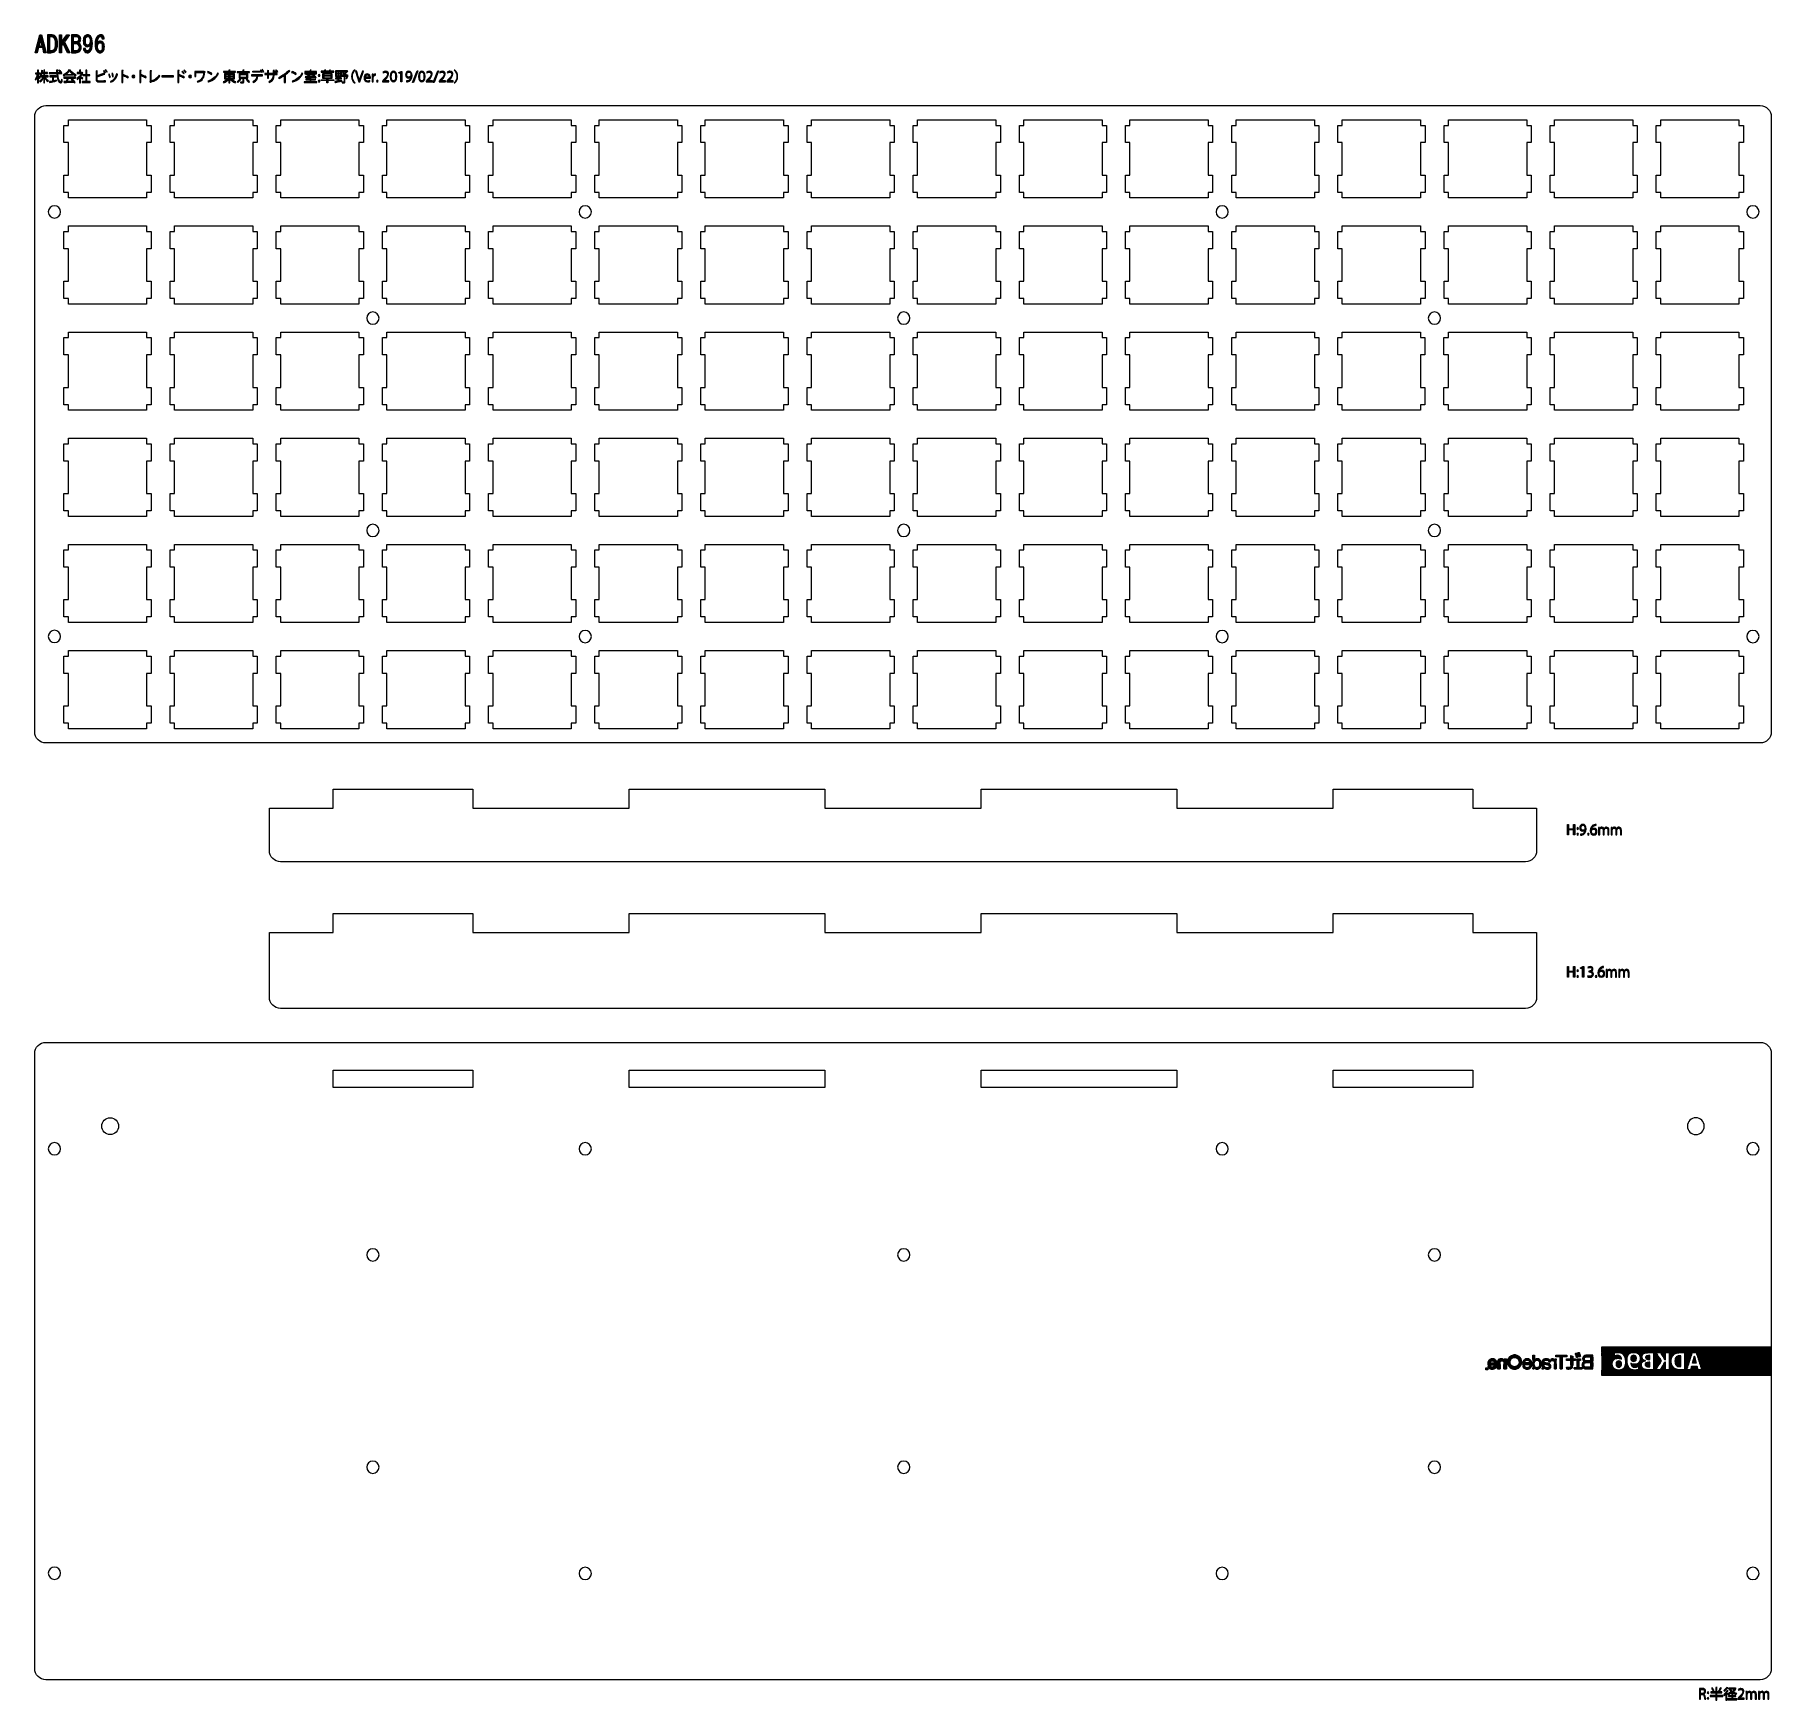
# Model space of a CAD drawing. Header units: inches. Extents: x -50 to 261, y -80 to 218.
import ezdxf

# ---------------------------------------------------------------- set-up
doc = ezdxf.new("R2010")
doc.units = ezdxf.units.IN
doc.header["$MEASUREMENT"] = 0
for name, color, linetype in [('CUT', 7, 'Continuous'), ('INDEX', 7, 'Continuous'), ('Sculpture', 7, 'Continuous')]:
    doc.layers.add(name, color=color, linetype=linetype)

# ---------------------------------------------------------------- blocks, each defined once
blk = doc.blocks.new('block 2')
at = {"layer": 'Sculpture', "true_color": 0x231815}
h = blk.add_hatch(color=250, dxfattribs=at)
h.dxf.hatch_style = 2
edge = h.paths.add_edge_path()
edge.add_spline(control_points=[(214.07, -18.73), (214.07, -18.73), (213.46, -18.73), (213.46, -18.73), (213.49, -18.69), (213.51, -18.64), (213.54, -18.6), (213.54, -18.6), (214.28, -18.6), (214.28, -18.6), (214.2, -18.63), (214.13, -18.68), (214.07, -18.73)], knot_values=[0, 0, 0, 0, 1, 1, 1, 2, 2, 2, 3, 3, 3, 4, 4, 4, 4], degree=3, periodic=1)
h = blk.add_hatch(color=250, dxfattribs=at)
h.dxf.hatch_style = 2
edge = h.paths.add_edge_path()
edge.add_spline(control_points=[(215.63, -18.6), (215.63, -18.6), (214.89, -18.6), (214.89, -18.6), (214.79, -18.56), (214.69, -18.54), (214.58, -18.54), (214.48, -18.54), (214.37, -18.56), (214.28, -18.6), (214.28, -18.6), (213.54, -18.6), (213.54, -18.6), (213.57, -18.56), (213.61, -18.52), (213.64, -18.48), (213.64, -18.48), (215.53, -18.48), (215.53, -18.48), (215.56, -18.52), (215.59, -18.56), (215.63, -18.6)], knot_values=[0, 0, 0, 0, 1, 1, 1, 2, 2, 2, 3, 3, 3, 4, 4, 4, 5, 5, 5, 6, 6, 6, 7, 7, 7, 7], degree=3, periodic=1)
h = blk.add_hatch(color=250, dxfattribs=at)
h.dxf.hatch_style = 2
edge = h.paths.add_edge_path()
edge.add_spline(control_points=[(215.53, -18.48), (215.53, -18.48), (213.64, -18.48), (213.64, -18.48), (213.68, -18.43), (213.73, -18.39), (213.78, -18.35), (213.78, -18.35), (215.39, -18.35), (215.39, -18.35), (215.44, -18.39), (215.48, -18.43), (215.53, -18.48)], knot_values=[0, 0, 0, 0, 1, 1, 1, 2, 2, 2, 3, 3, 3, 4, 4, 4, 4], degree=3, periodic=1)
h = blk.add_hatch(color=250, dxfattribs=at)
h.dxf.hatch_style = 2
edge = h.paths.add_edge_path()
edge.add_spline(control_points=[(215.39, -18.35), (215.39, -18.35), (213.78, -18.35), (213.78, -18.35), (213.84, -18.3), (213.91, -18.26), (213.98, -18.22), (213.98, -18.22), (215.19, -18.22), (215.19, -18.22), (215.26, -18.26), (215.32, -18.3), (215.39, -18.35)], knot_values=[0, 0, 0, 0, 1, 1, 1, 2, 2, 2, 3, 3, 3, 4, 4, 4, 4], degree=3, periodic=1)
h = blk.add_hatch(color=250, dxfattribs=at)
h.dxf.hatch_style = 2
edge = h.paths.add_edge_path()
edge.add_spline(control_points=[(213.98, -18.22), (214.08, -18.16), (214.19, -18.12), (214.31, -18.09), (214.31, -18.09), (214.85, -18.09), (214.85, -18.09), (214.98, -18.12), (215.09, -18.16), (215.19, -18.22), (215.19, -18.22), (213.98, -18.22), (213.98, -18.22)], knot_values=[0, 0, 0, 0, 1, 1, 1, 2, 2, 2, 3, 3, 3, 4, 4, 4, 4], degree=3, periodic=1)
h = blk.add_hatch(color=250, dxfattribs=at)
h.dxf.hatch_style = 2
edge = h.paths.add_edge_path()
edge.add_spline(control_points=[(214.58, -18.06), (214.68, -18.06), (214.77, -18.07), (214.85, -18.09), (214.85, -18.09), (214.31, -18.09), (214.31, -18.09), (214.4, -18.07), (214.49, -18.06), (214.58, -18.06)], knot_values=[0, 0, 0, 0, 1, 1, 1, 2, 2, 2, 3, 3, 3, 3], degree=3, periodic=1)
h = blk.add_hatch(color=250, dxfattribs=at)
h.dxf.hatch_style = 2
edge = h.paths.add_edge_path()
edge.add_spline(control_points=[(215.1, -18.73), (215.04, -18.68), (214.97, -18.63), (214.89, -18.6), (214.89, -18.6), (215.63, -18.6), (215.63, -18.6), (215.65, -18.64), (215.68, -18.69), (215.7, -18.73), (215.7, -18.73), (215.1, -18.73), (215.1, -18.73)], knot_values=[0, 0, 0, 0, 1, 1, 1, 2, 2, 2, 3, 3, 3, 4, 4, 4, 4], degree=3, periodic=1)
h = blk.add_hatch(color=250, dxfattribs=at)
h.dxf.hatch_style = 2
h.paths.add_polyline_path([(217.83, -18.1), (218.14, -18.1), (218.14, -18.22), (217.83, -18.22)])
h = blk.add_hatch(color=250, dxfattribs=at)
h.dxf.hatch_style = 2
h.paths.add_polyline_path([(217.83, -18.35), (217.83, -18.22), (218.14, -18.22), (218.14, -18.35)])
h = blk.add_hatch(color=250, dxfattribs=at)
h.dxf.hatch_style = 2
h.paths.add_polyline_path([(217.83, -18.48), (217.83, -18.35), (218.14, -18.35), (218.14, -18.48)])
h = blk.add_hatch(color=250, dxfattribs=at)
h.dxf.hatch_style = 2
h.paths.add_polyline_path([(218.14, -18.6), (217.83, -18.6), (217.83, -18.48), (218.14, -18.48)])
h = blk.add_hatch(color=250, dxfattribs=at)
h.dxf.hatch_style = 2
h.paths.add_polyline_path([(218.14, -18.73), (217.83, -18.73), (217.83, -18.6), (218.14, -18.6)])
h = blk.add_hatch(color=250, dxfattribs=at)
h.dxf.hatch_style = 2
h.paths.add_polyline_path([(221.95, -18.1), (223.91, -18.1), (223.91, -18.22), (221.95, -18.22)])
h = blk.add_hatch(color=250, dxfattribs=at)
h.dxf.hatch_style = 2
h.paths.add_polyline_path([(221.95, -18.35), (221.95, -18.22), (223.91, -18.22), (223.91, -18.35)])
h = blk.add_hatch(color=250, dxfattribs=at)
h.dxf.hatch_style = 2
h.paths.add_polyline_path([(223.1, -18.39), (223.1, -18.48), (222.77, -18.48), (222.77, -18.39), (221.95, -18.39), (221.95, -18.35), (223.91, -18.35), (223.91, -18.39)])
h = blk.add_hatch(color=250, dxfattribs=at)
h.dxf.hatch_style = 2
h.paths.add_polyline_path([(222.77, -18.6), (222.77, -18.48), (223.1, -18.48), (223.1, -18.6)])
h = blk.add_hatch(color=250, dxfattribs=at)
h.dxf.hatch_style = 2
h.paths.add_polyline_path([(222.77, -18.73), (222.77, -18.6), (223.1, -18.6), (223.1, -18.73)])
h = blk.add_hatch(color=250, dxfattribs=at)
h.dxf.hatch_style = 2
h.paths.add_polyline_path([(224.68, -18.2), (224.74, -18.22), (224.68, -18.22)])
h = blk.add_hatch(color=250, dxfattribs=at)
h.dxf.hatch_style = 2
h.paths.add_polyline_path([(224.99, -18.35), (224.68, -18.35), (224.68, -18.22), (224.74, -18.22), (224.99, -18.28)])
h = blk.add_hatch(color=250, dxfattribs=at)
h.dxf.hatch_style = 2
h.paths.add_polyline_path([(224.68, -18.48), (224.68, -18.35), (224.99, -18.35), (224.99, -18.48)])
h = blk.add_hatch(color=250, dxfattribs=at)
h.dxf.hatch_style = 2
h.paths.add_polyline_path([(224.68, -18.6), (224.68, -18.48), (224.99, -18.48), (224.99, -18.6)])
h = blk.add_hatch(color=250, dxfattribs=at)
h.dxf.hatch_style = 2
h.paths.add_polyline_path([(224.68, -18.73), (224.68, -18.6), (224.99, -18.6), (224.99, -18.73)])
h = blk.add_hatch(color=250, dxfattribs=at)
h.dxf.hatch_style = 2
h.paths.add_polyline_path([(226.27, -17.96), (225.5, -17.96), (225.46, -17.83), (225.47, -17.83), (226.23, -17.83)])
h = blk.add_hatch(color=250, dxfattribs=at)
h.dxf.hatch_style = 2
h.paths.add_polyline_path([(225.47, -17.83), (225.92, -17.7), (226.19, -17.7), (226.23, -17.83)])
h = blk.add_hatch(color=250, dxfattribs=at)
h.dxf.hatch_style = 2
h.paths.add_polyline_path([(226.31, -18.09), (225.54, -18.09), (225.5, -17.96), (226.27, -17.96)])
h = blk.add_hatch(color=250, dxfattribs=at)
h.dxf.hatch_style = 2
h.paths.add_polyline_path([(226.34, -18.22), (225.58, -18.22), (225.54, -18.09), (226.31, -18.09)])
h = blk.add_hatch(color=250, dxfattribs=at)
h.dxf.hatch_style = 2
h.paths.add_polyline_path([(226.31, -18.35), (225.61, -18.35), (225.58, -18.22), (226.34, -18.22), (226.37, -18.33)])
h = blk.add_hatch(color=250, dxfattribs=at)
h.dxf.hatch_style = 2
h.paths.add_polyline_path([(225.65, -18.48), (225.61, -18.35), (226.31, -18.35), (225.86, -18.48)])
h = blk.add_hatch(color=250, dxfattribs=at)
h.dxf.hatch_style = 2
h.paths.add_polyline_path([(225.65, -18.48), (225.86, -18.48), (225.67, -18.53)])
h = blk.add_hatch(color=250, dxfattribs=at)
h.dxf.hatch_style = 2
h.paths.add_polyline_path([(226.17, -17.63), (226.19, -17.7), (225.92, -17.7)])
h = blk.add_hatch(color=250, dxfattribs=at)
h.dxf.hatch_style = 2
edge = h.paths.add_edge_path()
edge.add_spline(control_points=[(226.77, -18.73), (226.77, -18.69), (226.78, -18.64), (226.79, -18.6), (226.79, -18.6), (227.13, -18.6), (227.13, -18.6), (227.11, -18.64), (227.1, -18.68), (227.1, -18.73), (227.1, -18.73), (226.77, -18.73), (226.77, -18.73)], knot_values=[0, 0, 0, 0, 1, 1, 1, 2, 2, 2, 3, 3, 3, 4, 4, 4, 4], degree=3, periodic=1)
h = blk.add_hatch(color=250, dxfattribs=at)
h.dxf.hatch_style = 2
edge = h.paths.add_edge_path()
edge.add_spline(control_points=[(227.13, -18.6), (227.13, -18.6), (226.79, -18.6), (226.79, -18.6), (226.8, -18.56), (226.82, -18.52), (226.84, -18.48), (226.84, -18.48), (227.22, -18.48), (227.22, -18.48), (227.19, -18.5), (227.17, -18.53), (227.15, -18.56), (227.14, -18.57), (227.14, -18.59), (227.13, -18.6)], knot_values=[0, 0, 0, 0, 1, 1, 1, 2, 2, 2, 3, 3, 3, 4, 4, 4, 5, 5, 5, 5], degree=3, periodic=1)
h = blk.add_hatch(color=250, dxfattribs=at)
h.dxf.hatch_style = 2
edge = h.paths.add_edge_path()
edge.add_spline(control_points=[(228.57, -18.48), (228.57, -18.48), (228.24, -18.48), (228.24, -18.48), (228.24, -18.48), (228.24, -18.39), (228.24, -18.39), (228.24, -18.39), (227.7, -18.39), (227.7, -18.39), (227.52, -18.39), (227.39, -18.41), (227.32, -18.43), (227.28, -18.44), (227.25, -18.46), (227.22, -18.48), (227.22, -18.48), (226.84, -18.48), (226.84, -18.48), (226.85, -18.46), (226.85, -18.43), (226.87, -18.41), (226.88, -18.39), (226.9, -18.37), (226.92, -18.35), (226.92, -18.35), (228.57, -18.35), (228.57, -18.35), (228.57, -18.35), (228.57, -18.48), (228.57, -18.48)], knot_values=[0, 0, 0, 0, 1, 1, 1, 2, 2, 2, 3, 3, 3, 4, 4, 4, 5, 5, 5, 6, 6, 6, 7, 7, 7, 8, 8, 8, 9, 9, 9, 10, 10, 10, 10], degree=3, periodic=1)
h = blk.add_hatch(color=250, dxfattribs=at)
h.dxf.hatch_style = 2
edge = h.paths.add_edge_path()
edge.add_spline(control_points=[(226.92, -18.35), (226.96, -18.3), (227.01, -18.25), (227.07, -18.22), (227.07, -18.22), (228.57, -18.22), (228.57, -18.22), (228.57, -18.22), (228.57, -18.35), (228.57, -18.35), (228.57, -18.35), (226.92, -18.35), (226.92, -18.35)], knot_values=[0, 0, 0, 0, 1, 1, 1, 2, 2, 2, 3, 3, 3, 4, 4, 4, 4], degree=3, periodic=1)
h = blk.add_hatch(color=250, dxfattribs=at)
h.dxf.hatch_style = 2
edge = h.paths.add_edge_path()
edge.add_spline(control_points=[(227.14, -18.18), (227.25, -18.13), (227.4, -18.1), (227.59, -18.1), (227.59, -18.1), (228.57, -18.1), (228.57, -18.1), (228.57, -18.1), (228.57, -18.22), (228.57, -18.22), (228.57, -18.22), (227.07, -18.22), (227.07, -18.22), (227.09, -18.21), (227.11, -18.19), (227.14, -18.18)], knot_values=[0, 0, 0, 0, 1, 1, 1, 2, 2, 2, 3, 3, 3, 4, 4, 4, 5, 5, 5, 5], degree=3, periodic=1)
h = blk.add_hatch(color=250, dxfattribs=at)
h.dxf.hatch_style = 2
h.paths.add_polyline_path([(228.24, -18.6), (228.24, -18.48), (228.57, -18.48), (228.57, -18.6)])
h = blk.add_hatch(color=250, dxfattribs=at)
h.dxf.hatch_style = 2
h.paths.add_polyline_path([(228.24, -18.73), (228.24, -18.6), (228.57, -18.6), (228.57, -18.73)])
h = blk.add_hatch(color=250, dxfattribs=at)
h.dxf.hatch_style = 2
h.paths.add_polyline_path([(230.2, -16.64), (260.53, -16.64), (260.53, -16.66), (230.2, -16.66)])
h = blk.add_hatch(color=250, dxfattribs=at)
h.dxf.hatch_style = 2
h.paths.add_polyline_path([(260.53, -16.66), (260.53, -16.79), (230.2, -16.79), (230.2, -16.66)])
h = blk.add_hatch(color=250, dxfattribs=at)
h.dxf.hatch_style = 2
h.paths.add_polyline_path([(260.53, -16.92), (230.2, -16.92), (230.2, -16.79), (260.53, -16.79)])
h = blk.add_hatch(color=250, dxfattribs=at)
h.dxf.hatch_style = 2
h.paths.add_polyline_path([(260.53, -17.05), (230.2, -17.05), (230.2, -16.92), (260.53, -16.92)])
h = blk.add_hatch(color=250, dxfattribs=at)
h.dxf.hatch_style = 2
h.paths.add_polyline_path([(260.53, -17.18), (230.2, -17.18), (230.2, -17.05), (260.53, -17.05)])
h = blk.add_hatch(color=250, dxfattribs=at)
h.dxf.hatch_style = 2
h.paths.add_polyline_path([(260.53, -17.31), (230.2, -17.31), (230.2, -17.18), (260.53, -17.18)])
h = blk.add_hatch(color=250, dxfattribs=at)
h.dxf.hatch_style = 2
h.paths.add_polyline_path([(260.53, -17.44), (230.2, -17.44), (230.2, -17.31), (260.53, -17.31)])
h = blk.add_hatch(color=250, dxfattribs=at)
h.dxf.hatch_style = 2
h.paths.add_polyline_path([(260.53, -17.57), (230.2, -17.57), (230.2, -17.44), (260.53, -17.44)])
h = blk.add_hatch(color=250, dxfattribs=at)
h.dxf.hatch_style = 2
edge = h.paths.add_edge_path()
edge.add_spline(control_points=[(260.53, -17.7), (260.53, -17.7), (247.15, -17.7), (247.15, -17.7), (247.15, -17.7), (247.13, -17.66), (247.13, -17.66), (247.13, -17.66), (246.37, -17.66), (246.37, -17.66), (246.37, -17.66), (246.36, -17.7), (246.36, -17.7), (246.36, -17.7), (245.07, -17.7), (245.07, -17.7), (245.07, -17.7), (245.07, -17.66), (245.07, -17.66), (245.07, -17.66), (244.25, -17.66), (244.25, -17.66), (244.08, -17.66), (243.93, -17.67), (243.79, -17.7), (243.79, -17.7), (242.26, -17.7), (242.26, -17.7), (242.26, -17.7), (242.26, -17.66), (242.26, -17.66), (242.26, -17.66), (241.55, -17.66), (241.55, -17.66), (241.55, -17.66), (241.55, -17.7), (241.55, -17.7), (241.55, -17.7), (240.71, -17.7), (240.71, -17.7), (240.71, -17.7), (240.69, -17.66), (240.69, -17.66), (240.69, -17.66), (239.86, -17.66), (239.86, -17.66), (239.86, -17.66), (239.89, -17.7), (239.89, -17.7), (239.89, -17.7), (239.49, -17.7), (239.49, -17.7), (239.49, -17.7), (239.49, -17.66), (239.49, -17.66), (239.49, -17.66), (238.69, -17.66), (238.69, -17.66), (238.47, -17.66), (238.28, -17.67), (238.12, -17.7), (238.12, -17.7), (236.42, -17.7), (236.42, -17.7), (236.27, -17.64), (236.09, -17.61), (235.89, -17.61), (235.7, -17.61), (235.53, -17.64), (235.39, -17.7), (235.39, -17.7), (233.56, -17.7), (233.56, -17.7), (233.41, -17.65), (233.24, -17.61), (233.05, -17.61), (232.83, -17.61), (232.61, -17.64), (232.39, -17.7), (232.39, -17.7), (232.39, -17.7), (232.39, -17.7), (232.39, -17.7), (230.2, -17.7), (230.2, -17.7), (230.2, -17.7), (230.2, -17.57), (230.2, -17.57), (230.2, -17.57), (260.53, -17.57), (260.53, -17.57), (260.53, -17.57), (260.53, -17.7), (260.53, -17.7)], knot_values=[0, 0, 0, 0, 1, 1, 1, 2, 2, 2, 3, 3, 3, 4, 4, 4, 5, 5, 5, 6, 6, 6, 7, 7, 7, 8, 8, 8, 9, 9, 9, 10, 10, 10, 11, 11, 11, 12, 12, 12, 13, 13, 13, 14, 14, 14, 15, 15, 15, 16, 16, 16, 17, 17, 17, 18, 18, 18, 19, 19, 19, 20, 20, 20, 21, 21, 21, 22, 22, 22, 23, 23, 23, 24, 24, 24, 25, 25, 25, 26, 26, 26, 27, 27, 27, 28, 28, 28, 29, 29, 29, 30, 30, 30, 31, 31, 31, 31], degree=3, periodic=1)
h = blk.add_hatch(color=250, dxfattribs=at)
h.dxf.hatch_style = 2
h.paths.add_polyline_path([(232.39, -17.83), (230.2, -17.83), (230.2, -17.7), (232.39, -17.7)])
h = blk.add_hatch(color=250, dxfattribs=at)
h.dxf.hatch_style = 2
h.paths.add_polyline_path([(230.2, -17.96), (230.2, -17.83), (232.39, -17.83), (232.39, -17.96)])
h = blk.add_hatch(color=250, dxfattribs=at)
h.dxf.hatch_style = 2
h.paths.add_polyline_path([(230.2, -18.09), (230.2, -17.96), (232.39, -17.96), (232.39, -18.09)])
h = blk.add_hatch(color=250, dxfattribs=at)
h.dxf.hatch_style = 2
h.paths.add_polyline_path([(232.39, -18.22), (230.2, -18.22), (230.2, -18.09), (232.39, -18.09)])
h = blk.add_hatch(color=250, dxfattribs=at)
h.dxf.hatch_style = 2
edge = h.paths.add_edge_path()
edge.add_spline(control_points=[(232.39, -18.25), (232.43, -18.24), (232.47, -18.23), (232.51, -18.22), (232.51, -18.22), (233.38, -18.22), (233.38, -18.22), (233.42, -18.25), (233.47, -18.28), (233.5, -18.32), (233.51, -18.33), (233.52, -18.34), (233.53, -18.35), (233.53, -18.35), (230.2, -18.35), (230.2, -18.35), (230.2, -18.35), (230.2, -18.22), (230.2, -18.22), (230.2, -18.22), (232.39, -18.22), (232.39, -18.22), (232.39, -18.22), (232.39, -18.25), (232.39, -18.25)], knot_values=[0, 0, 0, 0, 1, 1, 1, 2, 2, 2, 3, 3, 3, 4, 4, 4, 5, 5, 5, 6, 6, 6, 7, 7, 7, 8, 8, 8, 8], degree=3, periodic=1)
h = blk.add_hatch(color=250, dxfattribs=at)
h.dxf.hatch_style = 2
edge = h.paths.add_edge_path()
edge.add_spline(control_points=[(230.2, -18.48), (230.2, -18.48), (230.2, -18.35), (230.2, -18.35), (230.2, -18.35), (233.53, -18.35), (233.53, -18.35), (233.57, -18.39), (233.59, -18.43), (233.62, -18.48), (233.62, -18.48), (230.2, -18.48), (230.2, -18.48)], knot_values=[0, 0, 0, 0, 1, 1, 1, 2, 2, 2, 3, 3, 3, 4, 4, 4, 4], degree=3, periodic=1)
h = blk.add_hatch(color=250, dxfattribs=at)
h.dxf.hatch_style = 2
edge = h.paths.add_edge_path()
edge.add_spline(control_points=[(230.2, -18.6), (230.2, -18.6), (230.2, -18.48), (230.2, -18.48), (230.2, -18.48), (233.62, -18.48), (233.62, -18.48), (233.64, -18.52), (233.66, -18.56), (233.67, -18.6), (233.67, -18.6), (230.2, -18.6), (230.2, -18.6)], knot_values=[0, 0, 0, 0, 1, 1, 1, 2, 2, 2, 3, 3, 3, 4, 4, 4, 4], degree=3, periodic=1)
h = blk.add_hatch(color=250, dxfattribs=at)
h.dxf.hatch_style = 2
edge = h.paths.add_edge_path()
edge.add_spline(control_points=[(233.71, -18.73), (233.71, -18.73), (233.49, -18.73), (233.49, -18.73), (233.37, -18.69), (233.24, -18.67), (233.09, -18.67), (232.93, -18.67), (232.79, -18.69), (232.66, -18.73), (232.66, -18.73), (230.2, -18.73), (230.2, -18.73), (230.2, -18.73), (230.2, -18.6), (230.2, -18.6), (230.2, -18.6), (233.67, -18.6), (233.67, -18.6), (233.69, -18.64), (233.7, -18.68), (233.71, -18.73)], knot_values=[0, 0, 0, 0, 1, 1, 1, 2, 2, 2, 3, 3, 3, 4, 4, 4, 5, 5, 5, 6, 6, 6, 7, 7, 7, 7], degree=3, periodic=1)
h = blk.add_hatch(color=250, dxfattribs=at)
h.dxf.hatch_style = 2
edge = h.paths.add_edge_path()
edge.add_spline(control_points=[(233.38, -18.22), (233.38, -18.22), (232.51, -18.22), (232.51, -18.22), (232.68, -18.17), (232.85, -18.13), (233.03, -18.13), (233.16, -18.13), (233.28, -18.16), (233.38, -18.22)], knot_values=[0, 0, 0, 0, 1, 1, 1, 2, 2, 2, 3, 3, 3, 3], degree=3, periodic=1)
h = blk.add_hatch(color=250, dxfattribs=at)
h.dxf.hatch_style = 2
edge = h.paths.add_edge_path()
edge.add_spline(control_points=[(233.82, -17.83), (233.74, -17.78), (233.65, -17.73), (233.56, -17.7), (233.56, -17.7), (235.39, -17.7), (235.39, -17.7), (235.3, -17.73), (235.23, -17.78), (235.16, -17.83), (235.16, -17.83), (233.82, -17.83), (233.82, -17.83)], knot_values=[0, 0, 0, 0, 1, 1, 1, 2, 2, 2, 3, 3, 3, 4, 4, 4, 4], degree=3, periodic=1)
h = blk.add_hatch(color=250, dxfattribs=at)
h.dxf.hatch_style = 2
edge = h.paths.add_edge_path()
edge.add_spline(control_points=[(235.01, -17.96), (235.01, -17.96), (233.97, -17.96), (233.97, -17.96), (233.92, -17.91), (233.87, -17.87), (233.82, -17.83), (233.82, -17.83), (235.16, -17.83), (235.16, -17.83), (235.11, -17.87), (235.06, -17.91), (235.01, -17.95), (235.01, -17.96), (235.01, -17.96), (235.01, -17.96)], knot_values=[0, 0, 0, 0, 1, 1, 1, 2, 2, 2, 3, 3, 3, 4, 4, 4, 5, 5, 5, 5], degree=3, periodic=1)
h = blk.add_hatch(color=250, dxfattribs=at)
h.dxf.hatch_style = 2
edge = h.paths.add_edge_path()
edge.add_spline(control_points=[(234.92, -18.09), (234.92, -18.09), (234.09, -18.09), (234.09, -18.09), (234.09, -18.08), (234.08, -18.07), (234.07, -18.06), (234.04, -18.02), (234.01, -17.99), (233.97, -17.96), (233.97, -17.96), (235.01, -17.96), (235.01, -17.96), (234.98, -18), (234.95, -18.04), (234.92, -18.09)], knot_values=[0, 0, 0, 0, 1, 1, 1, 2, 2, 2, 3, 3, 3, 4, 4, 4, 5, 5, 5, 5], degree=3, periodic=1)
h = blk.add_hatch(color=250, dxfattribs=at)
h.dxf.hatch_style = 2
edge = h.paths.add_edge_path()
edge.add_spline(control_points=[(234.18, -18.22), (234.15, -18.17), (234.12, -18.13), (234.09, -18.09), (234.09, -18.09), (234.92, -18.09), (234.92, -18.09), (234.89, -18.13), (234.87, -18.17), (234.85, -18.22), (234.85, -18.22), (234.18, -18.22), (234.18, -18.22)], knot_values=[0, 0, 0, 0, 1, 1, 1, 2, 2, 2, 3, 3, 3, 4, 4, 4, 4], degree=3, periodic=1)
h = blk.add_hatch(color=250, dxfattribs=at)
h.dxf.hatch_style = 2
edge = h.paths.add_edge_path()
edge.add_spline(control_points=[(234.24, -18.35), (234.22, -18.3), (234.2, -18.26), (234.18, -18.22), (234.18, -18.22), (234.85, -18.22), (234.85, -18.22), (234.83, -18.26), (234.81, -18.3), (234.79, -18.35), (234.79, -18.35), (234.24, -18.35), (234.24, -18.35)], knot_values=[0, 0, 0, 0, 1, 1, 1, 2, 2, 2, 3, 3, 3, 4, 4, 4, 4], degree=3, periodic=1)
h = blk.add_hatch(color=250, dxfattribs=at)
h.dxf.hatch_style = 2
edge = h.paths.add_edge_path()
edge.add_spline(control_points=[(234.76, -18.48), (234.76, -18.48), (234.29, -18.48), (234.29, -18.48), (234.28, -18.44), (234.26, -18.39), (234.24, -18.35), (234.24, -18.35), (234.79, -18.35), (234.79, -18.35), (234.78, -18.39), (234.77, -18.44), (234.76, -18.48)], knot_values=[0, 0, 0, 0, 1, 1, 1, 2, 2, 2, 3, 3, 3, 4, 4, 4, 4], degree=3, periodic=1)
h = blk.add_hatch(color=250, dxfattribs=at)
h.dxf.hatch_style = 2
edge = h.paths.add_edge_path()
edge.add_spline(control_points=[(234.73, -18.6), (234.73, -18.6), (234.34, -18.6), (234.34, -18.6), (234.33, -18.56), (234.31, -18.52), (234.29, -18.48), (234.29, -18.48), (234.76, -18.48), (234.76, -18.48), (234.75, -18.52), (234.74, -18.56), (234.73, -18.6)], knot_values=[0, 0, 0, 0, 1, 1, 1, 2, 2, 2, 3, 3, 3, 4, 4, 4, 4], degree=3, periodic=1)
h = blk.add_hatch(color=250, dxfattribs=at)
h.dxf.hatch_style = 2
edge = h.paths.add_edge_path()
edge.add_spline(control_points=[(234.36, -18.73), (234.35, -18.69), (234.35, -18.64), (234.34, -18.6), (234.34, -18.6), (234.73, -18.6), (234.73, -18.6), (234.73, -18.64), (234.72, -18.69), (234.72, -18.73), (234.72, -18.73), (234.36, -18.73), (234.36, -18.73)], knot_values=[0, 0, 0, 0, 1, 1, 1, 2, 2, 2, 3, 3, 3, 4, 4, 4, 4], degree=3, periodic=1)
h = blk.add_hatch(color=250, dxfattribs=at)
h.dxf.hatch_style = 2
edge = h.paths.add_edge_path()
edge.add_spline(control_points=[(235.4, -18.6), (235.41, -18.56), (235.41, -18.52), (235.42, -18.48), (235.42, -18.48), (236.36, -18.48), (236.36, -18.48), (236.38, -18.52), (236.38, -18.56), (236.38, -18.6), (236.38, -18.6), (235.4, -18.6), (235.4, -18.6)], knot_values=[0, 0, 0, 0, 1, 1, 1, 2, 2, 2, 3, 3, 3, 4, 4, 4, 4], degree=3, periodic=1)
h = blk.add_hatch(color=250, dxfattribs=at)
h.dxf.hatch_style = 2
edge = h.paths.add_edge_path()
edge.add_spline(control_points=[(236.39, -18.65), (236.39, -18.68), (236.38, -18.7), (236.38, -18.73), (236.38, -18.73), (235.41, -18.73), (235.41, -18.73), (235.4, -18.7), (235.4, -18.68), (235.4, -18.65), (235.4, -18.63), (235.4, -18.62), (235.4, -18.6), (235.4, -18.6), (236.38, -18.6), (236.38, -18.6), (236.38, -18.62), (236.39, -18.63), (236.39, -18.65)], knot_values=[0, 0, 0, 0, 1, 1, 1, 2, 2, 2, 3, 3, 3, 4, 4, 4, 5, 5, 5, 6, 6, 6, 6], degree=3, periodic=1)
h = blk.add_hatch(color=250, dxfattribs=at)
h.dxf.hatch_style = 2
edge = h.paths.add_edge_path()
edge.add_spline(control_points=[(235.42, -18.48), (235.44, -18.43), (235.46, -18.39), (235.49, -18.35), (235.49, -18.35), (236.31, -18.35), (236.31, -18.35), (236.33, -18.39), (236.35, -18.43), (236.36, -18.48), (236.36, -18.48), (235.42, -18.48), (235.42, -18.48)], knot_values=[0, 0, 0, 0, 1, 1, 1, 2, 2, 2, 3, 3, 3, 4, 4, 4, 4], degree=3, periodic=1)
h = blk.add_hatch(color=250, dxfattribs=at)
h.dxf.hatch_style = 2
edge = h.paths.add_edge_path()
edge.add_spline(control_points=[(236.31, -18.35), (236.31, -18.35), (235.49, -18.35), (235.49, -18.35), (235.5, -18.33), (235.51, -18.3), (235.54, -18.28), (235.56, -18.25), (235.59, -18.24), (235.62, -18.22), (235.62, -18.22), (236.18, -18.22), (236.18, -18.22), (236.21, -18.24), (236.24, -18.25), (236.26, -18.27), (236.28, -18.29), (236.29, -18.32), (236.31, -18.35)], knot_values=[0, 0, 0, 0, 1, 1, 1, 2, 2, 2, 3, 3, 3, 4, 4, 4, 5, 5, 5, 6, 6, 6, 6], degree=3, periodic=1)
h = blk.add_hatch(color=250, dxfattribs=at)
h.dxf.hatch_style = 2
edge = h.paths.add_edge_path()
edge.add_spline(control_points=[(235.89, -18.13), (236.01, -18.13), (236.1, -18.17), (236.18, -18.22), (236.18, -18.22), (235.62, -18.22), (235.62, -18.22), (235.7, -18.17), (235.79, -18.13), (235.89, -18.13)], knot_values=[0, 0, 0, 0, 1, 1, 1, 2, 2, 2, 3, 3, 3, 3], degree=3, periodic=1)
h = blk.add_hatch(color=250, dxfattribs=at)
h.dxf.hatch_style = 2
edge = h.paths.add_edge_path()
edge.add_spline(control_points=[(236.67, -17.83), (236.59, -17.78), (236.51, -17.73), (236.42, -17.7), (236.42, -17.7), (238.12, -17.7), (238.12, -17.7), (237.96, -17.73), (237.83, -17.77), (237.73, -17.83), (237.73, -17.83), (236.67, -17.83), (236.67, -17.83)], knot_values=[0, 0, 0, 0, 1, 1, 1, 2, 2, 2, 3, 3, 3, 4, 4, 4, 4], degree=3, periodic=1)
h = blk.add_hatch(color=250, dxfattribs=at)
h.dxf.hatch_style = 2
edge = h.paths.add_edge_path()
edge.add_spline(control_points=[(237.55, -17.96), (237.55, -17.96), (236.82, -17.96), (236.82, -17.96), (236.8, -17.94), (236.78, -17.92), (236.76, -17.9), (236.73, -17.87), (236.7, -17.85), (236.67, -17.83), (236.67, -17.83), (237.73, -17.83), (237.73, -17.83), (237.72, -17.84), (237.7, -17.84), (237.69, -17.85), (237.64, -17.88), (237.59, -17.92), (237.55, -17.96)], knot_values=[0, 0, 0, 0, 1, 1, 1, 2, 2, 2, 3, 3, 3, 4, 4, 4, 5, 5, 5, 6, 6, 6, 6], degree=3, periodic=1)
h = blk.add_hatch(color=250, dxfattribs=at)
h.dxf.hatch_style = 2
edge = h.paths.add_edge_path()
edge.add_spline(control_points=[(236.92, -18.09), (236.89, -18.04), (236.86, -18), (236.82, -17.96), (236.82, -17.96), (237.55, -17.96), (237.55, -17.96), (237.52, -18), (237.48, -18.04), (237.46, -18.09), (237.46, -18.09), (236.92, -18.09), (236.92, -18.09)], knot_values=[0, 0, 0, 0, 1, 1, 1, 2, 2, 2, 3, 3, 3, 4, 4, 4, 4], degree=3, periodic=1)
h = blk.add_hatch(color=250, dxfattribs=at)
h.dxf.hatch_style = 2
edge = h.paths.add_edge_path()
edge.add_spline(control_points=[(236.99, -18.22), (236.97, -18.17), (236.95, -18.13), (236.92, -18.09), (236.92, -18.09), (237.46, -18.09), (237.46, -18.09), (237.44, -18.13), (237.42, -18.17), (237.41, -18.22), (237.41, -18.22), (236.99, -18.22), (236.99, -18.22)], knot_values=[0, 0, 0, 0, 1, 1, 1, 2, 2, 2, 3, 3, 3, 4, 4, 4, 4], degree=3, periodic=1)
h = blk.add_hatch(color=250, dxfattribs=at)
h.dxf.hatch_style = 2
edge = h.paths.add_edge_path()
edge.add_spline(control_points=[(237.39, -18.35), (237.39, -18.35), (237.03, -18.35), (237.03, -18.35), (237.02, -18.31), (237.01, -18.26), (236.99, -18.22), (236.99, -18.22), (237.41, -18.22), (237.41, -18.22), (237.4, -18.26), (237.39, -18.3), (237.39, -18.35)], knot_values=[0, 0, 0, 0, 1, 1, 1, 2, 2, 2, 3, 3, 3, 4, 4, 4, 4], degree=3, periodic=1)
h = blk.add_hatch(color=250, dxfattribs=at)
h.dxf.hatch_style = 2
edge = h.paths.add_edge_path()
edge.add_spline(control_points=[(237.39, -18.48), (237.39, -18.48), (237.06, -18.48), (237.06, -18.48), (237.06, -18.43), (237.05, -18.39), (237.03, -18.35), (237.03, -18.35), (237.39, -18.35), (237.39, -18.35), (237.39, -18.37), (237.38, -18.4), (237.38, -18.42), (237.38, -18.44), (237.39, -18.46), (237.39, -18.48)], knot_values=[0, 0, 0, 0, 1, 1, 1, 2, 2, 2, 3, 3, 3, 4, 4, 4, 5, 5, 5, 5], degree=3, periodic=1)
h = blk.add_hatch(color=250, dxfattribs=at)
h.dxf.hatch_style = 2
edge = h.paths.add_edge_path()
edge.add_spline(control_points=[(237.07, -18.6), (237.07, -18.56), (237.07, -18.52), (237.06, -18.48), (237.06, -18.48), (237.39, -18.48), (237.39, -18.48), (237.39, -18.52), (237.4, -18.56), (237.41, -18.6), (237.41, -18.6), (237.07, -18.6), (237.07, -18.6)], knot_values=[0, 0, 0, 0, 1, 1, 1, 2, 2, 2, 3, 3, 3, 4, 4, 4, 4], degree=3, periodic=1)
h = blk.add_hatch(color=250, dxfattribs=at)
h.dxf.hatch_style = 2
edge = h.paths.add_edge_path()
edge.add_spline(control_points=[(237.08, -18.73), (237.08, -18.71), (237.08, -18.69), (237.08, -18.67), (237.08, -18.64), (237.07, -18.62), (237.07, -18.6), (237.07, -18.6), (237.41, -18.6), (237.41, -18.6), (237.42, -18.65), (237.44, -18.69), (237.46, -18.73), (237.46, -18.73), (237.08, -18.73), (237.08, -18.73)], knot_values=[0, 0, 0, 0, 1, 1, 1, 2, 2, 2, 3, 3, 3, 4, 4, 4, 5, 5, 5, 5], degree=3, periodic=1)
h = blk.add_hatch(color=250, dxfattribs=at)
h.dxf.hatch_style = 2
edge = h.paths.add_edge_path()
edge.add_spline(control_points=[(238.79, -18.6), (238.79, -18.6), (238.05, -18.6), (238.05, -18.6), (238.04, -18.58), (238.03, -18.56), (238.03, -18.53), (238.03, -18.51), (238.04, -18.5), (238.04, -18.48), (238.04, -18.48), (238.79, -18.48), (238.79, -18.48), (238.79, -18.48), (238.79, -18.6), (238.79, -18.6)], knot_values=[0, 0, 0, 0, 1, 1, 1, 2, 2, 2, 3, 3, 3, 4, 4, 4, 5, 5, 5, 5], degree=3, periodic=1)
h = blk.add_hatch(color=250, dxfattribs=at)
h.dxf.hatch_style = 2
edge = h.paths.add_edge_path()
edge.add_spline(control_points=[(238.04, -18.48), (238.05, -18.43), (238.06, -18.39), (238.09, -18.35), (238.09, -18.35), (238.79, -18.35), (238.79, -18.35), (238.79, -18.35), (238.79, -18.48), (238.79, -18.48), (238.79, -18.48), (238.04, -18.48), (238.04, -18.48)], knot_values=[0, 0, 0, 0, 1, 1, 1, 2, 2, 2, 3, 3, 3, 4, 4, 4, 4], degree=3, periodic=1)
h = blk.add_hatch(color=250, dxfattribs=at)
h.dxf.hatch_style = 2
edge = h.paths.add_edge_path()
edge.add_spline(control_points=[(238.12, -18.73), (238.08, -18.69), (238.06, -18.65), (238.05, -18.6), (238.05, -18.6), (238.79, -18.6), (238.79, -18.6), (238.79, -18.6), (238.79, -18.73), (238.79, -18.73), (238.79, -18.73), (238.12, -18.73), (238.12, -18.73)], knot_values=[0, 0, 0, 0, 1, 1, 1, 2, 2, 2, 3, 3, 3, 4, 4, 4, 4], degree=3, periodic=1)
h = blk.add_hatch(color=250, dxfattribs=at)
h.dxf.hatch_style = 2
edge = h.paths.add_edge_path()
edge.add_spline(control_points=[(238.09, -18.35), (238.11, -18.32), (238.12, -18.3), (238.15, -18.28), (238.19, -18.25), (238.24, -18.23), (238.31, -18.22), (238.31, -18.22), (238.79, -18.22), (238.79, -18.22), (238.79, -18.22), (238.79, -18.35), (238.79, -18.35), (238.79, -18.35), (238.09, -18.35), (238.09, -18.35)], knot_values=[0, 0, 0, 0, 1, 1, 1, 2, 2, 2, 3, 3, 3, 4, 4, 4, 5, 5, 5, 5], degree=3, periodic=1)
h = blk.add_hatch(color=250, dxfattribs=at)
h.dxf.hatch_style = 2
edge = h.paths.add_edge_path()
edge.add_spline(control_points=[(238.55, -18.2), (238.55, -18.2), (238.79, -18.2), (238.79, -18.2), (238.79, -18.2), (238.79, -18.22), (238.79, -18.22), (238.79, -18.22), (238.31, -18.22), (238.31, -18.22), (238.37, -18.21), (238.45, -18.2), (238.55, -18.2)], knot_values=[0, 0, 0, 0, 1, 1, 1, 2, 2, 2, 3, 3, 3, 4, 4, 4, 4], degree=3, periodic=1)
h = blk.add_hatch(color=250, dxfattribs=at)
h.dxf.hatch_style = 2
h.paths.add_polyline_path([(239.49, -17.83), (239.49, -17.7), (239.89, -17.7), (239.98, -17.83)])
h = blk.add_hatch(color=250, dxfattribs=at)
h.dxf.hatch_style = 2
h.paths.add_polyline_path([(239.49, -17.96), (239.49, -17.83), (239.98, -17.83), (240.07, -17.96)])
h = blk.add_hatch(color=250, dxfattribs=at)
h.dxf.hatch_style = 2
h.paths.add_polyline_path([(239.49, -18.09), (239.49, -17.96), (240.07, -17.96), (240.16, -18.09)])
h = blk.add_hatch(color=250, dxfattribs=at)
h.dxf.hatch_style = 2
h.paths.add_polyline_path([(239.49, -18.22), (239.49, -18.09), (240.16, -18.09), (240.25, -18.22)])
h = blk.add_hatch(color=250, dxfattribs=at)
h.dxf.hatch_style = 2
h.paths.add_polyline_path([(239.49, -18.35), (239.49, -18.22), (240.25, -18.22), (240.34, -18.35)])
h = blk.add_hatch(color=250, dxfattribs=at)
h.dxf.hatch_style = 2
h.paths.add_polyline_path([(239.49, -18.48), (239.49, -18.35), (240.34, -18.35), (240.42, -18.48)])
h = blk.add_hatch(color=250, dxfattribs=at)
h.dxf.hatch_style = 2
h.paths.add_polyline_path([(239.49, -18.6), (239.49, -18.48), (240.42, -18.48), (240.51, -18.6)])
h = blk.add_hatch(color=250, dxfattribs=at)
h.dxf.hatch_style = 2
h.paths.add_polyline_path([(239.49, -18.73), (239.49, -18.6), (240.51, -18.6), (240.6, -18.73)])
h = blk.add_hatch(color=250, dxfattribs=at)
h.dxf.hatch_style = 2
h.paths.add_polyline_path([(240.8, -17.83), (240.71, -17.7), (241.55, -17.7), (241.55, -17.83)])
h = blk.add_hatch(color=250, dxfattribs=at)
h.dxf.hatch_style = 2
h.paths.add_polyline_path([(240.88, -17.96), (240.8, -17.83), (241.55, -17.83), (241.55, -17.96)])
h = blk.add_hatch(color=250, dxfattribs=at)
h.dxf.hatch_style = 2
h.paths.add_polyline_path([(240.97, -18.09), (240.88, -17.96), (241.55, -17.96), (241.55, -18.09)])
h = blk.add_hatch(color=250, dxfattribs=at)
h.dxf.hatch_style = 2
h.paths.add_polyline_path([(241.05, -18.22), (240.97, -18.09), (241.55, -18.09), (241.55, -18.22)])
h = blk.add_hatch(color=250, dxfattribs=at)
h.dxf.hatch_style = 2
h.paths.add_polyline_path([(241.13, -18.35), (241.05, -18.22), (241.55, -18.22), (241.55, -18.35)])
h = blk.add_hatch(color=250, dxfattribs=at)
h.dxf.hatch_style = 2
h.paths.add_polyline_path([(241.22, -18.48), (241.13, -18.35), (241.55, -18.35), (241.55, -18.48)])
h = blk.add_hatch(color=250, dxfattribs=at)
h.dxf.hatch_style = 2
h.paths.add_polyline_path([(241.3, -18.6), (241.22, -18.48), (241.55, -18.48), (241.55, -18.6)])
h = blk.add_hatch(color=250, dxfattribs=at)
h.dxf.hatch_style = 2
h.paths.add_polyline_path([(241.38, -18.73), (241.3, -18.6), (241.55, -18.6), (241.55, -18.73)])
h = blk.add_hatch(color=250, dxfattribs=at)
h.dxf.hatch_style = 2
edge = h.paths.add_edge_path()
edge.add_spline(control_points=[(242.26, -17.83), (242.26, -17.83), (242.26, -17.7), (242.26, -17.7), (242.26, -17.7), (243.79, -17.7), (243.79, -17.7), (243.64, -17.73), (243.5, -17.77), (243.38, -17.83), (243.38, -17.83), (242.26, -17.83), (242.26, -17.83)], knot_values=[0, 0, 0, 0, 1, 1, 1, 2, 2, 2, 3, 3, 3, 4, 4, 4, 4], degree=3, periodic=1)
h = blk.add_hatch(color=250, dxfattribs=at)
h.dxf.hatch_style = 2
edge = h.paths.add_edge_path()
edge.add_spline(control_points=[(242.26, -17.96), (242.26, -17.96), (242.26, -17.83), (242.26, -17.83), (242.26, -17.83), (243.38, -17.83), (243.38, -17.83), (243.3, -17.87), (243.22, -17.91), (243.16, -17.96), (243.16, -17.96), (242.26, -17.96), (242.26, -17.96)], knot_values=[0, 0, 0, 0, 1, 1, 1, 2, 2, 2, 3, 3, 3, 4, 4, 4, 4], degree=3, periodic=1)
h = blk.add_hatch(color=250, dxfattribs=at)
h.dxf.hatch_style = 2
edge = h.paths.add_edge_path()
edge.add_spline(control_points=[(243, -18.09), (243, -18.09), (242.26, -18.09), (242.26, -18.09), (242.26, -18.09), (242.26, -17.96), (242.26, -17.96), (242.26, -17.96), (243.16, -17.96), (243.16, -17.96), (243.12, -17.99), (243.07, -18.01), (243.04, -18.05), (243.02, -18.06), (243.01, -18.08), (243, -18.09)], knot_values=[0, 0, 0, 0, 1, 1, 1, 2, 2, 2, 3, 3, 3, 4, 4, 4, 5, 5, 5, 5], degree=3, periodic=1)
h = blk.add_hatch(color=250, dxfattribs=at)
h.dxf.hatch_style = 2
edge = h.paths.add_edge_path()
edge.add_spline(control_points=[(242.26, -18.22), (242.26, -18.22), (242.26, -18.09), (242.26, -18.09), (242.26, -18.09), (243, -18.09), (243, -18.09), (242.96, -18.13), (242.92, -18.17), (242.89, -18.22), (242.89, -18.22), (242.26, -18.22), (242.26, -18.22)], knot_values=[0, 0, 0, 0, 1, 1, 1, 2, 2, 2, 3, 3, 3, 4, 4, 4, 4], degree=3, periodic=1)
h = blk.add_hatch(color=250, dxfattribs=at)
h.dxf.hatch_style = 2
edge = h.paths.add_edge_path()
edge.add_spline(control_points=[(242.26, -18.35), (242.26, -18.35), (242.26, -18.22), (242.26, -18.22), (242.26, -18.22), (242.89, -18.22), (242.89, -18.22), (242.86, -18.26), (242.83, -18.3), (242.8, -18.35), (242.8, -18.35), (242.26, -18.35), (242.26, -18.35)], knot_values=[0, 0, 0, 0, 1, 1, 1, 2, 2, 2, 3, 3, 3, 4, 4, 4, 4], degree=3, periodic=1)
h = blk.add_hatch(color=250, dxfattribs=at)
h.dxf.hatch_style = 2
edge = h.paths.add_edge_path()
edge.add_spline(control_points=[(242.26, -18.48), (242.26, -18.48), (242.26, -18.35), (242.26, -18.35), (242.26, -18.35), (242.8, -18.35), (242.8, -18.35), (242.78, -18.39), (242.76, -18.43), (242.74, -18.48), (242.74, -18.48), (242.26, -18.48), (242.26, -18.48)], knot_values=[0, 0, 0, 0, 1, 1, 1, 2, 2, 2, 3, 3, 3, 4, 4, 4, 4], degree=3, periodic=1)
h = blk.add_hatch(color=250, dxfattribs=at)
h.dxf.hatch_style = 2
edge = h.paths.add_edge_path()
edge.add_spline(control_points=[(242.26, -18.48), (242.26, -18.48), (242.74, -18.48), (242.74, -18.48), (242.72, -18.52), (242.71, -18.56), (242.69, -18.6), (242.69, -18.6), (242.26, -18.6), (242.26, -18.6), (242.26, -18.6), (242.26, -18.48), (242.26, -18.48)], knot_values=[0, 0, 0, 0, 1, 1, 1, 2, 2, 2, 3, 3, 3, 4, 4, 4, 4], degree=3, periodic=1)
h = blk.add_hatch(color=250, dxfattribs=at)
h.dxf.hatch_style = 2
edge = h.paths.add_edge_path()
edge.add_spline(control_points=[(242.26, -18.6), (242.26, -18.6), (242.69, -18.6), (242.69, -18.6), (242.68, -18.64), (242.67, -18.69), (242.66, -18.73), (242.66, -18.73), (242.26, -18.73), (242.26, -18.73), (242.26, -18.73), (242.26, -18.6), (242.26, -18.6)], knot_values=[0, 0, 0, 0, 1, 1, 1, 2, 2, 2, 3, 3, 3, 4, 4, 4, 4], degree=3, periodic=1)
h = blk.add_hatch(color=250, dxfattribs=at)
h.dxf.hatch_style = 2
edge = h.paths.add_edge_path()
edge.add_spline(control_points=[(243.35, -18.73), (243.36, -18.68), (243.38, -18.64), (243.41, -18.6), (243.41, -18.6), (244.37, -18.6), (244.37, -18.6), (244.37, -18.6), (244.37, -18.73), (244.37, -18.73), (244.37, -18.73), (243.35, -18.73), (243.35, -18.73)], knot_values=[0, 0, 0, 0, 1, 1, 1, 2, 2, 2, 3, 3, 3, 4, 4, 4, 4], degree=3, periodic=1)
h = blk.add_hatch(color=250, dxfattribs=at)
h.dxf.hatch_style = 2
edge = h.paths.add_edge_path()
edge.add_spline(control_points=[(243.49, -18.48), (243.49, -18.48), (244.37, -18.48), (244.37, -18.48), (244.37, -18.48), (244.37, -18.6), (244.37, -18.6), (244.37, -18.6), (243.41, -18.6), (243.41, -18.6), (243.43, -18.56), (243.46, -18.52), (243.49, -18.48)], knot_values=[0, 0, 0, 0, 1, 1, 1, 2, 2, 2, 3, 3, 3, 4, 4, 4, 4], degree=3, periodic=1)
h = blk.add_hatch(color=250, dxfattribs=at)
h.dxf.hatch_style = 2
edge = h.paths.add_edge_path()
edge.add_spline(control_points=[(243.52, -18.44), (243.55, -18.41), (243.59, -18.38), (243.63, -18.35), (243.63, -18.35), (244.37, -18.35), (244.37, -18.35), (244.37, -18.35), (244.37, -18.48), (244.37, -18.48), (244.37, -18.48), (243.49, -18.48), (243.49, -18.48), (243.5, -18.47), (243.51, -18.45), (243.52, -18.44)], knot_values=[0, 0, 0, 0, 1, 1, 1, 2, 2, 2, 3, 3, 3, 4, 4, 4, 5, 5, 5, 5], degree=3, periodic=1)
h = blk.add_hatch(color=250, dxfattribs=at)
h.dxf.hatch_style = 2
edge = h.paths.add_edge_path()
edge.add_spline(control_points=[(244.13, -18.22), (244.13, -18.22), (244.37, -18.22), (244.37, -18.22), (244.37, -18.22), (244.37, -18.35), (244.37, -18.35), (244.37, -18.35), (243.63, -18.35), (243.63, -18.35), (243.76, -18.27), (243.93, -18.23), (244.13, -18.22)], knot_values=[0, 0, 0, 0, 1, 1, 1, 2, 2, 2, 3, 3, 3, 4, 4, 4, 4], degree=3, periodic=1)
h = blk.add_hatch(color=250, dxfattribs=at)
h.dxf.hatch_style = 2
edge = h.paths.add_edge_path()
edge.add_spline(control_points=[(244.18, -18.22), (244.18, -18.22), (244.37, -18.22), (244.37, -18.22), (244.37, -18.22), (244.37, -18.22), (244.37, -18.22), (244.37, -18.22), (244.13, -18.22), (244.13, -18.22), (244.15, -18.22), (244.16, -18.22), (244.18, -18.22)], knot_values=[0, 0, 0, 0, 1, 1, 1, 2, 2, 2, 3, 3, 3, 4, 4, 4, 4], degree=3, periodic=1)
h = blk.add_hatch(color=250, dxfattribs=at)
h.dxf.hatch_style = 2
h.paths.add_polyline_path([(245.07, -17.83), (245.07, -17.7), (246.36, -17.7), (246.31, -17.83)])
h = blk.add_hatch(color=250, dxfattribs=at)
h.dxf.hatch_style = 2
h.paths.add_polyline_path([(245.07, -17.96), (245.07, -17.83), (246.31, -17.83), (246.27, -17.96)])
h = blk.add_hatch(color=250, dxfattribs=at)
h.dxf.hatch_style = 2
h.paths.add_polyline_path([(245.07, -17.96), (246.27, -17.96), (246.23, -18.09), (245.07, -18.09)])
h = blk.add_hatch(color=250, dxfattribs=at)
h.dxf.hatch_style = 2
h.paths.add_polyline_path([(245.07, -18.09), (246.23, -18.09), (246.19, -18.22), (245.07, -18.22)])
h = blk.add_hatch(color=250, dxfattribs=at)
h.dxf.hatch_style = 2
h.paths.add_polyline_path([(245.07, -18.22), (246.19, -18.22), (246.15, -18.35), (245.07, -18.35)])
h = blk.add_hatch(color=250, dxfattribs=at)
h.dxf.hatch_style = 2
h.paths.add_polyline_path([(245.07, -18.48), (245.07, -18.35), (246.15, -18.35), (246.1, -18.48)])
h = blk.add_hatch(color=250, dxfattribs=at)
h.dxf.hatch_style = 2
h.paths.add_polyline_path([(245.07, -18.6), (245.07, -18.48), (246.1, -18.48), (246.06, -18.6)])
h = blk.add_hatch(color=250, dxfattribs=at)
h.dxf.hatch_style = 2
h.paths.add_polyline_path([(245.07, -18.6), (246.06, -18.6), (246.02, -18.73), (245.07, -18.73)])
h = blk.add_hatch(color=250, dxfattribs=at)
h.dxf.hatch_style = 2
h.paths.add_polyline_path([(246.67, -18.6), (246.85, -18.6), (246.88, -18.73), (246.64, -18.73)])
h = blk.add_hatch(color=250, dxfattribs=at)
h.dxf.hatch_style = 2
h.paths.add_polyline_path([(246.7, -18.48), (246.82, -18.48), (246.85, -18.6), (246.67, -18.6)])
h = blk.add_hatch(color=250, dxfattribs=at)
h.dxf.hatch_style = 2
h.paths.add_polyline_path([(246.74, -18.35), (246.78, -18.35), (246.82, -18.48), (246.7, -18.48)])
h = blk.add_hatch(color=250, dxfattribs=at)
h.dxf.hatch_style = 2
h.paths.add_polyline_path([(246.76, -18.28), (246.76, -18.28), (246.78, -18.35), (246.74, -18.35)])
h = blk.add_hatch(color=250, dxfattribs=at)
h.dxf.hatch_style = 2
h.paths.add_polyline_path([(247.15, -17.7), (260.53, -17.7), (260.53, -17.83), (247.19, -17.83)])
h = blk.add_hatch(color=250, dxfattribs=at)
h.dxf.hatch_style = 2
h.paths.add_polyline_path([(247.19, -17.83), (260.53, -17.83), (260.53, -17.96), (247.23, -17.96)])
h = blk.add_hatch(color=250, dxfattribs=at)
h.dxf.hatch_style = 2
h.paths.add_polyline_path([(247.23, -17.96), (260.53, -17.96), (260.53, -18.09), (247.27, -18.09)])
h = blk.add_hatch(color=250, dxfattribs=at)
h.dxf.hatch_style = 2
h.paths.add_polyline_path([(247.27, -18.09), (260.53, -18.09), (260.53, -18.22), (247.31, -18.22)])
h = blk.add_hatch(color=250, dxfattribs=at)
h.dxf.hatch_style = 2
h.paths.add_polyline_path([(247.31, -18.22), (260.53, -18.22), (260.53, -18.35), (247.36, -18.35)])
h = blk.add_hatch(color=250, dxfattribs=at)
h.dxf.hatch_style = 2
h.paths.add_polyline_path([(247.36, -18.35), (260.53, -18.35), (260.53, -18.48), (247.4, -18.48)])
h = blk.add_hatch(color=250, dxfattribs=at)
h.dxf.hatch_style = 2
h.paths.add_polyline_path([(247.4, -18.48), (260.53, -18.48), (260.53, -18.6), (247.44, -18.6)])
h = blk.add_hatch(color=250, dxfattribs=at)
h.dxf.hatch_style = 2
h.paths.add_polyline_path([(247.44, -18.6), (260.53, -18.6), (260.53, -18.73), (247.48, -18.73)])
h = blk.add_hatch(color=250, dxfattribs=at)
h.dxf.hatch_style = 2
h.paths.add_polyline_path([(209.43, -20.4), (209.77, -20.4), (209.77, -20.42), (209.43, -20.42)])
h = blk.add_hatch(color=250, dxfattribs=at)
h.dxf.hatch_style = 2
h.paths.add_polyline_path([(209.43, -20.55), (209.43, -20.42), (209.77, -20.42), (209.77, -20.55)])
h = blk.add_hatch(color=250, dxfattribs=at)
h.dxf.hatch_style = 2
h.paths.add_polyline_path([(209.77, -20.68), (209.43, -20.68), (209.43, -20.55), (209.77, -20.55)])
h = blk.add_hatch(color=250, dxfattribs=at)
h.dxf.hatch_style = 2
h.paths.add_polyline_path([(209.77, -20.75), (209.43, -20.75), (209.43, -20.68), (209.77, -20.68)])
h = blk.add_hatch(color=250, dxfattribs=at)
h.dxf.hatch_style = 2
edge = h.paths.add_edge_path()
edge.add_spline(control_points=[(211.43, -19.9), (211.43, -19.9), (210.95, -19.9), (210.95, -19.9), (210.95, -19.87), (210.96, -19.85), (210.96, -19.82), (210.96, -19.82), (209.77, -19.82), (209.77, -19.82), (209.77, -19.8), (209.78, -19.79), (209.78, -19.77), (209.78, -19.77), (211.44, -19.77), (211.44, -19.77), (211.44, -19.81), (211.44, -19.86), (211.43, -19.9)], knot_values=[0, 0, 0, 0, 1, 1, 1, 2, 2, 2, 3, 3, 3, 4, 4, 4, 5, 5, 5, 6, 6, 6, 6], degree=3, periodic=1)
h = blk.add_hatch(color=250, dxfattribs=at)
h.dxf.hatch_style = 2
edge = h.paths.add_edge_path()
edge.add_spline(control_points=[(210.25, -19.53), (210.25, -19.53), (210.95, -19.53), (210.95, -19.53), (210.95, -19.52), (210.95, -19.52), (210.95, -19.51), (210.95, -19.51), (211.44, -19.51), (211.44, -19.51), (211.44, -19.55), (211.44, -19.6), (211.45, -19.64), (211.45, -19.64), (209.78, -19.64), (209.78, -19.64), (209.78, -19.6), (209.79, -19.55), (209.79, -19.51), (209.79, -19.51), (210.25, -19.51), (210.25, -19.51), (210.25, -19.52), (210.25, -19.52), (210.25, -19.53)], knot_values=[0, 0, 0, 0, 1, 1, 1, 2, 2, 2, 3, 3, 3, 4, 4, 4, 5, 5, 5, 6, 6, 6, 7, 7, 7, 8, 8, 8, 8], degree=3, periodic=1)
h = blk.add_hatch(color=250, dxfattribs=at)
h.dxf.hatch_style = 2
edge = h.paths.add_edge_path()
edge.add_spline(control_points=[(211.45, -19.69), (211.45, -19.72), (211.45, -19.74), (211.44, -19.77), (211.44, -19.77), (209.78, -19.77), (209.78, -19.77), (209.78, -19.72), (209.78, -19.68), (209.78, -19.64), (209.78, -19.64), (211.45, -19.64), (211.45, -19.64), (211.45, -19.66), (211.45, -19.67), (211.45, -19.69)], knot_values=[0, 0, 0, 0, 1, 1, 1, 2, 2, 2, 3, 3, 3, 4, 4, 4, 5, 5, 5, 5], degree=3, periodic=1)
h = blk.add_hatch(color=250, dxfattribs=at)
h.dxf.hatch_style = 2
edge = h.paths.add_edge_path()
edge.add_spline(control_points=[(210.25, -19.51), (210.25, -19.51), (209.79, -19.51), (209.79, -19.51), (209.8, -19.46), (209.81, -19.42), (209.82, -19.38), (209.82, -19.38), (210.27, -19.38), (210.27, -19.38), (210.26, -19.42), (210.25, -19.46), (210.25, -19.51)], knot_values=[0, 0, 0, 0, 1, 1, 1, 2, 2, 2, 3, 3, 3, 4, 4, 4, 4], degree=3, periodic=1)
h = blk.add_hatch(color=250, dxfattribs=at)
h.dxf.hatch_style = 2
edge = h.paths.add_edge_path()
edge.add_spline(control_points=[(209.84, -20.16), (209.83, -20.13), (209.81, -20.11), (209.8, -20.08), (209.8, -20.08), (210.13, -20.03), (210.13, -20.03), (210.13, -20.03), (210.28, -20.03), (210.28, -20.03), (210.3, -20.08), (210.32, -20.13), (210.35, -20.16), (210.35, -20.16), (209.84, -20.16), (209.84, -20.16)], knot_values=[0, 0, 0, 0, 1, 1, 1, 2, 2, 2, 3, 3, 3, 4, 4, 4, 5, 5, 5, 5], degree=3, periodic=1)
h = blk.add_hatch(color=250, dxfattribs=at)
h.dxf.hatch_style = 2
edge = h.paths.add_edge_path()
edge.add_spline(control_points=[(210.27, -19.38), (210.27, -19.38), (209.82, -19.38), (209.82, -19.38), (209.83, -19.33), (209.84, -19.29), (209.86, -19.25), (209.86, -19.25), (210.33, -19.25), (210.33, -19.25), (210.3, -19.29), (210.28, -19.33), (210.27, -19.38)], knot_values=[0, 0, 0, 0, 1, 1, 1, 2, 2, 2, 3, 3, 3, 4, 4, 4, 4], degree=3, periodic=1)
h = blk.add_hatch(color=250, dxfattribs=at)
h.dxf.hatch_style = 2
edge = h.paths.add_edge_path()
edge.add_spline(control_points=[(210.39, -20.2), (210.44, -20.24), (210.5, -20.26), (210.57, -20.26), (210.67, -20.26), (210.76, -20.23), (210.83, -20.16), (210.83, -20.16), (211.36, -20.16), (211.36, -20.16), (211.34, -20.21), (211.31, -20.25), (211.28, -20.29), (211.28, -20.29), (209.9, -20.29), (209.9, -20.29), (209.88, -20.25), (209.86, -20.2), (209.84, -20.16), (209.84, -20.16), (210.35, -20.16), (210.35, -20.16), (210.36, -20.17), (210.37, -20.19), (210.39, -20.2)], knot_values=[0, 0, 0, 0, 1, 1, 1, 2, 2, 2, 3, 3, 3, 4, 4, 4, 5, 5, 5, 6, 6, 6, 7, 7, 7, 8, 8, 8, 8], degree=3, periodic=1)
h = blk.add_hatch(color=250, dxfattribs=at)
h.dxf.hatch_style = 2
edge = h.paths.add_edge_path()
edge.add_spline(control_points=[(210.35, -19.21), (210.34, -19.22), (210.34, -19.24), (210.33, -19.25), (210.33, -19.25), (209.86, -19.25), (209.86, -19.25), (209.88, -19.2), (209.9, -19.16), (209.92, -19.12), (209.92, -19.12), (210.53, -19.12), (210.53, -19.12), (210.46, -19.13), (210.4, -19.16), (210.35, -19.21)], knot_values=[0, 0, 0, 0, 1, 1, 1, 2, 2, 2, 3, 3, 3, 4, 4, 4, 5, 5, 5, 5], degree=3, periodic=1)
h = blk.add_hatch(color=250, dxfattribs=at)
h.dxf.hatch_style = 2
edge = h.paths.add_edge_path()
edge.add_spline(control_points=[(211.27, -20.31), (211.24, -20.35), (211.21, -20.39), (211.17, -20.42), (211.17, -20.42), (210.02, -20.42), (210.02, -20.42), (209.98, -20.38), (209.94, -20.34), (209.9, -20.29), (209.9, -20.29), (211.28, -20.29), (211.28, -20.29), (211.28, -20.3), (211.28, -20.3), (211.27, -20.31)], knot_values=[0, 0, 0, 0, 1, 1, 1, 2, 2, 2, 3, 3, 3, 4, 4, 4, 5, 5, 5, 5], degree=3, periodic=1)
h = blk.add_hatch(color=250, dxfattribs=at)
h.dxf.hatch_style = 2
edge = h.paths.add_edge_path()
edge.add_spline(control_points=[(211.22, -19), (211.25, -19.03), (211.28, -19.08), (211.31, -19.12), (211.31, -19.12), (210.67, -19.12), (210.67, -19.12), (210.65, -19.12), (210.62, -19.11), (210.6, -19.11), (210.57, -19.11), (210.55, -19.12), (210.53, -19.12), (210.53, -19.12), (209.92, -19.12), (209.92, -19.12), (209.94, -19.08), (209.97, -19.04), (210, -19.01), (210, -19), (210.01, -19), (210.01, -18.99), (210.01, -18.99), (211.21, -18.99), (211.21, -18.99), (211.21, -18.99), (211.21, -18.99), (211.22, -19)], knot_values=[0, 0, 0, 0, 1, 1, 1, 2, 2, 2, 3, 3, 3, 4, 4, 4, 5, 5, 5, 6, 6, 6, 7, 7, 7, 8, 8, 8, 9, 9, 9, 9], degree=3, periodic=1)
h = blk.add_hatch(color=250, dxfattribs=at)
h.dxf.hatch_style = 2
edge = h.paths.add_edge_path()
edge.add_spline(control_points=[(210.01, -18.99), (210.06, -18.94), (210.12, -18.9), (210.18, -18.86), (210.18, -18.86), (211.05, -18.86), (211.05, -18.86), (211.11, -18.9), (211.16, -18.94), (211.21, -18.99), (211.21, -18.99), (210.01, -18.99), (210.01, -18.99)], knot_values=[0, 0, 0, 0, 1, 1, 1, 2, 2, 2, 3, 3, 3, 4, 4, 4, 4], degree=3, periodic=1)
h = blk.add_hatch(color=250, dxfattribs=at)
h.dxf.hatch_style = 2
edge = h.paths.add_edge_path()
edge.add_spline(control_points=[(210.96, -20.55), (210.96, -20.55), (210.24, -20.55), (210.24, -20.55), (210.18, -20.53), (210.13, -20.51), (210.09, -20.48), (210.06, -20.46), (210.05, -20.44), (210.02, -20.42), (210.02, -20.42), (211.17, -20.42), (211.17, -20.42), (211.11, -20.47), (211.04, -20.52), (210.96, -20.55)], knot_values=[0, 0, 0, 0, 1, 1, 1, 2, 2, 2, 3, 3, 3, 4, 4, 4, 5, 5, 5, 5], degree=3, periodic=1)
h = blk.add_hatch(color=250, dxfattribs=at)
h.dxf.hatch_style = 2
edge = h.paths.add_edge_path()
edge.add_spline(control_points=[(210.27, -20.01), (210.28, -20.01), (210.28, -20.02), (210.28, -20.03), (210.28, -20.03), (210.13, -20.03), (210.13, -20.03), (210.13, -20.03), (210.27, -20.01), (210.27, -20.01)], knot_values=[0, 0, 0, 0, 1, 1, 1, 2, 2, 2, 3, 3, 3, 3], degree=3, periodic=1)
h = blk.add_hatch(color=250, dxfattribs=at)
h.dxf.hatch_style = 2
edge = h.paths.add_edge_path()
edge.add_spline(control_points=[(210.63, -18.74), (210.79, -18.74), (210.93, -18.78), (211.05, -18.86), (211.05, -18.86), (210.18, -18.86), (210.18, -18.86), (210.3, -18.79), (210.45, -18.74), (210.63, -18.74)], knot_values=[0, 0, 0, 0, 1, 1, 1, 2, 2, 2, 3, 3, 3, 3], degree=3, periodic=1)
h = blk.add_hatch(color=250, dxfattribs=at)
h.dxf.hatch_style = 2
edge = h.paths.add_edge_path()
edge.add_spline(control_points=[(210.24, -20.55), (210.24, -20.55), (210.96, -20.55), (210.96, -20.55), (210.85, -20.59), (210.72, -20.62), (210.58, -20.62), (210.45, -20.62), (210.34, -20.59), (210.24, -20.55)], knot_values=[0, 0, 0, 0, 1, 1, 1, 2, 2, 2, 3, 3, 3, 3], degree=3, periodic=1)
h = blk.add_hatch(color=250, dxfattribs=at)
h.dxf.hatch_style = 2
edge = h.paths.add_edge_path()
edge.add_spline(control_points=[(210.87, -19.25), (210.87, -19.24), (210.86, -19.23), (210.85, -19.22), (210.8, -19.16), (210.74, -19.13), (210.67, -19.12), (210.67, -19.12), (211.31, -19.12), (211.31, -19.12), (211.33, -19.16), (211.35, -19.2), (211.37, -19.25), (211.37, -19.25), (210.87, -19.25), (210.87, -19.25)], knot_values=[0, 0, 0, 0, 1, 1, 1, 2, 2, 2, 3, 3, 3, 4, 4, 4, 5, 5, 5, 5], degree=3, periodic=1)
h = blk.add_hatch(color=250, dxfattribs=at)
h.dxf.hatch_style = 2
edge = h.paths.add_edge_path()
edge.add_spline(control_points=[(211.36, -20.16), (211.36, -20.16), (210.83, -20.16), (210.83, -20.16), (210.83, -20.15), (210.84, -20.15), (210.85, -20.15), (210.88, -20.11), (210.9, -20.07), (210.92, -20.03), (210.92, -20.03), (211.41, -20.03), (211.41, -20.03), (211.39, -20.07), (211.38, -20.12), (211.36, -20.16)], knot_values=[0, 0, 0, 0, 1, 1, 1, 2, 2, 2, 3, 3, 3, 4, 4, 4, 5, 5, 5, 5], degree=3, periodic=1)
h = blk.add_hatch(color=250, dxfattribs=at)
h.dxf.hatch_style = 2
edge = h.paths.add_edge_path()
edge.add_spline(control_points=[(210.93, -19.38), (210.92, -19.33), (210.9, -19.29), (210.87, -19.25), (210.87, -19.25), (211.37, -19.25), (211.37, -19.25), (211.39, -19.29), (211.4, -19.33), (211.41, -19.38), (211.41, -19.38), (210.93, -19.38), (210.93, -19.38)], knot_values=[0, 0, 0, 0, 1, 1, 1, 2, 2, 2, 3, 3, 3, 4, 4, 4, 4], degree=3, periodic=1)
h = blk.add_hatch(color=250, dxfattribs=at)
h.dxf.hatch_style = 2
edge = h.paths.add_edge_path()
edge.add_spline(control_points=[(211.41, -20.03), (211.41, -20.03), (210.92, -20.03), (210.92, -20.03), (210.93, -19.99), (210.94, -19.95), (210.95, -19.9), (210.95, -19.9), (211.43, -19.9), (211.43, -19.9), (211.43, -19.94), (211.42, -19.99), (211.41, -20.03)], knot_values=[0, 0, 0, 0, 1, 1, 1, 2, 2, 2, 3, 3, 3, 4, 4, 4, 4], degree=3, periodic=1)
h = blk.add_hatch(color=250, dxfattribs=at)
h.dxf.hatch_style = 2
edge = h.paths.add_edge_path()
edge.add_spline(control_points=[(211.41, -19.38), (211.42, -19.42), (211.43, -19.46), (211.44, -19.51), (211.44, -19.51), (210.95, -19.51), (210.95, -19.51), (210.95, -19.46), (210.94, -19.42), (210.93, -19.38), (210.93, -19.38), (211.41, -19.38), (211.41, -19.38)], knot_values=[0, 0, 0, 0, 1, 1, 1, 2, 2, 2, 3, 3, 3, 4, 4, 4, 4], degree=3, periodic=1)
h = blk.add_hatch(color=250, dxfattribs=at)
h.dxf.hatch_style = 2
edge = h.paths.add_edge_path()
edge.add_spline(control_points=[(212.01, -19.51), (212.01, -19.51), (211.53, -19.51), (211.53, -19.51), (211.53, -19.51), (211.53, -19.46), (211.53, -19.46), (211.53, -19.43), (211.53, -19.41), (211.54, -19.38), (211.54, -19.38), (212.02, -19.38), (212.02, -19.38), (212.02, -19.42), (212.01, -19.46), (212.01, -19.51)], knot_values=[0, 0, 0, 0, 1, 1, 1, 2, 2, 2, 3, 3, 3, 4, 4, 4, 5, 5, 5, 5], degree=3, periodic=1)
h = blk.add_hatch(color=250, dxfattribs=at)
h.dxf.hatch_style = 2
edge = h.paths.add_edge_path()
edge.add_spline(control_points=[(212.01, -19.64), (212.01, -19.64), (211.53, -19.64), (211.53, -19.64), (211.53, -19.64), (211.53, -19.51), (211.53, -19.51), (211.53, -19.51), (212.01, -19.51), (212.01, -19.51), (212.01, -19.55), (212.01, -19.59), (212.01, -19.64)], knot_values=[0, 0, 0, 0, 1, 1, 1, 2, 2, 2, 3, 3, 3, 4, 4, 4, 4], degree=3, periodic=1)
h = blk.add_hatch(color=250, dxfattribs=at)
h.dxf.hatch_style = 2
edge = h.paths.add_edge_path()
edge.add_spline(control_points=[(212.01, -19.66), (212.01, -19.66), (212.01, -19.77), (212.01, -19.77), (212.01, -19.77), (211.53, -19.77), (211.53, -19.77), (211.53, -19.77), (211.53, -19.64), (211.53, -19.64), (211.53, -19.64), (212.01, -19.64), (212.01, -19.64), (212.01, -19.65), (212.01, -19.65), (212.01, -19.66)], knot_values=[0, 0, 0, 0, 1, 1, 1, 2, 2, 2, 3, 3, 3, 4, 4, 4, 5, 5, 5, 5], degree=3, periodic=1)
h = blk.add_hatch(color=250, dxfattribs=at)
h.dxf.hatch_style = 2
h.paths.add_polyline_path([(212.01, -19.9), (211.53, -19.9), (211.53, -19.77), (212.01, -19.77)])
h = blk.add_hatch(color=250, dxfattribs=at)
h.dxf.hatch_style = 2
h.paths.add_polyline_path([(212.01, -20.03), (211.53, -20.03), (211.53, -19.9), (212.01, -19.9)])
h = blk.add_hatch(color=250, dxfattribs=at)
h.dxf.hatch_style = 2
h.paths.add_polyline_path([(212.01, -20.16), (211.53, -20.16), (211.53, -20.03), (212.01, -20.03)])
h = blk.add_hatch(color=250, dxfattribs=at)
h.dxf.hatch_style = 2
h.paths.add_polyline_path([(212.01, -20.29), (211.53, -20.29), (211.53, -20.16), (212.01, -20.16)])
h = blk.add_hatch(color=250, dxfattribs=at)
h.dxf.hatch_style = 2
h.paths.add_polyline_path([(212.01, -20.42), (211.53, -20.42), (211.53, -20.29), (212.01, -20.29)])
h = blk.add_hatch(color=250, dxfattribs=at)
h.dxf.hatch_style = 2
h.paths.add_polyline_path([(212.01, -20.42), (212.01, -20.55), (211.53, -20.55), (211.53, -20.42)])
h = blk.add_hatch(color=250, dxfattribs=at)
h.dxf.hatch_style = 2
h.paths.add_polyline_path([(212.01, -20.58), (211.53, -20.58), (211.53, -20.55), (212.01, -20.55)])
h = blk.add_hatch(color=250, dxfattribs=at)
h.dxf.hatch_style = 2
edge = h.paths.add_edge_path()
edge.add_spline(control_points=[(212.06, -19.25), (212.06, -19.25), (211.54, -19.25), (211.54, -19.25), (211.55, -19.21), (211.55, -19.17), (211.56, -19.14), (211.56, -19.14), (211.56, -19.13), (211.57, -19.12), (211.57, -19.12), (212.21, -19.12), (212.21, -19.12), (212.18, -19.13), (212.16, -19.14), (212.14, -19.15), (212.1, -19.18), (212.08, -19.21), (212.06, -19.25)], knot_values=[0, 0, 0, 0, 1, 1, 1, 2, 2, 2, 3, 3, 3, 4, 4, 4, 5, 5, 5, 6, 6, 6, 6], degree=3, periodic=1)
h = blk.add_hatch(color=250, dxfattribs=at)
h.dxf.hatch_style = 2
edge = h.paths.add_edge_path()
edge.add_spline(control_points=[(212.04, -19.29), (212.03, -19.31), (212.02, -19.34), (212.02, -19.38), (212.02, -19.38), (211.54, -19.38), (211.54, -19.38), (211.54, -19.33), (211.54, -19.29), (211.54, -19.25), (211.54, -19.25), (212.06, -19.25), (212.06, -19.25), (212.06, -19.26), (212.04, -19.27), (212.04, -19.29)], knot_values=[0, 0, 0, 0, 1, 1, 1, 2, 2, 2, 3, 3, 3, 4, 4, 4, 5, 5, 5, 5], degree=3, periodic=1)
h = blk.add_hatch(color=250, dxfattribs=at)
h.dxf.hatch_style = 2
edge = h.paths.add_edge_path()
edge.add_spline(control_points=[(212.4, -19.12), (212.37, -19.11), (212.34, -19.11), (212.3, -19.11), (212.27, -19.11), (212.23, -19.11), (212.21, -19.12), (212.21, -19.12), (211.57, -19.12), (211.57, -19.12), (211.58, -19.07), (211.6, -19.03), (211.62, -18.99), (211.62, -18.99), (212.67, -18.99), (212.67, -18.99), (212.69, -19.01), (212.71, -19.03), (212.73, -19.05), (212.73, -19.05), (212.73, -18.99), (212.73, -18.99), (212.73, -18.99), (213.17, -18.99), (213.17, -18.99), (213.17, -18.99), (213.17, -19.12), (213.17, -19.12), (213.17, -19.12), (212.4, -19.12), (212.4, -19.12)], knot_values=[0, 0, 0, 0, 1, 1, 1, 2, 2, 2, 3, 3, 3, 4, 4, 4, 5, 5, 5, 6, 6, 6, 7, 7, 7, 8, 8, 8, 9, 9, 9, 10, 10, 10, 10], degree=3, periodic=1)
h = blk.add_hatch(color=250, dxfattribs=at)
h.dxf.hatch_style = 2
edge = h.paths.add_edge_path()
edge.add_spline(control_points=[(212.67, -18.99), (212.67, -18.99), (211.62, -18.99), (211.62, -18.99), (211.63, -18.97), (211.64, -18.96), (211.65, -18.94), (211.68, -18.91), (211.71, -18.89), (211.74, -18.86), (211.74, -18.86), (212.52, -18.86), (212.52, -18.86), (212.58, -18.9), (212.63, -18.94), (212.67, -18.99)], knot_values=[0, 0, 0, 0, 1, 1, 1, 2, 2, 2, 3, 3, 3, 4, 4, 4, 5, 5, 5, 5], degree=3, periodic=1)
h = blk.add_hatch(color=250, dxfattribs=at)
h.dxf.hatch_style = 2
edge = h.paths.add_edge_path()
edge.add_spline(control_points=[(211.85, -18.8), (211.93, -18.76), (212.03, -18.74), (212.14, -18.74), (212.28, -18.74), (212.41, -18.79), (212.52, -18.86), (212.52, -18.86), (211.74, -18.86), (211.74, -18.86), (211.77, -18.84), (211.81, -18.82), (211.85, -18.8)], knot_values=[0, 0, 0, 0, 1, 1, 1, 2, 2, 2, 3, 3, 3, 4, 4, 4, 4], degree=3, periodic=1)
h = blk.add_hatch(color=250, dxfattribs=at)
h.dxf.hatch_style = 2
edge = h.paths.add_edge_path()
edge.add_spline(control_points=[(212.6, -19.25), (212.58, -19.22), (212.55, -19.2), (212.52, -19.17), (212.48, -19.15), (212.44, -19.13), (212.4, -19.12), (212.4, -19.12), (213.17, -19.12), (213.17, -19.12), (213.17, -19.12), (213.17, -19.25), (213.17, -19.25), (213.17, -19.25), (212.6, -19.25), (212.6, -19.25)], knot_values=[0, 0, 0, 0, 1, 1, 1, 2, 2, 2, 3, 3, 3, 4, 4, 4, 5, 5, 5, 5], degree=3, periodic=1)
h = blk.add_hatch(color=250, dxfattribs=at)
h.dxf.hatch_style = 2
edge = h.paths.add_edge_path()
edge.add_spline(control_points=[(212.66, -19.38), (212.66, -19.37), (212.66, -19.36), (212.66, -19.35), (212.64, -19.31), (212.63, -19.28), (212.6, -19.25), (212.6, -19.25), (213.17, -19.25), (213.17, -19.25), (213.17, -19.25), (213.17, -19.38), (213.17, -19.38), (213.17, -19.38), (212.66, -19.38), (212.66, -19.38)], knot_values=[0, 0, 0, 0, 1, 1, 1, 2, 2, 2, 3, 3, 3, 4, 4, 4, 5, 5, 5, 5], degree=3, periodic=1)
h = blk.add_hatch(color=250, dxfattribs=at)
h.dxf.hatch_style = 2
edge = h.paths.add_edge_path()
edge.add_spline(control_points=[(212.68, -19.51), (212.68, -19.46), (212.67, -19.41), (212.66, -19.38), (212.66, -19.38), (213.17, -19.38), (213.17, -19.38), (213.17, -19.38), (213.17, -19.51), (213.17, -19.51), (213.17, -19.51), (212.68, -19.51), (212.68, -19.51)], knot_values=[0, 0, 0, 0, 1, 1, 1, 2, 2, 2, 3, 3, 3, 4, 4, 4, 4], degree=3, periodic=1)
h = blk.add_hatch(color=250, dxfattribs=at)
h.dxf.hatch_style = 2
edge = h.paths.add_edge_path()
edge.add_spline(control_points=[(213.17, -19.64), (213.17, -19.64), (212.69, -19.64), (212.69, -19.64), (212.69, -19.59), (212.69, -19.55), (212.68, -19.51), (212.68, -19.51), (213.17, -19.51), (213.17, -19.51), (213.17, -19.51), (213.17, -19.64), (213.17, -19.64)], knot_values=[0, 0, 0, 0, 1, 1, 1, 2, 2, 2, 3, 3, 3, 4, 4, 4, 4], degree=3, periodic=1)
h = blk.add_hatch(color=250, dxfattribs=at)
h.dxf.hatch_style = 2
edge = h.paths.add_edge_path()
edge.add_spline(control_points=[(213.17, -19.77), (213.17, -19.77), (212.69, -19.77), (212.69, -19.77), (212.69, -19.77), (212.69, -19.76), (212.69, -19.76), (212.69, -19.72), (212.69, -19.68), (212.69, -19.64), (212.69, -19.64), (213.17, -19.64), (213.17, -19.64), (213.17, -19.64), (213.17, -19.77), (213.17, -19.77)], knot_values=[0, 0, 0, 0, 1, 1, 1, 2, 2, 2, 3, 3, 3, 4, 4, 4, 5, 5, 5, 5], degree=3, periodic=1)
h = blk.add_hatch(color=250, dxfattribs=at)
h.dxf.hatch_style = 2
h.paths.add_polyline_path([(213.17, -19.9), (212.69, -19.9), (212.69, -19.77), (213.17, -19.77)])
h = blk.add_hatch(color=250, dxfattribs=at)
h.dxf.hatch_style = 2
h.paths.add_polyline_path([(213.17, -20.03), (212.69, -20.03), (212.69, -19.9), (213.17, -19.9)])
h = blk.add_hatch(color=250, dxfattribs=at)
h.dxf.hatch_style = 2
h.paths.add_polyline_path([(213.17, -20.16), (212.69, -20.16), (212.69, -20.03), (213.17, -20.03)])
h = blk.add_hatch(color=250, dxfattribs=at)
h.dxf.hatch_style = 2
h.paths.add_polyline_path([(213.17, -20.16), (213.17, -20.29), (212.69, -20.29), (212.69, -20.16)])
h = blk.add_hatch(color=250, dxfattribs=at)
h.dxf.hatch_style = 2
h.paths.add_polyline_path([(213.17, -20.29), (213.17, -20.42), (212.69, -20.42), (212.69, -20.29)])
h = blk.add_hatch(color=250, dxfattribs=at)
h.dxf.hatch_style = 2
h.paths.add_polyline_path([(213.17, -20.42), (213.17, -20.55), (212.69, -20.55), (212.69, -20.42)])
h = blk.add_hatch(color=250, dxfattribs=at)
h.dxf.hatch_style = 2
h.paths.add_polyline_path([(213.17, -20.58), (212.69, -20.58), (212.69, -20.55), (213.17, -20.55)])
h = blk.add_hatch(color=250, dxfattribs=at)
h.dxf.hatch_style = 2
h.paths.add_polyline_path([(212.73, -18.78), (213.17, -18.78), (213.17, -18.86), (212.73, -18.86)])
h = blk.add_hatch(color=250, dxfattribs=at)
h.dxf.hatch_style = 2
h.paths.add_polyline_path([(212.73, -18.99), (212.73, -18.86), (213.17, -18.86), (213.17, -18.99)])
h = blk.add_hatch(color=250, dxfattribs=at)
h.dxf.hatch_style = 2
edge = h.paths.add_edge_path()
edge.add_spline(control_points=[(213.77, -19.38), (213.77, -19.38), (213.31, -19.38), (213.31, -19.38), (213.31, -19.37), (213.3, -19.35), (213.3, -19.34), (213.3, -19.31), (213.31, -19.28), (213.31, -19.25), (213.31, -19.25), (213.78, -19.25), (213.78, -19.25), (213.77, -19.29), (213.76, -19.32), (213.76, -19.36), (213.76, -19.37), (213.77, -19.37), (213.77, -19.38)], knot_values=[0, 0, 0, 0, 1, 1, 1, 2, 2, 2, 3, 3, 3, 4, 4, 4, 5, 5, 5, 6, 6, 6, 6], degree=3, periodic=1)
h = blk.add_hatch(color=250, dxfattribs=at)
h.dxf.hatch_style = 2
edge = h.paths.add_edge_path()
edge.add_spline(control_points=[(213.31, -19.25), (213.32, -19.21), (213.32, -19.16), (213.33, -19.12), (213.33, -19.12), (213.8, -19.12), (213.8, -19.12), (213.79, -19.16), (213.78, -19.21), (213.78, -19.25), (213.78, -19.25), (213.31, -19.25), (213.31, -19.25)], knot_values=[0, 0, 0, 0, 1, 1, 1, 2, 2, 2, 3, 3, 3, 4, 4, 4, 4], degree=3, periodic=1)
h = blk.add_hatch(color=250, dxfattribs=at)
h.dxf.hatch_style = 2
edge = h.paths.add_edge_path()
edge.add_spline(control_points=[(213.32, -19.51), (213.31, -19.47), (213.31, -19.42), (213.31, -19.38), (213.31, -19.38), (213.77, -19.38), (213.77, -19.38), (213.77, -19.42), (213.77, -19.47), (213.78, -19.51), (213.78, -19.51), (213.32, -19.51), (213.32, -19.51)], knot_values=[0, 0, 0, 0, 1, 1, 1, 2, 2, 2, 3, 3, 3, 4, 4, 4, 4], degree=3, periodic=1)
h = blk.add_hatch(color=250, dxfattribs=at)
h.dxf.hatch_style = 2
edge = h.paths.add_edge_path()
edge.add_spline(control_points=[(213.34, -19.64), (213.33, -19.6), (213.33, -19.55), (213.32, -19.51), (213.32, -19.51), (213.78, -19.51), (213.78, -19.51), (213.79, -19.55), (213.8, -19.6), (213.82, -19.64), (213.82, -19.64), (213.34, -19.64), (213.34, -19.64)], knot_values=[0, 0, 0, 0, 1, 1, 1, 2, 2, 2, 3, 3, 3, 4, 4, 4, 4], degree=3, periodic=1)
h = blk.add_hatch(color=250, dxfattribs=at)
h.dxf.hatch_style = 2
edge = h.paths.add_edge_path()
edge.add_spline(control_points=[(213.33, -19.12), (213.33, -19.08), (213.35, -19.03), (213.36, -18.99), (213.36, -18.99), (213.86, -18.99), (213.86, -18.99), (213.84, -19.03), (213.82, -19.08), (213.8, -19.12), (213.8, -19.12), (213.33, -19.12), (213.33, -19.12)], knot_values=[0, 0, 0, 0, 1, 1, 1, 2, 2, 2, 3, 3, 3, 4, 4, 4, 4], degree=3, periodic=1)
h = blk.add_hatch(color=250, dxfattribs=at)
h.dxf.hatch_style = 2
edge = h.paths.add_edge_path()
edge.add_spline(control_points=[(213.38, -19.77), (213.37, -19.73), (213.35, -19.68), (213.34, -19.64), (213.34, -19.64), (213.82, -19.64), (213.82, -19.64), (213.83, -19.69), (213.86, -19.73), (213.88, -19.77), (213.88, -19.77), (213.38, -19.77), (213.38, -19.77)], knot_values=[0, 0, 0, 0, 1, 1, 1, 2, 2, 2, 3, 3, 3, 4, 4, 4, 4], degree=3, periodic=1)
h = blk.add_hatch(color=250, dxfattribs=at)
h.dxf.hatch_style = 2
edge = h.paths.add_edge_path()
edge.add_spline(control_points=[(213.86, -18.99), (213.86, -18.99), (213.36, -18.99), (213.36, -18.99), (213.37, -18.95), (213.38, -18.9), (213.4, -18.86), (213.4, -18.86), (213.94, -18.86), (213.94, -18.86), (213.91, -18.9), (213.88, -18.94), (213.86, -18.99)], knot_values=[0, 0, 0, 0, 1, 1, 1, 2, 2, 2, 3, 3, 3, 4, 4, 4, 4], degree=3, periodic=1)
h = blk.add_hatch(color=250, dxfattribs=at)
h.dxf.hatch_style = 2
edge = h.paths.add_edge_path()
edge.add_spline(control_points=[(213.97, -19.9), (213.97, -19.9), (213.44, -19.9), (213.44, -19.9), (213.42, -19.86), (213.4, -19.81), (213.38, -19.77), (213.38, -19.77), (213.88, -19.77), (213.88, -19.77), (213.91, -19.82), (213.94, -19.86), (213.97, -19.9)], knot_values=[0, 0, 0, 0, 1, 1, 1, 2, 2, 2, 3, 3, 3, 4, 4, 4, 4], degree=3, periodic=1)
h = blk.add_hatch(color=250, dxfattribs=at)
h.dxf.hatch_style = 2
edge = h.paths.add_edge_path()
edge.add_spline(control_points=[(213.94, -18.86), (213.94, -18.86), (213.4, -18.86), (213.4, -18.86), (213.42, -18.82), (213.44, -18.77), (213.46, -18.73), (213.46, -18.73), (214.07, -18.73), (214.07, -18.73), (214.02, -18.77), (213.98, -18.81), (213.94, -18.86)], knot_values=[0, 0, 0, 0, 1, 1, 1, 2, 2, 2, 3, 3, 3, 4, 4, 4, 4], degree=3, periodic=1)
h = blk.add_hatch(color=250, dxfattribs=at)
h.dxf.hatch_style = 2
edge = h.paths.add_edge_path()
edge.add_spline(control_points=[(213.97, -19.9), (214.02, -19.95), (214.06, -19.99), (214.11, -20.03), (214.11, -20.03), (213.51, -20.03), (213.51, -20.03), (213.48, -19.99), (213.46, -19.94), (213.44, -19.9), (213.44, -19.9), (213.97, -19.9), (213.97, -19.9)], knot_values=[0, 0, 0, 0, 1, 1, 1, 2, 2, 2, 3, 3, 3, 4, 4, 4, 4], degree=3, periodic=1)
h = blk.add_hatch(color=250, dxfattribs=at)
h.dxf.hatch_style = 2
edge = h.paths.add_edge_path()
edge.add_spline(control_points=[(214.11, -20.03), (214.2, -20.09), (214.3, -20.14), (214.41, -20.16), (214.41, -20.16), (213.61, -20.16), (213.61, -20.16), (213.57, -20.12), (213.54, -20.08), (213.51, -20.03), (213.51, -20.03), (214.11, -20.03), (214.11, -20.03)], knot_values=[0, 0, 0, 0, 1, 1, 1, 2, 2, 2, 3, 3, 3, 4, 4, 4, 4], degree=3, periodic=1)
h = blk.add_hatch(color=250, dxfattribs=at)
h.dxf.hatch_style = 2
edge = h.paths.add_edge_path()
edge.add_spline(control_points=[(213.61, -20.16), (213.61, -20.16), (214.41, -20.16), (214.41, -20.16), (214.47, -20.17), (214.52, -20.18), (214.58, -20.18), (214.64, -20.18), (214.7, -20.17), (214.76, -20.16), (214.76, -20.16), (215.56, -20.16), (215.56, -20.16), (215.52, -20.21), (215.48, -20.25), (215.43, -20.29), (215.43, -20.29), (213.73, -20.29), (213.73, -20.29), (213.69, -20.25), (213.65, -20.21), (213.61, -20.16)], knot_values=[0, 0, 0, 0, 1, 1, 1, 2, 2, 2, 3, 3, 3, 4, 4, 4, 5, 5, 5, 6, 6, 6, 7, 7, 7, 7], degree=3, periodic=1)
h = blk.add_hatch(color=250, dxfattribs=at)
h.dxf.hatch_style = 2
edge = h.paths.add_edge_path()
edge.add_spline(control_points=[(215.43, -20.29), (215.38, -20.34), (215.32, -20.38), (215.26, -20.42), (215.26, -20.42), (213.9, -20.42), (213.9, -20.42), (213.84, -20.38), (213.79, -20.34), (213.73, -20.29), (213.73, -20.29), (215.43, -20.29), (215.43, -20.29)], knot_values=[0, 0, 0, 0, 1, 1, 1, 2, 2, 2, 3, 3, 3, 4, 4, 4, 4], degree=3, periodic=1)
h = blk.add_hatch(color=250, dxfattribs=at)
h.dxf.hatch_style = 2
edge = h.paths.add_edge_path()
edge.add_spline(control_points=[(215.26, -20.42), (215.18, -20.47), (215.08, -20.52), (214.98, -20.55), (214.98, -20.55), (214.18, -20.55), (214.18, -20.55), (214.08, -20.52), (213.99, -20.47), (213.9, -20.42), (213.9, -20.42), (215.26, -20.42), (215.26, -20.42)], knot_values=[0, 0, 0, 0, 1, 1, 1, 2, 2, 2, 3, 3, 3, 4, 4, 4, 4], degree=3, periodic=1)
h = blk.add_hatch(color=250, dxfattribs=at)
h.dxf.hatch_style = 2
edge = h.paths.add_edge_path()
edge.add_spline(control_points=[(214.58, -20.62), (214.44, -20.62), (214.31, -20.59), (214.18, -20.55), (214.18, -20.55), (214.98, -20.55), (214.98, -20.55), (214.86, -20.59), (214.72, -20.62), (214.58, -20.62)], knot_values=[0, 0, 0, 0, 1, 1, 1, 2, 2, 2, 3, 3, 3, 3], degree=3, periodic=1)
h = blk.add_hatch(color=250, dxfattribs=at)
h.dxf.hatch_style = 2
edge = h.paths.add_edge_path()
edge.add_spline(control_points=[(215.66, -20.03), (215.63, -20.08), (215.59, -20.12), (215.56, -20.16), (215.56, -20.16), (214.76, -20.16), (214.76, -20.16), (214.86, -20.14), (214.96, -20.09), (215.05, -20.03), (215.05, -20.03), (215.66, -20.03), (215.66, -20.03)], knot_values=[0, 0, 0, 0, 1, 1, 1, 2, 2, 2, 3, 3, 3, 4, 4, 4, 4], degree=3, periodic=1)
h = blk.add_hatch(color=250, dxfattribs=at)
h.dxf.hatch_style = 2
edge = h.paths.add_edge_path()
edge.add_spline(control_points=[(215.19, -19.9), (215.19, -19.9), (215.73, -19.9), (215.73, -19.9), (215.71, -19.94), (215.68, -19.99), (215.66, -20.03), (215.66, -20.03), (215.05, -20.03), (215.05, -20.03), (215.1, -19.99), (215.15, -19.95), (215.19, -19.9)], knot_values=[0, 0, 0, 0, 1, 1, 1, 2, 2, 2, 3, 3, 3, 4, 4, 4, 4], degree=3, periodic=1)
h = blk.add_hatch(color=250, dxfattribs=at)
h.dxf.hatch_style = 2
edge = h.paths.add_edge_path()
edge.add_spline(control_points=[(215.23, -18.86), (215.19, -18.81), (215.15, -18.77), (215.1, -18.73), (215.1, -18.73), (215.7, -18.73), (215.7, -18.73), (215.73, -18.77), (215.75, -18.82), (215.77, -18.86), (215.77, -18.86), (215.23, -18.86), (215.23, -18.86)], knot_values=[0, 0, 0, 0, 1, 1, 1, 2, 2, 2, 3, 3, 3, 4, 4, 4, 4], degree=3, periodic=1)
h = blk.add_hatch(color=250, dxfattribs=at)
h.dxf.hatch_style = 2
edge = h.paths.add_edge_path()
edge.add_spline(control_points=[(215.78, -19.77), (215.77, -19.81), (215.75, -19.86), (215.73, -19.9), (215.73, -19.9), (215.19, -19.9), (215.19, -19.9), (215.23, -19.86), (215.26, -19.82), (215.29, -19.77), (215.29, -19.77), (215.78, -19.77), (215.78, -19.77)], knot_values=[0, 0, 0, 0, 1, 1, 1, 2, 2, 2, 3, 3, 3, 4, 4, 4, 4], degree=3, periodic=1)
h = blk.add_hatch(color=250, dxfattribs=at)
h.dxf.hatch_style = 2
edge = h.paths.add_edge_path()
edge.add_spline(control_points=[(215.81, -18.99), (215.81, -18.99), (215.31, -18.99), (215.31, -18.99), (215.29, -18.94), (215.26, -18.9), (215.23, -18.86), (215.23, -18.86), (215.77, -18.86), (215.77, -18.86), (215.79, -18.9), (215.8, -18.95), (215.81, -18.99)], knot_values=[0, 0, 0, 0, 1, 1, 1, 2, 2, 2, 3, 3, 3, 4, 4, 4, 4], degree=3, periodic=1)
h = blk.add_hatch(color=250, dxfattribs=at)
h.dxf.hatch_style = 2
edge = h.paths.add_edge_path()
edge.add_spline(control_points=[(215.29, -19.77), (215.31, -19.73), (215.33, -19.69), (215.35, -19.64), (215.35, -19.64), (215.82, -19.64), (215.82, -19.64), (215.81, -19.68), (215.8, -19.73), (215.78, -19.77), (215.78, -19.77), (215.29, -19.77), (215.29, -19.77)], knot_values=[0, 0, 0, 0, 1, 1, 1, 2, 2, 2, 3, 3, 3, 4, 4, 4, 4], degree=3, periodic=1)
h = blk.add_hatch(color=250, dxfattribs=at)
h.dxf.hatch_style = 2
edge = h.paths.add_edge_path()
edge.add_spline(control_points=[(215.84, -19.12), (215.84, -19.12), (215.36, -19.12), (215.36, -19.12), (215.35, -19.08), (215.33, -19.03), (215.31, -18.99), (215.31, -18.99), (215.81, -18.99), (215.81, -18.99), (215.82, -19.03), (215.83, -19.08), (215.84, -19.12)], knot_values=[0, 0, 0, 0, 1, 1, 1, 2, 2, 2, 3, 3, 3, 4, 4, 4, 4], degree=3, periodic=1)
h = blk.add_hatch(color=250, dxfattribs=at)
h.dxf.hatch_style = 2
edge = h.paths.add_edge_path()
edge.add_spline(control_points=[(215.35, -19.64), (215.36, -19.6), (215.38, -19.55), (215.39, -19.51), (215.39, -19.51), (215.85, -19.51), (215.85, -19.51), (215.84, -19.55), (215.83, -19.6), (215.82, -19.64), (215.82, -19.64), (215.35, -19.64), (215.35, -19.64)], knot_values=[0, 0, 0, 0, 1, 1, 1, 2, 2, 2, 3, 3, 3, 4, 4, 4, 4], degree=3, periodic=1)
h = blk.add_hatch(color=250, dxfattribs=at)
h.dxf.hatch_style = 2
edge = h.paths.add_edge_path()
edge.add_spline(control_points=[(215.85, -19.25), (215.85, -19.25), (215.39, -19.25), (215.39, -19.25), (215.38, -19.21), (215.37, -19.16), (215.36, -19.12), (215.36, -19.12), (215.84, -19.12), (215.84, -19.12), (215.85, -19.16), (215.85, -19.21), (215.85, -19.25)], knot_values=[0, 0, 0, 0, 1, 1, 1, 2, 2, 2, 3, 3, 3, 4, 4, 4, 4], degree=3, periodic=1)
h = blk.add_hatch(color=250, dxfattribs=at)
h.dxf.hatch_style = 2
edge = h.paths.add_edge_path()
edge.add_spline(control_points=[(215.86, -19.38), (215.86, -19.38), (215.4, -19.38), (215.4, -19.38), (215.4, -19.37), (215.4, -19.37), (215.4, -19.36), (215.4, -19.32), (215.4, -19.29), (215.39, -19.25), (215.39, -19.25), (215.85, -19.25), (215.85, -19.25), (215.86, -19.28), (215.86, -19.31), (215.86, -19.34), (215.86, -19.35), (215.86, -19.37), (215.86, -19.38)], knot_values=[0, 0, 0, 0, 1, 1, 1, 2, 2, 2, 3, 3, 3, 4, 4, 4, 5, 5, 5, 6, 6, 6, 6], degree=3, periodic=1)
h = blk.add_hatch(color=250, dxfattribs=at)
h.dxf.hatch_style = 2
edge = h.paths.add_edge_path()
edge.add_spline(control_points=[(215.39, -19.51), (215.39, -19.47), (215.4, -19.42), (215.4, -19.38), (215.4, -19.38), (215.86, -19.38), (215.86, -19.38), (215.86, -19.42), (215.85, -19.47), (215.85, -19.51), (215.85, -19.51), (215.39, -19.51), (215.39, -19.51)], knot_values=[0, 0, 0, 0, 1, 1, 1, 2, 2, 2, 3, 3, 3, 4, 4, 4, 4], degree=3, periodic=1)
h = blk.add_hatch(color=250, dxfattribs=at)
h.dxf.hatch_style = 2
edge = h.paths.add_edge_path()
edge.add_spline(control_points=[(216.03, -19.64), (216.03, -19.59), (216.04, -19.55), (216.04, -19.51), (216.04, -19.51), (217.67, -19.51), (217.67, -19.51), (217.68, -19.55), (217.68, -19.6), (217.68, -19.64), (217.68, -19.64), (216.03, -19.64), (216.03, -19.64)], knot_values=[0, 0, 0, 0, 1, 1, 1, 2, 2, 2, 3, 3, 3, 4, 4, 4, 4], degree=3, periodic=1)
h = blk.add_hatch(color=250, dxfattribs=at)
h.dxf.hatch_style = 2
edge = h.paths.add_edge_path()
edge.add_spline(control_points=[(217.68, -19.77), (217.68, -19.77), (217.37, -19.77), (217.37, -19.77), (217.37, -19.77), (217.37, -19.76), (217.37, -19.76), (217.37, -19.76), (216.03, -19.76), (216.03, -19.76), (216.03, -19.72), (216.03, -19.7), (216.03, -19.68), (216.03, -19.66), (216.03, -19.65), (216.03, -19.64), (216.03, -19.64), (217.68, -19.64), (217.68, -19.64), (217.68, -19.66), (217.68, -19.68), (217.68, -19.7), (217.68, -19.72), (217.68, -19.74), (217.68, -19.77)], knot_values=[0, 0, 0, 0, 1, 1, 1, 2, 2, 2, 3, 3, 3, 4, 4, 4, 5, 5, 5, 6, 6, 6, 7, 7, 7, 8, 8, 8, 8], degree=3, periodic=1)
h = blk.add_hatch(color=250, dxfattribs=at)
h.dxf.hatch_style = 2
edge = h.paths.add_edge_path()
edge.add_spline(control_points=[(216.35, -19.51), (216.35, -19.51), (217.35, -19.51), (217.35, -19.51), (217.35, -19.46), (217.33, -19.42), (217.32, -19.38), (217.32, -19.38), (217.64, -19.38), (217.64, -19.38), (217.66, -19.42), (217.66, -19.46), (217.67, -19.51), (217.67, -19.51), (216.04, -19.51), (216.04, -19.51), (216.05, -19.46), (216.06, -19.42), (216.06, -19.38), (216.06, -19.38), (216.38, -19.38), (216.38, -19.38), (216.37, -19.42), (216.36, -19.46), (216.35, -19.51)], knot_values=[0, 0, 0, 0, 1, 1, 1, 2, 2, 2, 3, 3, 3, 4, 4, 4, 5, 5, 5, 6, 6, 6, 7, 7, 7, 8, 8, 8, 8], degree=3, periodic=1)
h = blk.add_hatch(color=250, dxfattribs=at)
h.dxf.hatch_style = 2
edge = h.paths.add_edge_path()
edge.add_spline(control_points=[(216.11, -20.03), (216.11, -20.03), (216.37, -20.03), (216.37, -20.03), (216.39, -20.08), (216.41, -20.12), (216.43, -20.16), (216.43, -20.16), (216.09, -20.16), (216.09, -20.16), (216.08, -20.12), (216.05, -20.08), (216.04, -20.04), (216.04, -20.04), (216.11, -20.03), (216.11, -20.03)], knot_values=[0, 0, 0, 0, 1, 1, 1, 2, 2, 2, 3, 3, 3, 4, 4, 4, 5, 5, 5, 5], degree=3, periodic=1)
h = blk.add_hatch(color=250, dxfattribs=at)
h.dxf.hatch_style = 2
edge = h.paths.add_edge_path()
edge.add_spline(control_points=[(216.38, -19.38), (216.38, -19.38), (216.06, -19.38), (216.06, -19.38), (216.07, -19.33), (216.09, -19.29), (216.1, -19.25), (216.1, -19.25), (216.42, -19.25), (216.42, -19.25), (216.4, -19.29), (216.39, -19.33), (216.38, -19.38)], knot_values=[0, 0, 0, 0, 1, 1, 1, 2, 2, 2, 3, 3, 3, 4, 4, 4, 4], degree=3, periodic=1)
h = blk.add_hatch(color=250, dxfattribs=at)
h.dxf.hatch_style = 2
edge = h.paths.add_edge_path()
edge.add_spline(control_points=[(216.43, -20.16), (216.46, -20.21), (216.5, -20.25), (216.54, -20.28), (216.55, -20.28), (216.55, -20.29), (216.56, -20.29), (216.56, -20.29), (216.15, -20.29), (216.15, -20.29), (216.13, -20.25), (216.11, -20.2), (216.09, -20.16), (216.09, -20.16), (216.43, -20.16), (216.43, -20.16)], knot_values=[0, 0, 0, 0, 1, 1, 1, 2, 2, 2, 3, 3, 3, 4, 4, 4, 5, 5, 5, 5], degree=3, periodic=1)
h = blk.add_hatch(color=250, dxfattribs=at)
h.dxf.hatch_style = 2
edge = h.paths.add_edge_path()
edge.add_spline(control_points=[(216.47, -19.17), (216.45, -19.19), (216.44, -19.22), (216.42, -19.25), (216.42, -19.25), (216.1, -19.25), (216.1, -19.25), (216.12, -19.2), (216.14, -19.16), (216.16, -19.12), (216.16, -19.12), (216.51, -19.12), (216.51, -19.12), (216.5, -19.14), (216.48, -19.15), (216.47, -19.17)], knot_values=[0, 0, 0, 0, 1, 1, 1, 2, 2, 2, 3, 3, 3, 4, 4, 4, 5, 5, 5, 5], degree=3, periodic=1)
h = blk.add_hatch(color=250, dxfattribs=at)
h.dxf.hatch_style = 2
edge = h.paths.add_edge_path()
edge.add_spline(control_points=[(216.37, -20.03), (216.37, -20.03), (216.11, -20.03), (216.11, -20.03), (216.11, -20.03), (216.35, -20), (216.35, -20), (216.36, -20.01), (216.36, -20.02), (216.37, -20.03)], knot_values=[0, 0, 0, 0, 1, 1, 1, 2, 2, 2, 3, 3, 3, 3], degree=3, periodic=1)
h = blk.add_hatch(color=250, dxfattribs=at)
h.dxf.hatch_style = 2
edge = h.paths.add_edge_path()
edge.add_spline(control_points=[(216.56, -20.29), (216.64, -20.34), (216.72, -20.37), (216.83, -20.37), (216.93, -20.37), (217.01, -20.34), (217.09, -20.29), (217.09, -20.29), (217.52, -20.29), (217.52, -20.29), (217.5, -20.32), (217.48, -20.35), (217.45, -20.37), (217.44, -20.39), (217.42, -20.4), (217.4, -20.42), (217.4, -20.42), (216.27, -20.42), (216.27, -20.42), (216.23, -20.38), (216.19, -20.34), (216.15, -20.29), (216.15, -20.29), (216.56, -20.29), (216.56, -20.29)], knot_values=[0, 0, 0, 0, 1, 1, 1, 2, 2, 2, 3, 3, 3, 4, 4, 4, 5, 5, 5, 6, 6, 6, 7, 7, 7, 8, 8, 8, 8], degree=3, periodic=1)
h = blk.add_hatch(color=250, dxfattribs=at)
h.dxf.hatch_style = 2
edge = h.paths.add_edge_path()
edge.add_spline(control_points=[(217.54, -19.12), (217.54, -19.12), (217.17, -19.12), (217.17, -19.12), (217.08, -19.04), (216.97, -18.99), (216.84, -18.99), (216.71, -18.99), (216.6, -19.04), (216.51, -19.12), (216.51, -19.12), (216.16, -19.12), (216.16, -19.12), (216.19, -19.07), (216.22, -19.03), (216.26, -18.99), (216.26, -18.99), (217.45, -18.99), (217.45, -18.99), (217.45, -18.99), (217.45, -18.99), (217.45, -18.99), (217.49, -19.03), (217.52, -19.07), (217.54, -19.12)], knot_values=[0, 0, 0, 0, 1, 1, 1, 2, 2, 2, 3, 3, 3, 4, 4, 4, 5, 5, 5, 6, 6, 6, 7, 7, 7, 8, 8, 8, 8], degree=3, periodic=1)
h = blk.add_hatch(color=250, dxfattribs=at)
h.dxf.hatch_style = 2
edge = h.paths.add_edge_path()
edge.add_spline(control_points=[(216.26, -18.99), (216.26, -18.99), (216.26, -18.99), (216.26, -18.99), (216.31, -18.94), (216.36, -18.9), (216.42, -18.86), (216.42, -18.86), (217.28, -18.86), (217.28, -18.86), (217.34, -18.9), (217.4, -18.94), (217.45, -18.99), (217.45, -18.99), (216.26, -18.99), (216.26, -18.99)], knot_values=[0, 0, 0, 0, 1, 1, 1, 2, 2, 2, 3, 3, 3, 4, 4, 4, 5, 5, 5, 5], degree=3, periodic=1)
h = blk.add_hatch(color=250, dxfattribs=at)
h.dxf.hatch_style = 2
edge = h.paths.add_edge_path()
edge.add_spline(control_points=[(216.27, -20.42), (216.27, -20.42), (217.4, -20.42), (217.4, -20.42), (217.34, -20.47), (217.27, -20.52), (217.2, -20.55), (217.2, -20.55), (216.48, -20.55), (216.48, -20.55), (216.42, -20.53), (216.36, -20.5), (216.32, -20.46), (216.3, -20.45), (216.29, -20.43), (216.27, -20.42)], knot_values=[0, 0, 0, 0, 1, 1, 1, 2, 2, 2, 3, 3, 3, 4, 4, 4, 5, 5, 5, 5], degree=3, periodic=1)
h = blk.add_hatch(color=250, dxfattribs=at)
h.dxf.hatch_style = 2
edge = h.paths.add_edge_path()
edge.add_spline(control_points=[(216.85, -18.74), (217.01, -18.74), (217.16, -18.78), (217.28, -18.86), (217.28, -18.86), (216.42, -18.86), (216.42, -18.86), (216.54, -18.78), (216.68, -18.74), (216.85, -18.74)], knot_values=[0, 0, 0, 0, 1, 1, 1, 2, 2, 2, 3, 3, 3, 3], degree=3, periodic=1)
h = blk.add_hatch(color=250, dxfattribs=at)
h.dxf.hatch_style = 2
edge = h.paths.add_edge_path()
edge.add_spline(control_points=[(216.83, -20.62), (216.7, -20.62), (216.59, -20.59), (216.48, -20.55), (216.48, -20.55), (217.2, -20.55), (217.2, -20.55), (217.09, -20.59), (216.97, -20.62), (216.83, -20.62)], knot_values=[0, 0, 0, 0, 1, 1, 1, 2, 2, 2, 3, 3, 3, 3], degree=3, periodic=1)
h = blk.add_hatch(color=250, dxfattribs=at)
h.dxf.hatch_style = 2
edge = h.paths.add_edge_path()
edge.add_spline(control_points=[(217.23, -20.16), (217.23, -20.16), (217.59, -20.16), (217.59, -20.16), (217.57, -20.21), (217.55, -20.25), (217.52, -20.29), (217.52, -20.29), (217.09, -20.29), (217.09, -20.29), (217.13, -20.27), (217.17, -20.25), (217.2, -20.21), (217.21, -20.2), (217.22, -20.17), (217.23, -20.16)], knot_values=[0, 0, 0, 0, 1, 1, 1, 2, 2, 2, 3, 3, 3, 4, 4, 4, 5, 5, 5, 5], degree=3, periodic=1)
h = blk.add_hatch(color=250, dxfattribs=at)
h.dxf.hatch_style = 2
edge = h.paths.add_edge_path()
edge.add_spline(control_points=[(217.27, -19.25), (217.25, -19.21), (217.23, -19.17), (217.19, -19.13), (217.19, -19.13), (217.18, -19.13), (217.17, -19.12), (217.17, -19.12), (217.54, -19.12), (217.54, -19.12), (217.57, -19.16), (217.59, -19.2), (217.61, -19.25), (217.61, -19.25), (217.27, -19.25), (217.27, -19.25)], knot_values=[0, 0, 0, 0, 1, 1, 1, 2, 2, 2, 3, 3, 3, 4, 4, 4, 5, 5, 5, 5], degree=3, periodic=1)
h = blk.add_hatch(color=250, dxfattribs=at)
h.dxf.hatch_style = 2
edge = h.paths.add_edge_path()
edge.add_spline(control_points=[(217.64, -20.03), (217.63, -20.08), (217.61, -20.12), (217.59, -20.16), (217.59, -20.16), (217.23, -20.16), (217.23, -20.16), (217.26, -20.12), (217.29, -20.08), (217.31, -20.03), (217.31, -20.03), (217.64, -20.03), (217.64, -20.03)], knot_values=[0, 0, 0, 0, 1, 1, 1, 2, 2, 2, 3, 3, 3, 4, 4, 4, 4], degree=3, periodic=1)
h = blk.add_hatch(color=250, dxfattribs=at)
h.dxf.hatch_style = 2
edge = h.paths.add_edge_path()
edge.add_spline(control_points=[(217.61, -19.25), (217.62, -19.29), (217.63, -19.33), (217.64, -19.38), (217.64, -19.38), (217.32, -19.38), (217.32, -19.38), (217.31, -19.33), (217.3, -19.29), (217.27, -19.25), (217.27, -19.25), (217.61, -19.25), (217.61, -19.25)], knot_values=[0, 0, 0, 0, 1, 1, 1, 2, 2, 2, 3, 3, 3, 4, 4, 4, 4], degree=3, periodic=1)
h = blk.add_hatch(color=250, dxfattribs=at)
h.dxf.hatch_style = 2
edge = h.paths.add_edge_path()
edge.add_spline(control_points=[(217.67, -19.9), (217.66, -19.95), (217.65, -19.99), (217.64, -20.03), (217.64, -20.03), (217.31, -20.03), (217.31, -20.03), (217.33, -19.99), (217.33, -19.94), (217.34, -19.9), (217.34, -19.9), (217.67, -19.9), (217.67, -19.9)], knot_values=[0, 0, 0, 0, 1, 1, 1, 2, 2, 2, 3, 3, 3, 4, 4, 4, 4], degree=3, periodic=1)
h = blk.add_hatch(color=250, dxfattribs=at)
h.dxf.hatch_style = 2
edge = h.paths.add_edge_path()
edge.add_spline(control_points=[(217.68, -19.77), (217.68, -19.81), (217.68, -19.86), (217.67, -19.9), (217.67, -19.9), (217.34, -19.9), (217.34, -19.9), (217.35, -19.86), (217.36, -19.82), (217.37, -19.77), (217.37, -19.77), (217.68, -19.77), (217.68, -19.77)], knot_values=[0, 0, 0, 0, 1, 1, 1, 2, 2, 2, 3, 3, 3, 4, 4, 4, 4], degree=3, periodic=1)
h = blk.add_hatch(color=250, dxfattribs=at)
h.dxf.hatch_style = 2
h.paths.add_polyline_path([(218.14, -18.86), (217.83, -18.86), (217.83, -18.73), (218.14, -18.73)])
h = blk.add_hatch(color=250, dxfattribs=at)
h.dxf.hatch_style = 2
edge = h.paths.add_edge_path()
edge.add_spline(control_points=[(218.27, -18.86), (218.27, -18.86), (219.03, -18.86), (219.03, -18.86), (219.09, -18.9), (219.13, -18.94), (219.17, -18.99), (219.17, -18.99), (217.83, -18.99), (217.83, -18.99), (217.83, -18.99), (217.83, -18.86), (217.83, -18.86), (217.83, -18.86), (218.14, -18.86), (218.14, -18.86), (218.14, -18.86), (218.14, -18.99), (218.14, -18.99), (218.17, -18.94), (218.22, -18.9), (218.27, -18.86)], knot_values=[0, 0, 0, 0, 1, 1, 1, 2, 2, 2, 3, 3, 3, 4, 4, 4, 5, 5, 5, 6, 6, 6, 7, 7, 7, 7], degree=3, periodic=1)
h = blk.add_hatch(color=250, dxfattribs=at)
h.dxf.hatch_style = 2
edge = h.paths.add_edge_path()
edge.add_spline(control_points=[(219.26, -19.12), (219.26, -19.12), (218.9, -19.12), (218.9, -19.12), (218.82, -19.04), (218.72, -18.99), (218.6, -18.99), (218.48, -18.99), (218.38, -19.04), (218.3, -19.12), (218.3, -19.12), (217.83, -19.12), (217.83, -19.12), (217.83, -19.12), (217.83, -18.99), (217.83, -18.99), (217.83, -18.99), (219.17, -18.99), (219.17, -18.99), (219.21, -19.03), (219.23, -19.07), (219.26, -19.12)], knot_values=[0, 0, 0, 0, 1, 1, 1, 2, 2, 2, 3, 3, 3, 4, 4, 4, 5, 5, 5, 6, 6, 6, 7, 7, 7, 7], degree=3, periodic=1)
h = blk.add_hatch(color=250, dxfattribs=at)
h.dxf.hatch_style = 2
edge = h.paths.add_edge_path()
edge.add_spline(control_points=[(218.2, -19.25), (218.2, -19.25), (217.83, -19.25), (217.83, -19.25), (217.83, -19.25), (217.83, -19.12), (217.83, -19.12), (217.83, -19.12), (218.3, -19.12), (218.3, -19.12), (218.28, -19.14), (218.27, -19.15), (218.25, -19.17), (218.23, -19.19), (218.22, -19.22), (218.2, -19.25)], knot_values=[0, 0, 0, 0, 1, 1, 1, 2, 2, 2, 3, 3, 3, 4, 4, 4, 5, 5, 5, 5], degree=3, periodic=1)
h = blk.add_hatch(color=250, dxfattribs=at)
h.dxf.hatch_style = 2
edge = h.paths.add_edge_path()
edge.add_spline(control_points=[(217.83, -19.38), (217.83, -19.38), (217.83, -19.25), (217.83, -19.25), (217.83, -19.25), (218.2, -19.25), (218.2, -19.25), (218.18, -19.29), (218.16, -19.33), (218.15, -19.38), (218.15, -19.38), (217.83, -19.38), (217.83, -19.38)], knot_values=[0, 0, 0, 0, 1, 1, 1, 2, 2, 2, 3, 3, 3, 4, 4, 4, 4], degree=3, periodic=1)
h = blk.add_hatch(color=250, dxfattribs=at)
h.dxf.hatch_style = 2
edge = h.paths.add_edge_path()
edge.add_spline(control_points=[(218.12, -19.51), (218.12, -19.51), (217.83, -19.51), (217.83, -19.51), (217.83, -19.51), (217.83, -19.38), (217.83, -19.38), (217.83, -19.38), (218.15, -19.38), (218.15, -19.38), (218.14, -19.42), (218.13, -19.46), (218.12, -19.51)], knot_values=[0, 0, 0, 0, 1, 1, 1, 2, 2, 2, 3, 3, 3, 4, 4, 4, 4], degree=3, periodic=1)
h = blk.add_hatch(color=250, dxfattribs=at)
h.dxf.hatch_style = 2
edge = h.paths.add_edge_path()
edge.add_spline(control_points=[(218.11, -19.64), (218.11, -19.64), (217.83, -19.64), (217.83, -19.64), (217.83, -19.64), (217.83, -19.51), (217.83, -19.51), (217.83, -19.51), (218.12, -19.51), (218.12, -19.51), (218.12, -19.55), (218.12, -19.59), (218.11, -19.64)], knot_values=[0, 0, 0, 0, 1, 1, 1, 2, 2, 2, 3, 3, 3, 4, 4, 4, 4], degree=3, periodic=1)
h = blk.add_hatch(color=250, dxfattribs=at)
h.dxf.hatch_style = 2
edge = h.paths.add_edge_path()
edge.add_spline(control_points=[(218.11, -19.71), (218.11, -19.73), (218.11, -19.75), (218.11, -19.77), (218.11, -19.77), (217.83, -19.77), (217.83, -19.77), (217.83, -19.77), (217.83, -19.64), (217.83, -19.64), (217.83, -19.64), (218.11, -19.64), (218.11, -19.64), (218.11, -19.66), (218.11, -19.68), (218.11, -19.71)], knot_values=[0, 0, 0, 0, 1, 1, 1, 2, 2, 2, 3, 3, 3, 4, 4, 4, 5, 5, 5, 5], degree=3, periodic=1)
h = blk.add_hatch(color=250, dxfattribs=at)
h.dxf.hatch_style = 2
edge = h.paths.add_edge_path()
edge.add_spline(control_points=[(218.11, -19.77), (218.12, -19.82), (218.12, -19.86), (218.13, -19.9), (218.13, -19.9), (217.83, -19.9), (217.83, -19.9), (217.83, -19.9), (217.83, -19.77), (217.83, -19.77), (217.83, -19.77), (218.11, -19.77), (218.11, -19.77)], knot_values=[0, 0, 0, 0, 1, 1, 1, 2, 2, 2, 3, 3, 3, 4, 4, 4, 4], degree=3, periodic=1)
h = blk.add_hatch(color=250, dxfattribs=at)
h.dxf.hatch_style = 2
edge = h.paths.add_edge_path()
edge.add_spline(control_points=[(218.13, -19.9), (218.13, -19.95), (218.14, -19.99), (218.16, -20.03), (218.16, -20.03), (217.83, -20.03), (217.83, -20.03), (217.83, -20.03), (217.83, -19.9), (217.83, -19.9), (217.83, -19.9), (218.13, -19.9), (218.13, -19.9)], knot_values=[0, 0, 0, 0, 1, 1, 1, 2, 2, 2, 3, 3, 3, 4, 4, 4, 4], degree=3, periodic=1)
h = blk.add_hatch(color=250, dxfattribs=at)
h.dxf.hatch_style = 2
edge = h.paths.add_edge_path()
edge.add_spline(control_points=[(218.16, -20.03), (218.17, -20.08), (218.19, -20.12), (218.22, -20.16), (218.22, -20.16), (217.83, -20.16), (217.83, -20.16), (217.83, -20.16), (217.83, -20.03), (217.83, -20.03), (217.83, -20.03), (218.16, -20.03), (218.16, -20.03)], knot_values=[0, 0, 0, 0, 1, 1, 1, 2, 2, 2, 3, 3, 3, 4, 4, 4, 4], degree=3, periodic=1)
h = blk.add_hatch(color=250, dxfattribs=at)
h.dxf.hatch_style = 2
edge = h.paths.add_edge_path()
edge.add_spline(control_points=[(218.22, -20.16), (218.23, -20.17), (218.24, -20.19), (218.25, -20.2), (218.28, -20.24), (218.31, -20.27), (218.34, -20.29), (218.34, -20.29), (217.83, -20.29), (217.83, -20.29), (217.83, -20.29), (217.83, -20.16), (217.83, -20.16), (217.83, -20.16), (218.22, -20.16), (218.22, -20.16)], knot_values=[0, 0, 0, 0, 1, 1, 1, 2, 2, 2, 3, 3, 3, 4, 4, 4, 5, 5, 5, 5], degree=3, periodic=1)
h = blk.add_hatch(color=250, dxfattribs=at)
h.dxf.hatch_style = 2
edge = h.paths.add_edge_path()
edge.add_spline(control_points=[(218.34, -20.29), (218.42, -20.34), (218.5, -20.37), (218.59, -20.37), (218.68, -20.37), (218.76, -20.34), (218.83, -20.29), (218.83, -20.29), (219.21, -20.29), (219.21, -20.29), (219.18, -20.34), (219.14, -20.38), (219.1, -20.42), (219.1, -20.42), (218.17, -20.42), (218.17, -20.42), (218.15, -20.4), (218.13, -20.38), (218.12, -20.35), (218.12, -20.35), (218.12, -20.42), (218.12, -20.42), (218.12, -20.42), (217.83, -20.42), (217.83, -20.42), (217.83, -20.42), (217.83, -20.29), (217.83, -20.29), (217.83, -20.29), (218.34, -20.29), (218.34, -20.29)], knot_values=[0, 0, 0, 0, 1, 1, 1, 2, 2, 2, 3, 3, 3, 4, 4, 4, 5, 5, 5, 6, 6, 6, 7, 7, 7, 8, 8, 8, 9, 9, 9, 10, 10, 10, 10], degree=3, periodic=1)
h = blk.add_hatch(color=250, dxfattribs=at)
h.dxf.hatch_style = 2
h.paths.add_polyline_path([(218.12, -20.42), (218.12, -20.55), (217.83, -20.55), (217.83, -20.42)])
h = blk.add_hatch(color=250, dxfattribs=at)
h.dxf.hatch_style = 2
h.paths.add_polyline_path([(218.12, -20.58), (217.83, -20.58), (217.83, -20.55), (218.12, -20.55)])
h = blk.add_hatch(color=250, dxfattribs=at)
h.dxf.hatch_style = 2
edge = h.paths.add_edge_path()
edge.add_spline(control_points=[(218.17, -20.42), (218.17, -20.42), (219.1, -20.42), (219.1, -20.42), (219.07, -20.45), (219.04, -20.48), (219.01, -20.5), (218.98, -20.52), (218.94, -20.53), (218.9, -20.55), (218.9, -20.55), (218.32, -20.55), (218.32, -20.55), (218.27, -20.52), (218.22, -20.47), (218.17, -20.42)], knot_values=[0, 0, 0, 0, 1, 1, 1, 2, 2, 2, 3, 3, 3, 4, 4, 4, 5, 5, 5, 5], degree=3, periodic=1)
h = blk.add_hatch(color=250, dxfattribs=at)
h.dxf.hatch_style = 2
edge = h.paths.add_edge_path()
edge.add_spline(control_points=[(218.34, -18.81), (218.43, -18.77), (218.52, -18.74), (218.63, -18.74), (218.78, -18.74), (218.91, -18.78), (219.03, -18.86), (219.03, -18.86), (219.03, -18.86), (219.03, -18.86), (219.03, -18.86), (218.27, -18.86), (218.27, -18.86), (218.29, -18.84), (218.32, -18.83), (218.34, -18.81)], knot_values=[0, 0, 0, 0, 1, 1, 1, 2, 2, 2, 3, 3, 3, 4, 4, 4, 5, 5, 5, 5], degree=3, periodic=1)
h = blk.add_hatch(color=250, dxfattribs=at)
h.dxf.hatch_style = 2
edge = h.paths.add_edge_path()
edge.add_spline(control_points=[(218.62, -20.62), (218.51, -20.62), (218.41, -20.59), (218.32, -20.55), (218.32, -20.55), (218.9, -20.55), (218.9, -20.55), (218.81, -20.59), (218.72, -20.62), (218.62, -20.62)], knot_values=[0, 0, 0, 0, 1, 1, 1, 2, 2, 2, 3, 3, 3, 3], degree=3, periodic=1)
h = blk.add_hatch(color=250, dxfattribs=at)
h.dxf.hatch_style = 2
edge = h.paths.add_edge_path()
edge.add_spline(control_points=[(218.96, -20.16), (218.96, -20.16), (219.29, -20.16), (219.29, -20.16), (219.29, -20.16), (219.29, -20.17), (219.29, -20.17), (219.27, -20.21), (219.24, -20.25), (219.21, -20.29), (219.21, -20.29), (218.83, -20.29), (218.83, -20.29), (218.86, -20.26), (218.9, -20.23), (218.93, -20.2), (218.94, -20.19), (218.95, -20.17), (218.96, -20.16)], knot_values=[0, 0, 0, 0, 1, 1, 1, 2, 2, 2, 3, 3, 3, 4, 4, 4, 5, 5, 5, 6, 6, 6, 6], degree=3, periodic=1)
h = blk.add_hatch(color=250, dxfattribs=at)
h.dxf.hatch_style = 2
edge = h.paths.add_edge_path()
edge.add_spline(control_points=[(219.31, -19.25), (219.31, -19.25), (219, -19.25), (219, -19.25), (218.98, -19.22), (218.96, -19.19), (218.94, -19.16), (218.93, -19.15), (218.91, -19.13), (218.9, -19.12), (218.9, -19.12), (219.26, -19.12), (219.26, -19.12), (219.27, -19.15), (219.29, -19.17), (219.3, -19.2), (219.31, -19.21), (219.31, -19.23), (219.31, -19.25)], knot_values=[0, 0, 0, 0, 1, 1, 1, 2, 2, 2, 3, 3, 3, 4, 4, 4, 5, 5, 5, 6, 6, 6, 6], degree=3, periodic=1)
h = blk.add_hatch(color=250, dxfattribs=at)
h.dxf.hatch_style = 2
edge = h.paths.add_edge_path()
edge.add_spline(control_points=[(219.33, -20.03), (219.32, -20.07), (219.31, -20.12), (219.29, -20.16), (219.29, -20.16), (218.96, -20.16), (218.96, -20.16), (218.98, -20.12), (219, -20.08), (219.02, -20.03), (219.02, -20.03), (219.33, -20.03), (219.33, -20.03)], knot_values=[0, 0, 0, 0, 1, 1, 1, 2, 2, 2, 3, 3, 3, 4, 4, 4, 4], degree=3, periodic=1)
h = blk.add_hatch(color=250, dxfattribs=at)
h.dxf.hatch_style = 2
edge = h.paths.add_edge_path()
edge.add_spline(control_points=[(219.04, -19.38), (219.03, -19.33), (219.02, -19.29), (219, -19.25), (219, -19.25), (219.31, -19.25), (219.31, -19.25), (219.33, -19.29), (219.34, -19.34), (219.35, -19.38), (219.35, -19.38), (219.04, -19.38), (219.04, -19.38)], knot_values=[0, 0, 0, 0, 1, 1, 1, 2, 2, 2, 3, 3, 3, 4, 4, 4, 4], degree=3, periodic=1)
h = blk.add_hatch(color=250, dxfattribs=at)
h.dxf.hatch_style = 2
edge = h.paths.add_edge_path()
edge.add_spline(control_points=[(219.37, -19.9), (219.36, -19.95), (219.35, -19.99), (219.33, -20.03), (219.33, -20.03), (219.02, -20.03), (219.02, -20.03), (219.04, -19.99), (219.05, -19.95), (219.06, -19.9), (219.06, -19.9), (219.37, -19.9), (219.37, -19.9)], knot_values=[0, 0, 0, 0, 1, 1, 1, 2, 2, 2, 3, 3, 3, 4, 4, 4, 4], degree=3, periodic=1)
h = blk.add_hatch(color=250, dxfattribs=at)
h.dxf.hatch_style = 2
edge = h.paths.add_edge_path()
edge.add_spline(control_points=[(219.07, -19.51), (219.06, -19.46), (219.05, -19.42), (219.04, -19.38), (219.04, -19.38), (219.35, -19.38), (219.35, -19.38), (219.36, -19.42), (219.37, -19.47), (219.37, -19.51), (219.37, -19.51), (219.07, -19.51), (219.07, -19.51)], knot_values=[0, 0, 0, 0, 1, 1, 1, 2, 2, 2, 3, 3, 3, 4, 4, 4, 4], degree=3, periodic=1)
h = blk.add_hatch(color=250, dxfattribs=at)
h.dxf.hatch_style = 2
edge = h.paths.add_edge_path()
edge.add_spline(control_points=[(219.38, -19.77), (219.38, -19.81), (219.37, -19.86), (219.37, -19.9), (219.37, -19.9), (219.06, -19.9), (219.06, -19.9), (219.06, -19.86), (219.07, -19.82), (219.07, -19.77), (219.07, -19.77), (219.38, -19.77), (219.38, -19.77)], knot_values=[0, 0, 0, 0, 1, 1, 1, 2, 2, 2, 3, 3, 3, 4, 4, 4, 4], degree=3, periodic=1)
h = blk.add_hatch(color=250, dxfattribs=at)
h.dxf.hatch_style = 2
edge = h.paths.add_edge_path()
edge.add_spline(control_points=[(219.07, -19.64), (219.07, -19.59), (219.07, -19.55), (219.07, -19.51), (219.07, -19.51), (219.37, -19.51), (219.37, -19.51), (219.38, -19.55), (219.38, -19.6), (219.38, -19.64), (219.38, -19.64), (219.07, -19.64), (219.07, -19.64)], knot_values=[0, 0, 0, 0, 1, 1, 1, 2, 2, 2, 3, 3, 3, 4, 4, 4, 4], degree=3, periodic=1)
h = blk.add_hatch(color=250, dxfattribs=at)
h.dxf.hatch_style = 2
edge = h.paths.add_edge_path()
edge.add_spline(control_points=[(219.07, -19.64), (219.07, -19.64), (219.38, -19.64), (219.38, -19.64), (219.38, -19.65), (219.39, -19.67), (219.39, -19.68), (219.39, -19.71), (219.38, -19.74), (219.38, -19.77), (219.38, -19.77), (219.07, -19.77), (219.07, -19.77), (219.07, -19.74), (219.08, -19.71), (219.08, -19.68), (219.08, -19.67), (219.07, -19.65), (219.07, -19.64)], knot_values=[0, 0, 0, 0, 1, 1, 1, 2, 2, 2, 3, 3, 3, 4, 4, 4, 5, 5, 5, 6, 6, 6, 6], degree=3, periodic=1)
h = blk.add_hatch(color=250, dxfattribs=at)
h.dxf.hatch_style = 2
edge = h.paths.add_edge_path()
edge.add_spline(control_points=[(219.81, -20.42), (219.8, -20.46), (219.79, -20.51), (219.77, -20.55), (219.77, -20.55), (219.45, -20.55), (219.45, -20.55), (219.48, -20.51), (219.49, -20.46), (219.5, -20.42), (219.5, -20.42), (219.81, -20.42), (219.81, -20.42)], knot_values=[0, 0, 0, 0, 1, 1, 1, 2, 2, 2, 3, 3, 3, 4, 4, 4, 4], degree=3, periodic=1)
h = blk.add_hatch(color=250, dxfattribs=at)
h.dxf.hatch_style = 2
edge = h.paths.add_edge_path()
edge.add_spline(control_points=[(219.76, -20.58), (219.76, -20.58), (219.45, -20.58), (219.45, -20.58), (219.45, -20.57), (219.45, -20.56), (219.45, -20.55), (219.45, -20.55), (219.77, -20.55), (219.77, -20.55), (219.77, -20.56), (219.77, -20.57), (219.76, -20.58)], knot_values=[0, 0, 0, 0, 1, 1, 1, 2, 2, 2, 3, 3, 3, 4, 4, 4, 4], degree=3, periodic=1)
h = blk.add_hatch(color=250, dxfattribs=at)
h.dxf.hatch_style = 2
edge = h.paths.add_edge_path()
edge.add_spline(control_points=[(219.53, -20.29), (219.53, -20.29), (220.08, -20.29), (220.08, -20.29), (220.09, -20.29), (220.09, -20.3), (220.1, -20.3), (220.19, -20.35), (220.29, -20.38), (220.41, -20.38), (220.53, -20.38), (220.62, -20.35), (220.68, -20.3), (220.68, -20.3), (220.68, -20.29), (220.69, -20.29), (220.69, -20.29), (221.06, -20.29), (221.06, -20.29), (221.04, -20.34), (221.01, -20.38), (220.98, -20.42), (220.98, -20.42), (219.91, -20.42), (219.91, -20.42), (219.88, -20.4), (219.85, -20.38), (219.82, -20.36), (219.82, -20.38), (219.81, -20.4), (219.81, -20.42), (219.81, -20.42), (219.5, -20.42), (219.5, -20.42), (219.51, -20.4), (219.52, -20.38), (219.52, -20.36), (219.53, -20.34), (219.53, -20.32), (219.53, -20.29)], knot_values=[0, 0, 0, 0, 1, 1, 1, 2, 2, 2, 3, 3, 3, 4, 4, 4, 5, 5, 5, 6, 6, 6, 7, 7, 7, 8, 8, 8, 9, 9, 9, 10, 10, 10, 11, 11, 11, 12, 12, 12, 13, 13, 13, 13], degree=3, periodic=1)
h = blk.add_hatch(color=250, dxfattribs=at)
h.dxf.hatch_style = 2
edge = h.paths.add_edge_path()
edge.add_spline(control_points=[(219.94, -20.16), (219.98, -20.21), (220.03, -20.25), (220.08, -20.29), (220.08, -20.29), (219.53, -20.29), (219.53, -20.29), (219.53, -20.25), (219.54, -20.21), (219.54, -20.16), (219.54, -20.16), (219.94, -20.16), (219.94, -20.16)], knot_values=[0, 0, 0, 0, 1, 1, 1, 2, 2, 2, 3, 3, 3, 4, 4, 4, 4], degree=3, periodic=1)
h = blk.add_hatch(color=250, dxfattribs=at)
h.dxf.hatch_style = 2
edge = h.paths.add_edge_path()
edge.add_spline(control_points=[(219.85, -19.38), (219.85, -19.38), (219.54, -19.38), (219.54, -19.38), (219.54, -19.33), (219.54, -19.29), (219.55, -19.25), (219.55, -19.25), (219.86, -19.25), (219.86, -19.25), (219.86, -19.28), (219.85, -19.32), (219.85, -19.36), (219.85, -19.36), (219.85, -19.37), (219.85, -19.38)], knot_values=[0, 0, 0, 0, 1, 1, 1, 2, 2, 2, 3, 3, 3, 4, 4, 4, 5, 5, 5, 5], degree=3, periodic=1)
h = blk.add_hatch(color=250, dxfattribs=at)
h.dxf.hatch_style = 2
edge = h.paths.add_edge_path()
edge.add_spline(control_points=[(220.16, -19.51), (220.16, -19.51), (219.54, -19.51), (219.54, -19.51), (219.54, -19.51), (219.54, -19.42), (219.54, -19.42), (219.54, -19.4), (219.54, -19.39), (219.54, -19.38), (219.54, -19.38), (219.85, -19.38), (219.85, -19.38), (219.85, -19.39), (219.85, -19.41), (219.85, -19.44), (219.92, -19.47), (220.03, -19.49), (220.16, -19.51)], knot_values=[0, 0, 0, 0, 1, 1, 1, 2, 2, 2, 3, 3, 3, 4, 4, 4, 5, 5, 5, 6, 6, 6, 6], degree=3, periodic=1)
h = blk.add_hatch(color=250, dxfattribs=at)
h.dxf.hatch_style = 2
edge = h.paths.add_edge_path()
edge.add_spline(control_points=[(220.66, -19.59), (220.7, -19.6), (220.73, -19.62), (220.77, -19.64), (220.77, -19.64), (219.54, -19.64), (219.54, -19.64), (219.54, -19.64), (219.54, -19.51), (219.54, -19.51), (219.54, -19.51), (220.16, -19.51), (220.16, -19.51), (220.23, -19.52), (220.3, -19.53), (220.39, -19.54), (220.51, -19.56), (220.6, -19.57), (220.66, -19.59)], knot_values=[0, 0, 0, 0, 1, 1, 1, 2, 2, 2, 3, 3, 3, 4, 4, 4, 5, 5, 5, 6, 6, 6, 6], degree=3, periodic=1)
h = blk.add_hatch(color=250, dxfattribs=at)
h.dxf.hatch_style = 2
edge = h.paths.add_edge_path()
edge.add_spline(control_points=[(220.77, -19.64), (220.81, -19.66), (220.85, -19.67), (220.88, -19.69), (220.91, -19.71), (220.94, -19.74), (220.97, -19.77), (220.97, -19.77), (220.21, -19.77), (220.21, -19.77), (220.06, -19.74), (219.94, -19.71), (219.85, -19.68), (219.85, -19.68), (219.85, -19.77), (219.85, -19.77), (219.85, -19.77), (219.54, -19.77), (219.54, -19.77), (219.54, -19.77), (219.54, -19.64), (219.54, -19.64), (219.54, -19.64), (220.77, -19.64), (220.77, -19.64)], knot_values=[0, 0, 0, 0, 1, 1, 1, 2, 2, 2, 3, 3, 3, 4, 4, 4, 5, 5, 5, 6, 6, 6, 7, 7, 7, 8, 8, 8, 8], degree=3, periodic=1)
h = blk.add_hatch(color=250, dxfattribs=at)
h.dxf.hatch_style = 2
edge = h.paths.add_edge_path()
edge.add_spline(control_points=[(219.54, -19.77), (219.54, -19.77), (219.85, -19.77), (219.85, -19.77), (219.85, -19.77), (219.85, -19.79), (219.85, -19.79), (219.85, -19.83), (219.85, -19.86), (219.86, -19.9), (219.86, -19.9), (219.54, -19.9), (219.54, -19.9), (219.54, -19.87), (219.54, -19.85), (219.54, -19.83), (219.54, -19.83), (219.54, -19.77), (219.54, -19.77)], knot_values=[0, 0, 0, 0, 1, 1, 1, 2, 2, 2, 3, 3, 3, 4, 4, 4, 5, 5, 5, 6, 6, 6, 6], degree=3, periodic=1)
h = blk.add_hatch(color=250, dxfattribs=at)
h.dxf.hatch_style = 2
edge = h.paths.add_edge_path()
edge.add_spline(control_points=[(219.86, -19.9), (219.86, -19.95), (219.87, -19.99), (219.88, -20.03), (219.88, -20.03), (219.54, -20.03), (219.54, -20.03), (219.54, -19.99), (219.54, -19.95), (219.54, -19.9), (219.54, -19.9), (219.86, -19.9), (219.86, -19.9)], knot_values=[0, 0, 0, 0, 1, 1, 1, 2, 2, 2, 3, 3, 3, 4, 4, 4, 4], degree=3, periodic=1)
h = blk.add_hatch(color=250, dxfattribs=at)
h.dxf.hatch_style = 2
edge = h.paths.add_edge_path()
edge.add_spline(control_points=[(219.88, -20.03), (219.89, -20.05), (219.89, -20.07), (219.9, -20.09), (219.91, -20.12), (219.93, -20.14), (219.94, -20.16), (219.94, -20.16), (219.54, -20.16), (219.54, -20.16), (219.54, -20.12), (219.54, -20.08), (219.54, -20.03), (219.54, -20.03), (219.88, -20.03), (219.88, -20.03)], knot_values=[0, 0, 0, 0, 1, 1, 1, 2, 2, 2, 3, 3, 3, 4, 4, 4, 5, 5, 5, 5], degree=3, periodic=1)
h = blk.add_hatch(color=250, dxfattribs=at)
h.dxf.hatch_style = 2
edge = h.paths.add_edge_path()
edge.add_spline(control_points=[(219.86, -19.25), (219.86, -19.25), (219.55, -19.25), (219.55, -19.25), (219.55, -19.2), (219.55, -19.17), (219.56, -19.14), (219.56, -19.13), (219.56, -19.13), (219.56, -19.12), (219.56, -19.12), (219.92, -19.12), (219.92, -19.12), (219.89, -19.15), (219.87, -19.2), (219.86, -19.25)], knot_values=[0, 0, 0, 0, 1, 1, 1, 2, 2, 2, 3, 3, 3, 4, 4, 4, 5, 5, 5, 5], degree=3, periodic=1)
h = blk.add_hatch(color=250, dxfattribs=at)
h.dxf.hatch_style = 2
edge = h.paths.add_edge_path()
edge.add_spline(control_points=[(220.64, -19.12), (220.62, -19.1), (220.61, -19.08), (220.6, -19.07), (220.53, -19.02), (220.42, -18.99), (220.28, -18.99), (220.13, -18.99), (220.01, -19.03), (219.93, -19.1), (219.93, -19.1), (219.92, -19.11), (219.92, -19.12), (219.92, -19.12), (219.56, -19.12), (219.56, -19.12), (219.58, -19.07), (219.59, -19.03), (219.62, -18.99), (219.62, -18.99), (220.91, -18.99), (220.91, -18.99), (220.94, -19.03), (220.97, -19.07), (220.99, -19.12), (220.99, -19.12), (220.64, -19.12), (220.64, -19.12)], knot_values=[0, 0, 0, 0, 1, 1, 1, 2, 2, 2, 3, 3, 3, 4, 4, 4, 5, 5, 5, 6, 6, 6, 7, 7, 7, 8, 8, 8, 9, 9, 9, 9], degree=3, periodic=1)
h = blk.add_hatch(color=250, dxfattribs=at)
h.dxf.hatch_style = 2
edge = h.paths.add_edge_path()
edge.add_spline(control_points=[(220.91, -18.99), (220.91, -18.99), (219.62, -18.99), (219.62, -18.99), (219.63, -18.97), (219.64, -18.95), (219.65, -18.93), (219.67, -18.91), (219.7, -18.88), (219.74, -18.86), (219.74, -18.86), (220.75, -18.86), (220.75, -18.86), (220.81, -18.9), (220.87, -18.94), (220.91, -18.99), (220.91, -18.99), (220.91, -18.99), (220.91, -18.99)], knot_values=[0, 0, 0, 0, 1, 1, 1, 2, 2, 2, 3, 3, 3, 4, 4, 4, 5, 5, 5, 6, 6, 6, 6], degree=3, periodic=1)
h = blk.add_hatch(color=250, dxfattribs=at)
h.dxf.hatch_style = 2
edge = h.paths.add_edge_path()
edge.add_spline(control_points=[(219.86, -18.8), (219.96, -18.76), (220.08, -18.74), (220.24, -18.74), (220.39, -18.74), (220.53, -18.76), (220.64, -18.81), (220.68, -18.82), (220.72, -18.84), (220.75, -18.86), (220.75, -18.86), (219.74, -18.86), (219.74, -18.86), (219.77, -18.84), (219.81, -18.82), (219.86, -18.8)], knot_values=[0, 0, 0, 0, 1, 1, 1, 2, 2, 2, 3, 3, 3, 4, 4, 4, 5, 5, 5, 5], degree=3, periodic=1)
h = blk.add_hatch(color=250, dxfattribs=at)
h.dxf.hatch_style = 2
edge = h.paths.add_edge_path()
edge.add_spline(control_points=[(220.98, -20.42), (220.96, -20.44), (220.95, -20.46), (220.94, -20.47), (220.9, -20.51), (220.85, -20.53), (220.8, -20.55), (220.8, -20.55), (220.13, -20.55), (220.13, -20.55), (220.06, -20.52), (219.99, -20.47), (219.91, -20.42), (219.91, -20.42), (220.98, -20.42), (220.98, -20.42)], knot_values=[0, 0, 0, 0, 1, 1, 1, 2, 2, 2, 3, 3, 3, 4, 4, 4, 5, 5, 5, 5], degree=3, periodic=1)
h = blk.add_hatch(color=250, dxfattribs=at)
h.dxf.hatch_style = 2
edge = h.paths.add_edge_path()
edge.add_spline(control_points=[(220.48, -20.62), (220.36, -20.62), (220.25, -20.6), (220.15, -20.56), (220.14, -20.56), (220.14, -20.55), (220.13, -20.55), (220.13, -20.55), (220.8, -20.55), (220.8, -20.55), (220.71, -20.59), (220.61, -20.62), (220.48, -20.62)], knot_values=[0, 0, 0, 0, 1, 1, 1, 2, 2, 2, 3, 3, 3, 4, 4, 4, 4], degree=3, periodic=1)
h = blk.add_hatch(color=250, dxfattribs=at)
h.dxf.hatch_style = 2
edge = h.paths.add_edge_path()
edge.add_spline(control_points=[(220.35, -19.79), (220.3, -19.78), (220.25, -19.78), (220.21, -19.77), (220.21, -19.77), (220.97, -19.77), (220.97, -19.77), (221, -19.8), (221.02, -19.83), (221.04, -19.86), (221.04, -19.87), (221.05, -19.89), (221.05, -19.9), (221.05, -19.9), (220.67, -19.9), (220.67, -19.9), (220.65, -19.88), (220.64, -19.86), (220.61, -19.85), (220.56, -19.83), (220.47, -19.81), (220.35, -19.79)], knot_values=[0, 0, 0, 0, 1, 1, 1, 2, 2, 2, 3, 3, 3, 4, 4, 4, 5, 5, 5, 6, 6, 6, 7, 7, 7, 7], degree=3, periodic=1)
h = blk.add_hatch(color=250, dxfattribs=at)
h.dxf.hatch_style = 2
edge = h.paths.add_edge_path()
edge.add_spline(control_points=[(220.71, -19.25), (220.69, -19.2), (220.67, -19.15), (220.64, -19.12), (220.64, -19.12), (220.99, -19.12), (220.99, -19.12), (221.01, -19.16), (221.02, -19.2), (221.03, -19.25), (221.03, -19.25), (220.71, -19.25), (220.71, -19.25)], knot_values=[0, 0, 0, 0, 1, 1, 1, 2, 2, 2, 3, 3, 3, 4, 4, 4, 4], degree=3, periodic=1)
h = blk.add_hatch(color=250, dxfattribs=at)
h.dxf.hatch_style = 2
edge = h.paths.add_edge_path()
edge.add_spline(control_points=[(220.67, -19.9), (220.67, -19.9), (221.05, -19.9), (221.05, -19.9), (221.07, -19.94), (221.08, -19.98), (221.09, -20.03), (221.09, -20.03), (220.76, -20.03), (220.76, -20.03), (220.76, -20), (220.75, -19.98), (220.73, -19.95), (220.72, -19.93), (220.69, -19.92), (220.67, -19.9)], knot_values=[0, 0, 0, 0, 1, 1, 1, 2, 2, 2, 3, 3, 3, 4, 4, 4, 5, 5, 5, 5], degree=3, periodic=1)
h = blk.add_hatch(color=250, dxfattribs=at)
h.dxf.hatch_style = 2
edge = h.paths.add_edge_path()
edge.add_spline(control_points=[(221.09, -20.16), (221.08, -20.2), (221.08, -20.25), (221.06, -20.29), (221.06, -20.29), (220.69, -20.29), (220.69, -20.29), (220.73, -20.25), (220.75, -20.21), (220.76, -20.16), (220.76, -20.16), (221.09, -20.16), (221.09, -20.16)], knot_values=[0, 0, 0, 0, 1, 1, 1, 2, 2, 2, 3, 3, 3, 4, 4, 4, 4], degree=3, periodic=1)
h = blk.add_hatch(color=250, dxfattribs=at)
h.dxf.hatch_style = 2
edge = h.paths.add_edge_path()
edge.add_spline(control_points=[(220.75, -19.34), (220.74, -19.3), (220.73, -19.28), (220.71, -19.25), (220.71, -19.25), (221.03, -19.25), (221.03, -19.25), (221.03, -19.27), (221.04, -19.28), (221.04, -19.3), (221.04, -19.3), (220.75, -19.34), (220.75, -19.34)], knot_values=[0, 0, 0, 0, 1, 1, 1, 2, 2, 2, 3, 3, 3, 4, 4, 4, 4], degree=3, periodic=1)
h = blk.add_hatch(color=250, dxfattribs=at)
h.dxf.hatch_style = 2
edge = h.paths.add_edge_path()
edge.add_spline(control_points=[(220.76, -20.03), (220.76, -20.03), (221.09, -20.03), (221.09, -20.03), (221.09, -20.05), (221.1, -20.08), (221.1, -20.1), (221.1, -20.12), (221.09, -20.14), (221.09, -20.16), (221.09, -20.16), (220.76, -20.16), (220.76, -20.16), (220.76, -20.14), (220.77, -20.12), (220.77, -20.1), (220.77, -20.07), (220.77, -20.05), (220.76, -20.03)], knot_values=[0, 0, 0, 0, 1, 1, 1, 2, 2, 2, 3, 3, 3, 4, 4, 4, 5, 5, 5, 6, 6, 6, 6], degree=3, periodic=1)
h = blk.add_hatch(color=250, dxfattribs=at)
h.dxf.hatch_style = 2
edge = h.paths.add_edge_path()
edge.add_spline(control_points=[(221.07, -18.84), (221.18, -18.78), (221.28, -18.74), (221.38, -18.74), (221.45, -18.74), (221.52, -18.76), (221.58, -18.8), (221.59, -18.82), (221.61, -18.84), (221.63, -18.86), (221.63, -18.86), (221.08, -18.86), (221.08, -18.86), (221.08, -18.86), (221.07, -18.84), (221.07, -18.84)], knot_values=[0, 0, 0, 0, 1, 1, 1, 2, 2, 2, 3, 3, 3, 4, 4, 4, 5, 5, 5, 5], degree=3, periodic=1)
h = blk.add_hatch(color=250, dxfattribs=at)
h.dxf.hatch_style = 2
edge = h.paths.add_edge_path()
edge.add_spline(control_points=[(221.12, -18.99), (221.12, -18.99), (221.08, -18.86), (221.08, -18.86), (221.08, -18.86), (221.63, -18.86), (221.63, -18.86), (221.66, -18.89), (221.7, -18.94), (221.73, -18.99), (221.73, -18.99), (221.12, -18.99), (221.12, -18.99)], knot_values=[0, 0, 0, 0, 1, 1, 1, 2, 2, 2, 3, 3, 3, 4, 4, 4, 4], degree=3, periodic=1)
h = blk.add_hatch(color=250, dxfattribs=at)
h.dxf.hatch_style = 2
edge = h.paths.add_edge_path()
edge.add_spline(control_points=[(221.58, -19.12), (221.58, -19.12), (221.58, -19.12), (221.58, -19.12), (221.52, -19.08), (221.46, -19.06), (221.4, -19.06), (221.33, -19.06), (221.25, -19.08), (221.18, -19.12), (221.18, -19.12), (221.17, -19.12), (221.17, -19.12), (221.17, -19.12), (221.12, -18.99), (221.12, -18.99), (221.12, -18.99), (221.73, -18.99), (221.73, -18.99), (221.74, -19.01), (221.76, -19.03), (221.77, -19.06), (221.77, -19.06), (221.77, -18.99), (221.77, -18.99), (221.77, -18.99), (222.04, -18.99), (222.04, -18.99), (222.04, -18.99), (222.04, -19.12), (222.04, -19.12), (222.04, -19.12), (221.58, -19.12), (221.58, -19.12)], knot_values=[0, 0, 0, 0, 1, 1, 1, 2, 2, 2, 3, 3, 3, 4, 4, 4, 5, 5, 5, 6, 6, 6, 7, 7, 7, 8, 8, 8, 9, 9, 9, 10, 10, 10, 11, 11, 11, 11], degree=3, periodic=1)
h = blk.add_hatch(color=250, dxfattribs=at)
h.dxf.hatch_style = 2
edge = h.paths.add_edge_path()
edge.add_spline(control_points=[(221.17, -19.12), (221.17, -19.12), (221.18, -19.12), (221.18, -19.12), (221.18, -19.12), (221.18, -19.12), (221.17, -19.12), (221.17, -19.12), (221.17, -19.12), (221.17, -19.12)], knot_values=[0, 0, 0, 0, 1, 1, 1, 2, 2, 2, 3, 3, 3, 3], degree=3, periodic=1)
h = blk.add_hatch(color=250, dxfattribs=at)
h.dxf.hatch_style = 2
edge = h.paths.add_edge_path()
edge.add_spline(control_points=[(221.67, -19.25), (221.65, -19.2), (221.62, -19.15), (221.58, -19.12), (221.58, -19.12), (222.04, -19.12), (222.04, -19.12), (222.04, -19.12), (222.04, -19.25), (222.04, -19.25), (222.04, -19.25), (221.67, -19.25), (221.67, -19.25)], knot_values=[0, 0, 0, 0, 1, 1, 1, 2, 2, 2, 3, 3, 3, 4, 4, 4, 4], degree=3, periodic=1)
h = blk.add_hatch(color=250, dxfattribs=at)
h.dxf.hatch_style = 2
edge = h.paths.add_edge_path()
edge.add_spline(control_points=[(221.71, -19.38), (221.7, -19.35), (221.7, -19.31), (221.69, -19.28), (221.69, -19.27), (221.68, -19.26), (221.67, -19.25), (221.67, -19.25), (222.04, -19.25), (222.04, -19.25), (222.04, -19.25), (222.04, -19.38), (222.04, -19.38), (222.04, -19.38), (221.71, -19.38), (221.71, -19.38)], knot_values=[0, 0, 0, 0, 1, 1, 1, 2, 2, 2, 3, 3, 3, 4, 4, 4, 5, 5, 5, 5], degree=3, periodic=1)
h = blk.add_hatch(color=250, dxfattribs=at)
h.dxf.hatch_style = 2
edge = h.paths.add_edge_path()
edge.add_spline(control_points=[(222.04, -19.51), (222.04, -19.51), (221.73, -19.51), (221.73, -19.51), (221.73, -19.47), (221.72, -19.42), (221.71, -19.38), (221.71, -19.38), (222.04, -19.38), (222.04, -19.38), (222.04, -19.38), (222.04, -19.51), (222.04, -19.51)], knot_values=[0, 0, 0, 0, 1, 1, 1, 2, 2, 2, 3, 3, 3, 4, 4, 4, 4], degree=3, periodic=1)
h = blk.add_hatch(color=250, dxfattribs=at)
h.dxf.hatch_style = 2
edge = h.paths.add_edge_path()
edge.add_spline(control_points=[(221.74, -19.64), (221.74, -19.64), (221.74, -19.64), (221.74, -19.64), (221.74, -19.59), (221.74, -19.55), (221.73, -19.51), (221.73, -19.51), (222.04, -19.51), (222.04, -19.51), (222.04, -19.51), (222.04, -19.64), (222.04, -19.64), (222.04, -19.64), (221.74, -19.64), (221.74, -19.64)], knot_values=[0, 0, 0, 0, 1, 1, 1, 2, 2, 2, 3, 3, 3, 4, 4, 4, 5, 5, 5, 5], degree=3, periodic=1)
h = blk.add_hatch(color=250, dxfattribs=at)
h.dxf.hatch_style = 2
h.paths.add_polyline_path([(222.04, -19.64), (222.04, -19.77), (221.74, -19.77), (221.74, -19.64)])
h = blk.add_hatch(color=250, dxfattribs=at)
h.dxf.hatch_style = 2
h.paths.add_polyline_path([(222.04, -19.77), (222.04, -19.9), (221.74, -19.9), (221.74, -19.77)])
h = blk.add_hatch(color=250, dxfattribs=at)
h.dxf.hatch_style = 2
h.paths.add_polyline_path([(222.04, -19.9), (222.04, -20.03), (221.74, -20.03), (221.74, -19.9)])
h = blk.add_hatch(color=250, dxfattribs=at)
h.dxf.hatch_style = 2
h.paths.add_polyline_path([(222.04, -20.03), (222.04, -20.16), (221.74, -20.16), (221.74, -20.03)])
h = blk.add_hatch(color=250, dxfattribs=at)
h.dxf.hatch_style = 2
h.paths.add_polyline_path([(222.04, -20.16), (222.04, -20.29), (221.74, -20.29), (221.74, -20.16)])
h = blk.add_hatch(color=250, dxfattribs=at)
h.dxf.hatch_style = 2
h.paths.add_polyline_path([(222.04, -20.29), (222.04, -20.42), (221.74, -20.42), (221.74, -20.29)])
h = blk.add_hatch(color=250, dxfattribs=at)
h.dxf.hatch_style = 2
h.paths.add_polyline_path([(222.04, -20.42), (222.04, -20.55), (221.74, -20.55), (221.74, -20.42)])
h = blk.add_hatch(color=250, dxfattribs=at)
h.dxf.hatch_style = 2
h.paths.add_polyline_path([(222.04, -20.58), (221.74, -20.58), (221.74, -20.55), (222.04, -20.55)])
h = blk.add_hatch(color=250, dxfattribs=at)
h.dxf.hatch_style = 2
h.paths.add_polyline_path([(221.77, -18.78), (222.04, -18.78), (222.04, -18.86), (221.77, -18.86)])
h = blk.add_hatch(color=250, dxfattribs=at)
h.dxf.hatch_style = 2
h.paths.add_polyline_path([(221.77, -18.99), (221.77, -18.86), (222.04, -18.86), (222.04, -18.99)])
h = blk.add_hatch(color=250, dxfattribs=at)
h.dxf.hatch_style = 2
h.paths.add_polyline_path([(223.1, -18.86), (222.77, -18.86), (222.77, -18.73), (223.1, -18.73)])
h = blk.add_hatch(color=250, dxfattribs=at)
h.dxf.hatch_style = 2
h.paths.add_polyline_path([(223.1, -18.99), (222.77, -18.99), (222.77, -18.86), (223.1, -18.86)])
h = blk.add_hatch(color=250, dxfattribs=at)
h.dxf.hatch_style = 2
h.paths.add_polyline_path([(222.77, -19.12), (222.77, -18.99), (223.1, -18.99), (223.1, -19.12)])
h = blk.add_hatch(color=250, dxfattribs=at)
h.dxf.hatch_style = 2
h.paths.add_polyline_path([(222.77, -19.25), (222.77, -19.12), (223.1, -19.12), (223.1, -19.25)])
h = blk.add_hatch(color=250, dxfattribs=at)
h.dxf.hatch_style = 2
h.paths.add_polyline_path([(222.77, -19.38), (222.77, -19.25), (223.1, -19.25), (223.1, -19.38)])
h = blk.add_hatch(color=250, dxfattribs=at)
h.dxf.hatch_style = 2
h.paths.add_polyline_path([(222.77, -19.51), (222.77, -19.38), (223.1, -19.38), (223.1, -19.51)])
h = blk.add_hatch(color=250, dxfattribs=at)
h.dxf.hatch_style = 2
h.paths.add_polyline_path([(223.1, -19.51), (223.1, -19.64), (222.77, -19.64), (222.77, -19.51)])
h = blk.add_hatch(color=250, dxfattribs=at)
h.dxf.hatch_style = 2
h.paths.add_polyline_path([(223.1, -19.64), (223.1, -19.77), (222.77, -19.77), (222.77, -19.64)])
h = blk.add_hatch(color=250, dxfattribs=at)
h.dxf.hatch_style = 2
h.paths.add_polyline_path([(223.1, -19.77), (223.1, -19.9), (222.77, -19.9), (222.77, -19.77)])
h = blk.add_hatch(color=250, dxfattribs=at)
h.dxf.hatch_style = 2
h.paths.add_polyline_path([(223.1, -19.9), (223.1, -20.03), (222.77, -20.03), (222.77, -19.9)])
h = blk.add_hatch(color=250, dxfattribs=at)
h.dxf.hatch_style = 2
h.paths.add_polyline_path([(223.1, -20.03), (223.1, -20.16), (222.77, -20.16), (222.77, -20.03)])
h = blk.add_hatch(color=250, dxfattribs=at)
h.dxf.hatch_style = 2
h.paths.add_polyline_path([(223.1, -20.16), (223.1, -20.29), (222.77, -20.29), (222.77, -20.16)])
h = blk.add_hatch(color=250, dxfattribs=at)
h.dxf.hatch_style = 2
h.paths.add_polyline_path([(223.1, -20.29), (223.1, -20.42), (222.77, -20.42), (222.77, -20.29)])
h = blk.add_hatch(color=250, dxfattribs=at)
h.dxf.hatch_style = 2
h.paths.add_polyline_path([(223.1, -20.42), (223.1, -20.55), (222.77, -20.55), (222.77, -20.42)])
h = blk.add_hatch(color=250, dxfattribs=at)
h.dxf.hatch_style = 2
h.paths.add_polyline_path([(223.1, -20.58), (222.77, -20.58), (222.77, -20.55), (223.1, -20.55)])
h = blk.add_hatch(color=250, dxfattribs=at)
h.dxf.hatch_style = 2
h.paths.add_polyline_path([(225.49, -18.78), (225.49, -18.86), (223.87, -18.86), (223.87, -18.78), (224.68, -18.78), (224.68, -18.73), (224.99, -18.73), (224.99, -18.78)])
h = blk.add_hatch(color=250, dxfattribs=at)
h.dxf.hatch_style = 2
h.paths.add_polyline_path([(223.87, -18.99), (223.87, -18.86), (225.49, -18.86), (225.49, -18.99)])
h = blk.add_hatch(color=250, dxfattribs=at)
h.dxf.hatch_style = 2
h.paths.add_polyline_path([(225.49, -19.04), (224.99, -19.04), (224.99, -19.12), (224.68, -19.12), (224.68, -19.04), (223.87, -19.04), (223.87, -18.99), (225.49, -18.99)])
h = blk.add_hatch(color=250, dxfattribs=at)
h.dxf.hatch_style = 2
edge = h.paths.add_edge_path()
edge.add_spline(control_points=[(223.9, -20.29), (223.9, -20.29), (223.87, -20.29), (223.87, -20.29), (223.87, -20.29), (223.87, -20.28), (223.87, -20.28), (223.88, -20.29), (223.89, -20.29), (223.9, -20.29)], knot_values=[0, 0, 0, 0, 1, 1, 1, 2, 2, 2, 3, 3, 3, 3], degree=3, periodic=1)
h = blk.add_hatch(color=250, dxfattribs=at)
h.dxf.hatch_style = 2
edge = h.paths.add_edge_path()
edge.add_spline(control_points=[(223.9, -20.29), (223.96, -20.3), (224.02, -20.32), (224.08, -20.33), (224.15, -20.33), (224.21, -20.34), (224.27, -20.34), (224.36, -20.34), (224.43, -20.32), (224.49, -20.29), (224.49, -20.29), (224.93, -20.29), (224.93, -20.29), (224.91, -20.34), (224.88, -20.38), (224.85, -20.42), (224.85, -20.42), (223.87, -20.42), (223.87, -20.42), (223.87, -20.42), (223.87, -20.29), (223.87, -20.29), (223.87, -20.29), (223.9, -20.29), (223.9, -20.29)], knot_values=[0, 0, 0, 0, 1, 1, 1, 2, 2, 2, 3, 3, 3, 4, 4, 4, 5, 5, 5, 6, 6, 6, 7, 7, 7, 8, 8, 8, 8], degree=3, periodic=1)
h = blk.add_hatch(color=250, dxfattribs=at)
h.dxf.hatch_style = 2
edge = h.paths.add_edge_path()
edge.add_spline(control_points=[(224.85, -20.42), (224.84, -20.43), (224.83, -20.44), (224.82, -20.45), (224.77, -20.49), (224.71, -20.52), (224.65, -20.55), (224.65, -20.55), (223.87, -20.55), (223.87, -20.55), (223.87, -20.55), (223.87, -20.42), (223.87, -20.42), (223.87, -20.42), (224.85, -20.42), (224.85, -20.42)], knot_values=[0, 0, 0, 0, 1, 1, 1, 2, 2, 2, 3, 3, 3, 4, 4, 4, 5, 5, 5, 5], degree=3, periodic=1)
h = blk.add_hatch(color=250, dxfattribs=at)
h.dxf.hatch_style = 2
edge = h.paths.add_edge_path()
edge.add_spline(control_points=[(224.32, -20.6), (224.24, -20.6), (224.16, -20.6), (224.09, -20.59), (224.01, -20.58), (223.94, -20.57), (223.87, -20.55), (223.87, -20.55), (223.87, -20.55), (223.87, -20.55), (223.87, -20.55), (224.65, -20.55), (224.65, -20.55), (224.55, -20.58), (224.45, -20.6), (224.32, -20.6)], knot_values=[0, 0, 0, 0, 1, 1, 1, 2, 2, 2, 3, 3, 3, 4, 4, 4, 5, 5, 5, 5], degree=3, periodic=1)
h = blk.add_hatch(color=250, dxfattribs=at)
h.dxf.hatch_style = 2
edge = h.paths.add_edge_path()
edge.add_spline(control_points=[(224.63, -20.16), (224.63, -20.16), (224.97, -20.16), (224.97, -20.16), (224.96, -20.21), (224.95, -20.25), (224.93, -20.29), (224.93, -20.29), (224.49, -20.29), (224.49, -20.29), (224.52, -20.28), (224.55, -20.26), (224.57, -20.24), (224.6, -20.22), (224.61, -20.19), (224.63, -20.16)], knot_values=[0, 0, 0, 0, 1, 1, 1, 2, 2, 2, 3, 3, 3, 4, 4, 4, 5, 5, 5, 5], degree=3, periodic=1)
h = blk.add_hatch(color=250, dxfattribs=at)
h.dxf.hatch_style = 2
edge = h.paths.add_edge_path()
edge.add_spline(control_points=[(224.98, -20.03), (224.98, -20.08), (224.98, -20.12), (224.97, -20.16), (224.97, -20.16), (224.63, -20.16), (224.63, -20.16), (224.65, -20.12), (224.66, -20.08), (224.66, -20.03), (224.66, -20.03), (224.98, -20.03), (224.98, -20.03)], knot_values=[0, 0, 0, 0, 1, 1, 1, 2, 2, 2, 3, 3, 3, 4, 4, 4, 4], degree=3, periodic=1)
h = blk.add_hatch(color=250, dxfattribs=at)
h.dxf.hatch_style = 2
edge = h.paths.add_edge_path()
edge.add_spline(control_points=[(224.68, -19.9), (224.68, -19.9), (224.99, -19.9), (224.99, -19.9), (224.99, -19.9), (224.99, -19.98), (224.99, -19.98), (224.99, -20), (224.98, -20.01), (224.98, -20.03), (224.98, -20.03), (224.66, -20.03), (224.66, -20.03), (224.67, -20), (224.68, -19.98), (224.68, -19.95), (224.68, -19.95), (224.68, -19.9), (224.68, -19.9)], knot_values=[0, 0, 0, 0, 1, 1, 1, 2, 2, 2, 3, 3, 3, 4, 4, 4, 5, 5, 5, 6, 6, 6, 6], degree=3, periodic=1)
h = blk.add_hatch(color=250, dxfattribs=at)
h.dxf.hatch_style = 2
h.paths.add_polyline_path([(224.99, -19.25), (224.68, -19.25), (224.68, -19.12), (224.99, -19.12)])
h = blk.add_hatch(color=250, dxfattribs=at)
h.dxf.hatch_style = 2
h.paths.add_polyline_path([(224.68, -19.38), (224.68, -19.25), (224.99, -19.25), (224.99, -19.38)])
h = blk.add_hatch(color=250, dxfattribs=at)
h.dxf.hatch_style = 2
h.paths.add_polyline_path([(224.68, -19.51), (224.68, -19.38), (224.99, -19.38), (224.99, -19.51)])
h = blk.add_hatch(color=250, dxfattribs=at)
h.dxf.hatch_style = 2
h.paths.add_polyline_path([(224.99, -19.51), (224.99, -19.64), (224.68, -19.64), (224.68, -19.51)])
h = blk.add_hatch(color=250, dxfattribs=at)
h.dxf.hatch_style = 2
h.paths.add_polyline_path([(224.99, -19.64), (224.99, -19.77), (224.68, -19.77), (224.68, -19.64)])
h = blk.add_hatch(color=250, dxfattribs=at)
h.dxf.hatch_style = 2
h.paths.add_polyline_path([(224.99, -19.77), (224.99, -19.9), (224.68, -19.9), (224.68, -19.77)])
h = blk.add_hatch(color=250, dxfattribs=at)
h.dxf.hatch_style = 2
h.paths.add_polyline_path([(225.77, -20.32), (225.77, -20.29), (226.08, -20.29), (226.08, -20.32), (226.68, -20.32), (226.68, -20.42), (225.23, -20.42), (225.23, -20.32)])
h = blk.add_hatch(color=250, dxfattribs=at)
h.dxf.hatch_style = 2
h.paths.add_polyline_path([(226.68, -20.42), (226.68, -20.55), (225.23, -20.55), (225.23, -20.42)])
h = blk.add_hatch(color=250, dxfattribs=at)
h.dxf.hatch_style = 2
h.paths.add_polyline_path([(226.68, -20.58), (225.23, -20.58), (225.23, -20.55), (226.68, -20.55)])
h = blk.add_hatch(color=250, dxfattribs=at)
h.dxf.hatch_style = 2
h.paths.add_polyline_path([(225.77, -18.78), (226.36, -18.78), (226.36, -18.86), (225.77, -18.86)])
h = blk.add_hatch(color=250, dxfattribs=at)
h.dxf.hatch_style = 2
h.paths.add_polyline_path([(225.77, -18.99), (225.77, -18.86), (226.36, -18.86), (226.36, -18.99)])
h = blk.add_hatch(color=250, dxfattribs=at)
h.dxf.hatch_style = 2
h.paths.add_polyline_path([(226.08, -19.04), (226.08, -19.12), (225.77, -19.12), (225.77, -18.99), (226.36, -18.99), (226.36, -19.04)])
h = blk.add_hatch(color=250, dxfattribs=at)
h.dxf.hatch_style = 2
h.paths.add_polyline_path([(225.77, -19.25), (225.77, -19.12), (226.08, -19.12), (226.08, -19.25)])
h = blk.add_hatch(color=250, dxfattribs=at)
h.dxf.hatch_style = 2
h.paths.add_polyline_path([(226.08, -19.38), (225.77, -19.38), (225.77, -19.25), (226.08, -19.25)])
h = blk.add_hatch(color=250, dxfattribs=at)
h.dxf.hatch_style = 2
h.paths.add_polyline_path([(226.08, -19.51), (225.77, -19.51), (225.77, -19.38), (226.08, -19.38)])
h = blk.add_hatch(color=250, dxfattribs=at)
h.dxf.hatch_style = 2
h.paths.add_polyline_path([(226.08, -19.51), (226.08, -19.64), (225.77, -19.64), (225.77, -19.51)])
h = blk.add_hatch(color=250, dxfattribs=at)
h.dxf.hatch_style = 2
h.paths.add_polyline_path([(226.08, -19.64), (226.08, -19.77), (225.77, -19.77), (225.77, -19.64)])
h = blk.add_hatch(color=250, dxfattribs=at)
h.dxf.hatch_style = 2
h.paths.add_polyline_path([(226.08, -19.77), (226.08, -19.9), (225.77, -19.9), (225.77, -19.77)])
h = blk.add_hatch(color=250, dxfattribs=at)
h.dxf.hatch_style = 2
h.paths.add_polyline_path([(226.08, -19.9), (226.08, -20.03), (225.77, -20.03), (225.77, -19.9)])
h = blk.add_hatch(color=250, dxfattribs=at)
h.dxf.hatch_style = 2
h.paths.add_polyline_path([(226.08, -20.03), (226.08, -20.16), (225.77, -20.16), (225.77, -20.03)])
h = blk.add_hatch(color=250, dxfattribs=at)
h.dxf.hatch_style = 2
h.paths.add_polyline_path([(226.08, -20.16), (226.08, -20.29), (225.77, -20.29), (225.77, -20.16)])
h = blk.add_hatch(color=250, dxfattribs=at)
h.dxf.hatch_style = 2
edge = h.paths.add_edge_path()
edge.add_spline(control_points=[(226.66, -19.77), (226.66, -19.77), (227, -19.77), (227, -19.77), (227, -19.8), (226.99, -19.83), (226.99, -19.86), (226.99, -19.87), (226.99, -19.89), (226.99, -19.9), (226.99, -19.9), (226.66, -19.9), (226.66, -19.9), (226.65, -19.89), (226.65, -19.87), (226.65, -19.86), (226.65, -19.83), (226.66, -19.8), (226.66, -19.77)], knot_values=[0, 0, 0, 0, 1, 1, 1, 2, 2, 2, 3, 3, 3, 4, 4, 4, 5, 5, 5, 6, 6, 6, 6], degree=3, periodic=1)
h = blk.add_hatch(color=250, dxfattribs=at)
h.dxf.hatch_style = 2
edge = h.paths.add_edge_path()
edge.add_spline(control_points=[(227.05, -19.64), (227.03, -19.68), (227.01, -19.72), (227, -19.77), (227, -19.77), (226.66, -19.77), (226.66, -19.77), (226.67, -19.72), (226.68, -19.68), (226.69, -19.64), (226.69, -19.64), (227.05, -19.64), (227.05, -19.64)], knot_values=[0, 0, 0, 0, 1, 1, 1, 2, 2, 2, 3, 3, 3, 4, 4, 4, 4], degree=3, periodic=1)
h = blk.add_hatch(color=250, dxfattribs=at)
h.dxf.hatch_style = 2
edge = h.paths.add_edge_path()
edge.add_spline(control_points=[(226.99, -19.9), (227, -19.95), (227.01, -19.99), (227.02, -20.03), (227.02, -20.03), (226.67, -20.03), (226.67, -20.03), (226.66, -19.99), (226.66, -19.94), (226.66, -19.9), (226.66, -19.9), (226.99, -19.9), (226.99, -19.9)], knot_values=[0, 0, 0, 0, 1, 1, 1, 2, 2, 2, 3, 3, 3, 4, 4, 4, 4], degree=3, periodic=1)
h = blk.add_hatch(color=250, dxfattribs=at)
h.dxf.hatch_style = 2
edge = h.paths.add_edge_path()
edge.add_spline(control_points=[(227.02, -20.03), (227.03, -20.04), (227.03, -20.06), (227.04, -20.07), (227.06, -20.1), (227.08, -20.13), (227.11, -20.16), (227.11, -20.16), (226.72, -20.16), (226.72, -20.16), (226.7, -20.12), (226.68, -20.07), (226.67, -20.03), (226.67, -20.03), (227.02, -20.03), (227.02, -20.03)], knot_values=[0, 0, 0, 0, 1, 1, 1, 2, 2, 2, 3, 3, 3, 4, 4, 4, 5, 5, 5, 5], degree=3, periodic=1)
h = blk.add_hatch(color=250, dxfattribs=at)
h.dxf.hatch_style = 2
edge = h.paths.add_edge_path()
edge.add_spline(control_points=[(227.19, -19.51), (227.14, -19.54), (227.09, -19.57), (227.06, -19.62), (227.06, -19.63), (227.05, -19.63), (227.05, -19.64), (227.05, -19.64), (226.69, -19.64), (226.69, -19.64), (226.71, -19.59), (226.73, -19.55), (226.76, -19.51), (226.76, -19.51), (227.19, -19.51), (227.19, -19.51)], knot_values=[0, 0, 0, 0, 1, 1, 1, 2, 2, 2, 3, 3, 3, 4, 4, 4, 5, 5, 5, 5], degree=3, periodic=1)
h = blk.add_hatch(color=250, dxfattribs=at)
h.dxf.hatch_style = 2
edge = h.paths.add_edge_path()
edge.add_spline(control_points=[(226.72, -20.16), (226.72, -20.16), (227.11, -20.16), (227.11, -20.16), (227.13, -20.18), (227.14, -20.19), (227.16, -20.21), (227.21, -20.24), (227.28, -20.26), (227.35, -20.27), (227.4, -20.28), (227.47, -20.28), (227.58, -20.28), (227.58, -20.28), (228.24, -20.28), (228.24, -20.28), (228.24, -20.28), (228.24, -20.16), (228.24, -20.16), (228.24, -20.16), (228.57, -20.16), (228.57, -20.16), (228.57, -20.16), (228.57, -20.29), (228.57, -20.29), (228.57, -20.29), (226.79, -20.29), (226.79, -20.29), (226.77, -20.26), (226.74, -20.22), (226.72, -20.18), (226.72, -20.17), (226.72, -20.17), (226.72, -20.16)], knot_values=[0, 0, 0, 0, 1, 1, 1, 2, 2, 2, 3, 3, 3, 4, 4, 4, 5, 5, 5, 6, 6, 6, 7, 7, 7, 8, 8, 8, 9, 9, 9, 10, 10, 10, 11, 11, 11, 11], degree=3, periodic=1)
h = blk.add_hatch(color=250, dxfattribs=at)
h.dxf.hatch_style = 2
edge = h.paths.add_edge_path()
edge.add_spline(control_points=[(226.88, -19.38), (226.88, -19.38), (228.57, -19.38), (228.57, -19.38), (228.57, -19.38), (228.57, -19.51), (228.57, -19.51), (228.57, -19.51), (228.24, -19.51), (228.24, -19.51), (228.24, -19.51), (228.24, -19.43), (228.24, -19.43), (228.24, -19.43), (227.62, -19.43), (227.62, -19.43), (227.46, -19.43), (227.34, -19.45), (227.26, -19.48), (227.23, -19.48), (227.21, -19.5), (227.19, -19.51), (227.19, -19.51), (226.76, -19.51), (226.76, -19.51), (226.76, -19.5), (226.77, -19.49), (226.77, -19.48), (226.8, -19.44), (226.84, -19.41), (226.88, -19.38)], knot_values=[0, 0, 0, 0, 1, 1, 1, 2, 2, 2, 3, 3, 3, 4, 4, 4, 5, 5, 5, 6, 6, 6, 7, 7, 7, 8, 8, 8, 9, 9, 9, 10, 10, 10, 10], degree=3, periodic=1)
h = blk.add_hatch(color=250, dxfattribs=at)
h.dxf.hatch_style = 2
edge = h.paths.add_edge_path()
edge.add_spline(control_points=[(227.1, -18.86), (227.1, -18.86), (226.79, -18.86), (226.79, -18.86), (226.78, -18.82), (226.77, -18.78), (226.77, -18.74), (226.77, -18.73), (226.77, -18.73), (226.77, -18.73), (226.77, -18.73), (227.1, -18.73), (227.1, -18.73), (227.1, -18.75), (227.09, -18.76), (227.09, -18.77), (227.09, -18.81), (227.1, -18.83), (227.1, -18.86)], knot_values=[0, 0, 0, 0, 1, 1, 1, 2, 2, 2, 3, 3, 3, 4, 4, 4, 5, 5, 5, 6, 6, 6, 6], degree=3, periodic=1)
h = blk.add_hatch(color=250, dxfattribs=at)
h.dxf.hatch_style = 2
edge = h.paths.add_edge_path()
edge.add_spline(control_points=[(227.16, -18.99), (227.16, -18.99), (226.84, -18.99), (226.84, -18.99), (226.82, -18.95), (226.8, -18.9), (226.79, -18.86), (226.79, -18.86), (227.1, -18.86), (227.1, -18.86), (227.11, -18.91), (227.13, -18.95), (227.16, -18.99), (227.16, -18.99), (227.16, -18.99), (227.16, -18.99)], knot_values=[0, 0, 0, 0, 1, 1, 1, 2, 2, 2, 3, 3, 3, 4, 4, 4, 5, 5, 5, 5], degree=3, periodic=1)
h = blk.add_hatch(color=250, dxfattribs=at)
h.dxf.hatch_style = 2
edge = h.paths.add_edge_path()
edge.add_spline(control_points=[(226.79, -20.29), (226.79, -20.29), (228.57, -20.29), (228.57, -20.29), (228.57, -20.29), (228.57, -20.42), (228.57, -20.42), (228.57, -20.42), (226.92, -20.42), (226.92, -20.42), (226.91, -20.42), (226.91, -20.42), (226.91, -20.41), (226.86, -20.38), (226.83, -20.34), (226.79, -20.29)], knot_values=[0, 0, 0, 0, 1, 1, 1, 2, 2, 2, 3, 3, 3, 4, 4, 4, 5, 5, 5, 5], degree=3, periodic=1)
h = blk.add_hatch(color=250, dxfattribs=at)
h.dxf.hatch_style = 2
edge = h.paths.add_edge_path()
edge.add_spline(control_points=[(227.39, -19.12), (227.39, -19.12), (226.93, -19.12), (226.93, -19.12), (226.9, -19.09), (226.88, -19.07), (226.86, -19.03), (226.85, -19.02), (226.84, -19), (226.84, -18.99), (226.84, -18.99), (227.16, -18.99), (227.16, -18.99), (227.2, -19.05), (227.26, -19.09), (227.34, -19.11), (227.36, -19.12), (227.37, -19.12), (227.39, -19.12)], knot_values=[0, 0, 0, 0, 1, 1, 1, 2, 2, 2, 3, 3, 3, 4, 4, 4, 5, 5, 5, 6, 6, 6, 6], degree=3, periodic=1)
h = blk.add_hatch(color=250, dxfattribs=at)
h.dxf.hatch_style = 2
edge = h.paths.add_edge_path()
edge.add_spline(control_points=[(226.88, -19.38), (226.95, -19.33), (227.02, -19.29), (227.12, -19.26), (227.11, -19.26), (227.11, -19.25), (227.1, -19.25), (227.1, -19.25), (228.57, -19.25), (228.57, -19.25), (228.57, -19.25), (228.57, -19.38), (228.57, -19.38), (228.57, -19.38), (226.88, -19.38), (226.88, -19.38)], knot_values=[0, 0, 0, 0, 1, 1, 1, 2, 2, 2, 3, 3, 3, 4, 4, 4, 5, 5, 5, 5], degree=3, periodic=1)
h = blk.add_hatch(color=250, dxfattribs=at)
h.dxf.hatch_style = 2
edge = h.paths.add_edge_path()
edge.add_spline(control_points=[(226.92, -20.42), (226.92, -20.42), (228.57, -20.42), (228.57, -20.42), (228.57, -20.42), (228.57, -20.55), (228.57, -20.55), (228.57, -20.55), (227.26, -20.55), (227.26, -20.55), (227.23, -20.54), (227.2, -20.54), (227.18, -20.53), (227.07, -20.51), (226.99, -20.47), (226.92, -20.42)], knot_values=[0, 0, 0, 0, 1, 1, 1, 2, 2, 2, 3, 3, 3, 4, 4, 4, 5, 5, 5, 5], degree=3, periodic=1)
h = blk.add_hatch(color=250, dxfattribs=at)
h.dxf.hatch_style = 2
edge = h.paths.add_edge_path()
edge.add_spline(control_points=[(227.1, -19.25), (227.03, -19.21), (226.98, -19.17), (226.93, -19.12), (226.93, -19.12), (227.39, -19.12), (227.39, -19.12), (227.45, -19.13), (227.54, -19.14), (227.66, -19.14), (227.66, -19.14), (228.24, -19.14), (228.24, -19.14), (228.24, -19.14), (228.24, -19.12), (228.24, -19.12), (228.24, -19.12), (228.57, -19.12), (228.57, -19.12), (228.57, -19.12), (228.57, -19.25), (228.57, -19.25), (228.57, -19.25), (227.1, -19.25), (227.1, -19.25)], knot_values=[0, 0, 0, 0, 1, 1, 1, 2, 2, 2, 3, 3, 3, 4, 4, 4, 5, 5, 5, 6, 6, 6, 7, 7, 7, 8, 8, 8, 8], degree=3, periodic=1)
h = blk.add_hatch(color=250, dxfattribs=at)
h.dxf.hatch_style = 2
edge = h.paths.add_edge_path()
edge.add_spline(control_points=[(228.57, -20.58), (228.57, -20.58), (227.58, -20.58), (227.58, -20.58), (227.45, -20.58), (227.35, -20.57), (227.26, -20.55), (227.26, -20.55), (228.57, -20.55), (228.57, -20.55), (228.57, -20.55), (228.57, -20.58), (228.57, -20.58)], knot_values=[0, 0, 0, 0, 1, 1, 1, 2, 2, 2, 3, 3, 3, 4, 4, 4, 4], degree=3, periodic=1)
h = blk.add_hatch(color=250, dxfattribs=at)
h.dxf.hatch_style = 2
h.paths.add_polyline_path([(228.24, -18.86), (228.24, -18.73), (228.57, -18.73), (228.57, -18.86)])
h = blk.add_hatch(color=250, dxfattribs=at)
h.dxf.hatch_style = 2
h.paths.add_polyline_path([(228.24, -18.99), (228.24, -18.86), (228.57, -18.86), (228.57, -18.99)])
h = blk.add_hatch(color=250, dxfattribs=at)
h.dxf.hatch_style = 2
h.paths.add_polyline_path([(228.24, -19.12), (228.24, -18.99), (228.57, -18.99), (228.57, -19.12)])
h = blk.add_hatch(color=250, dxfattribs=at)
h.dxf.hatch_style = 2
h.paths.add_polyline_path([(228.57, -19.51), (228.57, -19.64), (228.24, -19.64), (228.24, -19.51)])
h = blk.add_hatch(color=250, dxfattribs=at)
h.dxf.hatch_style = 2
h.paths.add_polyline_path([(228.57, -19.64), (228.57, -19.77), (228.24, -19.77), (228.24, -19.64)])
h = blk.add_hatch(color=250, dxfattribs=at)
h.dxf.hatch_style = 2
h.paths.add_polyline_path([(228.57, -19.77), (228.57, -19.9), (228.24, -19.9), (228.24, -19.77)])
h = blk.add_hatch(color=250, dxfattribs=at)
h.dxf.hatch_style = 2
h.paths.add_polyline_path([(228.57, -19.9), (228.57, -20.03), (228.24, -20.03), (228.24, -19.9)])
h = blk.add_hatch(color=250, dxfattribs=at)
h.dxf.hatch_style = 2
h.paths.add_polyline_path([(228.57, -20.03), (228.57, -20.16), (228.24, -20.16), (228.24, -20.03)])
h = blk.add_hatch(color=250, dxfattribs=at)
h.dxf.hatch_style = 2
edge = h.paths.add_edge_path()
edge.add_spline(control_points=[(230.2, -18.86), (230.2, -18.86), (230.2, -18.73), (230.2, -18.73), (230.2, -18.73), (232.66, -18.73), (232.66, -18.73), (232.57, -18.76), (232.49, -18.81), (232.41, -18.86), (232.41, -18.86), (230.2, -18.86), (230.2, -18.86)], knot_values=[0, 0, 0, 0, 1, 1, 1, 2, 2, 2, 3, 3, 3, 4, 4, 4, 4], degree=3, periodic=1)
h = blk.add_hatch(color=250, dxfattribs=at)
h.dxf.hatch_style = 2
edge = h.paths.add_edge_path()
edge.add_spline(control_points=[(232.28, -18.99), (232.28, -18.99), (230.2, -18.99), (230.2, -18.99), (230.2, -18.99), (230.2, -18.86), (230.2, -18.86), (230.2, -18.86), (232.41, -18.86), (232.41, -18.86), (232.38, -18.88), (232.35, -18.9), (232.33, -18.93), (232.31, -18.95), (232.29, -18.97), (232.28, -18.99)], knot_values=[0, 0, 0, 0, 1, 1, 1, 2, 2, 2, 3, 3, 3, 4, 4, 4, 5, 5, 5, 5], degree=3, periodic=1)
h = blk.add_hatch(color=250, dxfattribs=at)
h.dxf.hatch_style = 2
edge = h.paths.add_edge_path()
edge.add_spline(control_points=[(230.2, -19.12), (230.2, -19.12), (230.2, -18.99), (230.2, -18.99), (230.2, -18.99), (232.28, -18.99), (232.28, -18.99), (232.24, -19.03), (232.21, -19.07), (232.18, -19.12), (232.18, -19.12), (230.2, -19.12), (230.2, -19.12)], knot_values=[0, 0, 0, 0, 1, 1, 1, 2, 2, 2, 3, 3, 3, 4, 4, 4, 4], degree=3, periodic=1)
h = blk.add_hatch(color=250, dxfattribs=at)
h.dxf.hatch_style = 2
edge = h.paths.add_edge_path()
edge.add_spline(control_points=[(230.2, -19.25), (230.2, -19.25), (230.2, -19.12), (230.2, -19.12), (230.2, -19.12), (232.18, -19.12), (232.18, -19.12), (232.16, -19.16), (232.14, -19.2), (232.12, -19.25), (232.12, -19.25), (230.2, -19.25), (230.2, -19.25)], knot_values=[0, 0, 0, 0, 1, 1, 1, 2, 2, 2, 3, 3, 3, 4, 4, 4, 4], degree=3, periodic=1)
h = blk.add_hatch(color=250, dxfattribs=at)
h.dxf.hatch_style = 2
edge = h.paths.add_edge_path()
edge.add_spline(control_points=[(230.2, -19.38), (230.2, -19.38), (230.2, -19.25), (230.2, -19.25), (230.2, -19.25), (232.12, -19.25), (232.12, -19.25), (232.11, -19.29), (232.1, -19.34), (232.09, -19.38), (232.09, -19.38), (230.2, -19.38), (230.2, -19.38)], knot_values=[0, 0, 0, 0, 1, 1, 1, 2, 2, 2, 3, 3, 3, 4, 4, 4, 4], degree=3, periodic=1)
h = blk.add_hatch(color=250, dxfattribs=at)
h.dxf.hatch_style = 2
edge = h.paths.add_edge_path()
edge.add_spline(control_points=[(232.09, -19.38), (232.08, -19.42), (232.07, -19.46), (232.07, -19.51), (232.07, -19.51), (230.2, -19.51), (230.2, -19.51), (230.2, -19.51), (230.2, -19.38), (230.2, -19.38), (230.2, -19.38), (232.09, -19.38), (232.09, -19.38)], knot_values=[0, 0, 0, 0, 1, 1, 1, 2, 2, 2, 3, 3, 3, 4, 4, 4, 4], degree=3, periodic=1)
h = blk.add_hatch(color=250, dxfattribs=at)
h.dxf.hatch_style = 2
edge = h.paths.add_edge_path()
edge.add_spline(control_points=[(232.07, -19.51), (232.06, -19.55), (232.06, -19.59), (232.06, -19.64), (232.06, -19.64), (230.2, -19.64), (230.2, -19.64), (230.2, -19.64), (230.2, -19.51), (230.2, -19.51), (230.2, -19.51), (232.07, -19.51), (232.07, -19.51)], knot_values=[0, 0, 0, 0, 1, 1, 1, 2, 2, 2, 3, 3, 3, 4, 4, 4, 4], degree=3, periodic=1)
h = blk.add_hatch(color=250, dxfattribs=at)
h.dxf.hatch_style = 2
edge = h.paths.add_edge_path()
edge.add_spline(control_points=[(232.06, -19.64), (232.06, -19.65), (232.06, -19.67), (232.06, -19.68), (232.06, -19.71), (232.06, -19.74), (232.06, -19.77), (232.06, -19.77), (230.2, -19.77), (230.2, -19.77), (230.2, -19.77), (230.2, -19.64), (230.2, -19.64), (230.2, -19.64), (232.06, -19.64), (232.06, -19.64)], knot_values=[0, 0, 0, 0, 1, 1, 1, 2, 2, 2, 3, 3, 3, 4, 4, 4, 5, 5, 5, 5], degree=3, periodic=1)
h = blk.add_hatch(color=250, dxfattribs=at)
h.dxf.hatch_style = 2
edge = h.paths.add_edge_path()
edge.add_spline(control_points=[(232.06, -19.77), (232.07, -19.81), (232.07, -19.86), (232.07, -19.9), (232.07, -19.9), (230.2, -19.9), (230.2, -19.9), (230.2, -19.9), (230.2, -19.77), (230.2, -19.77), (230.2, -19.77), (232.06, -19.77), (232.06, -19.77)], knot_values=[0, 0, 0, 0, 1, 1, 1, 2, 2, 2, 3, 3, 3, 4, 4, 4, 4], degree=3, periodic=1)
h = blk.add_hatch(color=250, dxfattribs=at)
h.dxf.hatch_style = 2
edge = h.paths.add_edge_path()
edge.add_spline(control_points=[(232.07, -19.9), (232.08, -19.95), (232.09, -19.99), (232.1, -20.03), (232.1, -20.03), (230.2, -20.03), (230.2, -20.03), (230.2, -20.03), (230.2, -19.9), (230.2, -19.9), (230.2, -19.9), (232.07, -19.9), (232.07, -19.9)], knot_values=[0, 0, 0, 0, 1, 1, 1, 2, 2, 2, 3, 3, 3, 4, 4, 4, 4], degree=3, periodic=1)
h = blk.add_hatch(color=250, dxfattribs=at)
h.dxf.hatch_style = 2
edge = h.paths.add_edge_path()
edge.add_spline(control_points=[(232.1, -20.03), (232.12, -20.07), (232.13, -20.12), (232.15, -20.16), (232.15, -20.16), (230.2, -20.16), (230.2, -20.16), (230.2, -20.16), (230.2, -20.03), (230.2, -20.03), (230.2, -20.03), (232.1, -20.03), (232.1, -20.03)], knot_values=[0, 0, 0, 0, 1, 1, 1, 2, 2, 2, 3, 3, 3, 4, 4, 4, 4], degree=3, periodic=1)
h = blk.add_hatch(color=250, dxfattribs=at)
h.dxf.hatch_style = 2
edge = h.paths.add_edge_path()
edge.add_spline(control_points=[(232.15, -20.16), (232.17, -20.21), (232.19, -20.25), (232.21, -20.29), (232.21, -20.29), (230.2, -20.29), (230.2, -20.29), (230.2, -20.29), (230.2, -20.16), (230.2, -20.16), (230.2, -20.16), (232.15, -20.16), (232.15, -20.16)], knot_values=[0, 0, 0, 0, 1, 1, 1, 2, 2, 2, 3, 3, 3, 4, 4, 4, 4], degree=3, periodic=1)
h = blk.add_hatch(color=250, dxfattribs=at)
h.dxf.hatch_style = 2
edge = h.paths.add_edge_path()
edge.add_spline(control_points=[(232.21, -20.29), (232.24, -20.34), (232.28, -20.38), (232.31, -20.42), (232.31, -20.42), (230.2, -20.42), (230.2, -20.42), (230.2, -20.42), (230.2, -20.29), (230.2, -20.29), (230.2, -20.29), (232.21, -20.29), (232.21, -20.29)], knot_values=[0, 0, 0, 0, 1, 1, 1, 2, 2, 2, 3, 3, 3, 4, 4, 4, 4], degree=3, periodic=1)
h = blk.add_hatch(color=250, dxfattribs=at)
h.dxf.hatch_style = 2
edge = h.paths.add_edge_path()
edge.add_spline(control_points=[(232.31, -20.42), (232.33, -20.44), (232.35, -20.47), (232.37, -20.49), (232.4, -20.51), (232.43, -20.53), (232.46, -20.55), (232.46, -20.55), (230.2, -20.55), (230.2, -20.55), (230.2, -20.55), (230.2, -20.42), (230.2, -20.42), (230.2, -20.42), (232.31, -20.42), (232.31, -20.42)], knot_values=[0, 0, 0, 0, 1, 1, 1, 2, 2, 2, 3, 3, 3, 4, 4, 4, 5, 5, 5, 5], degree=3, periodic=1)
h = blk.add_hatch(color=250, dxfattribs=at)
h.dxf.hatch_style = 2
edge = h.paths.add_edge_path()
edge.add_spline(control_points=[(232.46, -20.55), (232.53, -20.6), (232.61, -20.65), (232.69, -20.68), (232.69, -20.68), (230.2, -20.68), (230.2, -20.68), (230.2, -20.68), (230.2, -20.55), (230.2, -20.55), (230.2, -20.55), (232.46, -20.55), (232.46, -20.55)], knot_values=[0, 0, 0, 0, 1, 1, 1, 2, 2, 2, 3, 3, 3, 4, 4, 4, 4], degree=3, periodic=1)
h = blk.add_hatch(color=250, dxfattribs=at)
h.dxf.hatch_style = 2
edge = h.paths.add_edge_path()
edge.add_spline(control_points=[(233.24, -20.78), (233.44, -20.78), (233.61, -20.74), (233.77, -20.68), (233.77, -20.68), (235.53, -20.68), (235.53, -20.68), (235.69, -20.74), (235.88, -20.78), (236.08, -20.78), (236.31, -20.78), (236.55, -20.75), (236.79, -20.69), (236.79, -20.69), (236.79, -20.68), (236.79, -20.68), (236.79, -20.68), (238.02, -20.68), (238.02, -20.68), (238.19, -20.72), (238.4, -20.73), (238.65, -20.73), (238.65, -20.73), (239.49, -20.73), (239.49, -20.73), (239.49, -20.73), (239.49, -20.68), (239.49, -20.68), (239.49, -20.68), (239.85, -20.68), (239.85, -20.68), (239.85, -20.68), (239.82, -20.73), (239.82, -20.73), (239.82, -20.73), (240.64, -20.73), (240.64, -20.73), (240.64, -20.73), (240.68, -20.68), (240.68, -20.68), (240.68, -20.68), (241.55, -20.68), (241.55, -20.68), (241.55, -20.68), (241.55, -20.73), (241.55, -20.73), (241.55, -20.73), (242.26, -20.73), (242.26, -20.73), (242.26, -20.73), (242.26, -20.68), (242.26, -20.68), (242.26, -20.68), (243.75, -20.68), (243.75, -20.68), (243.91, -20.71), (244.07, -20.73), (244.25, -20.73), (244.25, -20.73), (245.07, -20.73), (245.07, -20.73), (245.07, -20.73), (245.07, -20.68), (245.07, -20.68), (245.07, -20.68), (245.39, -20.68), (245.39, -20.68), (245.39, -20.68), (245.37, -20.73), (245.37, -20.73), (245.37, -20.73), (246.14, -20.73), (246.14, -20.73), (246.14, -20.73), (246.15, -20.68), (246.15, -20.68), (246.15, -20.68), (247.37, -20.68), (247.37, -20.68), (247.37, -20.68), (247.38, -20.73), (247.38, -20.73), (247.38, -20.73), (248.13, -20.73), (248.13, -20.73), (248.13, -20.73), (248.11, -20.68), (248.11, -20.68), (248.11, -20.68), (260.53, -20.68), (260.53, -20.68), (260.53, -20.68), (260.53, -20.81), (260.53, -20.81), (260.53, -20.81), (230.2, -20.81), (230.2, -20.81), (230.2, -20.81), (230.2, -20.68), (230.2, -20.68), (230.2, -20.68), (232.69, -20.68), (232.69, -20.68), (232.85, -20.74), (233.03, -20.78), (233.24, -20.78)], knot_values=[0, 0, 0, 0, 1, 1, 1, 2, 2, 2, 3, 3, 3, 4, 4, 4, 5, 5, 5, 6, 6, 6, 7, 7, 7, 8, 8, 8, 9, 9, 9, 10, 10, 10, 11, 11, 11, 12, 12, 12, 13, 13, 13, 14, 14, 14, 15, 15, 15, 16, 16, 16, 17, 17, 17, 18, 18, 18, 19, 19, 19, 20, 20, 20, 21, 21, 21, 22, 22, 22, 23, 23, 23, 24, 24, 24, 25, 25, 25, 26, 26, 26, 27, 27, 27, 28, 28, 28, 29, 29, 29, 30, 30, 30, 31, 31, 31, 32, 32, 32, 33, 33, 33, 34, 34, 34, 35, 35, 35, 35], degree=3, periodic=1)
h = blk.add_hatch(color=250, dxfattribs=at)
h.dxf.hatch_style = 2
h.paths.add_polyline_path([(260.53, -20.94), (230.2, -20.94), (230.2, -20.81), (260.53, -20.81)])
h = blk.add_hatch(color=250, dxfattribs=at)
h.dxf.hatch_style = 2
h.paths.add_polyline_path([(260.53, -21.07), (230.2, -21.07), (230.2, -20.94), (260.53, -20.94)])
h = blk.add_hatch(color=250, dxfattribs=at)
h.dxf.hatch_style = 2
h.paths.add_polyline_path([(260.53, -21.2), (230.2, -21.2), (230.2, -21.07), (260.53, -21.07)])
h = blk.add_hatch(color=250, dxfattribs=at)
h.dxf.hatch_style = 2
h.paths.add_polyline_path([(260.53, -21.33), (230.2, -21.33), (230.2, -21.2), (260.53, -21.2)])
h = blk.add_hatch(color=250, dxfattribs=at)
h.dxf.hatch_style = 2
h.paths.add_polyline_path([(260.53, -21.46), (230.2, -21.46), (230.2, -21.33), (260.53, -21.33)])
h = blk.add_hatch(color=250, dxfattribs=at)
h.dxf.hatch_style = 2
h.paths.add_polyline_path([(260.53, -21.59), (230.2, -21.59), (230.2, -21.46), (260.53, -21.46)])
h = blk.add_hatch(color=250, dxfattribs=at)
h.dxf.hatch_style = 2
h.paths.add_polyline_path([(260.53, -21.72), (230.2, -21.72), (230.2, -21.59), (260.53, -21.59)])
h = blk.add_hatch(color=250, dxfattribs=at)
h.dxf.hatch_style = 2
h.paths.add_polyline_path([(260.53, -21.74), (230.2, -21.74), (230.2, -21.72), (260.53, -21.72)])
h = blk.add_hatch(color=250, dxfattribs=at)
h.dxf.hatch_style = 2
edge = h.paths.add_edge_path()
edge.add_spline(control_points=[(232.75, -19.64), (232.75, -19.64), (233.73, -19.64), (233.73, -19.64), (233.73, -19.66), (233.74, -19.67), (233.74, -19.69), (233.74, -19.72), (233.73, -19.74), (233.73, -19.77), (233.73, -19.77), (232.75, -19.77), (232.75, -19.77), (232.75, -19.74), (232.74, -19.72), (232.74, -19.69), (232.74, -19.67), (232.75, -19.66), (232.75, -19.64)], knot_values=[0, 0, 0, 0, 1, 1, 1, 2, 2, 2, 3, 3, 3, 4, 4, 4, 5, 5, 5, 6, 6, 6, 6], degree=3, periodic=1)
h = blk.add_hatch(color=250, dxfattribs=at)
h.dxf.hatch_style = 2
edge = h.paths.add_edge_path()
edge.add_spline(control_points=[(233.71, -19.51), (233.72, -19.55), (233.73, -19.59), (233.73, -19.64), (233.73, -19.64), (232.75, -19.64), (232.75, -19.64), (232.75, -19.59), (232.76, -19.55), (232.77, -19.51), (232.77, -19.51), (233.71, -19.51), (233.71, -19.51)], knot_values=[0, 0, 0, 0, 1, 1, 1, 2, 2, 2, 3, 3, 3, 4, 4, 4, 4], degree=3, periodic=1)
h = blk.add_hatch(color=250, dxfattribs=at)
h.dxf.hatch_style = 2
edge = h.paths.add_edge_path()
edge.add_spline(control_points=[(233.73, -19.77), (233.72, -19.81), (233.72, -19.86), (233.71, -19.9), (233.71, -19.9), (232.77, -19.9), (232.77, -19.9), (232.76, -19.86), (232.76, -19.82), (232.75, -19.77), (232.75, -19.77), (233.73, -19.77), (233.73, -19.77)], knot_values=[0, 0, 0, 0, 1, 1, 1, 2, 2, 2, 3, 3, 3, 4, 4, 4, 4], degree=3, periodic=1)
h = blk.add_hatch(color=250, dxfattribs=at)
h.dxf.hatch_style = 2
edge = h.paths.add_edge_path()
edge.add_spline(control_points=[(233.65, -19.38), (233.68, -19.42), (233.7, -19.46), (233.71, -19.51), (233.71, -19.51), (232.77, -19.51), (232.77, -19.51), (232.78, -19.46), (232.8, -19.42), (232.82, -19.38), (232.82, -19.38), (233.65, -19.38), (233.65, -19.38)], knot_values=[0, 0, 0, 0, 1, 1, 1, 2, 2, 2, 3, 3, 3, 4, 4, 4, 4], degree=3, periodic=1)
h = blk.add_hatch(color=250, dxfattribs=at)
h.dxf.hatch_style = 2
edge = h.paths.add_edge_path()
edge.add_spline(control_points=[(233.71, -19.9), (233.69, -19.95), (233.67, -19.99), (233.65, -20.03), (233.65, -20.03), (232.83, -20.03), (232.83, -20.03), (232.81, -19.99), (232.78, -19.95), (232.77, -19.9), (232.77, -19.9), (233.71, -19.9), (233.71, -19.9)], knot_values=[0, 0, 0, 0, 1, 1, 1, 2, 2, 2, 3, 3, 3, 4, 4, 4, 4], degree=3, periodic=1)
h = blk.add_hatch(color=250, dxfattribs=at)
h.dxf.hatch_style = 2
edge = h.paths.add_edge_path()
edge.add_spline(control_points=[(233.65, -19.38), (233.65, -19.38), (232.82, -19.38), (232.82, -19.38), (232.84, -19.35), (232.85, -19.31), (232.88, -19.29), (232.89, -19.27), (232.92, -19.26), (232.93, -19.25), (232.93, -19.25), (233.54, -19.25), (233.54, -19.25), (233.56, -19.27), (233.59, -19.27), (233.6, -19.29), (233.63, -19.32), (233.64, -19.35), (233.65, -19.38)], knot_values=[0, 0, 0, 0, 1, 1, 1, 2, 2, 2, 3, 3, 3, 4, 4, 4, 5, 5, 5, 6, 6, 6, 6], degree=3, periodic=1)
h = blk.add_hatch(color=250, dxfattribs=at)
h.dxf.hatch_style = 2
edge = h.paths.add_edge_path()
edge.add_spline(control_points=[(232.83, -20.03), (232.83, -20.03), (233.65, -20.03), (233.65, -20.03), (233.63, -20.05), (233.62, -20.09), (233.6, -20.11), (233.58, -20.13), (233.55, -20.14), (233.53, -20.16), (233.53, -20.16), (232.94, -20.16), (232.94, -20.16), (232.92, -20.14), (232.89, -20.13), (232.87, -20.11), (232.85, -20.09), (232.84, -20.06), (232.83, -20.03)], knot_values=[0, 0, 0, 0, 1, 1, 1, 2, 2, 2, 3, 3, 3, 4, 4, 4, 5, 5, 5, 6, 6, 6, 6], degree=3, periodic=1)
h = blk.add_hatch(color=250, dxfattribs=at)
h.dxf.hatch_style = 2
edge = h.paths.add_edge_path()
edge.add_spline(control_points=[(233.24, -19.15), (233.36, -19.15), (233.46, -19.19), (233.54, -19.25), (233.54, -19.25), (232.93, -19.25), (232.93, -19.25), (233.02, -19.19), (233.12, -19.15), (233.24, -19.15)], knot_values=[0, 0, 0, 0, 1, 1, 1, 2, 2, 2, 3, 3, 3, 3], degree=3, periodic=1)
h = blk.add_hatch(color=250, dxfattribs=at)
h.dxf.hatch_style = 2
edge = h.paths.add_edge_path()
edge.add_spline(control_points=[(233.24, -20.26), (233.12, -20.26), (233.02, -20.22), (232.94, -20.16), (232.94, -20.16), (233.53, -20.16), (233.53, -20.16), (233.45, -20.22), (233.36, -20.26), (233.24, -20.26)], knot_values=[0, 0, 0, 0, 1, 1, 1, 2, 2, 2, 3, 3, 3, 3], degree=3, periodic=1)
h = blk.add_hatch(color=250, dxfattribs=at)
h.dxf.hatch_style = 2
edge = h.paths.add_edge_path()
edge.add_spline(control_points=[(233.72, -18.85), (233.65, -18.8), (233.57, -18.76), (233.49, -18.73), (233.49, -18.73), (233.71, -18.73), (233.71, -18.73), (233.72, -18.77), (233.73, -18.81), (233.73, -18.85), (233.73, -18.85), (233.72, -18.85), (233.72, -18.85)], knot_values=[0, 0, 0, 0, 1, 1, 1, 2, 2, 2, 3, 3, 3, 4, 4, 4, 4], degree=3, periodic=1)
h = blk.add_hatch(color=250, dxfattribs=at)
h.dxf.hatch_style = 2
edge = h.paths.add_edge_path()
edge.add_spline(control_points=[(235.29, -20.55), (235.36, -20.6), (235.44, -20.64), (235.53, -20.68), (235.53, -20.68), (233.77, -20.68), (233.77, -20.68), (233.85, -20.65), (233.92, -20.6), (233.98, -20.55), (233.98, -20.55), (235.29, -20.55), (235.29, -20.55)], knot_values=[0, 0, 0, 0, 1, 1, 1, 2, 2, 2, 3, 3, 3, 4, 4, 4, 4], degree=3, periodic=1)
h = blk.add_hatch(color=250, dxfattribs=at)
h.dxf.hatch_style = 2
edge = h.paths.add_edge_path()
edge.add_spline(control_points=[(235.29, -20.55), (235.29, -20.55), (233.98, -20.55), (233.98, -20.55), (234.03, -20.51), (234.08, -20.47), (234.12, -20.43), (234.12, -20.43), (234.12, -20.42), (234.13, -20.42), (234.13, -20.42), (235.14, -20.42), (235.14, -20.42), (235.19, -20.47), (235.24, -20.51), (235.29, -20.55)], knot_values=[0, 0, 0, 0, 1, 1, 1, 2, 2, 2, 3, 3, 3, 4, 4, 4, 5, 5, 5, 5], degree=3, periodic=1)
h = blk.add_hatch(color=250, dxfattribs=at)
h.dxf.hatch_style = 2
edge = h.paths.add_edge_path()
edge.add_spline(control_points=[(235.03, -20.29), (235.06, -20.34), (235.1, -20.38), (235.14, -20.42), (235.14, -20.42), (234.13, -20.42), (234.13, -20.42), (234.16, -20.38), (234.19, -20.33), (234.22, -20.29), (234.22, -20.29), (235.03, -20.29), (235.03, -20.29)], knot_values=[0, 0, 0, 0, 1, 1, 1, 2, 2, 2, 3, 3, 3, 4, 4, 4, 4], degree=3, periodic=1)
h = blk.add_hatch(color=250, dxfattribs=at)
h.dxf.hatch_style = 2
edge = h.paths.add_edge_path()
edge.add_spline(control_points=[(234.95, -20.16), (234.98, -20.2), (235, -20.25), (235.03, -20.29), (235.03, -20.29), (234.22, -20.29), (234.22, -20.29), (234.24, -20.25), (234.26, -20.21), (234.29, -20.16), (234.29, -20.16), (234.95, -20.16), (234.95, -20.16)], knot_values=[0, 0, 0, 0, 1, 1, 1, 2, 2, 2, 3, 3, 3, 4, 4, 4, 4], degree=3, periodic=1)
h = blk.add_hatch(color=250, dxfattribs=at)
h.dxf.hatch_style = 2
edge = h.paths.add_edge_path()
edge.add_spline(control_points=[(234.89, -20.03), (234.91, -20.08), (234.93, -20.12), (234.95, -20.16), (234.95, -20.16), (234.29, -20.16), (234.29, -20.16), (234.3, -20.12), (234.32, -20.08), (234.34, -20.03), (234.34, -20.03), (234.89, -20.03), (234.89, -20.03)], knot_values=[0, 0, 0, 0, 1, 1, 1, 2, 2, 2, 3, 3, 3, 4, 4, 4, 4], degree=3, periodic=1)
h = blk.add_hatch(color=250, dxfattribs=at)
h.dxf.hatch_style = 2
edge = h.paths.add_edge_path()
edge.add_spline(control_points=[(234.84, -19.9), (234.86, -19.94), (234.87, -19.99), (234.89, -20.03), (234.89, -20.03), (234.34, -20.03), (234.34, -20.03), (234.35, -19.99), (234.36, -19.94), (234.37, -19.9), (234.37, -19.9), (234.84, -19.9), (234.84, -19.9)], knot_values=[0, 0, 0, 0, 1, 1, 1, 2, 2, 2, 3, 3, 3, 4, 4, 4, 4], degree=3, periodic=1)
h = blk.add_hatch(color=250, dxfattribs=at)
h.dxf.hatch_style = 2
edge = h.paths.add_edge_path()
edge.add_spline(control_points=[(234.39, -18.86), (234.38, -18.82), (234.37, -18.77), (234.36, -18.73), (234.36, -18.73), (234.72, -18.73), (234.72, -18.73), (234.71, -18.77), (234.71, -18.82), (234.71, -18.86), (234.71, -18.86), (234.39, -18.86), (234.39, -18.86)], knot_values=[0, 0, 0, 0, 1, 1, 1, 2, 2, 2, 3, 3, 3, 4, 4, 4, 4], degree=3, periodic=1)
h = blk.add_hatch(color=250, dxfattribs=at)
h.dxf.hatch_style = 2
edge = h.paths.add_edge_path()
edge.add_spline(control_points=[(234.8, -19.77), (234.81, -19.82), (234.83, -19.86), (234.84, -19.9), (234.84, -19.9), (234.37, -19.9), (234.37, -19.9), (234.38, -19.86), (234.39, -19.81), (234.4, -19.77), (234.4, -19.77), (234.8, -19.77), (234.8, -19.77)], knot_values=[0, 0, 0, 0, 1, 1, 1, 2, 2, 2, 3, 3, 3, 4, 4, 4, 4], degree=3, periodic=1)
h = blk.add_hatch(color=250, dxfattribs=at)
h.dxf.hatch_style = 2
edge = h.paths.add_edge_path()
edge.add_spline(control_points=[(234.7, -18.96), (234.7, -18.97), (234.71, -18.98), (234.71, -18.99), (234.71, -18.99), (234.41, -18.99), (234.41, -18.99), (234.4, -18.94), (234.39, -18.9), (234.39, -18.86), (234.39, -18.86), (234.71, -18.86), (234.71, -18.86), (234.71, -18.9), (234.7, -18.93), (234.7, -18.96)], knot_values=[0, 0, 0, 0, 1, 1, 1, 2, 2, 2, 3, 3, 3, 4, 4, 4, 5, 5, 5, 5], degree=3, periodic=1)
h = blk.add_hatch(color=250, dxfattribs=at)
h.dxf.hatch_style = 2
edge = h.paths.add_edge_path()
edge.add_spline(control_points=[(234.77, -19.64), (234.78, -19.68), (234.78, -19.73), (234.8, -19.77), (234.8, -19.77), (234.4, -19.77), (234.4, -19.77), (234.41, -19.73), (234.41, -19.68), (234.42, -19.64), (234.42, -19.64), (234.77, -19.64), (234.77, -19.64)], knot_values=[0, 0, 0, 0, 1, 1, 1, 2, 2, 2, 3, 3, 3, 4, 4, 4, 4], degree=3, periodic=1)
h = blk.add_hatch(color=250, dxfattribs=at)
h.dxf.hatch_style = 2
edge = h.paths.add_edge_path()
edge.add_spline(control_points=[(234.42, -19.12), (234.41, -19.08), (234.41, -19.03), (234.41, -18.99), (234.41, -18.99), (234.71, -18.99), (234.71, -18.99), (234.71, -19.04), (234.71, -19.08), (234.71, -19.12), (234.71, -19.12), (234.42, -19.12), (234.42, -19.12)], knot_values=[0, 0, 0, 0, 1, 1, 1, 2, 2, 2, 3, 3, 3, 4, 4, 4, 4], degree=3, periodic=1)
h = blk.add_hatch(color=250, dxfattribs=at)
h.dxf.hatch_style = 2
edge = h.paths.add_edge_path()
edge.add_spline(control_points=[(234.42, -19.25), (234.42, -19.21), (234.42, -19.16), (234.42, -19.12), (234.42, -19.12), (234.71, -19.12), (234.71, -19.12), (234.71, -19.16), (234.72, -19.21), (234.72, -19.25), (234.72, -19.25), (234.42, -19.25), (234.42, -19.25)], knot_values=[0, 0, 0, 0, 1, 1, 1, 2, 2, 2, 3, 3, 3, 4, 4, 4, 4], degree=3, periodic=1)
h = blk.add_hatch(color=250, dxfattribs=at)
h.dxf.hatch_style = 2
edge = h.paths.add_edge_path()
edge.add_spline(control_points=[(234.43, -19.38), (234.43, -19.33), (234.42, -19.29), (234.42, -19.25), (234.42, -19.25), (234.72, -19.25), (234.72, -19.25), (234.72, -19.29), (234.72, -19.34), (234.73, -19.38), (234.73, -19.38), (234.43, -19.38), (234.43, -19.38)], knot_values=[0, 0, 0, 0, 1, 1, 1, 2, 2, 2, 3, 3, 3, 4, 4, 4, 4], degree=3, periodic=1)
h = blk.add_hatch(color=250, dxfattribs=at)
h.dxf.hatch_style = 2
edge = h.paths.add_edge_path()
edge.add_spline(control_points=[(234.43, -19.38), (234.43, -19.38), (234.73, -19.38), (234.73, -19.38), (234.73, -19.43), (234.74, -19.47), (234.75, -19.51), (234.75, -19.51), (234.42, -19.51), (234.42, -19.51), (234.42, -19.47), (234.43, -19.43), (234.43, -19.38), (234.43, -19.38), (234.43, -19.38), (234.43, -19.38)], knot_values=[0, 0, 0, 0, 1, 1, 1, 2, 2, 2, 3, 3, 3, 4, 4, 4, 5, 5, 5, 5], degree=3, periodic=1)
h = blk.add_hatch(color=250, dxfattribs=at)
h.dxf.hatch_style = 2
edge = h.paths.add_edge_path()
edge.add_spline(control_points=[(234.75, -19.51), (234.75, -19.55), (234.76, -19.6), (234.77, -19.64), (234.77, -19.64), (234.42, -19.64), (234.42, -19.64), (234.42, -19.6), (234.42, -19.55), (234.42, -19.51), (234.42, -19.51), (234.75, -19.51), (234.75, -19.51)], knot_values=[0, 0, 0, 0, 1, 1, 1, 2, 2, 2, 3, 3, 3, 4, 4, 4, 4], degree=3, periodic=1)
h = blk.add_hatch(color=250, dxfattribs=at)
h.dxf.hatch_style = 2
edge = h.paths.add_edge_path()
edge.add_spline(control_points=[(235.41, -19.54), (235.47, -19.58), (235.53, -19.61), (235.6, -19.64), (235.6, -19.64), (235.42, -19.64), (235.42, -19.64), (235.41, -19.61), (235.41, -19.58), (235.4, -19.54), (235.4, -19.54), (235.41, -19.54), (235.41, -19.54)], knot_values=[0, 0, 0, 0, 1, 1, 1, 2, 2, 2, 3, 3, 3, 4, 4, 4, 4], degree=3, periodic=1)
h = blk.add_hatch(color=250, dxfattribs=at)
h.dxf.hatch_style = 2
edge = h.paths.add_edge_path()
edge.add_spline(control_points=[(236.37, -18.86), (236.37, -18.86), (235.42, -18.86), (235.42, -18.86), (235.41, -18.82), (235.41, -18.78), (235.41, -18.73), (235.41, -18.73), (236.38, -18.73), (236.38, -18.73), (236.38, -18.78), (236.37, -18.82), (236.37, -18.86)], knot_values=[0, 0, 0, 0, 1, 1, 1, 2, 2, 2, 3, 3, 3, 4, 4, 4, 4], degree=3, periodic=1)
h = blk.add_hatch(color=250, dxfattribs=at)
h.dxf.hatch_style = 2
edge = h.paths.add_edge_path()
edge.add_spline(control_points=[(235.48, -18.99), (235.45, -18.95), (235.44, -18.91), (235.42, -18.86), (235.42, -18.86), (236.37, -18.86), (236.37, -18.86), (236.35, -18.91), (236.34, -18.95), (236.32, -18.99), (236.32, -18.99), (235.48, -18.99), (235.48, -18.99)], knot_values=[0, 0, 0, 0, 1, 1, 1, 2, 2, 2, 3, 3, 3, 4, 4, 4, 4], degree=3, periodic=1)
h = blk.add_hatch(color=250, dxfattribs=at)
h.dxf.hatch_style = 2
edge = h.paths.add_edge_path()
edge.add_spline(control_points=[(235.6, -19.64), (235.73, -19.69), (235.87, -19.72), (236.04, -19.72), (236.22, -19.72), (236.38, -19.69), (236.52, -19.64), (236.52, -19.64), (237.31, -19.64), (237.31, -19.64), (237.3, -19.68), (237.29, -19.72), (237.29, -19.77), (237.29, -19.77), (235.44, -19.77), (235.44, -19.77), (235.43, -19.73), (235.42, -19.69), (235.42, -19.64), (235.42, -19.64), (235.6, -19.64), (235.6, -19.64)], knot_values=[0, 0, 0, 0, 1, 1, 1, 2, 2, 2, 3, 3, 3, 4, 4, 4, 5, 5, 5, 6, 6, 6, 7, 7, 7, 7], degree=3, periodic=1)
h = blk.add_hatch(color=250, dxfattribs=at)
h.dxf.hatch_style = 2
edge = h.paths.add_edge_path()
edge.add_spline(control_points=[(237.29, -19.77), (237.29, -19.79), (237.28, -19.81), (237.28, -19.83), (237.28, -19.85), (237.29, -19.88), (237.29, -19.9), (237.29, -19.9), (235.49, -19.9), (235.49, -19.9), (235.47, -19.86), (235.45, -19.82), (235.44, -19.77), (235.44, -19.77), (237.29, -19.77), (237.29, -19.77)], knot_values=[0, 0, 0, 0, 1, 1, 1, 2, 2, 2, 3, 3, 3, 4, 4, 4, 5, 5, 5, 5], degree=3, periodic=1)
h = blk.add_hatch(color=250, dxfattribs=at)
h.dxf.hatch_style = 2
edge = h.paths.add_edge_path()
edge.add_spline(control_points=[(236.22, -19.12), (236.22, -19.12), (235.57, -19.12), (235.57, -19.12), (235.56, -19.11), (235.54, -19.1), (235.53, -19.09), (235.51, -19.06), (235.49, -19.02), (235.48, -18.99), (235.48, -18.99), (236.32, -18.99), (236.32, -18.99), (236.3, -19.03), (236.29, -19.07), (236.26, -19.09), (236.25, -19.11), (236.23, -19.11), (236.22, -19.12)], knot_values=[0, 0, 0, 0, 1, 1, 1, 2, 2, 2, 3, 3, 3, 4, 4, 4, 5, 5, 5, 6, 6, 6, 6], degree=3, periodic=1)
h = blk.add_hatch(color=250, dxfattribs=at)
h.dxf.hatch_style = 2
edge = h.paths.add_edge_path()
edge.add_spline(control_points=[(237.29, -19.9), (237.29, -19.94), (237.29, -19.99), (237.3, -20.03), (237.3, -20.03), (235.57, -20.03), (235.57, -20.03), (235.53, -19.99), (235.51, -19.95), (235.49, -19.9), (235.49, -19.9), (237.29, -19.9), (237.29, -19.9)], knot_values=[0, 0, 0, 0, 1, 1, 1, 2, 2, 2, 3, 3, 3, 4, 4, 4, 4], degree=3, periodic=1)
h = blk.add_hatch(color=250, dxfattribs=at)
h.dxf.hatch_style = 2
edge = h.paths.add_edge_path()
edge.add_spline(control_points=[(235.89, -19.24), (235.76, -19.24), (235.66, -19.2), (235.57, -19.12), (235.57, -19.12), (236.22, -19.12), (236.22, -19.12), (236.14, -19.2), (236.03, -19.24), (235.89, -19.24)], knot_values=[0, 0, 0, 0, 1, 1, 1, 2, 2, 2, 3, 3, 3, 3], degree=3, periodic=1)
h = blk.add_hatch(color=250, dxfattribs=at)
h.dxf.hatch_style = 2
edge = h.paths.add_edge_path()
edge.add_spline(control_points=[(235.57, -20.03), (235.57, -20.03), (237.3, -20.03), (237.3, -20.03), (237.31, -20.08), (237.32, -20.12), (237.34, -20.16), (237.34, -20.16), (236.79, -20.16), (236.79, -20.16), (236.79, -20.16), (236.79, -20.14), (236.79, -20.14), (236.76, -20.15), (236.73, -20.15), (236.7, -20.16), (236.7, -20.16), (235.71, -20.16), (235.71, -20.16), (235.67, -20.14), (235.64, -20.11), (235.6, -20.08), (235.59, -20.06), (235.58, -20.04), (235.57, -20.03)], knot_values=[0, 0, 0, 0, 1, 1, 1, 2, 2, 2, 3, 3, 3, 4, 4, 4, 5, 5, 5, 6, 6, 6, 7, 7, 7, 8, 8, 8, 8], degree=3, periodic=1)
h = blk.add_hatch(color=250, dxfattribs=at)
h.dxf.hatch_style = 2
edge = h.paths.add_edge_path()
edge.add_spline(control_points=[(236.11, -20.26), (235.95, -20.26), (235.82, -20.22), (235.71, -20.16), (235.71, -20.16), (236.7, -20.16), (236.7, -20.16), (236.51, -20.22), (236.31, -20.26), (236.11, -20.26)], knot_values=[0, 0, 0, 0, 1, 1, 1, 2, 2, 2, 3, 3, 3, 3], degree=3, periodic=1)
h = blk.add_hatch(color=250, dxfattribs=at)
h.dxf.hatch_style = 2
edge = h.paths.add_edge_path()
edge.add_spline(control_points=[(237.36, -19.51), (237.34, -19.55), (237.32, -19.59), (237.31, -19.64), (237.31, -19.64), (236.52, -19.64), (236.52, -19.64), (236.6, -19.61), (236.67, -19.56), (236.74, -19.51), (236.74, -19.51), (237.36, -19.51), (237.36, -19.51)], knot_values=[0, 0, 0, 0, 1, 1, 1, 2, 2, 2, 3, 3, 3, 4, 4, 4, 4], degree=3, periodic=1)
h = blk.add_hatch(color=250, dxfattribs=at)
h.dxf.hatch_style = 2
edge = h.paths.add_edge_path()
edge.add_spline(control_points=[(236.87, -19.38), (236.87, -19.38), (237.45, -19.38), (237.45, -19.38), (237.41, -19.42), (237.39, -19.46), (237.36, -19.51), (237.36, -19.51), (236.74, -19.51), (236.74, -19.51), (236.76, -19.49), (236.79, -19.47), (236.81, -19.45), (236.83, -19.43), (236.85, -19.4), (236.87, -19.38)], knot_values=[0, 0, 0, 0, 1, 1, 1, 2, 2, 2, 3, 3, 3, 4, 4, 4, 5, 5, 5, 5], degree=3, periodic=1)
h = blk.add_hatch(color=250, dxfattribs=at)
h.dxf.hatch_style = 2
edge = h.paths.add_edge_path()
edge.add_spline(control_points=[(237.4, -20.29), (237.4, -20.29), (236.79, -20.29), (236.79, -20.29), (236.79, -20.29), (236.79, -20.16), (236.79, -20.16), (236.79, -20.16), (237.34, -20.16), (237.34, -20.16), (237.35, -20.21), (237.37, -20.25), (237.4, -20.29)], knot_values=[0, 0, 0, 0, 1, 1, 1, 2, 2, 2, 3, 3, 3, 4, 4, 4, 4], degree=3, periodic=1)
h = blk.add_hatch(color=250, dxfattribs=at)
h.dxf.hatch_style = 2
edge = h.paths.add_edge_path()
edge.add_spline(control_points=[(237.4, -20.29), (237.42, -20.34), (237.46, -20.38), (237.49, -20.42), (237.49, -20.42), (236.79, -20.42), (236.79, -20.42), (236.79, -20.42), (236.79, -20.29), (236.79, -20.29), (236.79, -20.29), (237.4, -20.29), (237.4, -20.29)], knot_values=[0, 0, 0, 0, 1, 1, 1, 2, 2, 2, 3, 3, 3, 4, 4, 4, 4], degree=3, periodic=1)
h = blk.add_hatch(color=250, dxfattribs=at)
h.dxf.hatch_style = 2
edge = h.paths.add_edge_path()
edge.add_spline(control_points=[(237.49, -20.42), (237.53, -20.45), (237.56, -20.49), (237.6, -20.51), (237.62, -20.53), (237.64, -20.54), (237.67, -20.55), (237.67, -20.55), (236.79, -20.55), (236.79, -20.55), (236.79, -20.55), (236.79, -20.42), (236.79, -20.42), (236.79, -20.42), (237.49, -20.42), (237.49, -20.42)], knot_values=[0, 0, 0, 0, 1, 1, 1, 2, 2, 2, 3, 3, 3, 4, 4, 4, 5, 5, 5, 5], degree=3, periodic=1)
h = blk.add_hatch(color=250, dxfattribs=at)
h.dxf.hatch_style = 2
edge = h.paths.add_edge_path()
edge.add_spline(control_points=[(237.67, -20.55), (237.76, -20.6), (237.88, -20.65), (238.02, -20.68), (238.02, -20.68), (236.79, -20.68), (236.79, -20.68), (236.79, -20.68), (236.79, -20.55), (236.79, -20.55), (236.79, -20.55), (237.67, -20.55), (237.67, -20.55)], knot_values=[0, 0, 0, 0, 1, 1, 1, 2, 2, 2, 3, 3, 3, 4, 4, 4, 4], degree=3, periodic=1)
h = blk.add_hatch(color=250, dxfattribs=at)
h.dxf.hatch_style = 2
edge = h.paths.add_edge_path()
edge.add_spline(control_points=[(237.48, -19.34), (237.47, -19.36), (237.46, -19.37), (237.45, -19.38), (237.45, -19.38), (236.87, -19.38), (236.87, -19.38), (236.9, -19.34), (236.93, -19.3), (236.95, -19.25), (236.95, -19.25), (237.62, -19.25), (237.62, -19.25), (237.57, -19.28), (237.52, -19.31), (237.48, -19.34)], knot_values=[0, 0, 0, 0, 1, 1, 1, 2, 2, 2, 3, 3, 3, 4, 4, 4, 5, 5, 5, 5], degree=3, periodic=1)
h = blk.add_hatch(color=250, dxfattribs=at)
h.dxf.hatch_style = 2
edge = h.paths.add_edge_path()
edge.add_spline(control_points=[(236.95, -19.25), (236.97, -19.21), (237, -19.17), (237.01, -19.12), (237.01, -19.12), (237.95, -19.12), (237.95, -19.12), (237.82, -19.14), (237.71, -19.19), (237.62, -19.25), (237.62, -19.25), (236.95, -19.25), (236.95, -19.25)], knot_values=[0, 0, 0, 0, 1, 1, 1, 2, 2, 2, 3, 3, 3, 4, 4, 4, 4], degree=3, periodic=1)
h = blk.add_hatch(color=250, dxfattribs=at)
h.dxf.hatch_style = 2
edge = h.paths.add_edge_path()
edge.add_spline(control_points=[(238.02, -19.09), (238.02, -19.09), (238.02, -19.1), (238.02, -19.1), (237.99, -19.11), (237.97, -19.12), (237.95, -19.12), (237.95, -19.12), (237.01, -19.12), (237.01, -19.12), (237.03, -19.08), (237.03, -19.03), (237.04, -18.99), (237.04, -18.99), (237.72, -18.99), (237.72, -18.99), (237.81, -19.04), (237.9, -19.07), (238.02, -19.09)], knot_values=[0, 0, 0, 0, 1, 1, 1, 2, 2, 2, 3, 3, 3, 4, 4, 4, 5, 5, 5, 6, 6, 6, 6], degree=3, periodic=1)
h = blk.add_hatch(color=250, dxfattribs=at)
h.dxf.hatch_style = 2
edge = h.paths.add_edge_path()
edge.add_spline(control_points=[(237.55, -18.86), (237.6, -18.92), (237.66, -18.95), (237.72, -18.99), (237.72, -18.99), (237.04, -18.99), (237.04, -18.99), (237.05, -18.95), (237.06, -18.91), (237.07, -18.86), (237.07, -18.86), (237.55, -18.86), (237.55, -18.86), (237.55, -18.86), (237.55, -18.86), (237.55, -18.86)], knot_values=[0, 0, 0, 0, 1, 1, 1, 2, 2, 2, 3, 3, 3, 4, 4, 4, 5, 5, 5, 5], degree=3, periodic=1)
h = blk.add_hatch(color=250, dxfattribs=at)
h.dxf.hatch_style = 2
edge = h.paths.add_edge_path()
edge.add_spline(control_points=[(237.07, -18.86), (237.07, -18.82), (237.07, -18.78), (237.08, -18.73), (237.08, -18.73), (237.46, -18.73), (237.46, -18.73), (237.48, -18.78), (237.51, -18.82), (237.55, -18.86), (237.55, -18.86), (237.07, -18.86), (237.07, -18.86)], knot_values=[0, 0, 0, 0, 1, 1, 1, 2, 2, 2, 3, 3, 3, 4, 4, 4, 4], degree=3, periodic=1)
h = blk.add_hatch(color=250, dxfattribs=at)
h.dxf.hatch_style = 2
edge = h.paths.add_edge_path()
edge.add_spline(control_points=[(237.98, -19.64), (237.98, -19.64), (238.79, -19.64), (238.79, -19.64), (238.79, -19.64), (238.79, -19.77), (238.79, -19.77), (238.79, -19.77), (237.96, -19.77), (237.96, -19.77), (237.96, -19.76), (237.96, -19.76), (237.96, -19.76), (237.96, -19.71), (237.97, -19.68), (237.98, -19.64)], knot_values=[0, 0, 0, 0, 1, 1, 1, 2, 2, 2, 3, 3, 3, 4, 4, 4, 5, 5, 5, 5], degree=3, periodic=1)
h = blk.add_hatch(color=250, dxfattribs=at)
h.dxf.hatch_style = 2
edge = h.paths.add_edge_path()
edge.add_spline(control_points=[(238.79, -19.77), (238.79, -19.77), (238.79, -19.9), (238.79, -19.9), (238.79, -19.9), (237.98, -19.9), (237.98, -19.9), (237.97, -19.86), (237.96, -19.82), (237.96, -19.77), (237.96, -19.77), (238.79, -19.77), (238.79, -19.77)], knot_values=[0, 0, 0, 0, 1, 1, 1, 2, 2, 2, 3, 3, 3, 4, 4, 4, 4], degree=3, periodic=1)
h = blk.add_hatch(color=250, dxfattribs=at)
h.dxf.hatch_style = 2
edge = h.paths.add_edge_path()
edge.add_spline(control_points=[(238.79, -19.51), (238.79, -19.51), (238.79, -19.64), (238.79, -19.64), (238.79, -19.64), (237.98, -19.64), (237.98, -19.64), (238, -19.59), (238.03, -19.54), (238.07, -19.51), (238.07, -19.51), (238.79, -19.51), (238.79, -19.51)], knot_values=[0, 0, 0, 0, 1, 1, 1, 2, 2, 2, 3, 3, 3, 4, 4, 4, 4], degree=3, periodic=1)
h = blk.add_hatch(color=250, dxfattribs=at)
h.dxf.hatch_style = 2
edge = h.paths.add_edge_path()
edge.add_spline(control_points=[(238.79, -20.03), (238.79, -20.03), (238.05, -20.03), (238.05, -20.03), (238.02, -19.99), (238, -19.95), (237.98, -19.9), (237.98, -19.9), (238.79, -19.9), (238.79, -19.9), (238.79, -19.9), (238.79, -20.03), (238.79, -20.03)], knot_values=[0, 0, 0, 0, 1, 1, 1, 2, 2, 2, 3, 3, 3, 4, 4, 4, 4], degree=3, periodic=1)
h = blk.add_hatch(color=250, dxfattribs=at)
h.dxf.hatch_style = 2
edge = h.paths.add_edge_path()
edge.add_spline(control_points=[(238.05, -20.03), (238.05, -20.03), (238.79, -20.03), (238.79, -20.03), (238.79, -20.03), (238.79, -20.16), (238.79, -20.16), (238.79, -20.16), (238.26, -20.16), (238.26, -20.16), (238.19, -20.14), (238.14, -20.12), (238.09, -20.09), (238.07, -20.07), (238.07, -20.05), (238.05, -20.03)], knot_values=[0, 0, 0, 0, 1, 1, 1, 2, 2, 2, 3, 3, 3, 4, 4, 4, 5, 5, 5, 5], degree=3, periodic=1)
h = blk.add_hatch(color=250, dxfattribs=at)
h.dxf.hatch_style = 2
edge = h.paths.add_edge_path()
edge.add_spline(control_points=[(238.59, -19.39), (238.59, -19.39), (238.79, -19.39), (238.79, -19.39), (238.79, -19.39), (238.79, -19.51), (238.79, -19.51), (238.79, -19.51), (238.07, -19.51), (238.07, -19.51), (238.08, -19.5), (238.09, -19.49), (238.1, -19.48), (238.2, -19.42), (238.36, -19.39), (238.59, -19.39)], knot_values=[0, 0, 0, 0, 1, 1, 1, 2, 2, 2, 3, 3, 3, 4, 4, 4, 5, 5, 5, 5], degree=3, periodic=1)
h = blk.add_hatch(color=250, dxfattribs=at)
h.dxf.hatch_style = 2
edge = h.paths.add_edge_path()
edge.add_spline(control_points=[(238.43, -18.86), (238.32, -18.85), (238.23, -18.82), (238.18, -18.79), (238.15, -18.77), (238.14, -18.75), (238.12, -18.73), (238.12, -18.73), (238.79, -18.73), (238.79, -18.73), (238.79, -18.73), (238.79, -18.86), (238.79, -18.86), (238.79, -18.86), (238.43, -18.86), (238.43, -18.86)], knot_values=[0, 0, 0, 0, 1, 1, 1, 2, 2, 2, 3, 3, 3, 4, 4, 4, 5, 5, 5, 5], degree=3, periodic=1)
h = blk.add_hatch(color=250, dxfattribs=at)
h.dxf.hatch_style = 2
edge = h.paths.add_edge_path()
edge.add_spline(control_points=[(238.79, -20.19), (238.79, -20.19), (238.53, -20.19), (238.53, -20.19), (238.42, -20.19), (238.33, -20.18), (238.26, -20.16), (238.26, -20.16), (238.79, -20.16), (238.79, -20.16), (238.79, -20.16), (238.79, -20.19), (238.79, -20.19)], knot_values=[0, 0, 0, 0, 1, 1, 1, 2, 2, 2, 3, 3, 3, 4, 4, 4, 4], degree=3, periodic=1)
h = blk.add_hatch(color=250, dxfattribs=at)
h.dxf.hatch_style = 2
edge = h.paths.add_edge_path()
edge.add_spline(control_points=[(238.65, -18.87), (238.56, -18.87), (238.49, -18.87), (238.43, -18.86), (238.43, -18.86), (238.79, -18.86), (238.79, -18.86), (238.79, -18.86), (238.79, -18.87), (238.79, -18.87), (238.79, -18.87), (238.65, -18.87), (238.65, -18.87)], knot_values=[0, 0, 0, 0, 1, 1, 1, 2, 2, 2, 3, 3, 3, 4, 4, 4, 4], degree=3, periodic=1)
h = blk.add_hatch(color=250, dxfattribs=at)
h.dxf.hatch_style = 2
h.paths.add_polyline_path([(240.69, -18.86), (239.49, -18.86), (239.49, -18.73), (240.6, -18.73)])
h = blk.add_hatch(color=250, dxfattribs=at)
h.dxf.hatch_style = 2
h.paths.add_polyline_path([(239.49, -18.86), (240.69, -18.86), (240.77, -18.99), (239.49, -18.99)])
h = blk.add_hatch(color=250, dxfattribs=at)
h.dxf.hatch_style = 2
h.paths.add_polyline_path([(239.49, -18.99), (240.77, -18.99), (240.86, -19.12), (239.49, -19.12)])
h = blk.add_hatch(color=250, dxfattribs=at)
h.dxf.hatch_style = 2
h.paths.add_polyline_path([(239.49, -19.12), (240.86, -19.12), (240.87, -19.13), (240.79, -19.25), (239.49, -19.25)])
h = blk.add_hatch(color=250, dxfattribs=at)
h.dxf.hatch_style = 2
h.paths.add_polyline_path([(239.49, -19.25), (240.79, -19.25), (240.71, -19.38), (239.49, -19.38)])
h = blk.add_hatch(color=250, dxfattribs=at)
h.dxf.hatch_style = 2
h.paths.add_polyline_path([(239.49, -19.51), (239.49, -19.38), (240.71, -19.38), (240.62, -19.51)])
h = blk.add_hatch(color=250, dxfattribs=at)
h.dxf.hatch_style = 2
h.paths.add_polyline_path([(240.62, -19.51), (240.54, -19.64), (239.49, -19.64), (239.49, -19.51)])
h = blk.add_hatch(color=250, dxfattribs=at)
h.dxf.hatch_style = 2
h.paths.add_polyline_path([(240.45, -19.77), (239.49, -19.77), (239.49, -19.64), (240.54, -19.64)])
h = blk.add_hatch(color=250, dxfattribs=at)
h.dxf.hatch_style = 2
h.paths.add_polyline_path([(240.45, -19.77), (240.37, -19.9), (239.49, -19.9), (239.49, -19.77)])
h = blk.add_hatch(color=250, dxfattribs=at)
h.dxf.hatch_style = 2
h.paths.add_polyline_path([(240.37, -19.9), (240.28, -20.03), (239.49, -20.03), (239.49, -19.9)])
h = blk.add_hatch(color=250, dxfattribs=at)
h.dxf.hatch_style = 2
h.paths.add_polyline_path([(240.28, -20.03), (240.19, -20.16), (239.49, -20.16), (239.49, -20.03)])
h = blk.add_hatch(color=250, dxfattribs=at)
h.dxf.hatch_style = 2
h.paths.add_polyline_path([(240.19, -20.16), (240.11, -20.29), (239.49, -20.29), (239.49, -20.16)])
h = blk.add_hatch(color=250, dxfattribs=at)
h.dxf.hatch_style = 2
h.paths.add_polyline_path([(240.11, -20.29), (240.02, -20.42), (239.49, -20.42), (239.49, -20.29)])
h = blk.add_hatch(color=250, dxfattribs=at)
h.dxf.hatch_style = 2
h.paths.add_polyline_path([(240.02, -20.42), (239.94, -20.55), (239.49, -20.55), (239.49, -20.42)])
h = blk.add_hatch(color=250, dxfattribs=at)
h.dxf.hatch_style = 2
h.paths.add_polyline_path([(239.94, -20.55), (239.85, -20.68), (239.49, -20.68), (239.49, -20.55)])
h = blk.add_hatch(color=250, dxfattribs=at)
h.dxf.hatch_style = 2
h.paths.add_polyline_path([(241.55, -20.55), (241.55, -20.68), (240.68, -20.68), (240.76, -20.55)])
h = blk.add_hatch(color=250, dxfattribs=at)
h.dxf.hatch_style = 2
h.paths.add_polyline_path([(241.55, -20.42), (241.55, -20.55), (240.76, -20.55), (240.84, -20.42)])
h = blk.add_hatch(color=250, dxfattribs=at)
h.dxf.hatch_style = 2
h.paths.add_polyline_path([(241.55, -20.29), (241.55, -20.42), (240.84, -20.42), (240.92, -20.29)])
h = blk.add_hatch(color=250, dxfattribs=at)
h.dxf.hatch_style = 2
h.paths.add_polyline_path([(241.55, -20.16), (241.55, -20.29), (240.92, -20.29), (241, -20.16)])
h = blk.add_hatch(color=250, dxfattribs=at)
h.dxf.hatch_style = 2
h.paths.add_polyline_path([(241.55, -20.03), (241.55, -20.16), (241, -20.16), (241.08, -20.03)])
h = blk.add_hatch(color=250, dxfattribs=at)
h.dxf.hatch_style = 2
h.paths.add_polyline_path([(241.55, -19.9), (241.55, -20.03), (241.08, -20.03), (241.16, -19.9)])
h = blk.add_hatch(color=250, dxfattribs=at)
h.dxf.hatch_style = 2
h.paths.add_polyline_path([(241.24, -19.77), (241.55, -19.77), (241.55, -19.9), (241.16, -19.9)])
h = blk.add_hatch(color=250, dxfattribs=at)
h.dxf.hatch_style = 2
h.paths.add_polyline_path([(241.55, -19.64), (241.55, -19.77), (241.24, -19.77), (241.32, -19.64)])
h = blk.add_hatch(color=250, dxfattribs=at)
h.dxf.hatch_style = 2
h.paths.add_polyline_path([(241.55, -19.51), (241.55, -19.64), (241.32, -19.64), (241.4, -19.51)])
h = blk.add_hatch(color=250, dxfattribs=at)
h.dxf.hatch_style = 2
h.paths.add_polyline_path([(241.55, -18.73), (241.55, -18.86), (241.46, -18.86), (241.38, -18.73)])
h = blk.add_hatch(color=250, dxfattribs=at)
h.dxf.hatch_style = 2
h.paths.add_polyline_path([(241.48, -19.38), (241.55, -19.38), (241.55, -19.51), (241.4, -19.51)])
h = blk.add_hatch(color=250, dxfattribs=at)
h.dxf.hatch_style = 2
h.paths.add_polyline_path([(241.55, -18.98), (241.54, -18.98), (241.46, -18.86), (241.55, -18.86)])
h = blk.add_hatch(color=250, dxfattribs=at)
h.dxf.hatch_style = 2
h.paths.add_polyline_path([(241.54, -19.29), (241.55, -19.29), (241.55, -19.38), (241.48, -19.38)])
h = blk.add_hatch(color=250, dxfattribs=at)
h.dxf.hatch_style = 2
edge = h.paths.add_edge_path()
edge.add_spline(control_points=[(242.26, -18.73), (242.26, -18.73), (242.66, -18.73), (242.66, -18.73), (242.65, -18.77), (242.64, -18.82), (242.63, -18.86), (242.63, -18.86), (242.26, -18.86), (242.26, -18.86), (242.26, -18.86), (242.26, -18.73), (242.26, -18.73)], knot_values=[0, 0, 0, 0, 1, 1, 1, 2, 2, 2, 3, 3, 3, 4, 4, 4, 4], degree=3, periodic=1)
h = blk.add_hatch(color=250, dxfattribs=at)
h.dxf.hatch_style = 2
edge = h.paths.add_edge_path()
edge.add_spline(control_points=[(242.26, -18.86), (242.26, -18.86), (242.63, -18.86), (242.63, -18.86), (242.63, -18.9), (242.63, -18.95), (242.62, -18.99), (242.62, -18.99), (242.26, -18.99), (242.26, -18.99), (242.26, -18.99), (242.26, -18.86), (242.26, -18.86)], knot_values=[0, 0, 0, 0, 1, 1, 1, 2, 2, 2, 3, 3, 3, 4, 4, 4, 4], degree=3, periodic=1)
h = blk.add_hatch(color=250, dxfattribs=at)
h.dxf.hatch_style = 2
edge = h.paths.add_edge_path()
edge.add_spline(control_points=[(242.26, -18.99), (242.26, -18.99), (242.62, -18.99), (242.62, -18.99), (242.62, -19.03), (242.61, -19.07), (242.61, -19.12), (242.61, -19.12), (242.26, -19.12), (242.26, -19.12), (242.26, -19.12), (242.26, -18.99), (242.26, -18.99)], knot_values=[0, 0, 0, 0, 1, 1, 1, 2, 2, 2, 3, 3, 3, 4, 4, 4, 4], degree=3, periodic=1)
h = blk.add_hatch(color=250, dxfattribs=at)
h.dxf.hatch_style = 2
edge = h.paths.add_edge_path()
edge.add_spline(control_points=[(242.26, -19.12), (242.26, -19.12), (242.61, -19.12), (242.61, -19.12), (242.61, -19.13), (242.61, -19.14), (242.61, -19.15), (242.61, -19.19), (242.61, -19.22), (242.62, -19.25), (242.62, -19.25), (242.26, -19.25), (242.26, -19.25), (242.26, -19.25), (242.26, -19.12), (242.26, -19.12)], knot_values=[0, 0, 0, 0, 1, 1, 1, 2, 2, 2, 3, 3, 3, 4, 4, 4, 5, 5, 5, 5], degree=3, periodic=1)
h = blk.add_hatch(color=250, dxfattribs=at)
h.dxf.hatch_style = 2
edge = h.paths.add_edge_path()
edge.add_spline(control_points=[(242.26, -19.25), (242.26, -19.25), (242.62, -19.25), (242.62, -19.25), (242.62, -19.29), (242.62, -19.34), (242.63, -19.38), (242.63, -19.38), (242.26, -19.38), (242.26, -19.38), (242.26, -19.38), (242.26, -19.25), (242.26, -19.25)], knot_values=[0, 0, 0, 0, 1, 1, 1, 2, 2, 2, 3, 3, 3, 4, 4, 4, 4], degree=3, periodic=1)
h = blk.add_hatch(color=250, dxfattribs=at)
h.dxf.hatch_style = 2
edge = h.paths.add_edge_path()
edge.add_spline(control_points=[(242.26, -19.38), (242.26, -19.38), (242.63, -19.38), (242.63, -19.38), (242.63, -19.42), (242.63, -19.47), (242.64, -19.51), (242.64, -19.51), (242.26, -19.51), (242.26, -19.51), (242.26, -19.51), (242.26, -19.38), (242.26, -19.38)], knot_values=[0, 0, 0, 0, 1, 1, 1, 2, 2, 2, 3, 3, 3, 4, 4, 4, 4], degree=3, periodic=1)
h = blk.add_hatch(color=250, dxfattribs=at)
h.dxf.hatch_style = 2
edge = h.paths.add_edge_path()
edge.add_spline(control_points=[(242.26, -19.51), (242.26, -19.51), (242.64, -19.51), (242.64, -19.51), (242.64, -19.56), (242.66, -19.6), (242.67, -19.64), (242.67, -19.64), (242.26, -19.64), (242.26, -19.64), (242.26, -19.64), (242.26, -19.51), (242.26, -19.51)], knot_values=[0, 0, 0, 0, 1, 1, 1, 2, 2, 2, 3, 3, 3, 4, 4, 4, 4], degree=3, periodic=1)
h = blk.add_hatch(color=250, dxfattribs=at)
h.dxf.hatch_style = 2
edge = h.paths.add_edge_path()
edge.add_spline(control_points=[(242.26, -19.64), (242.26, -19.64), (242.67, -19.64), (242.67, -19.64), (242.68, -19.68), (242.69, -19.73), (242.7, -19.77), (242.7, -19.77), (242.26, -19.77), (242.26, -19.77), (242.26, -19.77), (242.26, -19.64), (242.26, -19.64)], knot_values=[0, 0, 0, 0, 1, 1, 1, 2, 2, 2, 3, 3, 3, 4, 4, 4, 4], degree=3, periodic=1)
h = blk.add_hatch(color=250, dxfattribs=at)
h.dxf.hatch_style = 2
edge = h.paths.add_edge_path()
edge.add_spline(control_points=[(242.7, -19.77), (242.71, -19.81), (242.73, -19.86), (242.75, -19.9), (242.75, -19.9), (242.26, -19.9), (242.26, -19.9), (242.26, -19.9), (242.26, -19.77), (242.26, -19.77), (242.26, -19.77), (242.7, -19.77), (242.7, -19.77)], knot_values=[0, 0, 0, 0, 1, 1, 1, 2, 2, 2, 3, 3, 3, 4, 4, 4, 4], degree=3, periodic=1)
h = blk.add_hatch(color=250, dxfattribs=at)
h.dxf.hatch_style = 2
edge = h.paths.add_edge_path()
edge.add_spline(control_points=[(242.75, -19.9), (242.77, -19.94), (242.79, -19.99), (242.81, -20.03), (242.81, -20.03), (242.26, -20.03), (242.26, -20.03), (242.26, -20.03), (242.26, -19.9), (242.26, -19.9), (242.26, -19.9), (242.75, -19.9), (242.75, -19.9)], knot_values=[0, 0, 0, 0, 1, 1, 1, 2, 2, 2, 3, 3, 3, 4, 4, 4, 4], degree=3, periodic=1)
h = blk.add_hatch(color=250, dxfattribs=at)
h.dxf.hatch_style = 2
edge = h.paths.add_edge_path()
edge.add_spline(control_points=[(242.26, -20.03), (242.26, -20.03), (242.81, -20.03), (242.81, -20.03), (242.84, -20.07), (242.86, -20.12), (242.89, -20.16), (242.89, -20.16), (242.26, -20.16), (242.26, -20.16), (242.26, -20.16), (242.26, -20.03), (242.26, -20.03)], knot_values=[0, 0, 0, 0, 1, 1, 1, 2, 2, 2, 3, 3, 3, 4, 4, 4, 4], degree=3, periodic=1)
h = blk.add_hatch(color=250, dxfattribs=at)
h.dxf.hatch_style = 2
edge = h.paths.add_edge_path()
edge.add_spline(control_points=[(242.89, -20.16), (242.93, -20.2), (242.96, -20.25), (243, -20.29), (243, -20.29), (242.26, -20.29), (242.26, -20.29), (242.26, -20.29), (242.26, -20.16), (242.26, -20.16), (242.26, -20.16), (242.89, -20.16), (242.89, -20.16)], knot_values=[0, 0, 0, 0, 1, 1, 1, 2, 2, 2, 3, 3, 3, 4, 4, 4, 4], degree=3, periodic=1)
h = blk.add_hatch(color=250, dxfattribs=at)
h.dxf.hatch_style = 2
edge = h.paths.add_edge_path()
edge.add_spline(control_points=[(243, -20.29), (243.01, -20.3), (243.02, -20.32), (243.04, -20.33), (243.07, -20.36), (243.11, -20.39), (243.15, -20.42), (243.15, -20.42), (242.26, -20.42), (242.26, -20.42), (242.26, -20.42), (242.26, -20.29), (242.26, -20.29), (242.26, -20.29), (243, -20.29), (243, -20.29)], knot_values=[0, 0, 0, 0, 1, 1, 1, 2, 2, 2, 3, 3, 3, 4, 4, 4, 5, 5, 5, 5], degree=3, periodic=1)
h = blk.add_hatch(color=250, dxfattribs=at)
h.dxf.hatch_style = 2
edge = h.paths.add_edge_path()
edge.add_spline(control_points=[(243.15, -20.42), (243.22, -20.47), (243.29, -20.51), (243.37, -20.55), (243.37, -20.55), (242.26, -20.55), (242.26, -20.55), (242.26, -20.55), (242.26, -20.42), (242.26, -20.42), (242.26, -20.42), (243.15, -20.42), (243.15, -20.42)], knot_values=[0, 0, 0, 0, 1, 1, 1, 2, 2, 2, 3, 3, 3, 4, 4, 4, 4], degree=3, periodic=1)
h = blk.add_hatch(color=250, dxfattribs=at)
h.dxf.hatch_style = 2
edge = h.paths.add_edge_path()
edge.add_spline(control_points=[(243.37, -20.55), (243.48, -20.61), (243.61, -20.65), (243.75, -20.68), (243.75, -20.68), (242.26, -20.68), (242.26, -20.68), (242.26, -20.68), (242.26, -20.55), (242.26, -20.55), (242.26, -20.55), (243.37, -20.55), (243.37, -20.55)], knot_values=[0, 0, 0, 0, 1, 1, 1, 2, 2, 2, 3, 3, 3, 4, 4, 4, 4], degree=3, periodic=1)
h = blk.add_hatch(color=250, dxfattribs=at)
h.dxf.hatch_style = 2
edge = h.paths.add_edge_path()
edge.add_spline(control_points=[(244.37, -18.99), (244.37, -18.99), (244.37, -19.12), (244.37, -19.12), (244.37, -19.12), (243.29, -19.12), (243.29, -19.12), (243.3, -19.07), (243.3, -19.03), (243.3, -18.99), (243.3, -18.99), (244.37, -18.99), (244.37, -18.99)], knot_values=[0, 0, 0, 0, 1, 1, 1, 2, 2, 2, 3, 3, 3, 4, 4, 4, 4], degree=3, periodic=1)
h = blk.add_hatch(color=250, dxfattribs=at)
h.dxf.hatch_style = 2
edge = h.paths.add_edge_path()
edge.add_spline(control_points=[(243.29, -19.15), (243.29, -19.14), (243.29, -19.13), (243.29, -19.12), (243.29, -19.12), (244.37, -19.12), (244.37, -19.12), (244.37, -19.12), (244.37, -19.25), (244.37, -19.25), (244.37, -19.25), (243.3, -19.25), (243.3, -19.25), (243.3, -19.22), (243.29, -19.19), (243.29, -19.15)], knot_values=[0, 0, 0, 0, 1, 1, 1, 2, 2, 2, 3, 3, 3, 4, 4, 4, 5, 5, 5, 5], degree=3, periodic=1)
h = blk.add_hatch(color=250, dxfattribs=at)
h.dxf.hatch_style = 2
edge = h.paths.add_edge_path()
edge.add_spline(control_points=[(244.37, -18.86), (244.37, -18.86), (244.37, -18.99), (244.37, -18.99), (244.37, -18.99), (243.3, -18.99), (243.3, -18.99), (243.31, -18.94), (243.31, -18.9), (243.32, -18.86), (243.32, -18.86), (244.37, -18.86), (244.37, -18.86)], knot_values=[0, 0, 0, 0, 1, 1, 1, 2, 2, 2, 3, 3, 3, 4, 4, 4, 4], degree=3, periodic=1)
h = blk.add_hatch(color=250, dxfattribs=at)
h.dxf.hatch_style = 2
edge = h.paths.add_edge_path()
edge.add_spline(control_points=[(243.3, -19.25), (243.3, -19.25), (244.37, -19.25), (244.37, -19.25), (244.37, -19.25), (244.37, -19.38), (244.37, -19.38), (244.37, -19.38), (243.3, -19.38), (243.3, -19.38), (243.3, -19.34), (243.3, -19.29), (243.3, -19.25)], knot_values=[0, 0, 0, 0, 1, 1, 1, 2, 2, 2, 3, 3, 3, 4, 4, 4, 4], degree=3, periodic=1)
h = blk.add_hatch(color=250, dxfattribs=at)
h.dxf.hatch_style = 2
edge = h.paths.add_edge_path()
edge.add_spline(control_points=[(243.3, -19.38), (243.3, -19.38), (244.37, -19.38), (244.37, -19.38), (244.37, -19.38), (244.37, -19.51), (244.37, -19.51), (244.37, -19.51), (243.33, -19.51), (243.33, -19.51), (243.32, -19.47), (243.31, -19.43), (243.3, -19.38)], knot_values=[0, 0, 0, 0, 1, 1, 1, 2, 2, 2, 3, 3, 3, 4, 4, 4, 4], degree=3, periodic=1)
h = blk.add_hatch(color=250, dxfattribs=at)
h.dxf.hatch_style = 2
edge = h.paths.add_edge_path()
edge.add_spline(control_points=[(243.32, -18.86), (243.33, -18.82), (243.34, -18.77), (243.35, -18.73), (243.35, -18.73), (244.37, -18.73), (244.37, -18.73), (244.37, -18.73), (244.37, -18.86), (244.37, -18.86), (244.37, -18.86), (243.32, -18.86), (243.32, -18.86)], knot_values=[0, 0, 0, 0, 1, 1, 1, 2, 2, 2, 3, 3, 3, 4, 4, 4, 4], degree=3, periodic=1)
h = blk.add_hatch(color=250, dxfattribs=at)
h.dxf.hatch_style = 2
edge = h.paths.add_edge_path()
edge.add_spline(control_points=[(243.33, -19.51), (243.33, -19.51), (244.37, -19.51), (244.37, -19.51), (244.37, -19.51), (244.37, -19.64), (244.37, -19.64), (244.37, -19.64), (243.36, -19.64), (243.36, -19.64), (243.34, -19.6), (243.34, -19.55), (243.33, -19.51)], knot_values=[0, 0, 0, 0, 1, 1, 1, 2, 2, 2, 3, 3, 3, 4, 4, 4, 4], degree=3, periodic=1)
h = blk.add_hatch(color=250, dxfattribs=at)
h.dxf.hatch_style = 2
edge = h.paths.add_edge_path()
edge.add_spline(control_points=[(243.36, -19.64), (243.36, -19.64), (244.37, -19.64), (244.37, -19.64), (244.37, -19.64), (244.37, -19.77), (244.37, -19.77), (244.37, -19.77), (243.41, -19.77), (243.41, -19.77), (243.39, -19.73), (243.37, -19.69), (243.36, -19.64)], knot_values=[0, 0, 0, 0, 1, 1, 1, 2, 2, 2, 3, 3, 3, 4, 4, 4, 4], degree=3, periodic=1)
h = blk.add_hatch(color=250, dxfattribs=at)
h.dxf.hatch_style = 2
edge = h.paths.add_edge_path()
edge.add_spline(control_points=[(243.41, -19.77), (243.41, -19.77), (244.37, -19.77), (244.37, -19.77), (244.37, -19.77), (244.37, -19.9), (244.37, -19.9), (244.37, -19.9), (243.49, -19.9), (243.49, -19.9), (243.46, -19.86), (243.43, -19.82), (243.41, -19.77)], knot_values=[0, 0, 0, 0, 1, 1, 1, 2, 2, 2, 3, 3, 3, 4, 4, 4, 4], degree=3, periodic=1)
h = blk.add_hatch(color=250, dxfattribs=at)
h.dxf.hatch_style = 2
edge = h.paths.add_edge_path()
edge.add_spline(control_points=[(243.51, -19.93), (243.5, -19.92), (243.5, -19.91), (243.49, -19.9), (243.49, -19.9), (244.37, -19.9), (244.37, -19.9), (244.37, -19.9), (244.37, -20.03), (244.37, -20.03), (244.37, -20.03), (243.63, -20.03), (243.63, -20.03), (243.58, -20), (243.55, -19.97), (243.51, -19.93)], knot_values=[0, 0, 0, 0, 1, 1, 1, 2, 2, 2, 3, 3, 3, 4, 4, 4, 5, 5, 5, 5], degree=3, periodic=1)
h = blk.add_hatch(color=250, dxfattribs=at)
h.dxf.hatch_style = 2
edge = h.paths.add_edge_path()
edge.add_spline(control_points=[(244.37, -20.03), (244.37, -20.03), (244.37, -20.16), (244.37, -20.16), (244.37, -20.16), (243.98, -20.16), (243.98, -20.16), (243.84, -20.14), (243.72, -20.1), (243.63, -20.03), (243.63, -20.03), (244.37, -20.03), (244.37, -20.03)], knot_values=[0, 0, 0, 0, 1, 1, 1, 2, 2, 2, 3, 3, 3, 4, 4, 4, 4], degree=3, periodic=1)
h = blk.add_hatch(color=250, dxfattribs=at)
h.dxf.hatch_style = 2
edge = h.paths.add_edge_path()
edge.add_spline(control_points=[(244.37, -20.17), (244.37, -20.17), (244.18, -20.17), (244.18, -20.17), (244.11, -20.17), (244.05, -20.17), (243.98, -20.16), (243.98, -20.16), (244.37, -20.16), (244.37, -20.16), (244.37, -20.16), (244.37, -20.17), (244.37, -20.17)], knot_values=[0, 0, 0, 0, 1, 1, 1, 2, 2, 2, 3, 3, 3, 4, 4, 4, 4], degree=3, periodic=1)
h = blk.add_hatch(color=250, dxfattribs=at)
h.dxf.hatch_style = 2
h.paths.add_polyline_path([(245.07, -18.73), (246.02, -18.73), (245.98, -18.86), (245.07, -18.86)])
h = blk.add_hatch(color=250, dxfattribs=at)
h.dxf.hatch_style = 2
h.paths.add_polyline_path([(245.07, -18.86), (245.98, -18.86), (245.94, -18.99), (245.07, -18.99)])
h = blk.add_hatch(color=250, dxfattribs=at)
h.dxf.hatch_style = 2
h.paths.add_polyline_path([(245.07, -18.99), (245.94, -18.99), (245.9, -19.12), (245.07, -19.12)])
h = blk.add_hatch(color=250, dxfattribs=at)
h.dxf.hatch_style = 2
h.paths.add_polyline_path([(245.9, -19.12), (245.85, -19.25), (245.07, -19.25), (245.07, -19.12)])
h = blk.add_hatch(color=250, dxfattribs=at)
h.dxf.hatch_style = 2
h.paths.add_polyline_path([(245.85, -19.25), (245.81, -19.38), (245.07, -19.38), (245.07, -19.25)])
h = blk.add_hatch(color=250, dxfattribs=at)
h.dxf.hatch_style = 2
h.paths.add_polyline_path([(245.07, -19.38), (245.81, -19.38), (245.77, -19.51), (245.07, -19.51)])
h = blk.add_hatch(color=250, dxfattribs=at)
h.dxf.hatch_style = 2
h.paths.add_polyline_path([(245.07, -19.51), (245.77, -19.51), (245.73, -19.64), (245.07, -19.64)])
h = blk.add_hatch(color=250, dxfattribs=at)
h.dxf.hatch_style = 2
h.paths.add_polyline_path([(245.07, -19.64), (245.73, -19.64), (245.69, -19.77), (245.07, -19.77)])
h = blk.add_hatch(color=250, dxfattribs=at)
h.dxf.hatch_style = 2
h.paths.add_polyline_path([(245.07, -19.77), (245.69, -19.77), (245.64, -19.9), (245.07, -19.9)])
h = blk.add_hatch(color=250, dxfattribs=at)
h.dxf.hatch_style = 2
h.paths.add_polyline_path([(245.07, -19.9), (245.64, -19.9), (245.6, -20.03), (245.07, -20.03)])
h = blk.add_hatch(color=250, dxfattribs=at)
h.dxf.hatch_style = 2
h.paths.add_polyline_path([(245.07, -20.03), (245.6, -20.03), (245.56, -20.16), (245.07, -20.16)])
h = blk.add_hatch(color=250, dxfattribs=at)
h.dxf.hatch_style = 2
h.paths.add_polyline_path([(245.07, -20.29), (245.07, -20.16), (245.56, -20.16), (245.52, -20.29)])
h = blk.add_hatch(color=250, dxfattribs=at)
h.dxf.hatch_style = 2
h.paths.add_polyline_path([(245.52, -20.29), (245.47, -20.42), (245.07, -20.42), (245.07, -20.29)])
h = blk.add_hatch(color=250, dxfattribs=at)
h.dxf.hatch_style = 2
h.paths.add_polyline_path([(245.47, -20.42), (245.43, -20.55), (245.07, -20.55), (245.07, -20.42)])
h = blk.add_hatch(color=250, dxfattribs=at)
h.dxf.hatch_style = 2
h.paths.add_polyline_path([(245.43, -20.55), (245.39, -20.68), (245.07, -20.68), (245.07, -20.55)])
h = blk.add_hatch(color=250, dxfattribs=at)
h.dxf.hatch_style = 2
h.paths.add_polyline_path([(247.34, -20.55), (247.37, -20.68), (246.15, -20.68), (246.18, -20.55)])
h = blk.add_hatch(color=250, dxfattribs=at)
h.dxf.hatch_style = 2
h.paths.add_polyline_path([(247.3, -20.42), (247.34, -20.55), (246.18, -20.55), (246.21, -20.42)])
h = blk.add_hatch(color=250, dxfattribs=at)
h.dxf.hatch_style = 2
h.paths.add_polyline_path([(246.25, -20.29), (247.27, -20.29), (247.3, -20.42), (246.21, -20.42)])
h = blk.add_hatch(color=250, dxfattribs=at)
h.dxf.hatch_style = 2
h.paths.add_polyline_path([(246.28, -20.16), (247.24, -20.16), (247.27, -20.29), (246.25, -20.29)])
h = blk.add_hatch(color=250, dxfattribs=at)
h.dxf.hatch_style = 2
h.paths.add_polyline_path([(246.3, -20.07), (247.22, -20.07), (247.24, -20.16), (246.28, -20.16)])
h = blk.add_hatch(color=250, dxfattribs=at)
h.dxf.hatch_style = 2
h.paths.add_polyline_path([(247.04, -19.38), (247.08, -19.51), (246.44, -19.51), (246.48, -19.38)])
h = blk.add_hatch(color=250, dxfattribs=at)
h.dxf.hatch_style = 2
h.paths.add_polyline_path([(247.08, -19.52), (246.44, -19.52), (246.44, -19.51), (247.08, -19.51)])
h = blk.add_hatch(color=250, dxfattribs=at)
h.dxf.hatch_style = 2
h.paths.add_polyline_path([(246.51, -19.25), (247.01, -19.25), (247.04, -19.38), (246.48, -19.38)])
h = blk.add_hatch(color=250, dxfattribs=at)
h.dxf.hatch_style = 2
h.paths.add_polyline_path([(246.54, -19.12), (246.98, -19.12), (247.01, -19.25), (246.51, -19.25)])
h = blk.add_hatch(color=250, dxfattribs=at)
h.dxf.hatch_style = 2
h.paths.add_polyline_path([(246.57, -18.99), (246.94, -18.99), (246.98, -19.12), (246.54, -19.12)])
h = blk.add_hatch(color=250, dxfattribs=at)
h.dxf.hatch_style = 2
h.paths.add_polyline_path([(246.61, -18.86), (246.91, -18.86), (246.94, -18.99), (246.57, -18.99)])
h = blk.add_hatch(color=250, dxfattribs=at)
h.dxf.hatch_style = 2
h.paths.add_polyline_path([(246.64, -18.73), (246.88, -18.73), (246.91, -18.86), (246.61, -18.86)])
h = blk.add_hatch(color=250, dxfattribs=at)
h.dxf.hatch_style = 2
h.paths.add_polyline_path([(247.48, -18.73), (260.53, -18.73), (260.53, -18.86), (247.52, -18.86)])
h = blk.add_hatch(color=250, dxfattribs=at)
h.dxf.hatch_style = 2
h.paths.add_polyline_path([(247.52, -18.86), (260.53, -18.86), (260.53, -18.99), (247.56, -18.99)])
h = blk.add_hatch(color=250, dxfattribs=at)
h.dxf.hatch_style = 2
h.paths.add_polyline_path([(247.56, -18.99), (260.53, -18.99), (260.53, -19.12), (247.61, -19.12)])
h = blk.add_hatch(color=250, dxfattribs=at)
h.dxf.hatch_style = 2
h.paths.add_polyline_path([(247.61, -19.12), (260.53, -19.12), (260.53, -19.25), (247.65, -19.25)])
h = blk.add_hatch(color=250, dxfattribs=at)
h.dxf.hatch_style = 2
h.paths.add_polyline_path([(247.65, -19.25), (260.53, -19.25), (260.53, -19.38), (247.69, -19.38)])
h = blk.add_hatch(color=250, dxfattribs=at)
h.dxf.hatch_style = 2
h.paths.add_polyline_path([(247.69, -19.38), (260.53, -19.38), (260.53, -19.51), (247.73, -19.51)])
h = blk.add_hatch(color=250, dxfattribs=at)
h.dxf.hatch_style = 2
h.paths.add_polyline_path([(247.73, -19.51), (260.53, -19.51), (260.53, -19.64), (247.77, -19.64)])
h = blk.add_hatch(color=250, dxfattribs=at)
h.dxf.hatch_style = 2
h.paths.add_polyline_path([(247.77, -19.64), (260.53, -19.64), (260.53, -19.77), (247.82, -19.77)])
h = blk.add_hatch(color=250, dxfattribs=at)
h.dxf.hatch_style = 2
h.paths.add_polyline_path([(247.82, -19.77), (260.53, -19.77), (260.53, -19.9), (247.86, -19.9)])
h = blk.add_hatch(color=250, dxfattribs=at)
h.dxf.hatch_style = 2
h.paths.add_polyline_path([(247.86, -19.9), (260.53, -19.9), (260.53, -20.03), (247.9, -20.03)])
h = blk.add_hatch(color=250, dxfattribs=at)
h.dxf.hatch_style = 2
h.paths.add_polyline_path([(247.9, -20.03), (260.53, -20.03), (260.53, -20.16), (247.94, -20.16)])
h = blk.add_hatch(color=250, dxfattribs=at)
h.dxf.hatch_style = 2
h.paths.add_polyline_path([(247.94, -20.16), (260.53, -20.16), (260.53, -20.29), (247.99, -20.29)])
h = blk.add_hatch(color=250, dxfattribs=at)
h.dxf.hatch_style = 2
h.paths.add_polyline_path([(247.99, -20.29), (260.53, -20.29), (260.53, -20.42), (248.03, -20.42)])
h = blk.add_hatch(color=250, dxfattribs=at)
h.dxf.hatch_style = 2
h.paths.add_polyline_path([(248.03, -20.42), (260.53, -20.42), (260.53, -20.55), (248.07, -20.55)])
h = blk.add_hatch(color=250, dxfattribs=at)
h.dxf.hatch_style = 2
h.paths.add_polyline_path([(248.07, -20.55), (260.53, -20.55), (260.53, -20.68), (248.11, -20.68)])
at = {"layer": 'Sculpture', "lineweight": 0}
for points in [[(217.83, -18.1), (218.14, -18.1), (218.14, -18.22), (217.83, -18.22), (217.83, -18.1)], [(217.83, -18.35), (217.83, -18.22), (218.14, -18.22), (218.14, -18.35), (217.83, -18.35)], [(217.83, -18.48), (217.83, -18.35), (218.14, -18.35), (218.14, -18.48), (217.83, -18.48)], [(218.14, -18.6), (217.83, -18.6), (217.83, -18.48), (218.14, -18.48), (218.14, -18.6)], [(218.14, -18.73), (217.83, -18.73), (217.83, -18.6), (218.14, -18.6), (218.14, -18.73)], [(221.95, -18.1), (223.91, -18.1), (223.91, -18.22), (221.95, -18.22), (221.95, -18.1)], [(221.95, -18.35), (221.95, -18.22), (223.91, -18.22), (223.91, -18.35), (221.95, -18.35)], [(223.1, -18.39), (223.1, -18.48), (222.77, -18.48), (222.77, -18.39), (221.95, -18.39), (221.95, -18.35), (223.91, -18.35), (223.91, -18.39), (223.1, -18.39)], [(222.77, -18.6), (222.77, -18.48), (223.1, -18.48), (223.1, -18.6), (222.77, -18.6)], [(222.77, -18.73), (222.77, -18.6), (223.1, -18.6), (223.1, -18.73), (222.77, -18.73)], [(224.68, -18.2), (224.74, -18.22), (224.68, -18.22), (224.68, -18.2)], [(224.99, -18.35), (224.68, -18.35), (224.68, -18.22), (224.74, -18.22), (224.99, -18.28), (224.99, -18.35)], [(224.68, -18.48), (224.68, -18.35), (224.99, -18.35), (224.99, -18.48), (224.68, -18.48)], [(224.68, -18.6), (224.68, -18.48), (224.99, -18.48), (224.99, -18.6), (224.68, -18.6)], [(224.68, -18.73), (224.68, -18.6), (224.99, -18.6), (224.99, -18.73), (224.68, -18.73)], [(226.27, -17.96), (225.5, -17.96), (225.46, -17.83), (225.47, -17.83), (226.23, -17.83), (226.27, -17.96)], [(225.47, -17.83), (225.92, -17.7), (226.19, -17.7), (226.23, -17.83), (225.47, -17.83)], [(226.31, -18.09), (225.54, -18.09), (225.5, -17.96), (226.27, -17.96), (226.31, -18.09)], [(226.34, -18.22), (225.58, -18.22), (225.54, -18.09), (226.31, -18.09), (226.34, -18.22)], [(226.31, -18.35), (225.61, -18.35), (225.58, -18.22), (226.34, -18.22), (226.37, -18.33), (226.31, -18.35)], [(225.65, -18.48), (225.61, -18.35), (226.31, -18.35), (225.86, -18.48), (225.65, -18.48)], [(225.65, -18.48), (225.86, -18.48), (225.67, -18.53), (225.65, -18.48)], [(226.17, -17.63), (226.19, -17.7), (225.92, -17.7), (226.17, -17.63)], [(228.24, -18.6), (228.24, -18.48), (228.57, -18.48), (228.57, -18.6), (228.24, -18.6)], [(228.24, -18.73), (228.24, -18.6), (228.57, -18.6), (228.57, -18.73), (228.24, -18.73)], [(230.2, -16.64), (260.53, -16.64), (260.53, -16.66), (230.2, -16.66), (230.2, -16.64)], [(260.53, -16.66), (260.53, -16.79), (230.2, -16.79), (230.2, -16.66), (260.53, -16.66)], [(260.53, -16.92), (230.2, -16.92), (230.2, -16.79), (260.53, -16.79), (260.53, -16.92)], [(260.53, -17.05), (230.2, -17.05), (230.2, -16.92), (260.53, -16.92), (260.53, -17.05)], [(260.53, -17.18), (230.2, -17.18), (230.2, -17.05), (260.53, -17.05), (260.53, -17.18)], [(260.53, -17.31), (230.2, -17.31), (230.2, -17.18), (260.53, -17.18), (260.53, -17.31)], [(260.53, -17.44), (230.2, -17.44), (230.2, -17.31), (260.53, -17.31), (260.53, -17.44)], [(260.53, -17.57), (230.2, -17.57), (230.2, -17.44), (260.53, -17.44), (260.53, -17.57)], [(232.39, -17.83), (230.2, -17.83), (230.2, -17.7), (232.39, -17.7), (232.39, -17.83)], [(230.2, -17.96), (230.2, -17.83), (232.39, -17.83), (232.39, -17.96), (230.2, -17.96)], [(230.2, -18.09), (230.2, -17.96), (232.39, -17.96), (232.39, -18.09), (230.2, -18.09)], [(232.39, -18.22), (230.2, -18.22), (230.2, -18.09), (232.39, -18.09), (232.39, -18.22)], [(239.49, -17.83), (239.49, -17.7), (239.89, -17.7), (239.98, -17.83), (239.49, -17.83)], [(239.49, -17.96), (239.49, -17.83), (239.98, -17.83), (240.07, -17.96), (239.49, -17.96)], [(239.49, -18.09), (239.49, -17.96), (240.07, -17.96), (240.16, -18.09), (239.49, -18.09)], [(239.49, -18.22), (239.49, -18.09), (240.16, -18.09), (240.25, -18.22), (239.49, -18.22)], [(239.49, -18.35), (239.49, -18.22), (240.25, -18.22), (240.34, -18.35), (239.49, -18.35)], [(239.49, -18.48), (239.49, -18.35), (240.34, -18.35), (240.42, -18.48), (239.49, -18.48)], [(239.49, -18.6), (239.49, -18.48), (240.42, -18.48), (240.51, -18.6), (239.49, -18.6)], [(239.49, -18.73), (239.49, -18.6), (240.51, -18.6), (240.6, -18.73), (239.49, -18.73)], [(240.8, -17.83), (240.71, -17.7), (241.55, -17.7), (241.55, -17.83), (240.8, -17.83)], [(240.88, -17.96), (240.8, -17.83), (241.55, -17.83), (241.55, -17.96), (240.88, -17.96)], [(240.97, -18.09), (240.88, -17.96), (241.55, -17.96), (241.55, -18.09), (240.97, -18.09)], [(241.05, -18.22), (240.97, -18.09), (241.55, -18.09), (241.55, -18.22), (241.05, -18.22)], [(241.13, -18.35), (241.05, -18.22), (241.55, -18.22), (241.55, -18.35), (241.13, -18.35)], [(241.22, -18.48), (241.13, -18.35), (241.55, -18.35), (241.55, -18.48), (241.22, -18.48)], [(241.3, -18.6), (241.22, -18.48), (241.55, -18.48), (241.55, -18.6), (241.3, -18.6)], [(241.38, -18.73), (241.3, -18.6), (241.55, -18.6), (241.55, -18.73), (241.38, -18.73)], [(245.07, -17.83), (245.07, -17.7), (246.36, -17.7), (246.31, -17.83), (245.07, -17.83)], [(245.07, -17.96), (245.07, -17.83), (246.31, -17.83), (246.27, -17.96), (245.07, -17.96)], [(245.07, -17.96), (246.27, -17.96), (246.23, -18.09), (245.07, -18.09), (245.07, -17.96)], [(245.07, -18.09), (246.23, -18.09), (246.19, -18.22), (245.07, -18.22), (245.07, -18.09)], [(245.07, -18.22), (246.19, -18.22), (246.15, -18.35), (245.07, -18.35), (245.07, -18.22)], [(245.07, -18.48), (245.07, -18.35), (246.15, -18.35), (246.1, -18.48), (245.07, -18.48)], [(245.07, -18.6), (245.07, -18.48), (246.1, -18.48), (246.06, -18.6), (245.07, -18.6)], [(245.07, -18.6), (246.06, -18.6), (246.02, -18.73), (245.07, -18.73), (245.07, -18.6)], [(246.67, -18.6), (246.85, -18.6), (246.88, -18.73), (246.64, -18.73), (246.67, -18.6)], [(246.7, -18.48), (246.82, -18.48), (246.85, -18.6), (246.67, -18.6), (246.7, -18.48)], [(246.74, -18.35), (246.78, -18.35), (246.82, -18.48), (246.7, -18.48), (246.74, -18.35)], [(246.76, -18.28), (246.76, -18.28), (246.78, -18.35), (246.74, -18.35), (246.76, -18.28)], [(247.15, -17.7), (260.53, -17.7), (260.53, -17.83), (247.19, -17.83), (247.15, -17.7)], [(247.19, -17.83), (260.53, -17.83), (260.53, -17.96), (247.23, -17.96), (247.19, -17.83)], [(247.23, -17.96), (260.53, -17.96), (260.53, -18.09), (247.27, -18.09), (247.23, -17.96)], [(247.27, -18.09), (260.53, -18.09), (260.53, -18.22), (247.31, -18.22), (247.27, -18.09)], [(247.31, -18.22), (260.53, -18.22), (260.53, -18.35), (247.36, -18.35), (247.31, -18.22)], [(247.36, -18.35), (260.53, -18.35), (260.53, -18.48), (247.4, -18.48), (247.36, -18.35)], [(247.4, -18.48), (260.53, -18.48), (260.53, -18.6), (247.44, -18.6), (247.4, -18.48)], [(247.44, -18.6), (260.53, -18.6), (260.53, -18.73), (247.48, -18.73), (247.44, -18.6)], [(209.43, -20.4), (209.77, -20.4), (209.77, -20.42), (209.43, -20.42), (209.43, -20.4)], [(209.43, -20.55), (209.43, -20.42), (209.77, -20.42), (209.77, -20.55), (209.43, -20.55)], [(209.77, -20.68), (209.43, -20.68), (209.43, -20.55), (209.77, -20.55), (209.77, -20.68)], [(209.77, -20.75), (209.43, -20.75), (209.43, -20.68), (209.77, -20.68), (209.77, -20.75)], [(212.01, -19.9), (211.53, -19.9), (211.53, -19.77), (212.01, -19.77), (212.01, -19.9)], [(212.01, -20.03), (211.53, -20.03), (211.53, -19.9), (212.01, -19.9), (212.01, -20.03)], [(212.01, -20.16), (211.53, -20.16), (211.53, -20.03), (212.01, -20.03), (212.01, -20.16)], [(212.01, -20.29), (211.53, -20.29), (211.53, -20.16), (212.01, -20.16), (212.01, -20.29)], [(212.01, -20.42), (211.53, -20.42), (211.53, -20.29), (212.01, -20.29), (212.01, -20.42)], [(212.01, -20.42), (212.01, -20.55), (211.53, -20.55), (211.53, -20.42), (212.01, -20.42)], [(212.01, -20.58), (211.53, -20.58), (211.53, -20.55), (212.01, -20.55), (212.01, -20.58)], [(213.17, -19.9), (212.69, -19.9), (212.69, -19.77), (213.17, -19.77), (213.17, -19.9)], [(213.17, -20.03), (212.69, -20.03), (212.69, -19.9), (213.17, -19.9), (213.17, -20.03)], [(213.17, -20.16), (212.69, -20.16), (212.69, -20.03), (213.17, -20.03), (213.17, -20.16)], [(213.17, -20.16), (213.17, -20.29), (212.69, -20.29), (212.69, -20.16), (213.17, -20.16)], [(213.17, -20.29), (213.17, -20.42), (212.69, -20.42), (212.69, -20.29), (213.17, -20.29)], [(213.17, -20.42), (213.17, -20.55), (212.69, -20.55), (212.69, -20.42), (213.17, -20.42)], [(213.17, -20.58), (212.69, -20.58), (212.69, -20.55), (213.17, -20.55), (213.17, -20.58)], [(212.73, -18.78), (213.17, -18.78), (213.17, -18.86), (212.73, -18.86), (212.73, -18.78)], [(212.73, -18.99), (212.73, -18.86), (213.17, -18.86), (213.17, -18.99), (212.73, -18.99)], [(218.14, -18.86), (217.83, -18.86), (217.83, -18.73), (218.14, -18.73), (218.14, -18.86)], [(218.12, -20.42), (218.12, -20.55), (217.83, -20.55), (217.83, -20.42), (218.12, -20.42)], [(218.12, -20.58), (217.83, -20.58), (217.83, -20.55), (218.12, -20.55), (218.12, -20.58)], [(222.04, -19.64), (222.04, -19.77), (221.74, -19.77), (221.74, -19.64), (222.04, -19.64)], [(222.04, -19.77), (222.04, -19.9), (221.74, -19.9), (221.74, -19.77), (222.04, -19.77)], [(222.04, -19.9), (222.04, -20.03), (221.74, -20.03), (221.74, -19.9), (222.04, -19.9)], [(222.04, -20.03), (222.04, -20.16), (221.74, -20.16), (221.74, -20.03), (222.04, -20.03)], [(222.04, -20.16), (222.04, -20.29), (221.74, -20.29), (221.74, -20.16), (222.04, -20.16)], [(222.04, -20.29), (222.04, -20.42), (221.74, -20.42), (221.74, -20.29), (222.04, -20.29)], [(222.04, -20.42), (222.04, -20.55), (221.74, -20.55), (221.74, -20.42), (222.04, -20.42)], [(222.04, -20.58), (221.74, -20.58), (221.74, -20.55), (222.04, -20.55), (222.04, -20.58)], [(221.77, -18.78), (222.04, -18.78), (222.04, -18.86), (221.77, -18.86), (221.77, -18.78)], [(221.77, -18.99), (221.77, -18.86), (222.04, -18.86), (222.04, -18.99), (221.77, -18.99)], [(223.1, -18.86), (222.77, -18.86), (222.77, -18.73), (223.1, -18.73), (223.1, -18.86)], [(223.1, -18.99), (222.77, -18.99), (222.77, -18.86), (223.1, -18.86), (223.1, -18.99)], [(222.77, -19.12), (222.77, -18.99), (223.1, -18.99), (223.1, -19.12), (222.77, -19.12)], [(222.77, -19.25), (222.77, -19.12), (223.1, -19.12), (223.1, -19.25), (222.77, -19.25)], [(222.77, -19.38), (222.77, -19.25), (223.1, -19.25), (223.1, -19.38), (222.77, -19.38)], [(222.77, -19.51), (222.77, -19.38), (223.1, -19.38), (223.1, -19.51), (222.77, -19.51)], [(223.1, -19.51), (223.1, -19.64), (222.77, -19.64), (222.77, -19.51), (223.1, -19.51)], [(223.1, -19.64), (223.1, -19.77), (222.77, -19.77), (222.77, -19.64), (223.1, -19.64)], [(223.1, -19.77), (223.1, -19.9), (222.77, -19.9), (222.77, -19.77), (223.1, -19.77)], [(223.1, -19.9), (223.1, -20.03), (222.77, -20.03), (222.77, -19.9), (223.1, -19.9)], [(223.1, -20.03), (223.1, -20.16), (222.77, -20.16), (222.77, -20.03), (223.1, -20.03)], [(223.1, -20.16), (223.1, -20.29), (222.77, -20.29), (222.77, -20.16), (223.1, -20.16)], [(223.1, -20.29), (223.1, -20.42), (222.77, -20.42), (222.77, -20.29), (223.1, -20.29)], [(223.1, -20.42), (223.1, -20.55), (222.77, -20.55), (222.77, -20.42), (223.1, -20.42)], [(223.1, -20.58), (222.77, -20.58), (222.77, -20.55), (223.1, -20.55), (223.1, -20.58)], [(225.49, -18.78), (225.49, -18.86), (223.87, -18.86), (223.87, -18.78), (224.68, -18.78), (224.68, -18.73), (224.99, -18.73), (224.99, -18.78), (225.49, -18.78)], [(223.87, -18.99), (223.87, -18.86), (225.49, -18.86), (225.49, -18.99), (223.87, -18.99)], [(225.49, -19.04), (224.99, -19.04), (224.99, -19.12), (224.68, -19.12), (224.68, -19.04), (223.87, -19.04), (223.87, -18.99), (225.49, -18.99), (225.49, -19.04)], [(224.99, -19.25), (224.68, -19.25), (224.68, -19.12), (224.99, -19.12), (224.99, -19.25)], [(224.68, -19.38), (224.68, -19.25), (224.99, -19.25), (224.99, -19.38), (224.68, -19.38)], [(224.68, -19.51), (224.68, -19.38), (224.99, -19.38), (224.99, -19.51), (224.68, -19.51)], [(224.99, -19.51), (224.99, -19.64), (224.68, -19.64), (224.68, -19.51), (224.99, -19.51)], [(224.99, -19.64), (224.99, -19.77), (224.68, -19.77), (224.68, -19.64), (224.99, -19.64)], [(224.99, -19.77), (224.99, -19.9), (224.68, -19.9), (224.68, -19.77), (224.99, -19.77)], [(225.77, -20.32), (225.77, -20.29), (226.08, -20.29), (226.08, -20.32), (226.68, -20.32), (226.68, -20.42), (225.23, -20.42), (225.23, -20.32), (225.77, -20.32)], [(226.68, -20.42), (226.68, -20.55), (225.23, -20.55), (225.23, -20.42), (226.68, -20.42)], [(226.68, -20.58), (225.23, -20.58), (225.23, -20.55), (226.68, -20.55), (226.68, -20.58)], [(225.77, -18.78), (226.36, -18.78), (226.36, -18.86), (225.77, -18.86), (225.77, -18.78)], [(225.77, -18.99), (225.77, -18.86), (226.36, -18.86), (226.36, -18.99), (225.77, -18.99)], [(226.08, -19.04), (226.08, -19.12), (225.77, -19.12), (225.77, -18.99), (226.36, -18.99), (226.36, -19.04), (226.08, -19.04)], [(225.77, -19.25), (225.77, -19.12), (226.08, -19.12), (226.08, -19.25), (225.77, -19.25)], [(226.08, -19.38), (225.77, -19.38), (225.77, -19.25), (226.08, -19.25), (226.08, -19.38)], [(226.08, -19.51), (225.77, -19.51), (225.77, -19.38), (226.08, -19.38), (226.08, -19.51)], [(226.08, -19.51), (226.08, -19.64), (225.77, -19.64), (225.77, -19.51), (226.08, -19.51)], [(226.08, -19.64), (226.08, -19.77), (225.77, -19.77), (225.77, -19.64), (226.08, -19.64)], [(226.08, -19.77), (226.08, -19.9), (225.77, -19.9), (225.77, -19.77), (226.08, -19.77)], [(226.08, -19.9), (226.08, -20.03), (225.77, -20.03), (225.77, -19.9), (226.08, -19.9)], [(226.08, -20.03), (226.08, -20.16), (225.77, -20.16), (225.77, -20.03), (226.08, -20.03)], [(226.08, -20.16), (226.08, -20.29), (225.77, -20.29), (225.77, -20.16), (226.08, -20.16)], [(228.24, -18.86), (228.24, -18.73), (228.57, -18.73), (228.57, -18.86), (228.24, -18.86)], [(228.24, -18.99), (228.24, -18.86), (228.57, -18.86), (228.57, -18.99), (228.24, -18.99)], [(228.24, -19.12), (228.24, -18.99), (228.57, -18.99), (228.57, -19.12), (228.24, -19.12)], [(228.57, -19.51), (228.57, -19.64), (228.24, -19.64), (228.24, -19.51), (228.57, -19.51)], [(228.57, -19.64), (228.57, -19.77), (228.24, -19.77), (228.24, -19.64), (228.57, -19.64)], [(228.57, -19.77), (228.57, -19.9), (228.24, -19.9), (228.24, -19.77), (228.57, -19.77)], [(228.57, -19.9), (228.57, -20.03), (228.24, -20.03), (228.24, -19.9), (228.57, -19.9)], [(228.57, -20.03), (228.57, -20.16), (228.24, -20.16), (228.24, -20.03), (228.57, -20.03)], [(260.53, -20.94), (230.2, -20.94), (230.2, -20.81), (260.53, -20.81), (260.53, -20.94)], [(260.53, -21.07), (230.2, -21.07), (230.2, -20.94), (260.53, -20.94), (260.53, -21.07)], [(260.53, -21.2), (230.2, -21.2), (230.2, -21.07), (260.53, -21.07), (260.53, -21.2)], [(260.53, -21.33), (230.2, -21.33), (230.2, -21.2), (260.53, -21.2), (260.53, -21.33)], [(260.53, -21.46), (230.2, -21.46), (230.2, -21.33), (260.53, -21.33), (260.53, -21.46)], [(260.53, -21.59), (230.2, -21.59), (230.2, -21.46), (260.53, -21.46), (260.53, -21.59)], [(260.53, -21.72), (230.2, -21.72), (230.2, -21.59), (260.53, -21.59), (260.53, -21.72)], [(260.53, -21.74), (230.2, -21.74), (230.2, -21.72), (260.53, -21.72), (260.53, -21.74)], [(240.69, -18.86), (239.49, -18.86), (239.49, -18.73), (240.6, -18.73), (240.69, -18.86)], [(239.49, -18.86), (240.69, -18.86), (240.77, -18.99), (239.49, -18.99), (239.49, -18.86)], [(239.49, -18.99), (240.77, -18.99), (240.86, -19.12), (239.49, -19.12), (239.49, -18.99)], [(239.49, -19.12), (240.86, -19.12), (240.87, -19.13), (240.79, -19.25), (239.49, -19.25), (239.49, -19.12)], [(239.49, -19.25), (240.79, -19.25), (240.71, -19.38), (239.49, -19.38), (239.49, -19.25)], [(239.49, -19.51), (239.49, -19.38), (240.71, -19.38), (240.62, -19.51), (239.49, -19.51)], [(240.62, -19.51), (240.54, -19.64), (239.49, -19.64), (239.49, -19.51), (240.62, -19.51)], [(240.45, -19.77), (239.49, -19.77), (239.49, -19.64), (240.54, -19.64), (240.45, -19.77)], [(240.45, -19.77), (240.37, -19.9), (239.49, -19.9), (239.49, -19.77), (240.45, -19.77)], [(240.37, -19.9), (240.28, -20.03), (239.49, -20.03), (239.49, -19.9), (240.37, -19.9)], [(240.28, -20.03), (240.19, -20.16), (239.49, -20.16), (239.49, -20.03), (240.28, -20.03)], [(240.19, -20.16), (240.11, -20.29), (239.49, -20.29), (239.49, -20.16), (240.19, -20.16)], [(240.11, -20.29), (240.02, -20.42), (239.49, -20.42), (239.49, -20.29), (240.11, -20.29)], [(240.02, -20.42), (239.94, -20.55), (239.49, -20.55), (239.49, -20.42), (240.02, -20.42)], [(239.94, -20.55), (239.85, -20.68), (239.49, -20.68), (239.49, -20.55), (239.94, -20.55)], [(241.55, -20.55), (241.55, -20.68), (240.68, -20.68), (240.76, -20.55), (241.55, -20.55)], [(241.55, -20.42), (241.55, -20.55), (240.76, -20.55), (240.84, -20.42), (241.55, -20.42)], [(241.55, -20.29), (241.55, -20.42), (240.84, -20.42), (240.92, -20.29), (241.55, -20.29)], [(241.55, -20.16), (241.55, -20.29), (240.92, -20.29), (241, -20.16), (241.55, -20.16)], [(241.55, -20.03), (241.55, -20.16), (241, -20.16), (241.08, -20.03), (241.55, -20.03)], [(241.55, -19.9), (241.55, -20.03), (241.08, -20.03), (241.16, -19.9), (241.55, -19.9)], [(241.24, -19.77), (241.55, -19.77), (241.55, -19.9), (241.16, -19.9), (241.24, -19.77)], [(241.55, -19.64), (241.55, -19.77), (241.24, -19.77), (241.32, -19.64), (241.55, -19.64)], [(241.55, -19.51), (241.55, -19.64), (241.32, -19.64), (241.4, -19.51), (241.55, -19.51)], [(241.55, -18.73), (241.55, -18.86), (241.46, -18.86), (241.38, -18.73), (241.55, -18.73)], [(241.48, -19.38), (241.55, -19.38), (241.55, -19.51), (241.4, -19.51), (241.48, -19.38)], [(241.55, -18.98), (241.54, -18.98), (241.46, -18.86), (241.55, -18.86), (241.55, -18.98)], [(241.54, -19.29), (241.55, -19.29), (241.55, -19.38), (241.48, -19.38), (241.54, -19.29)], [(245.07, -18.73), (246.02, -18.73), (245.98, -18.86), (245.07, -18.86), (245.07, -18.73)], [(245.07, -18.86), (245.98, -18.86), (245.94, -18.99), (245.07, -18.99), (245.07, -18.86)], [(245.07, -18.99), (245.94, -18.99), (245.9, -19.12), (245.07, -19.12), (245.07, -18.99)], [(245.9, -19.12), (245.85, -19.25), (245.07, -19.25), (245.07, -19.12), (245.9, -19.12)], [(245.85, -19.25), (245.81, -19.38), (245.07, -19.38), (245.07, -19.25), (245.85, -19.25)], [(245.07, -19.38), (245.81, -19.38), (245.77, -19.51), (245.07, -19.51), (245.07, -19.38)], [(245.07, -19.51), (245.77, -19.51), (245.73, -19.64), (245.07, -19.64), (245.07, -19.51)], [(245.07, -19.64), (245.73, -19.64), (245.69, -19.77), (245.07, -19.77), (245.07, -19.64)], [(245.07, -19.77), (245.69, -19.77), (245.64, -19.9), (245.07, -19.9), (245.07, -19.77)], [(245.07, -19.9), (245.64, -19.9), (245.6, -20.03), (245.07, -20.03), (245.07, -19.9)], [(245.07, -20.03), (245.6, -20.03), (245.56, -20.16), (245.07, -20.16), (245.07, -20.03)], [(245.07, -20.29), (245.07, -20.16), (245.56, -20.16), (245.52, -20.29), (245.07, -20.29)], [(245.52, -20.29), (245.47, -20.42), (245.07, -20.42), (245.07, -20.29), (245.52, -20.29)], [(245.47, -20.42), (245.43, -20.55), (245.07, -20.55), (245.07, -20.42), (245.47, -20.42)], [(245.43, -20.55), (245.39, -20.68), (245.07, -20.68), (245.07, -20.55), (245.43, -20.55)], [(247.34, -20.55), (247.37, -20.68), (246.15, -20.68), (246.18, -20.55), (247.34, -20.55)], [(247.3, -20.42), (247.34, -20.55), (246.18, -20.55), (246.21, -20.42), (247.3, -20.42)], [(246.25, -20.29), (247.27, -20.29), (247.3, -20.42), (246.21, -20.42), (246.25, -20.29)], [(246.28, -20.16), (247.24, -20.16), (247.27, -20.29), (246.25, -20.29), (246.28, -20.16)], [(246.3, -20.07), (247.22, -20.07), (247.24, -20.16), (246.28, -20.16), (246.3, -20.07)], [(247.04, -19.38), (247.08, -19.51), (246.44, -19.51), (246.48, -19.38), (247.04, -19.38)], [(247.08, -19.52), (246.44, -19.52), (246.44, -19.51), (247.08, -19.51), (247.08, -19.52)], [(246.51, -19.25), (247.01, -19.25), (247.04, -19.38), (246.48, -19.38), (246.51, -19.25)], [(246.54, -19.12), (246.98, -19.12), (247.01, -19.25), (246.51, -19.25), (246.54, -19.12)], [(246.57, -18.99), (246.94, -18.99), (246.98, -19.12), (246.54, -19.12), (246.57, -18.99)], [(246.61, -18.86), (246.91, -18.86), (246.94, -18.99), (246.57, -18.99), (246.61, -18.86)], [(246.64, -18.73), (246.88, -18.73), (246.91, -18.86), (246.61, -18.86), (246.64, -18.73)], [(247.48, -18.73), (260.53, -18.73), (260.53, -18.86), (247.52, -18.86), (247.48, -18.73)], [(247.52, -18.86), (260.53, -18.86), (260.53, -18.99), (247.56, -18.99), (247.52, -18.86)], [(247.56, -18.99), (260.53, -18.99), (260.53, -19.12), (247.61, -19.12), (247.56, -18.99)], [(247.61, -19.12), (260.53, -19.12), (260.53, -19.25), (247.65, -19.25), (247.61, -19.12)], [(247.65, -19.25), (260.53, -19.25), (260.53, -19.38), (247.69, -19.38), (247.65, -19.25)], [(247.69, -19.38), (260.53, -19.38), (260.53, -19.51), (247.73, -19.51), (247.69, -19.38)], [(247.73, -19.51), (260.53, -19.51), (260.53, -19.64), (247.77, -19.64), (247.73, -19.51)], [(247.77, -19.64), (260.53, -19.64), (260.53, -19.77), (247.82, -19.77), (247.77, -19.64)], [(247.82, -19.77), (260.53, -19.77), (260.53, -19.9), (247.86, -19.9), (247.82, -19.77)], [(247.86, -19.9), (260.53, -19.9), (260.53, -20.03), (247.9, -20.03), (247.86, -19.9)], [(247.9, -20.03), (260.53, -20.03), (260.53, -20.16), (247.94, -20.16), (247.9, -20.03)], [(247.94, -20.16), (260.53, -20.16), (260.53, -20.29), (247.99, -20.29), (247.94, -20.16)], [(247.99, -20.29), (260.53, -20.29), (260.53, -20.42), (248.03, -20.42), (247.99, -20.29)], [(248.03, -20.42), (260.53, -20.42), (260.53, -20.55), (248.07, -20.55), (248.03, -20.42)], [(248.07, -20.55), (260.53, -20.55), (260.53, -20.68), (248.11, -20.68), (248.07, -20.55)]]:
    blk.add_lwpolyline(points, dxfattribs=at)
for points, knots in [([(214.07, -18.73), (214.07, -18.73), (213.46, -18.73), (213.46, -18.73), (213.49, -18.69), (213.51, -18.64), (213.54, -18.6), (213.54, -18.6), (214.28, -18.6), (214.28, -18.6), (214.2, -18.63), (214.13, -18.68), (214.07, -18.73)], [0, 0, 0, 0, 1, 1, 1, 2, 2, 2, 3, 3, 3, 4, 4, 4, 4]), ([(215.63, -18.6), (215.63, -18.6), (214.89, -18.6), (214.89, -18.6), (214.79, -18.56), (214.69, -18.54), (214.58, -18.54), (214.48, -18.54), (214.37, -18.56), (214.28, -18.6), (214.28, -18.6), (213.54, -18.6), (213.54, -18.6), (213.57, -18.56), (213.61, -18.52), (213.64, -18.48), (213.64, -18.48), (215.53, -18.48), (215.53, -18.48), (215.56, -18.52), (215.59, -18.56), (215.63, -18.6)], [0, 0, 0, 0, 1, 1, 1, 2, 2, 2, 3, 3, 3, 4, 4, 4, 5, 5, 5, 6, 6, 6, 7, 7, 7, 7]), ([(215.53, -18.48), (215.53, -18.48), (213.64, -18.48), (213.64, -18.48), (213.68, -18.43), (213.73, -18.39), (213.78, -18.35), (213.78, -18.35), (215.39, -18.35), (215.39, -18.35), (215.44, -18.39), (215.48, -18.43), (215.53, -18.48)], [0, 0, 0, 0, 1, 1, 1, 2, 2, 2, 3, 3, 3, 4, 4, 4, 4]), ([(215.39, -18.35), (215.39, -18.35), (213.78, -18.35), (213.78, -18.35), (213.84, -18.3), (213.91, -18.26), (213.98, -18.22), (213.98, -18.22), (215.19, -18.22), (215.19, -18.22), (215.26, -18.26), (215.32, -18.3), (215.39, -18.35)], [0, 0, 0, 0, 1, 1, 1, 2, 2, 2, 3, 3, 3, 4, 4, 4, 4]), ([(213.98, -18.22), (214.08, -18.16), (214.19, -18.12), (214.31, -18.09), (214.31, -18.09), (214.85, -18.09), (214.85, -18.09), (214.98, -18.12), (215.09, -18.16), (215.19, -18.22), (215.19, -18.22), (213.98, -18.22), (213.98, -18.22)], [0, 0, 0, 0, 1, 1, 1, 2, 2, 2, 3, 3, 3, 4, 4, 4, 4]), ([(214.58, -18.06), (214.68, -18.06), (214.77, -18.07), (214.85, -18.09), (214.85, -18.09), (214.31, -18.09), (214.31, -18.09), (214.4, -18.07), (214.49, -18.06), (214.58, -18.06)], [0, 0, 0, 0, 1, 1, 1, 2, 2, 2, 3, 3, 3, 3]), ([(215.1, -18.73), (215.04, -18.68), (214.97, -18.63), (214.89, -18.6), (214.89, -18.6), (215.63, -18.6), (215.63, -18.6), (215.65, -18.64), (215.68, -18.69), (215.7, -18.73), (215.7, -18.73), (215.1, -18.73), (215.1, -18.73)], [0, 0, 0, 0, 1, 1, 1, 2, 2, 2, 3, 3, 3, 4, 4, 4, 4]), ([(226.77, -18.73), (226.77, -18.69), (226.78, -18.64), (226.79, -18.6), (226.79, -18.6), (227.13, -18.6), (227.13, -18.6), (227.11, -18.64), (227.1, -18.68), (227.1, -18.73), (227.1, -18.73), (226.77, -18.73), (226.77, -18.73)], [0, 0, 0, 0, 1, 1, 1, 2, 2, 2, 3, 3, 3, 4, 4, 4, 4]), ([(227.13, -18.6), (227.13, -18.6), (226.79, -18.6), (226.79, -18.6), (226.8, -18.56), (226.82, -18.52), (226.84, -18.48), (226.84, -18.48), (227.22, -18.48), (227.22, -18.48), (227.19, -18.5), (227.17, -18.53), (227.15, -18.56), (227.14, -18.57), (227.14, -18.59), (227.13, -18.6)], [0, 0, 0, 0, 1, 1, 1, 2, 2, 2, 3, 3, 3, 4, 4, 4, 5, 5, 5, 5]), ([(228.57, -18.48), (228.57, -18.48), (228.24, -18.48), (228.24, -18.48), (228.24, -18.48), (228.24, -18.39), (228.24, -18.39), (228.24, -18.39), (227.7, -18.39), (227.7, -18.39), (227.52, -18.39), (227.39, -18.41), (227.32, -18.43), (227.28, -18.44), (227.25, -18.46), (227.22, -18.48), (227.22, -18.48), (226.84, -18.48), (226.84, -18.48), (226.85, -18.46), (226.85, -18.43), (226.87, -18.41), (226.88, -18.39), (226.9, -18.37), (226.92, -18.35), (226.92, -18.35), (228.57, -18.35), (228.57, -18.35), (228.57, -18.35), (228.57, -18.48), (228.57, -18.48)], [0, 0, 0, 0, 1, 1, 1, 2, 2, 2, 3, 3, 3, 4, 4, 4, 5, 5, 5, 6, 6, 6, 7, 7, 7, 8, 8, 8, 9, 9, 9, 10, 10, 10, 10]), ([(226.92, -18.35), (226.96, -18.3), (227.01, -18.25), (227.07, -18.22), (227.07, -18.22), (228.57, -18.22), (228.57, -18.22), (228.57, -18.22), (228.57, -18.35), (228.57, -18.35), (228.57, -18.35), (226.92, -18.35), (226.92, -18.35)], [0, 0, 0, 0, 1, 1, 1, 2, 2, 2, 3, 3, 3, 4, 4, 4, 4]), ([(227.14, -18.18), (227.25, -18.13), (227.4, -18.1), (227.59, -18.1), (227.59, -18.1), (228.57, -18.1), (228.57, -18.1), (228.57, -18.1), (228.57, -18.22), (228.57, -18.22), (228.57, -18.22), (227.07, -18.22), (227.07, -18.22), (227.09, -18.21), (227.11, -18.19), (227.14, -18.18)], [0, 0, 0, 0, 1, 1, 1, 2, 2, 2, 3, 3, 3, 4, 4, 4, 5, 5, 5, 5]), ([(260.53, -17.7), (260.53, -17.7), (247.15, -17.7), (247.15, -17.7), (247.15, -17.7), (247.13, -17.66), (247.13, -17.66), (247.13, -17.66), (246.37, -17.66), (246.37, -17.66), (246.37, -17.66), (246.36, -17.7), (246.36, -17.7), (246.36, -17.7), (245.07, -17.7), (245.07, -17.7), (245.07, -17.7), (245.07, -17.66), (245.07, -17.66), (245.07, -17.66), (244.25, -17.66), (244.25, -17.66), (244.08, -17.66), (243.93, -17.67), (243.79, -17.7), (243.79, -17.7), (242.26, -17.7), (242.26, -17.7), (242.26, -17.7), (242.26, -17.66), (242.26, -17.66), (242.26, -17.66), (241.55, -17.66), (241.55, -17.66), (241.55, -17.66), (241.55, -17.7), (241.55, -17.7), (241.55, -17.7), (240.71, -17.7), (240.71, -17.7), (240.71, -17.7), (240.69, -17.66), (240.69, -17.66), (240.69, -17.66), (239.86, -17.66), (239.86, -17.66), (239.86, -17.66), (239.89, -17.7), (239.89, -17.7), (239.89, -17.7), (239.49, -17.7), (239.49, -17.7), (239.49, -17.7), (239.49, -17.66), (239.49, -17.66), (239.49, -17.66), (238.69, -17.66), (238.69, -17.66), (238.47, -17.66), (238.28, -17.67), (238.12, -17.7), (238.12, -17.7), (236.42, -17.7), (236.42, -17.7), (236.27, -17.64), (236.09, -17.61), (235.89, -17.61), (235.7, -17.61), (235.53, -17.64), (235.39, -17.7), (235.39, -17.7), (233.56, -17.7), (233.56, -17.7), (233.41, -17.65), (233.24, -17.61), (233.05, -17.61), (232.83, -17.61), (232.61, -17.64), (232.39, -17.7), (232.39, -17.7), (232.39, -17.7), (232.39, -17.7), (232.39, -17.7), (230.2, -17.7), (230.2, -17.7), (230.2, -17.7), (230.2, -17.57), (230.2, -17.57), (230.2, -17.57), (260.53, -17.57), (260.53, -17.57), (260.53, -17.57), (260.53, -17.7), (260.53, -17.7)], [0, 0, 0, 0, 1, 1, 1, 2, 2, 2, 3, 3, 3, 4, 4, 4, 5, 5, 5, 6, 6, 6, 7, 7, 7, 8, 8, 8, 9, 9, 9, 10, 10, 10, 11, 11, 11, 12, 12, 12, 13, 13, 13, 14, 14, 14, 15, 15, 15, 16, 16, 16, 17, 17, 17, 18, 18, 18, 19, 19, 19, 20, 20, 20, 21, 21, 21, 22, 22, 22, 23, 23, 23, 24, 24, 24, 25, 25, 25, 26, 26, 26, 27, 27, 27, 28, 28, 28, 29, 29, 29, 30, 30, 30, 31, 31, 31, 31]), ([(232.39, -18.25), (232.43, -18.24), (232.47, -18.23), (232.51, -18.22), (232.51, -18.22), (233.38, -18.22), (233.38, -18.22), (233.42, -18.25), (233.47, -18.28), (233.5, -18.32), (233.51, -18.33), (233.52, -18.34), (233.53, -18.35), (233.53, -18.35), (230.2, -18.35), (230.2, -18.35), (230.2, -18.35), (230.2, -18.22), (230.2, -18.22), (230.2, -18.22), (232.39, -18.22), (232.39, -18.22), (232.39, -18.22), (232.39, -18.25), (232.39, -18.25)], [0, 0, 0, 0, 1, 1, 1, 2, 2, 2, 3, 3, 3, 4, 4, 4, 5, 5, 5, 6, 6, 6, 7, 7, 7, 8, 8, 8, 8]), ([(230.2, -18.48), (230.2, -18.48), (230.2, -18.35), (230.2, -18.35), (230.2, -18.35), (233.53, -18.35), (233.53, -18.35), (233.57, -18.39), (233.59, -18.43), (233.62, -18.48), (233.62, -18.48), (230.2, -18.48), (230.2, -18.48)], [0, 0, 0, 0, 1, 1, 1, 2, 2, 2, 3, 3, 3, 4, 4, 4, 4]), ([(230.2, -18.6), (230.2, -18.6), (230.2, -18.48), (230.2, -18.48), (230.2, -18.48), (233.62, -18.48), (233.62, -18.48), (233.64, -18.52), (233.66, -18.56), (233.67, -18.6), (233.67, -18.6), (230.2, -18.6), (230.2, -18.6)], [0, 0, 0, 0, 1, 1, 1, 2, 2, 2, 3, 3, 3, 4, 4, 4, 4]), ([(233.71, -18.73), (233.71, -18.73), (233.49, -18.73), (233.49, -18.73), (233.37, -18.69), (233.24, -18.67), (233.09, -18.67), (232.93, -18.67), (232.79, -18.69), (232.66, -18.73), (232.66, -18.73), (230.2, -18.73), (230.2, -18.73), (230.2, -18.73), (230.2, -18.6), (230.2, -18.6), (230.2, -18.6), (233.67, -18.6), (233.67, -18.6), (233.69, -18.64), (233.7, -18.68), (233.71, -18.73)], [0, 0, 0, 0, 1, 1, 1, 2, 2, 2, 3, 3, 3, 4, 4, 4, 5, 5, 5, 6, 6, 6, 7, 7, 7, 7]), ([(233.38, -18.22), (233.38, -18.22), (232.51, -18.22), (232.51, -18.22), (232.68, -18.17), (232.85, -18.13), (233.03, -18.13), (233.16, -18.13), (233.28, -18.16), (233.38, -18.22)], [0, 0, 0, 0, 1, 1, 1, 2, 2, 2, 3, 3, 3, 3]), ([(233.82, -17.83), (233.74, -17.78), (233.65, -17.73), (233.56, -17.7), (233.56, -17.7), (235.39, -17.7), (235.39, -17.7), (235.3, -17.73), (235.23, -17.78), (235.16, -17.83), (235.16, -17.83), (233.82, -17.83), (233.82, -17.83)], [0, 0, 0, 0, 1, 1, 1, 2, 2, 2, 3, 3, 3, 4, 4, 4, 4]), ([(235.01, -17.96), (235.01, -17.96), (233.97, -17.96), (233.97, -17.96), (233.92, -17.91), (233.87, -17.87), (233.82, -17.83), (233.82, -17.83), (235.16, -17.83), (235.16, -17.83), (235.11, -17.87), (235.06, -17.91), (235.01, -17.95), (235.01, -17.96), (235.01, -17.96), (235.01, -17.96)], [0, 0, 0, 0, 1, 1, 1, 2, 2, 2, 3, 3, 3, 4, 4, 4, 5, 5, 5, 5]), ([(234.92, -18.09), (234.92, -18.09), (234.09, -18.09), (234.09, -18.09), (234.09, -18.08), (234.08, -18.07), (234.07, -18.06), (234.04, -18.02), (234.01, -17.99), (233.97, -17.96), (233.97, -17.96), (235.01, -17.96), (235.01, -17.96), (234.98, -18), (234.95, -18.04), (234.92, -18.09)], [0, 0, 0, 0, 1, 1, 1, 2, 2, 2, 3, 3, 3, 4, 4, 4, 5, 5, 5, 5]), ([(234.18, -18.22), (234.15, -18.17), (234.12, -18.13), (234.09, -18.09), (234.09, -18.09), (234.92, -18.09), (234.92, -18.09), (234.89, -18.13), (234.87, -18.17), (234.85, -18.22), (234.85, -18.22), (234.18, -18.22), (234.18, -18.22)], [0, 0, 0, 0, 1, 1, 1, 2, 2, 2, 3, 3, 3, 4, 4, 4, 4]), ([(234.24, -18.35), (234.22, -18.3), (234.2, -18.26), (234.18, -18.22), (234.18, -18.22), (234.85, -18.22), (234.85, -18.22), (234.83, -18.26), (234.81, -18.3), (234.79, -18.35), (234.79, -18.35), (234.24, -18.35), (234.24, -18.35)], [0, 0, 0, 0, 1, 1, 1, 2, 2, 2, 3, 3, 3, 4, 4, 4, 4]), ([(234.76, -18.48), (234.76, -18.48), (234.29, -18.48), (234.29, -18.48), (234.28, -18.44), (234.26, -18.39), (234.24, -18.35), (234.24, -18.35), (234.79, -18.35), (234.79, -18.35), (234.78, -18.39), (234.77, -18.44), (234.76, -18.48)], [0, 0, 0, 0, 1, 1, 1, 2, 2, 2, 3, 3, 3, 4, 4, 4, 4]), ([(234.73, -18.6), (234.73, -18.6), (234.34, -18.6), (234.34, -18.6), (234.33, -18.56), (234.31, -18.52), (234.29, -18.48), (234.29, -18.48), (234.76, -18.48), (234.76, -18.48), (234.75, -18.52), (234.74, -18.56), (234.73, -18.6)], [0, 0, 0, 0, 1, 1, 1, 2, 2, 2, 3, 3, 3, 4, 4, 4, 4]), ([(234.36, -18.73), (234.35, -18.69), (234.35, -18.64), (234.34, -18.6), (234.34, -18.6), (234.73, -18.6), (234.73, -18.6), (234.73, -18.64), (234.72, -18.69), (234.72, -18.73), (234.72, -18.73), (234.36, -18.73), (234.36, -18.73)], [0, 0, 0, 0, 1, 1, 1, 2, 2, 2, 3, 3, 3, 4, 4, 4, 4]), ([(235.4, -18.6), (235.41, -18.56), (235.41, -18.52), (235.42, -18.48), (235.42, -18.48), (236.36, -18.48), (236.36, -18.48), (236.38, -18.52), (236.38, -18.56), (236.38, -18.6), (236.38, -18.6), (235.4, -18.6), (235.4, -18.6)], [0, 0, 0, 0, 1, 1, 1, 2, 2, 2, 3, 3, 3, 4, 4, 4, 4]), ([(236.39, -18.65), (236.39, -18.68), (236.38, -18.7), (236.38, -18.73), (236.38, -18.73), (235.41, -18.73), (235.41, -18.73), (235.4, -18.7), (235.4, -18.68), (235.4, -18.65), (235.4, -18.63), (235.4, -18.62), (235.4, -18.6), (235.4, -18.6), (236.38, -18.6), (236.38, -18.6), (236.38, -18.62), (236.39, -18.63), (236.39, -18.65)], [0, 0, 0, 0, 1, 1, 1, 2, 2, 2, 3, 3, 3, 4, 4, 4, 5, 5, 5, 6, 6, 6, 6]), ([(235.42, -18.48), (235.44, -18.43), (235.46, -18.39), (235.49, -18.35), (235.49, -18.35), (236.31, -18.35), (236.31, -18.35), (236.33, -18.39), (236.35, -18.43), (236.36, -18.48), (236.36, -18.48), (235.42, -18.48), (235.42, -18.48)], [0, 0, 0, 0, 1, 1, 1, 2, 2, 2, 3, 3, 3, 4, 4, 4, 4]), ([(236.31, -18.35), (236.31, -18.35), (235.49, -18.35), (235.49, -18.35), (235.5, -18.33), (235.51, -18.3), (235.54, -18.28), (235.56, -18.25), (235.59, -18.24), (235.62, -18.22), (235.62, -18.22), (236.18, -18.22), (236.18, -18.22), (236.21, -18.24), (236.24, -18.25), (236.26, -18.27), (236.28, -18.29), (236.29, -18.32), (236.31, -18.35)], [0, 0, 0, 0, 1, 1, 1, 2, 2, 2, 3, 3, 3, 4, 4, 4, 5, 5, 5, 6, 6, 6, 6]), ([(235.89, -18.13), (236.01, -18.13), (236.1, -18.17), (236.18, -18.22), (236.18, -18.22), (235.62, -18.22), (235.62, -18.22), (235.7, -18.17), (235.79, -18.13), (235.89, -18.13)], [0, 0, 0, 0, 1, 1, 1, 2, 2, 2, 3, 3, 3, 3]), ([(236.67, -17.83), (236.59, -17.78), (236.51, -17.73), (236.42, -17.7), (236.42, -17.7), (238.12, -17.7), (238.12, -17.7), (237.96, -17.73), (237.83, -17.77), (237.73, -17.83), (237.73, -17.83), (236.67, -17.83), (236.67, -17.83)], [0, 0, 0, 0, 1, 1, 1, 2, 2, 2, 3, 3, 3, 4, 4, 4, 4]), ([(237.55, -17.96), (237.55, -17.96), (236.82, -17.96), (236.82, -17.96), (236.8, -17.94), (236.78, -17.92), (236.76, -17.9), (236.73, -17.87), (236.7, -17.85), (236.67, -17.83), (236.67, -17.83), (237.73, -17.83), (237.73, -17.83), (237.72, -17.84), (237.7, -17.84), (237.69, -17.85), (237.64, -17.88), (237.59, -17.92), (237.55, -17.96)], [0, 0, 0, 0, 1, 1, 1, 2, 2, 2, 3, 3, 3, 4, 4, 4, 5, 5, 5, 6, 6, 6, 6]), ([(236.92, -18.09), (236.89, -18.04), (236.86, -18), (236.82, -17.96), (236.82, -17.96), (237.55, -17.96), (237.55, -17.96), (237.52, -18), (237.48, -18.04), (237.46, -18.09), (237.46, -18.09), (236.92, -18.09), (236.92, -18.09)], [0, 0, 0, 0, 1, 1, 1, 2, 2, 2, 3, 3, 3, 4, 4, 4, 4]), ([(236.99, -18.22), (236.97, -18.17), (236.95, -18.13), (236.92, -18.09), (236.92, -18.09), (237.46, -18.09), (237.46, -18.09), (237.44, -18.13), (237.42, -18.17), (237.41, -18.22), (237.41, -18.22), (236.99, -18.22), (236.99, -18.22)], [0, 0, 0, 0, 1, 1, 1, 2, 2, 2, 3, 3, 3, 4, 4, 4, 4]), ([(237.39, -18.35), (237.39, -18.35), (237.03, -18.35), (237.03, -18.35), (237.02, -18.31), (237.01, -18.26), (236.99, -18.22), (236.99, -18.22), (237.41, -18.22), (237.41, -18.22), (237.4, -18.26), (237.39, -18.3), (237.39, -18.35)], [0, 0, 0, 0, 1, 1, 1, 2, 2, 2, 3, 3, 3, 4, 4, 4, 4]), ([(237.39, -18.48), (237.39, -18.48), (237.06, -18.48), (237.06, -18.48), (237.06, -18.43), (237.05, -18.39), (237.03, -18.35), (237.03, -18.35), (237.39, -18.35), (237.39, -18.35), (237.39, -18.37), (237.38, -18.4), (237.38, -18.42), (237.38, -18.44), (237.39, -18.46), (237.39, -18.48)], [0, 0, 0, 0, 1, 1, 1, 2, 2, 2, 3, 3, 3, 4, 4, 4, 5, 5, 5, 5]), ([(237.07, -18.6), (237.07, -18.56), (237.07, -18.52), (237.06, -18.48), (237.06, -18.48), (237.39, -18.48), (237.39, -18.48), (237.39, -18.52), (237.4, -18.56), (237.41, -18.6), (237.41, -18.6), (237.07, -18.6), (237.07, -18.6)], [0, 0, 0, 0, 1, 1, 1, 2, 2, 2, 3, 3, 3, 4, 4, 4, 4]), ([(237.08, -18.73), (237.08, -18.71), (237.08, -18.69), (237.08, -18.67), (237.08, -18.64), (237.07, -18.62), (237.07, -18.6), (237.07, -18.6), (237.41, -18.6), (237.41, -18.6), (237.42, -18.65), (237.44, -18.69), (237.46, -18.73), (237.46, -18.73), (237.08, -18.73), (237.08, -18.73)], [0, 0, 0, 0, 1, 1, 1, 2, 2, 2, 3, 3, 3, 4, 4, 4, 5, 5, 5, 5]), ([(238.79, -18.6), (238.79, -18.6), (238.05, -18.6), (238.05, -18.6), (238.04, -18.58), (238.03, -18.56), (238.03, -18.53), (238.03, -18.51), (238.04, -18.5), (238.04, -18.48), (238.04, -18.48), (238.79, -18.48), (238.79, -18.48), (238.79, -18.48), (238.79, -18.6), (238.79, -18.6)], [0, 0, 0, 0, 1, 1, 1, 2, 2, 2, 3, 3, 3, 4, 4, 4, 5, 5, 5, 5]), ([(238.04, -18.48), (238.05, -18.43), (238.06, -18.39), (238.09, -18.35), (238.09, -18.35), (238.79, -18.35), (238.79, -18.35), (238.79, -18.35), (238.79, -18.48), (238.79, -18.48), (238.79, -18.48), (238.04, -18.48), (238.04, -18.48)], [0, 0, 0, 0, 1, 1, 1, 2, 2, 2, 3, 3, 3, 4, 4, 4, 4]), ([(238.12, -18.73), (238.08, -18.69), (238.06, -18.65), (238.05, -18.6), (238.05, -18.6), (238.79, -18.6), (238.79, -18.6), (238.79, -18.6), (238.79, -18.73), (238.79, -18.73), (238.79, -18.73), (238.12, -18.73), (238.12, -18.73)], [0, 0, 0, 0, 1, 1, 1, 2, 2, 2, 3, 3, 3, 4, 4, 4, 4]), ([(238.09, -18.35), (238.11, -18.32), (238.12, -18.3), (238.15, -18.28), (238.19, -18.25), (238.24, -18.23), (238.31, -18.22), (238.31, -18.22), (238.79, -18.22), (238.79, -18.22), (238.79, -18.22), (238.79, -18.35), (238.79, -18.35), (238.79, -18.35), (238.09, -18.35), (238.09, -18.35)], [0, 0, 0, 0, 1, 1, 1, 2, 2, 2, 3, 3, 3, 4, 4, 4, 5, 5, 5, 5]), ([(238.55, -18.2), (238.55, -18.2), (238.79, -18.2), (238.79, -18.2), (238.79, -18.2), (238.79, -18.22), (238.79, -18.22), (238.79, -18.22), (238.31, -18.22), (238.31, -18.22), (238.37, -18.21), (238.45, -18.2), (238.55, -18.2)], [0, 0, 0, 0, 1, 1, 1, 2, 2, 2, 3, 3, 3, 4, 4, 4, 4]), ([(242.26, -17.83), (242.26, -17.83), (242.26, -17.7), (242.26, -17.7), (242.26, -17.7), (243.79, -17.7), (243.79, -17.7), (243.64, -17.73), (243.5, -17.77), (243.38, -17.83), (243.38, -17.83), (242.26, -17.83), (242.26, -17.83)], [0, 0, 0, 0, 1, 1, 1, 2, 2, 2, 3, 3, 3, 4, 4, 4, 4]), ([(242.26, -17.96), (242.26, -17.96), (242.26, -17.83), (242.26, -17.83), (242.26, -17.83), (243.38, -17.83), (243.38, -17.83), (243.3, -17.87), (243.22, -17.91), (243.16, -17.96), (243.16, -17.96), (242.26, -17.96), (242.26, -17.96)], [0, 0, 0, 0, 1, 1, 1, 2, 2, 2, 3, 3, 3, 4, 4, 4, 4]), ([(243, -18.09), (243, -18.09), (242.26, -18.09), (242.26, -18.09), (242.26, -18.09), (242.26, -17.96), (242.26, -17.96), (242.26, -17.96), (243.16, -17.96), (243.16, -17.96), (243.12, -17.99), (243.07, -18.01), (243.04, -18.05), (243.02, -18.06), (243.01, -18.08), (243, -18.09)], [0, 0, 0, 0, 1, 1, 1, 2, 2, 2, 3, 3, 3, 4, 4, 4, 5, 5, 5, 5]), ([(242.26, -18.22), (242.26, -18.22), (242.26, -18.09), (242.26, -18.09), (242.26, -18.09), (243, -18.09), (243, -18.09), (242.96, -18.13), (242.92, -18.17), (242.89, -18.22), (242.89, -18.22), (242.26, -18.22), (242.26, -18.22)], [0, 0, 0, 0, 1, 1, 1, 2, 2, 2, 3, 3, 3, 4, 4, 4, 4]), ([(242.26, -18.35), (242.26, -18.35), (242.26, -18.22), (242.26, -18.22), (242.26, -18.22), (242.89, -18.22), (242.89, -18.22), (242.86, -18.26), (242.83, -18.3), (242.8, -18.35), (242.8, -18.35), (242.26, -18.35), (242.26, -18.35)], [0, 0, 0, 0, 1, 1, 1, 2, 2, 2, 3, 3, 3, 4, 4, 4, 4]), ([(242.26, -18.48), (242.26, -18.48), (242.26, -18.35), (242.26, -18.35), (242.26, -18.35), (242.8, -18.35), (242.8, -18.35), (242.78, -18.39), (242.76, -18.43), (242.74, -18.48), (242.74, -18.48), (242.26, -18.48), (242.26, -18.48)], [0, 0, 0, 0, 1, 1, 1, 2, 2, 2, 3, 3, 3, 4, 4, 4, 4]), ([(242.26, -18.48), (242.26, -18.48), (242.74, -18.48), (242.74, -18.48), (242.72, -18.52), (242.71, -18.56), (242.69, -18.6), (242.69, -18.6), (242.26, -18.6), (242.26, -18.6), (242.26, -18.6), (242.26, -18.48), (242.26, -18.48)], [0, 0, 0, 0, 1, 1, 1, 2, 2, 2, 3, 3, 3, 4, 4, 4, 4]), ([(242.26, -18.6), (242.26, -18.6), (242.69, -18.6), (242.69, -18.6), (242.68, -18.64), (242.67, -18.69), (242.66, -18.73), (242.66, -18.73), (242.26, -18.73), (242.26, -18.73), (242.26, -18.73), (242.26, -18.6), (242.26, -18.6)], [0, 0, 0, 0, 1, 1, 1, 2, 2, 2, 3, 3, 3, 4, 4, 4, 4]), ([(243.35, -18.73), (243.36, -18.68), (243.38, -18.64), (243.41, -18.6), (243.41, -18.6), (244.37, -18.6), (244.37, -18.6), (244.37, -18.6), (244.37, -18.73), (244.37, -18.73), (244.37, -18.73), (243.35, -18.73), (243.35, -18.73)], [0, 0, 0, 0, 1, 1, 1, 2, 2, 2, 3, 3, 3, 4, 4, 4, 4]), ([(243.49, -18.48), (243.49, -18.48), (244.37, -18.48), (244.37, -18.48), (244.37, -18.48), (244.37, -18.6), (244.37, -18.6), (244.37, -18.6), (243.41, -18.6), (243.41, -18.6), (243.43, -18.56), (243.46, -18.52), (243.49, -18.48)], [0, 0, 0, 0, 1, 1, 1, 2, 2, 2, 3, 3, 3, 4, 4, 4, 4]), ([(243.52, -18.44), (243.55, -18.41), (243.59, -18.38), (243.63, -18.35), (243.63, -18.35), (244.37, -18.35), (244.37, -18.35), (244.37, -18.35), (244.37, -18.48), (244.37, -18.48), (244.37, -18.48), (243.49, -18.48), (243.49, -18.48), (243.5, -18.47), (243.51, -18.45), (243.52, -18.44)], [0, 0, 0, 0, 1, 1, 1, 2, 2, 2, 3, 3, 3, 4, 4, 4, 5, 5, 5, 5]), ([(244.13, -18.22), (244.13, -18.22), (244.37, -18.22), (244.37, -18.22), (244.37, -18.22), (244.37, -18.35), (244.37, -18.35), (244.37, -18.35), (243.63, -18.35), (243.63, -18.35), (243.76, -18.27), (243.93, -18.23), (244.13, -18.22)], [0, 0, 0, 0, 1, 1, 1, 2, 2, 2, 3, 3, 3, 4, 4, 4, 4]), ([(244.18, -18.22), (244.18, -18.22), (244.37, -18.22), (244.37, -18.22), (244.37, -18.22), (244.37, -18.22), (244.37, -18.22), (244.37, -18.22), (244.13, -18.22), (244.13, -18.22), (244.15, -18.22), (244.16, -18.22), (244.18, -18.22)], [0, 0, 0, 0, 1, 1, 1, 2, 2, 2, 3, 3, 3, 4, 4, 4, 4]), ([(211.43, -19.9), (211.43, -19.9), (210.95, -19.9), (210.95, -19.9), (210.95, -19.87), (210.96, -19.85), (210.96, -19.82), (210.96, -19.82), (209.77, -19.82), (209.77, -19.82), (209.77, -19.8), (209.78, -19.79), (209.78, -19.77), (209.78, -19.77), (211.44, -19.77), (211.44, -19.77), (211.44, -19.81), (211.44, -19.86), (211.43, -19.9)], [0, 0, 0, 0, 1, 1, 1, 2, 2, 2, 3, 3, 3, 4, 4, 4, 5, 5, 5, 6, 6, 6, 6]), ([(210.25, -19.53), (210.25, -19.53), (210.95, -19.53), (210.95, -19.53), (210.95, -19.52), (210.95, -19.52), (210.95, -19.51), (210.95, -19.51), (211.44, -19.51), (211.44, -19.51), (211.44, -19.55), (211.44, -19.6), (211.45, -19.64), (211.45, -19.64), (209.78, -19.64), (209.78, -19.64), (209.78, -19.6), (209.79, -19.55), (209.79, -19.51), (209.79, -19.51), (210.25, -19.51), (210.25, -19.51), (210.25, -19.52), (210.25, -19.52), (210.25, -19.53)], [0, 0, 0, 0, 1, 1, 1, 2, 2, 2, 3, 3, 3, 4, 4, 4, 5, 5, 5, 6, 6, 6, 7, 7, 7, 8, 8, 8, 8]), ([(211.45, -19.69), (211.45, -19.72), (211.45, -19.74), (211.44, -19.77), (211.44, -19.77), (209.78, -19.77), (209.78, -19.77), (209.78, -19.72), (209.78, -19.68), (209.78, -19.64), (209.78, -19.64), (211.45, -19.64), (211.45, -19.64), (211.45, -19.66), (211.45, -19.67), (211.45, -19.69)], [0, 0, 0, 0, 1, 1, 1, 2, 2, 2, 3, 3, 3, 4, 4, 4, 5, 5, 5, 5]), ([(210.25, -19.51), (210.25, -19.51), (209.79, -19.51), (209.79, -19.51), (209.8, -19.46), (209.81, -19.42), (209.82, -19.38), (209.82, -19.38), (210.27, -19.38), (210.27, -19.38), (210.26, -19.42), (210.25, -19.46), (210.25, -19.51)], [0, 0, 0, 0, 1, 1, 1, 2, 2, 2, 3, 3, 3, 4, 4, 4, 4]), ([(209.84, -20.16), (209.83, -20.13), (209.81, -20.11), (209.8, -20.08), (209.8, -20.08), (210.13, -20.03), (210.13, -20.03), (210.13, -20.03), (210.28, -20.03), (210.28, -20.03), (210.3, -20.08), (210.32, -20.13), (210.35, -20.16), (210.35, -20.16), (209.84, -20.16), (209.84, -20.16)], [0, 0, 0, 0, 1, 1, 1, 2, 2, 2, 3, 3, 3, 4, 4, 4, 5, 5, 5, 5]), ([(210.27, -19.38), (210.27, -19.38), (209.82, -19.38), (209.82, -19.38), (209.83, -19.33), (209.84, -19.29), (209.86, -19.25), (209.86, -19.25), (210.33, -19.25), (210.33, -19.25), (210.3, -19.29), (210.28, -19.33), (210.27, -19.38)], [0, 0, 0, 0, 1, 1, 1, 2, 2, 2, 3, 3, 3, 4, 4, 4, 4]), ([(210.39, -20.2), (210.44, -20.24), (210.5, -20.26), (210.57, -20.26), (210.67, -20.26), (210.76, -20.23), (210.83, -20.16), (210.83, -20.16), (211.36, -20.16), (211.36, -20.16), (211.34, -20.21), (211.31, -20.25), (211.28, -20.29), (211.28, -20.29), (209.9, -20.29), (209.9, -20.29), (209.88, -20.25), (209.86, -20.2), (209.84, -20.16), (209.84, -20.16), (210.35, -20.16), (210.35, -20.16), (210.36, -20.17), (210.37, -20.19), (210.39, -20.2)], [0, 0, 0, 0, 1, 1, 1, 2, 2, 2, 3, 3, 3, 4, 4, 4, 5, 5, 5, 6, 6, 6, 7, 7, 7, 8, 8, 8, 8]), ([(210.35, -19.21), (210.34, -19.22), (210.34, -19.24), (210.33, -19.25), (210.33, -19.25), (209.86, -19.25), (209.86, -19.25), (209.88, -19.2), (209.9, -19.16), (209.92, -19.12), (209.92, -19.12), (210.53, -19.12), (210.53, -19.12), (210.46, -19.13), (210.4, -19.16), (210.35, -19.21)], [0, 0, 0, 0, 1, 1, 1, 2, 2, 2, 3, 3, 3, 4, 4, 4, 5, 5, 5, 5]), ([(211.27, -20.31), (211.24, -20.35), (211.21, -20.39), (211.17, -20.42), (211.17, -20.42), (210.02, -20.42), (210.02, -20.42), (209.98, -20.38), (209.94, -20.34), (209.9, -20.29), (209.9, -20.29), (211.28, -20.29), (211.28, -20.29), (211.28, -20.3), (211.28, -20.3), (211.27, -20.31)], [0, 0, 0, 0, 1, 1, 1, 2, 2, 2, 3, 3, 3, 4, 4, 4, 5, 5, 5, 5]), ([(211.22, -19), (211.25, -19.03), (211.28, -19.08), (211.31, -19.12), (211.31, -19.12), (210.67, -19.12), (210.67, -19.12), (210.65, -19.12), (210.62, -19.11), (210.6, -19.11), (210.57, -19.11), (210.55, -19.12), (210.53, -19.12), (210.53, -19.12), (209.92, -19.12), (209.92, -19.12), (209.94, -19.08), (209.97, -19.04), (210, -19.01), (210, -19), (210.01, -19), (210.01, -18.99), (210.01, -18.99), (211.21, -18.99), (211.21, -18.99), (211.21, -18.99), (211.21, -18.99), (211.22, -19)], [0, 0, 0, 0, 1, 1, 1, 2, 2, 2, 3, 3, 3, 4, 4, 4, 5, 5, 5, 6, 6, 6, 7, 7, 7, 8, 8, 8, 9, 9, 9, 9]), ([(210.01, -18.99), (210.06, -18.94), (210.12, -18.9), (210.18, -18.86), (210.18, -18.86), (211.05, -18.86), (211.05, -18.86), (211.11, -18.9), (211.16, -18.94), (211.21, -18.99), (211.21, -18.99), (210.01, -18.99), (210.01, -18.99)], [0, 0, 0, 0, 1, 1, 1, 2, 2, 2, 3, 3, 3, 4, 4, 4, 4]), ([(210.96, -20.55), (210.96, -20.55), (210.24, -20.55), (210.24, -20.55), (210.18, -20.53), (210.13, -20.51), (210.09, -20.48), (210.06, -20.46), (210.05, -20.44), (210.02, -20.42), (210.02, -20.42), (211.17, -20.42), (211.17, -20.42), (211.11, -20.47), (211.04, -20.52), (210.96, -20.55)], [0, 0, 0, 0, 1, 1, 1, 2, 2, 2, 3, 3, 3, 4, 4, 4, 5, 5, 5, 5]), ([(210.27, -20.01), (210.28, -20.01), (210.28, -20.02), (210.28, -20.03), (210.28, -20.03), (210.13, -20.03), (210.13, -20.03), (210.13, -20.03), (210.27, -20.01), (210.27, -20.01)], [0, 0, 0, 0, 1, 1, 1, 2, 2, 2, 3, 3, 3, 3]), ([(210.63, -18.74), (210.79, -18.74), (210.93, -18.78), (211.05, -18.86), (211.05, -18.86), (210.18, -18.86), (210.18, -18.86), (210.3, -18.79), (210.45, -18.74), (210.63, -18.74)], [0, 0, 0, 0, 1, 1, 1, 2, 2, 2, 3, 3, 3, 3]), ([(210.24, -20.55), (210.24, -20.55), (210.96, -20.55), (210.96, -20.55), (210.85, -20.59), (210.72, -20.62), (210.58, -20.62), (210.45, -20.62), (210.34, -20.59), (210.24, -20.55)], [0, 0, 0, 0, 1, 1, 1, 2, 2, 2, 3, 3, 3, 3]), ([(210.87, -19.25), (210.87, -19.24), (210.86, -19.23), (210.85, -19.22), (210.8, -19.16), (210.74, -19.13), (210.67, -19.12), (210.67, -19.12), (211.31, -19.12), (211.31, -19.12), (211.33, -19.16), (211.35, -19.2), (211.37, -19.25), (211.37, -19.25), (210.87, -19.25), (210.87, -19.25)], [0, 0, 0, 0, 1, 1, 1, 2, 2, 2, 3, 3, 3, 4, 4, 4, 5, 5, 5, 5]), ([(211.36, -20.16), (211.36, -20.16), (210.83, -20.16), (210.83, -20.16), (210.83, -20.15), (210.84, -20.15), (210.85, -20.15), (210.88, -20.11), (210.9, -20.07), (210.92, -20.03), (210.92, -20.03), (211.41, -20.03), (211.41, -20.03), (211.39, -20.07), (211.38, -20.12), (211.36, -20.16)], [0, 0, 0, 0, 1, 1, 1, 2, 2, 2, 3, 3, 3, 4, 4, 4, 5, 5, 5, 5]), ([(210.93, -19.38), (210.92, -19.33), (210.9, -19.29), (210.87, -19.25), (210.87, -19.25), (211.37, -19.25), (211.37, -19.25), (211.39, -19.29), (211.4, -19.33), (211.41, -19.38), (211.41, -19.38), (210.93, -19.38), (210.93, -19.38)], [0, 0, 0, 0, 1, 1, 1, 2, 2, 2, 3, 3, 3, 4, 4, 4, 4]), ([(211.41, -20.03), (211.41, -20.03), (210.92, -20.03), (210.92, -20.03), (210.93, -19.99), (210.94, -19.95), (210.95, -19.9), (210.95, -19.9), (211.43, -19.9), (211.43, -19.9), (211.43, -19.94), (211.42, -19.99), (211.41, -20.03)], [0, 0, 0, 0, 1, 1, 1, 2, 2, 2, 3, 3, 3, 4, 4, 4, 4]), ([(211.41, -19.38), (211.42, -19.42), (211.43, -19.46), (211.44, -19.51), (211.44, -19.51), (210.95, -19.51), (210.95, -19.51), (210.95, -19.46), (210.94, -19.42), (210.93, -19.38), (210.93, -19.38), (211.41, -19.38), (211.41, -19.38)], [0, 0, 0, 0, 1, 1, 1, 2, 2, 2, 3, 3, 3, 4, 4, 4, 4]), ([(212.01, -19.51), (212.01, -19.51), (211.53, -19.51), (211.53, -19.51), (211.53, -19.51), (211.53, -19.46), (211.53, -19.46), (211.53, -19.43), (211.53, -19.41), (211.54, -19.38), (211.54, -19.38), (212.02, -19.38), (212.02, -19.38), (212.02, -19.42), (212.01, -19.46), (212.01, -19.51)], [0, 0, 0, 0, 1, 1, 1, 2, 2, 2, 3, 3, 3, 4, 4, 4, 5, 5, 5, 5]), ([(212.01, -19.64), (212.01, -19.64), (211.53, -19.64), (211.53, -19.64), (211.53, -19.64), (211.53, -19.51), (211.53, -19.51), (211.53, -19.51), (212.01, -19.51), (212.01, -19.51), (212.01, -19.55), (212.01, -19.59), (212.01, -19.64)], [0, 0, 0, 0, 1, 1, 1, 2, 2, 2, 3, 3, 3, 4, 4, 4, 4]), ([(212.01, -19.66), (212.01, -19.66), (212.01, -19.77), (212.01, -19.77), (212.01, -19.77), (211.53, -19.77), (211.53, -19.77), (211.53, -19.77), (211.53, -19.64), (211.53, -19.64), (211.53, -19.64), (212.01, -19.64), (212.01, -19.64), (212.01, -19.65), (212.01, -19.65), (212.01, -19.66)], [0, 0, 0, 0, 1, 1, 1, 2, 2, 2, 3, 3, 3, 4, 4, 4, 5, 5, 5, 5]), ([(212.06, -19.25), (212.06, -19.25), (211.54, -19.25), (211.54, -19.25), (211.55, -19.21), (211.55, -19.17), (211.56, -19.14), (211.56, -19.14), (211.56, -19.13), (211.57, -19.12), (211.57, -19.12), (212.21, -19.12), (212.21, -19.12), (212.18, -19.13), (212.16, -19.14), (212.14, -19.15), (212.1, -19.18), (212.08, -19.21), (212.06, -19.25)], [0, 0, 0, 0, 1, 1, 1, 2, 2, 2, 3, 3, 3, 4, 4, 4, 5, 5, 5, 6, 6, 6, 6]), ([(212.04, -19.29), (212.03, -19.31), (212.02, -19.34), (212.02, -19.38), (212.02, -19.38), (211.54, -19.38), (211.54, -19.38), (211.54, -19.33), (211.54, -19.29), (211.54, -19.25), (211.54, -19.25), (212.06, -19.25), (212.06, -19.25), (212.06, -19.26), (212.04, -19.27), (212.04, -19.29)], [0, 0, 0, 0, 1, 1, 1, 2, 2, 2, 3, 3, 3, 4, 4, 4, 5, 5, 5, 5]), ([(212.4, -19.12), (212.37, -19.11), (212.34, -19.11), (212.3, -19.11), (212.27, -19.11), (212.23, -19.11), (212.21, -19.12), (212.21, -19.12), (211.57, -19.12), (211.57, -19.12), (211.58, -19.07), (211.6, -19.03), (211.62, -18.99), (211.62, -18.99), (212.67, -18.99), (212.67, -18.99), (212.69, -19.01), (212.71, -19.03), (212.73, -19.05), (212.73, -19.05), (212.73, -18.99), (212.73, -18.99), (212.73, -18.99), (213.17, -18.99), (213.17, -18.99), (213.17, -18.99), (213.17, -19.12), (213.17, -19.12), (213.17, -19.12), (212.4, -19.12), (212.4, -19.12)], [0, 0, 0, 0, 1, 1, 1, 2, 2, 2, 3, 3, 3, 4, 4, 4, 5, 5, 5, 6, 6, 6, 7, 7, 7, 8, 8, 8, 9, 9, 9, 10, 10, 10, 10]), ([(212.67, -18.99), (212.67, -18.99), (211.62, -18.99), (211.62, -18.99), (211.63, -18.97), (211.64, -18.96), (211.65, -18.94), (211.68, -18.91), (211.71, -18.89), (211.74, -18.86), (211.74, -18.86), (212.52, -18.86), (212.52, -18.86), (212.58, -18.9), (212.63, -18.94), (212.67, -18.99)], [0, 0, 0, 0, 1, 1, 1, 2, 2, 2, 3, 3, 3, 4, 4, 4, 5, 5, 5, 5]), ([(211.85, -18.8), (211.93, -18.76), (212.03, -18.74), (212.14, -18.74), (212.28, -18.74), (212.41, -18.79), (212.52, -18.86), (212.52, -18.86), (211.74, -18.86), (211.74, -18.86), (211.77, -18.84), (211.81, -18.82), (211.85, -18.8)], [0, 0, 0, 0, 1, 1, 1, 2, 2, 2, 3, 3, 3, 4, 4, 4, 4]), ([(212.6, -19.25), (212.58, -19.22), (212.55, -19.2), (212.52, -19.17), (212.48, -19.15), (212.44, -19.13), (212.4, -19.12), (212.4, -19.12), (213.17, -19.12), (213.17, -19.12), (213.17, -19.12), (213.17, -19.25), (213.17, -19.25), (213.17, -19.25), (212.6, -19.25), (212.6, -19.25)], [0, 0, 0, 0, 1, 1, 1, 2, 2, 2, 3, 3, 3, 4, 4, 4, 5, 5, 5, 5]), ([(212.66, -19.38), (212.66, -19.37), (212.66, -19.36), (212.66, -19.35), (212.64, -19.31), (212.63, -19.28), (212.6, -19.25), (212.6, -19.25), (213.17, -19.25), (213.17, -19.25), (213.17, -19.25), (213.17, -19.38), (213.17, -19.38), (213.17, -19.38), (212.66, -19.38), (212.66, -19.38)], [0, 0, 0, 0, 1, 1, 1, 2, 2, 2, 3, 3, 3, 4, 4, 4, 5, 5, 5, 5]), ([(212.68, -19.51), (212.68, -19.46), (212.67, -19.41), (212.66, -19.38), (212.66, -19.38), (213.17, -19.38), (213.17, -19.38), (213.17, -19.38), (213.17, -19.51), (213.17, -19.51), (213.17, -19.51), (212.68, -19.51), (212.68, -19.51)], [0, 0, 0, 0, 1, 1, 1, 2, 2, 2, 3, 3, 3, 4, 4, 4, 4]), ([(213.17, -19.64), (213.17, -19.64), (212.69, -19.64), (212.69, -19.64), (212.69, -19.59), (212.69, -19.55), (212.68, -19.51), (212.68, -19.51), (213.17, -19.51), (213.17, -19.51), (213.17, -19.51), (213.17, -19.64), (213.17, -19.64)], [0, 0, 0, 0, 1, 1, 1, 2, 2, 2, 3, 3, 3, 4, 4, 4, 4]), ([(213.17, -19.77), (213.17, -19.77), (212.69, -19.77), (212.69, -19.77), (212.69, -19.77), (212.69, -19.76), (212.69, -19.76), (212.69, -19.72), (212.69, -19.68), (212.69, -19.64), (212.69, -19.64), (213.17, -19.64), (213.17, -19.64), (213.17, -19.64), (213.17, -19.77), (213.17, -19.77)], [0, 0, 0, 0, 1, 1, 1, 2, 2, 2, 3, 3, 3, 4, 4, 4, 5, 5, 5, 5]), ([(213.77, -19.38), (213.77, -19.38), (213.31, -19.38), (213.31, -19.38), (213.31, -19.37), (213.3, -19.35), (213.3, -19.34), (213.3, -19.31), (213.31, -19.28), (213.31, -19.25), (213.31, -19.25), (213.78, -19.25), (213.78, -19.25), (213.77, -19.29), (213.76, -19.32), (213.76, -19.36), (213.76, -19.37), (213.77, -19.37), (213.77, -19.38)], [0, 0, 0, 0, 1, 1, 1, 2, 2, 2, 3, 3, 3, 4, 4, 4, 5, 5, 5, 6, 6, 6, 6]), ([(213.31, -19.25), (213.32, -19.21), (213.32, -19.16), (213.33, -19.12), (213.33, -19.12), (213.8, -19.12), (213.8, -19.12), (213.79, -19.16), (213.78, -19.21), (213.78, -19.25), (213.78, -19.25), (213.31, -19.25), (213.31, -19.25)], [0, 0, 0, 0, 1, 1, 1, 2, 2, 2, 3, 3, 3, 4, 4, 4, 4]), ([(213.32, -19.51), (213.31, -19.47), (213.31, -19.42), (213.31, -19.38), (213.31, -19.38), (213.77, -19.38), (213.77, -19.38), (213.77, -19.42), (213.77, -19.47), (213.78, -19.51), (213.78, -19.51), (213.32, -19.51), (213.32, -19.51)], [0, 0, 0, 0, 1, 1, 1, 2, 2, 2, 3, 3, 3, 4, 4, 4, 4]), ([(213.34, -19.64), (213.33, -19.6), (213.33, -19.55), (213.32, -19.51), (213.32, -19.51), (213.78, -19.51), (213.78, -19.51), (213.79, -19.55), (213.8, -19.6), (213.82, -19.64), (213.82, -19.64), (213.34, -19.64), (213.34, -19.64)], [0, 0, 0, 0, 1, 1, 1, 2, 2, 2, 3, 3, 3, 4, 4, 4, 4]), ([(213.33, -19.12), (213.33, -19.08), (213.35, -19.03), (213.36, -18.99), (213.36, -18.99), (213.86, -18.99), (213.86, -18.99), (213.84, -19.03), (213.82, -19.08), (213.8, -19.12), (213.8, -19.12), (213.33, -19.12), (213.33, -19.12)], [0, 0, 0, 0, 1, 1, 1, 2, 2, 2, 3, 3, 3, 4, 4, 4, 4]), ([(213.38, -19.77), (213.37, -19.73), (213.35, -19.68), (213.34, -19.64), (213.34, -19.64), (213.82, -19.64), (213.82, -19.64), (213.83, -19.69), (213.86, -19.73), (213.88, -19.77), (213.88, -19.77), (213.38, -19.77), (213.38, -19.77)], [0, 0, 0, 0, 1, 1, 1, 2, 2, 2, 3, 3, 3, 4, 4, 4, 4]), ([(213.86, -18.99), (213.86, -18.99), (213.36, -18.99), (213.36, -18.99), (213.37, -18.95), (213.38, -18.9), (213.4, -18.86), (213.4, -18.86), (213.94, -18.86), (213.94, -18.86), (213.91, -18.9), (213.88, -18.94), (213.86, -18.99)], [0, 0, 0, 0, 1, 1, 1, 2, 2, 2, 3, 3, 3, 4, 4, 4, 4]), ([(213.97, -19.9), (213.97, -19.9), (213.44, -19.9), (213.44, -19.9), (213.42, -19.86), (213.4, -19.81), (213.38, -19.77), (213.38, -19.77), (213.88, -19.77), (213.88, -19.77), (213.91, -19.82), (213.94, -19.86), (213.97, -19.9)], [0, 0, 0, 0, 1, 1, 1, 2, 2, 2, 3, 3, 3, 4, 4, 4, 4]), ([(213.94, -18.86), (213.94, -18.86), (213.4, -18.86), (213.4, -18.86), (213.42, -18.82), (213.44, -18.77), (213.46, -18.73), (213.46, -18.73), (214.07, -18.73), (214.07, -18.73), (214.02, -18.77), (213.98, -18.81), (213.94, -18.86)], [0, 0, 0, 0, 1, 1, 1, 2, 2, 2, 3, 3, 3, 4, 4, 4, 4]), ([(213.97, -19.9), (214.02, -19.95), (214.06, -19.99), (214.11, -20.03), (214.11, -20.03), (213.51, -20.03), (213.51, -20.03), (213.48, -19.99), (213.46, -19.94), (213.44, -19.9), (213.44, -19.9), (213.97, -19.9), (213.97, -19.9)], [0, 0, 0, 0, 1, 1, 1, 2, 2, 2, 3, 3, 3, 4, 4, 4, 4]), ([(214.11, -20.03), (214.2, -20.09), (214.3, -20.14), (214.41, -20.16), (214.41, -20.16), (213.61, -20.16), (213.61, -20.16), (213.57, -20.12), (213.54, -20.08), (213.51, -20.03), (213.51, -20.03), (214.11, -20.03), (214.11, -20.03)], [0, 0, 0, 0, 1, 1, 1, 2, 2, 2, 3, 3, 3, 4, 4, 4, 4]), ([(213.61, -20.16), (213.61, -20.16), (214.41, -20.16), (214.41, -20.16), (214.47, -20.17), (214.52, -20.18), (214.58, -20.18), (214.64, -20.18), (214.7, -20.17), (214.76, -20.16), (214.76, -20.16), (215.56, -20.16), (215.56, -20.16), (215.52, -20.21), (215.48, -20.25), (215.43, -20.29), (215.43, -20.29), (213.73, -20.29), (213.73, -20.29), (213.69, -20.25), (213.65, -20.21), (213.61, -20.16)], [0, 0, 0, 0, 1, 1, 1, 2, 2, 2, 3, 3, 3, 4, 4, 4, 5, 5, 5, 6, 6, 6, 7, 7, 7, 7]), ([(215.43, -20.29), (215.38, -20.34), (215.32, -20.38), (215.26, -20.42), (215.26, -20.42), (213.9, -20.42), (213.9, -20.42), (213.84, -20.38), (213.79, -20.34), (213.73, -20.29), (213.73, -20.29), (215.43, -20.29), (215.43, -20.29)], [0, 0, 0, 0, 1, 1, 1, 2, 2, 2, 3, 3, 3, 4, 4, 4, 4]), ([(215.26, -20.42), (215.18, -20.47), (215.08, -20.52), (214.98, -20.55), (214.98, -20.55), (214.18, -20.55), (214.18, -20.55), (214.08, -20.52), (213.99, -20.47), (213.9, -20.42), (213.9, -20.42), (215.26, -20.42), (215.26, -20.42)], [0, 0, 0, 0, 1, 1, 1, 2, 2, 2, 3, 3, 3, 4, 4, 4, 4]), ([(214.58, -20.62), (214.44, -20.62), (214.31, -20.59), (214.18, -20.55), (214.18, -20.55), (214.98, -20.55), (214.98, -20.55), (214.86, -20.59), (214.72, -20.62), (214.58, -20.62)], [0, 0, 0, 0, 1, 1, 1, 2, 2, 2, 3, 3, 3, 3]), ([(215.66, -20.03), (215.63, -20.08), (215.59, -20.12), (215.56, -20.16), (215.56, -20.16), (214.76, -20.16), (214.76, -20.16), (214.86, -20.14), (214.96, -20.09), (215.05, -20.03), (215.05, -20.03), (215.66, -20.03), (215.66, -20.03)], [0, 0, 0, 0, 1, 1, 1, 2, 2, 2, 3, 3, 3, 4, 4, 4, 4]), ([(215.19, -19.9), (215.19, -19.9), (215.73, -19.9), (215.73, -19.9), (215.71, -19.94), (215.68, -19.99), (215.66, -20.03), (215.66, -20.03), (215.05, -20.03), (215.05, -20.03), (215.1, -19.99), (215.15, -19.95), (215.19, -19.9)], [0, 0, 0, 0, 1, 1, 1, 2, 2, 2, 3, 3, 3, 4, 4, 4, 4]), ([(215.23, -18.86), (215.19, -18.81), (215.15, -18.77), (215.1, -18.73), (215.1, -18.73), (215.7, -18.73), (215.7, -18.73), (215.73, -18.77), (215.75, -18.82), (215.77, -18.86), (215.77, -18.86), (215.23, -18.86), (215.23, -18.86)], [0, 0, 0, 0, 1, 1, 1, 2, 2, 2, 3, 3, 3, 4, 4, 4, 4]), ([(215.78, -19.77), (215.77, -19.81), (215.75, -19.86), (215.73, -19.9), (215.73, -19.9), (215.19, -19.9), (215.19, -19.9), (215.23, -19.86), (215.26, -19.82), (215.29, -19.77), (215.29, -19.77), (215.78, -19.77), (215.78, -19.77)], [0, 0, 0, 0, 1, 1, 1, 2, 2, 2, 3, 3, 3, 4, 4, 4, 4]), ([(215.81, -18.99), (215.81, -18.99), (215.31, -18.99), (215.31, -18.99), (215.29, -18.94), (215.26, -18.9), (215.23, -18.86), (215.23, -18.86), (215.77, -18.86), (215.77, -18.86), (215.79, -18.9), (215.8, -18.95), (215.81, -18.99)], [0, 0, 0, 0, 1, 1, 1, 2, 2, 2, 3, 3, 3, 4, 4, 4, 4]), ([(215.29, -19.77), (215.31, -19.73), (215.33, -19.69), (215.35, -19.64), (215.35, -19.64), (215.82, -19.64), (215.82, -19.64), (215.81, -19.68), (215.8, -19.73), (215.78, -19.77), (215.78, -19.77), (215.29, -19.77), (215.29, -19.77)], [0, 0, 0, 0, 1, 1, 1, 2, 2, 2, 3, 3, 3, 4, 4, 4, 4]), ([(215.84, -19.12), (215.84, -19.12), (215.36, -19.12), (215.36, -19.12), (215.35, -19.08), (215.33, -19.03), (215.31, -18.99), (215.31, -18.99), (215.81, -18.99), (215.81, -18.99), (215.82, -19.03), (215.83, -19.08), (215.84, -19.12)], [0, 0, 0, 0, 1, 1, 1, 2, 2, 2, 3, 3, 3, 4, 4, 4, 4]), ([(215.35, -19.64), (215.36, -19.6), (215.38, -19.55), (215.39, -19.51), (215.39, -19.51), (215.85, -19.51), (215.85, -19.51), (215.84, -19.55), (215.83, -19.6), (215.82, -19.64), (215.82, -19.64), (215.35, -19.64), (215.35, -19.64)], [0, 0, 0, 0, 1, 1, 1, 2, 2, 2, 3, 3, 3, 4, 4, 4, 4]), ([(215.85, -19.25), (215.85, -19.25), (215.39, -19.25), (215.39, -19.25), (215.38, -19.21), (215.37, -19.16), (215.36, -19.12), (215.36, -19.12), (215.84, -19.12), (215.84, -19.12), (215.85, -19.16), (215.85, -19.21), (215.85, -19.25)], [0, 0, 0, 0, 1, 1, 1, 2, 2, 2, 3, 3, 3, 4, 4, 4, 4]), ([(215.86, -19.38), (215.86, -19.38), (215.4, -19.38), (215.4, -19.38), (215.4, -19.37), (215.4, -19.37), (215.4, -19.36), (215.4, -19.32), (215.4, -19.29), (215.39, -19.25), (215.39, -19.25), (215.85, -19.25), (215.85, -19.25), (215.86, -19.28), (215.86, -19.31), (215.86, -19.34), (215.86, -19.35), (215.86, -19.37), (215.86, -19.38)], [0, 0, 0, 0, 1, 1, 1, 2, 2, 2, 3, 3, 3, 4, 4, 4, 5, 5, 5, 6, 6, 6, 6]), ([(215.39, -19.51), (215.39, -19.47), (215.4, -19.42), (215.4, -19.38), (215.4, -19.38), (215.86, -19.38), (215.86, -19.38), (215.86, -19.42), (215.85, -19.47), (215.85, -19.51), (215.85, -19.51), (215.39, -19.51), (215.39, -19.51)], [0, 0, 0, 0, 1, 1, 1, 2, 2, 2, 3, 3, 3, 4, 4, 4, 4]), ([(216.03, -19.64), (216.03, -19.59), (216.04, -19.55), (216.04, -19.51), (216.04, -19.51), (217.67, -19.51), (217.67, -19.51), (217.68, -19.55), (217.68, -19.6), (217.68, -19.64), (217.68, -19.64), (216.03, -19.64), (216.03, -19.64)], [0, 0, 0, 0, 1, 1, 1, 2, 2, 2, 3, 3, 3, 4, 4, 4, 4]), ([(217.68, -19.77), (217.68, -19.77), (217.37, -19.77), (217.37, -19.77), (217.37, -19.77), (217.37, -19.76), (217.37, -19.76), (217.37, -19.76), (216.03, -19.76), (216.03, -19.76), (216.03, -19.72), (216.03, -19.7), (216.03, -19.68), (216.03, -19.66), (216.03, -19.65), (216.03, -19.64), (216.03, -19.64), (217.68, -19.64), (217.68, -19.64), (217.68, -19.66), (217.68, -19.68), (217.68, -19.7), (217.68, -19.72), (217.68, -19.74), (217.68, -19.77)], [0, 0, 0, 0, 1, 1, 1, 2, 2, 2, 3, 3, 3, 4, 4, 4, 5, 5, 5, 6, 6, 6, 7, 7, 7, 8, 8, 8, 8]), ([(216.35, -19.51), (216.35, -19.51), (217.35, -19.51), (217.35, -19.51), (217.35, -19.46), (217.33, -19.42), (217.32, -19.38), (217.32, -19.38), (217.64, -19.38), (217.64, -19.38), (217.66, -19.42), (217.66, -19.46), (217.67, -19.51), (217.67, -19.51), (216.04, -19.51), (216.04, -19.51), (216.05, -19.46), (216.06, -19.42), (216.06, -19.38), (216.06, -19.38), (216.38, -19.38), (216.38, -19.38), (216.37, -19.42), (216.36, -19.46), (216.35, -19.51)], [0, 0, 0, 0, 1, 1, 1, 2, 2, 2, 3, 3, 3, 4, 4, 4, 5, 5, 5, 6, 6, 6, 7, 7, 7, 8, 8, 8, 8]), ([(216.11, -20.03), (216.11, -20.03), (216.37, -20.03), (216.37, -20.03), (216.39, -20.08), (216.41, -20.12), (216.43, -20.16), (216.43, -20.16), (216.09, -20.16), (216.09, -20.16), (216.08, -20.12), (216.05, -20.08), (216.04, -20.04), (216.04, -20.04), (216.11, -20.03), (216.11, -20.03)], [0, 0, 0, 0, 1, 1, 1, 2, 2, 2, 3, 3, 3, 4, 4, 4, 5, 5, 5, 5]), ([(216.38, -19.38), (216.38, -19.38), (216.06, -19.38), (216.06, -19.38), (216.07, -19.33), (216.09, -19.29), (216.1, -19.25), (216.1, -19.25), (216.42, -19.25), (216.42, -19.25), (216.4, -19.29), (216.39, -19.33), (216.38, -19.38)], [0, 0, 0, 0, 1, 1, 1, 2, 2, 2, 3, 3, 3, 4, 4, 4, 4]), ([(216.43, -20.16), (216.46, -20.21), (216.5, -20.25), (216.54, -20.28), (216.55, -20.28), (216.55, -20.29), (216.56, -20.29), (216.56, -20.29), (216.15, -20.29), (216.15, -20.29), (216.13, -20.25), (216.11, -20.2), (216.09, -20.16), (216.09, -20.16), (216.43, -20.16), (216.43, -20.16)], [0, 0, 0, 0, 1, 1, 1, 2, 2, 2, 3, 3, 3, 4, 4, 4, 5, 5, 5, 5]), ([(216.47, -19.17), (216.45, -19.19), (216.44, -19.22), (216.42, -19.25), (216.42, -19.25), (216.1, -19.25), (216.1, -19.25), (216.12, -19.2), (216.14, -19.16), (216.16, -19.12), (216.16, -19.12), (216.51, -19.12), (216.51, -19.12), (216.5, -19.14), (216.48, -19.15), (216.47, -19.17)], [0, 0, 0, 0, 1, 1, 1, 2, 2, 2, 3, 3, 3, 4, 4, 4, 5, 5, 5, 5]), ([(216.37, -20.03), (216.37, -20.03), (216.11, -20.03), (216.11, -20.03), (216.11, -20.03), (216.35, -20), (216.35, -20), (216.36, -20.01), (216.36, -20.02), (216.37, -20.03)], [0, 0, 0, 0, 1, 1, 1, 2, 2, 2, 3, 3, 3, 3]), ([(216.56, -20.29), (216.64, -20.34), (216.72, -20.37), (216.83, -20.37), (216.93, -20.37), (217.01, -20.34), (217.09, -20.29), (217.09, -20.29), (217.52, -20.29), (217.52, -20.29), (217.5, -20.32), (217.48, -20.35), (217.45, -20.37), (217.44, -20.39), (217.42, -20.4), (217.4, -20.42), (217.4, -20.42), (216.27, -20.42), (216.27, -20.42), (216.23, -20.38), (216.19, -20.34), (216.15, -20.29), (216.15, -20.29), (216.56, -20.29), (216.56, -20.29)], [0, 0, 0, 0, 1, 1, 1, 2, 2, 2, 3, 3, 3, 4, 4, 4, 5, 5, 5, 6, 6, 6, 7, 7, 7, 8, 8, 8, 8]), ([(217.54, -19.12), (217.54, -19.12), (217.17, -19.12), (217.17, -19.12), (217.08, -19.04), (216.97, -18.99), (216.84, -18.99), (216.71, -18.99), (216.6, -19.04), (216.51, -19.12), (216.51, -19.12), (216.16, -19.12), (216.16, -19.12), (216.19, -19.07), (216.22, -19.03), (216.26, -18.99), (216.26, -18.99), (217.45, -18.99), (217.45, -18.99), (217.45, -18.99), (217.45, -18.99), (217.45, -18.99), (217.49, -19.03), (217.52, -19.07), (217.54, -19.12)], [0, 0, 0, 0, 1, 1, 1, 2, 2, 2, 3, 3, 3, 4, 4, 4, 5, 5, 5, 6, 6, 6, 7, 7, 7, 8, 8, 8, 8]), ([(216.26, -18.99), (216.26, -18.99), (216.26, -18.99), (216.26, -18.99), (216.31, -18.94), (216.36, -18.9), (216.42, -18.86), (216.42, -18.86), (217.28, -18.86), (217.28, -18.86), (217.34, -18.9), (217.4, -18.94), (217.45, -18.99), (217.45, -18.99), (216.26, -18.99), (216.26, -18.99)], [0, 0, 0, 0, 1, 1, 1, 2, 2, 2, 3, 3, 3, 4, 4, 4, 5, 5, 5, 5]), ([(216.27, -20.42), (216.27, -20.42), (217.4, -20.42), (217.4, -20.42), (217.34, -20.47), (217.27, -20.52), (217.2, -20.55), (217.2, -20.55), (216.48, -20.55), (216.48, -20.55), (216.42, -20.53), (216.36, -20.5), (216.32, -20.46), (216.3, -20.45), (216.29, -20.43), (216.27, -20.42)], [0, 0, 0, 0, 1, 1, 1, 2, 2, 2, 3, 3, 3, 4, 4, 4, 5, 5, 5, 5]), ([(216.85, -18.74), (217.01, -18.74), (217.16, -18.78), (217.28, -18.86), (217.28, -18.86), (216.42, -18.86), (216.42, -18.86), (216.54, -18.78), (216.68, -18.74), (216.85, -18.74)], [0, 0, 0, 0, 1, 1, 1, 2, 2, 2, 3, 3, 3, 3]), ([(216.83, -20.62), (216.7, -20.62), (216.59, -20.59), (216.48, -20.55), (216.48, -20.55), (217.2, -20.55), (217.2, -20.55), (217.09, -20.59), (216.97, -20.62), (216.83, -20.62)], [0, 0, 0, 0, 1, 1, 1, 2, 2, 2, 3, 3, 3, 3]), ([(217.23, -20.16), (217.23, -20.16), (217.59, -20.16), (217.59, -20.16), (217.57, -20.21), (217.55, -20.25), (217.52, -20.29), (217.52, -20.29), (217.09, -20.29), (217.09, -20.29), (217.13, -20.27), (217.17, -20.25), (217.2, -20.21), (217.21, -20.2), (217.22, -20.17), (217.23, -20.16)], [0, 0, 0, 0, 1, 1, 1, 2, 2, 2, 3, 3, 3, 4, 4, 4, 5, 5, 5, 5]), ([(217.27, -19.25), (217.25, -19.21), (217.23, -19.17), (217.19, -19.13), (217.19, -19.13), (217.18, -19.13), (217.17, -19.12), (217.17, -19.12), (217.54, -19.12), (217.54, -19.12), (217.57, -19.16), (217.59, -19.2), (217.61, -19.25), (217.61, -19.25), (217.27, -19.25), (217.27, -19.25)], [0, 0, 0, 0, 1, 1, 1, 2, 2, 2, 3, 3, 3, 4, 4, 4, 5, 5, 5, 5]), ([(217.64, -20.03), (217.63, -20.08), (217.61, -20.12), (217.59, -20.16), (217.59, -20.16), (217.23, -20.16), (217.23, -20.16), (217.26, -20.12), (217.29, -20.08), (217.31, -20.03), (217.31, -20.03), (217.64, -20.03), (217.64, -20.03)], [0, 0, 0, 0, 1, 1, 1, 2, 2, 2, 3, 3, 3, 4, 4, 4, 4]), ([(217.61, -19.25), (217.62, -19.29), (217.63, -19.33), (217.64, -19.38), (217.64, -19.38), (217.32, -19.38), (217.32, -19.38), (217.31, -19.33), (217.3, -19.29), (217.27, -19.25), (217.27, -19.25), (217.61, -19.25), (217.61, -19.25)], [0, 0, 0, 0, 1, 1, 1, 2, 2, 2, 3, 3, 3, 4, 4, 4, 4]), ([(217.67, -19.9), (217.66, -19.95), (217.65, -19.99), (217.64, -20.03), (217.64, -20.03), (217.31, -20.03), (217.31, -20.03), (217.33, -19.99), (217.33, -19.94), (217.34, -19.9), (217.34, -19.9), (217.67, -19.9), (217.67, -19.9)], [0, 0, 0, 0, 1, 1, 1, 2, 2, 2, 3, 3, 3, 4, 4, 4, 4]), ([(217.68, -19.77), (217.68, -19.81), (217.68, -19.86), (217.67, -19.9), (217.67, -19.9), (217.34, -19.9), (217.34, -19.9), (217.35, -19.86), (217.36, -19.82), (217.37, -19.77), (217.37, -19.77), (217.68, -19.77), (217.68, -19.77)], [0, 0, 0, 0, 1, 1, 1, 2, 2, 2, 3, 3, 3, 4, 4, 4, 4]), ([(218.27, -18.86), (218.27, -18.86), (219.03, -18.86), (219.03, -18.86), (219.09, -18.9), (219.13, -18.94), (219.17, -18.99), (219.17, -18.99), (217.83, -18.99), (217.83, -18.99), (217.83, -18.99), (217.83, -18.86), (217.83, -18.86), (217.83, -18.86), (218.14, -18.86), (218.14, -18.86), (218.14, -18.86), (218.14, -18.99), (218.14, -18.99), (218.17, -18.94), (218.22, -18.9), (218.27, -18.86)], [0, 0, 0, 0, 1, 1, 1, 2, 2, 2, 3, 3, 3, 4, 4, 4, 5, 5, 5, 6, 6, 6, 7, 7, 7, 7]), ([(219.26, -19.12), (219.26, -19.12), (218.9, -19.12), (218.9, -19.12), (218.82, -19.04), (218.72, -18.99), (218.6, -18.99), (218.48, -18.99), (218.38, -19.04), (218.3, -19.12), (218.3, -19.12), (217.83, -19.12), (217.83, -19.12), (217.83, -19.12), (217.83, -18.99), (217.83, -18.99), (217.83, -18.99), (219.17, -18.99), (219.17, -18.99), (219.21, -19.03), (219.23, -19.07), (219.26, -19.12)], [0, 0, 0, 0, 1, 1, 1, 2, 2, 2, 3, 3, 3, 4, 4, 4, 5, 5, 5, 6, 6, 6, 7, 7, 7, 7]), ([(218.2, -19.25), (218.2, -19.25), (217.83, -19.25), (217.83, -19.25), (217.83, -19.25), (217.83, -19.12), (217.83, -19.12), (217.83, -19.12), (218.3, -19.12), (218.3, -19.12), (218.28, -19.14), (218.27, -19.15), (218.25, -19.17), (218.23, -19.19), (218.22, -19.22), (218.2, -19.25)], [0, 0, 0, 0, 1, 1, 1, 2, 2, 2, 3, 3, 3, 4, 4, 4, 5, 5, 5, 5]), ([(217.83, -19.38), (217.83, -19.38), (217.83, -19.25), (217.83, -19.25), (217.83, -19.25), (218.2, -19.25), (218.2, -19.25), (218.18, -19.29), (218.16, -19.33), (218.15, -19.38), (218.15, -19.38), (217.83, -19.38), (217.83, -19.38)], [0, 0, 0, 0, 1, 1, 1, 2, 2, 2, 3, 3, 3, 4, 4, 4, 4]), ([(218.12, -19.51), (218.12, -19.51), (217.83, -19.51), (217.83, -19.51), (217.83, -19.51), (217.83, -19.38), (217.83, -19.38), (217.83, -19.38), (218.15, -19.38), (218.15, -19.38), (218.14, -19.42), (218.13, -19.46), (218.12, -19.51)], [0, 0, 0, 0, 1, 1, 1, 2, 2, 2, 3, 3, 3, 4, 4, 4, 4]), ([(218.11, -19.64), (218.11, -19.64), (217.83, -19.64), (217.83, -19.64), (217.83, -19.64), (217.83, -19.51), (217.83, -19.51), (217.83, -19.51), (218.12, -19.51), (218.12, -19.51), (218.12, -19.55), (218.12, -19.59), (218.11, -19.64)], [0, 0, 0, 0, 1, 1, 1, 2, 2, 2, 3, 3, 3, 4, 4, 4, 4]), ([(218.11, -19.71), (218.11, -19.73), (218.11, -19.75), (218.11, -19.77), (218.11, -19.77), (217.83, -19.77), (217.83, -19.77), (217.83, -19.77), (217.83, -19.64), (217.83, -19.64), (217.83, -19.64), (218.11, -19.64), (218.11, -19.64), (218.11, -19.66), (218.11, -19.68), (218.11, -19.71)], [0, 0, 0, 0, 1, 1, 1, 2, 2, 2, 3, 3, 3, 4, 4, 4, 5, 5, 5, 5]), ([(218.11, -19.77), (218.12, -19.82), (218.12, -19.86), (218.13, -19.9), (218.13, -19.9), (217.83, -19.9), (217.83, -19.9), (217.83, -19.9), (217.83, -19.77), (217.83, -19.77), (217.83, -19.77), (218.11, -19.77), (218.11, -19.77)], [0, 0, 0, 0, 1, 1, 1, 2, 2, 2, 3, 3, 3, 4, 4, 4, 4]), ([(218.13, -19.9), (218.13, -19.95), (218.14, -19.99), (218.16, -20.03), (218.16, -20.03), (217.83, -20.03), (217.83, -20.03), (217.83, -20.03), (217.83, -19.9), (217.83, -19.9), (217.83, -19.9), (218.13, -19.9), (218.13, -19.9)], [0, 0, 0, 0, 1, 1, 1, 2, 2, 2, 3, 3, 3, 4, 4, 4, 4]), ([(218.16, -20.03), (218.17, -20.08), (218.19, -20.12), (218.22, -20.16), (218.22, -20.16), (217.83, -20.16), (217.83, -20.16), (217.83, -20.16), (217.83, -20.03), (217.83, -20.03), (217.83, -20.03), (218.16, -20.03), (218.16, -20.03)], [0, 0, 0, 0, 1, 1, 1, 2, 2, 2, 3, 3, 3, 4, 4, 4, 4]), ([(218.22, -20.16), (218.23, -20.17), (218.24, -20.19), (218.25, -20.2), (218.28, -20.24), (218.31, -20.27), (218.34, -20.29), (218.34, -20.29), (217.83, -20.29), (217.83, -20.29), (217.83, -20.29), (217.83, -20.16), (217.83, -20.16), (217.83, -20.16), (218.22, -20.16), (218.22, -20.16)], [0, 0, 0, 0, 1, 1, 1, 2, 2, 2, 3, 3, 3, 4, 4, 4, 5, 5, 5, 5]), ([(218.34, -20.29), (218.42, -20.34), (218.5, -20.37), (218.59, -20.37), (218.68, -20.37), (218.76, -20.34), (218.83, -20.29), (218.83, -20.29), (219.21, -20.29), (219.21, -20.29), (219.18, -20.34), (219.14, -20.38), (219.1, -20.42), (219.1, -20.42), (218.17, -20.42), (218.17, -20.42), (218.15, -20.4), (218.13, -20.38), (218.12, -20.35), (218.12, -20.35), (218.12, -20.42), (218.12, -20.42), (218.12, -20.42), (217.83, -20.42), (217.83, -20.42), (217.83, -20.42), (217.83, -20.29), (217.83, -20.29), (217.83, -20.29), (218.34, -20.29), (218.34, -20.29)], [0, 0, 0, 0, 1, 1, 1, 2, 2, 2, 3, 3, 3, 4, 4, 4, 5, 5, 5, 6, 6, 6, 7, 7, 7, 8, 8, 8, 9, 9, 9, 10, 10, 10, 10]), ([(218.17, -20.42), (218.17, -20.42), (219.1, -20.42), (219.1, -20.42), (219.07, -20.45), (219.04, -20.48), (219.01, -20.5), (218.98, -20.52), (218.94, -20.53), (218.9, -20.55), (218.9, -20.55), (218.32, -20.55), (218.32, -20.55), (218.27, -20.52), (218.22, -20.47), (218.17, -20.42)], [0, 0, 0, 0, 1, 1, 1, 2, 2, 2, 3, 3, 3, 4, 4, 4, 5, 5, 5, 5]), ([(218.34, -18.81), (218.43, -18.77), (218.52, -18.74), (218.63, -18.74), (218.78, -18.74), (218.91, -18.78), (219.03, -18.86), (219.03, -18.86), (219.03, -18.86), (219.03, -18.86), (219.03, -18.86), (218.27, -18.86), (218.27, -18.86), (218.29, -18.84), (218.32, -18.83), (218.34, -18.81)], [0, 0, 0, 0, 1, 1, 1, 2, 2, 2, 3, 3, 3, 4, 4, 4, 5, 5, 5, 5]), ([(218.62, -20.62), (218.51, -20.62), (218.41, -20.59), (218.32, -20.55), (218.32, -20.55), (218.9, -20.55), (218.9, -20.55), (218.81, -20.59), (218.72, -20.62), (218.62, -20.62)], [0, 0, 0, 0, 1, 1, 1, 2, 2, 2, 3, 3, 3, 3]), ([(218.96, -20.16), (218.96, -20.16), (219.29, -20.16), (219.29, -20.16), (219.29, -20.16), (219.29, -20.17), (219.29, -20.17), (219.27, -20.21), (219.24, -20.25), (219.21, -20.29), (219.21, -20.29), (218.83, -20.29), (218.83, -20.29), (218.86, -20.26), (218.9, -20.23), (218.93, -20.2), (218.94, -20.19), (218.95, -20.17), (218.96, -20.16)], [0, 0, 0, 0, 1, 1, 1, 2, 2, 2, 3, 3, 3, 4, 4, 4, 5, 5, 5, 6, 6, 6, 6]), ([(219.31, -19.25), (219.31, -19.25), (219, -19.25), (219, -19.25), (218.98, -19.22), (218.96, -19.19), (218.94, -19.16), (218.93, -19.15), (218.91, -19.13), (218.9, -19.12), (218.9, -19.12), (219.26, -19.12), (219.26, -19.12), (219.27, -19.15), (219.29, -19.17), (219.3, -19.2), (219.31, -19.21), (219.31, -19.23), (219.31, -19.25)], [0, 0, 0, 0, 1, 1, 1, 2, 2, 2, 3, 3, 3, 4, 4, 4, 5, 5, 5, 6, 6, 6, 6]), ([(219.33, -20.03), (219.32, -20.07), (219.31, -20.12), (219.29, -20.16), (219.29, -20.16), (218.96, -20.16), (218.96, -20.16), (218.98, -20.12), (219, -20.08), (219.02, -20.03), (219.02, -20.03), (219.33, -20.03), (219.33, -20.03)], [0, 0, 0, 0, 1, 1, 1, 2, 2, 2, 3, 3, 3, 4, 4, 4, 4]), ([(219.04, -19.38), (219.03, -19.33), (219.02, -19.29), (219, -19.25), (219, -19.25), (219.31, -19.25), (219.31, -19.25), (219.33, -19.29), (219.34, -19.34), (219.35, -19.38), (219.35, -19.38), (219.04, -19.38), (219.04, -19.38)], [0, 0, 0, 0, 1, 1, 1, 2, 2, 2, 3, 3, 3, 4, 4, 4, 4]), ([(219.37, -19.9), (219.36, -19.95), (219.35, -19.99), (219.33, -20.03), (219.33, -20.03), (219.02, -20.03), (219.02, -20.03), (219.04, -19.99), (219.05, -19.95), (219.06, -19.9), (219.06, -19.9), (219.37, -19.9), (219.37, -19.9)], [0, 0, 0, 0, 1, 1, 1, 2, 2, 2, 3, 3, 3, 4, 4, 4, 4]), ([(219.07, -19.51), (219.06, -19.46), (219.05, -19.42), (219.04, -19.38), (219.04, -19.38), (219.35, -19.38), (219.35, -19.38), (219.36, -19.42), (219.37, -19.47), (219.37, -19.51), (219.37, -19.51), (219.07, -19.51), (219.07, -19.51)], [0, 0, 0, 0, 1, 1, 1, 2, 2, 2, 3, 3, 3, 4, 4, 4, 4]), ([(219.38, -19.77), (219.38, -19.81), (219.37, -19.86), (219.37, -19.9), (219.37, -19.9), (219.06, -19.9), (219.06, -19.9), (219.06, -19.86), (219.07, -19.82), (219.07, -19.77), (219.07, -19.77), (219.38, -19.77), (219.38, -19.77)], [0, 0, 0, 0, 1, 1, 1, 2, 2, 2, 3, 3, 3, 4, 4, 4, 4]), ([(219.07, -19.64), (219.07, -19.59), (219.07, -19.55), (219.07, -19.51), (219.07, -19.51), (219.37, -19.51), (219.37, -19.51), (219.38, -19.55), (219.38, -19.6), (219.38, -19.64), (219.38, -19.64), (219.07, -19.64), (219.07, -19.64)], [0, 0, 0, 0, 1, 1, 1, 2, 2, 2, 3, 3, 3, 4, 4, 4, 4]), ([(219.07, -19.64), (219.07, -19.64), (219.38, -19.64), (219.38, -19.64), (219.38, -19.65), (219.39, -19.67), (219.39, -19.68), (219.39, -19.71), (219.38, -19.74), (219.38, -19.77), (219.38, -19.77), (219.07, -19.77), (219.07, -19.77), (219.07, -19.74), (219.08, -19.71), (219.08, -19.68), (219.08, -19.67), (219.07, -19.65), (219.07, -19.64)], [0, 0, 0, 0, 1, 1, 1, 2, 2, 2, 3, 3, 3, 4, 4, 4, 5, 5, 5, 6, 6, 6, 6]), ([(219.81, -20.42), (219.8, -20.46), (219.79, -20.51), (219.77, -20.55), (219.77, -20.55), (219.45, -20.55), (219.45, -20.55), (219.48, -20.51), (219.49, -20.46), (219.5, -20.42), (219.5, -20.42), (219.81, -20.42), (219.81, -20.42)], [0, 0, 0, 0, 1, 1, 1, 2, 2, 2, 3, 3, 3, 4, 4, 4, 4]), ([(219.76, -20.58), (219.76, -20.58), (219.45, -20.58), (219.45, -20.58), (219.45, -20.57), (219.45, -20.56), (219.45, -20.55), (219.45, -20.55), (219.77, -20.55), (219.77, -20.55), (219.77, -20.56), (219.77, -20.57), (219.76, -20.58)], [0, 0, 0, 0, 1, 1, 1, 2, 2, 2, 3, 3, 3, 4, 4, 4, 4]), ([(219.53, -20.29), (219.53, -20.29), (220.08, -20.29), (220.08, -20.29), (220.09, -20.29), (220.09, -20.3), (220.1, -20.3), (220.19, -20.35), (220.29, -20.38), (220.41, -20.38), (220.53, -20.38), (220.62, -20.35), (220.68, -20.3), (220.68, -20.3), (220.68, -20.29), (220.69, -20.29), (220.69, -20.29), (221.06, -20.29), (221.06, -20.29), (221.04, -20.34), (221.01, -20.38), (220.98, -20.42), (220.98, -20.42), (219.91, -20.42), (219.91, -20.42), (219.88, -20.4), (219.85, -20.38), (219.82, -20.36), (219.82, -20.38), (219.81, -20.4), (219.81, -20.42), (219.81, -20.42), (219.5, -20.42), (219.5, -20.42), (219.51, -20.4), (219.52, -20.38), (219.52, -20.36), (219.53, -20.34), (219.53, -20.32), (219.53, -20.29)], [0, 0, 0, 0, 1, 1, 1, 2, 2, 2, 3, 3, 3, 4, 4, 4, 5, 5, 5, 6, 6, 6, 7, 7, 7, 8, 8, 8, 9, 9, 9, 10, 10, 10, 11, 11, 11, 12, 12, 12, 13, 13, 13, 13]), ([(219.94, -20.16), (219.98, -20.21), (220.03, -20.25), (220.08, -20.29), (220.08, -20.29), (219.53, -20.29), (219.53, -20.29), (219.53, -20.25), (219.54, -20.21), (219.54, -20.16), (219.54, -20.16), (219.94, -20.16), (219.94, -20.16)], [0, 0, 0, 0, 1, 1, 1, 2, 2, 2, 3, 3, 3, 4, 4, 4, 4]), ([(219.85, -19.38), (219.85, -19.38), (219.54, -19.38), (219.54, -19.38), (219.54, -19.33), (219.54, -19.29), (219.55, -19.25), (219.55, -19.25), (219.86, -19.25), (219.86, -19.25), (219.86, -19.28), (219.85, -19.32), (219.85, -19.36), (219.85, -19.36), (219.85, -19.37), (219.85, -19.38)], [0, 0, 0, 0, 1, 1, 1, 2, 2, 2, 3, 3, 3, 4, 4, 4, 5, 5, 5, 5]), ([(220.16, -19.51), (220.16, -19.51), (219.54, -19.51), (219.54, -19.51), (219.54, -19.51), (219.54, -19.42), (219.54, -19.42), (219.54, -19.4), (219.54, -19.39), (219.54, -19.38), (219.54, -19.38), (219.85, -19.38), (219.85, -19.38), (219.85, -19.39), (219.85, -19.41), (219.85, -19.44), (219.92, -19.47), (220.03, -19.49), (220.16, -19.51)], [0, 0, 0, 0, 1, 1, 1, 2, 2, 2, 3, 3, 3, 4, 4, 4, 5, 5, 5, 6, 6, 6, 6]), ([(220.66, -19.59), (220.7, -19.6), (220.73, -19.62), (220.77, -19.64), (220.77, -19.64), (219.54, -19.64), (219.54, -19.64), (219.54, -19.64), (219.54, -19.51), (219.54, -19.51), (219.54, -19.51), (220.16, -19.51), (220.16, -19.51), (220.23, -19.52), (220.3, -19.53), (220.39, -19.54), (220.51, -19.56), (220.6, -19.57), (220.66, -19.59)], [0, 0, 0, 0, 1, 1, 1, 2, 2, 2, 3, 3, 3, 4, 4, 4, 5, 5, 5, 6, 6, 6, 6]), ([(220.77, -19.64), (220.81, -19.66), (220.85, -19.67), (220.88, -19.69), (220.91, -19.71), (220.94, -19.74), (220.97, -19.77), (220.97, -19.77), (220.21, -19.77), (220.21, -19.77), (220.06, -19.74), (219.94, -19.71), (219.85, -19.68), (219.85, -19.68), (219.85, -19.77), (219.85, -19.77), (219.85, -19.77), (219.54, -19.77), (219.54, -19.77), (219.54, -19.77), (219.54, -19.64), (219.54, -19.64), (219.54, -19.64), (220.77, -19.64), (220.77, -19.64)], [0, 0, 0, 0, 1, 1, 1, 2, 2, 2, 3, 3, 3, 4, 4, 4, 5, 5, 5, 6, 6, 6, 7, 7, 7, 8, 8, 8, 8]), ([(219.54, -19.77), (219.54, -19.77), (219.85, -19.77), (219.85, -19.77), (219.85, -19.77), (219.85, -19.79), (219.85, -19.79), (219.85, -19.83), (219.85, -19.86), (219.86, -19.9), (219.86, -19.9), (219.54, -19.9), (219.54, -19.9), (219.54, -19.87), (219.54, -19.85), (219.54, -19.83), (219.54, -19.83), (219.54, -19.77), (219.54, -19.77)], [0, 0, 0, 0, 1, 1, 1, 2, 2, 2, 3, 3, 3, 4, 4, 4, 5, 5, 5, 6, 6, 6, 6]), ([(219.86, -19.9), (219.86, -19.95), (219.87, -19.99), (219.88, -20.03), (219.88, -20.03), (219.54, -20.03), (219.54, -20.03), (219.54, -19.99), (219.54, -19.95), (219.54, -19.9), (219.54, -19.9), (219.86, -19.9), (219.86, -19.9)], [0, 0, 0, 0, 1, 1, 1, 2, 2, 2, 3, 3, 3, 4, 4, 4, 4]), ([(219.88, -20.03), (219.89, -20.05), (219.89, -20.07), (219.9, -20.09), (219.91, -20.12), (219.93, -20.14), (219.94, -20.16), (219.94, -20.16), (219.54, -20.16), (219.54, -20.16), (219.54, -20.12), (219.54, -20.08), (219.54, -20.03), (219.54, -20.03), (219.88, -20.03), (219.88, -20.03)], [0, 0, 0, 0, 1, 1, 1, 2, 2, 2, 3, 3, 3, 4, 4, 4, 5, 5, 5, 5]), ([(219.86, -19.25), (219.86, -19.25), (219.55, -19.25), (219.55, -19.25), (219.55, -19.2), (219.55, -19.17), (219.56, -19.14), (219.56, -19.13), (219.56, -19.13), (219.56, -19.12), (219.56, -19.12), (219.92, -19.12), (219.92, -19.12), (219.89, -19.15), (219.87, -19.2), (219.86, -19.25)], [0, 0, 0, 0, 1, 1, 1, 2, 2, 2, 3, 3, 3, 4, 4, 4, 5, 5, 5, 5]), ([(220.64, -19.12), (220.62, -19.1), (220.61, -19.08), (220.6, -19.07), (220.53, -19.02), (220.42, -18.99), (220.28, -18.99), (220.13, -18.99), (220.01, -19.03), (219.93, -19.1), (219.93, -19.1), (219.92, -19.11), (219.92, -19.12), (219.92, -19.12), (219.56, -19.12), (219.56, -19.12), (219.58, -19.07), (219.59, -19.03), (219.62, -18.99), (219.62, -18.99), (220.91, -18.99), (220.91, -18.99), (220.94, -19.03), (220.97, -19.07), (220.99, -19.12), (220.99, -19.12), (220.64, -19.12), (220.64, -19.12)], [0, 0, 0, 0, 1, 1, 1, 2, 2, 2, 3, 3, 3, 4, 4, 4, 5, 5, 5, 6, 6, 6, 7, 7, 7, 8, 8, 8, 9, 9, 9, 9]), ([(220.91, -18.99), (220.91, -18.99), (219.62, -18.99), (219.62, -18.99), (219.63, -18.97), (219.64, -18.95), (219.65, -18.93), (219.67, -18.91), (219.7, -18.88), (219.74, -18.86), (219.74, -18.86), (220.75, -18.86), (220.75, -18.86), (220.81, -18.9), (220.87, -18.94), (220.91, -18.99), (220.91, -18.99), (220.91, -18.99), (220.91, -18.99)], [0, 0, 0, 0, 1, 1, 1, 2, 2, 2, 3, 3, 3, 4, 4, 4, 5, 5, 5, 6, 6, 6, 6]), ([(219.86, -18.8), (219.96, -18.76), (220.08, -18.74), (220.24, -18.74), (220.39, -18.74), (220.53, -18.76), (220.64, -18.81), (220.68, -18.82), (220.72, -18.84), (220.75, -18.86), (220.75, -18.86), (219.74, -18.86), (219.74, -18.86), (219.77, -18.84), (219.81, -18.82), (219.86, -18.8)], [0, 0, 0, 0, 1, 1, 1, 2, 2, 2, 3, 3, 3, 4, 4, 4, 5, 5, 5, 5]), ([(220.98, -20.42), (220.96, -20.44), (220.95, -20.46), (220.94, -20.47), (220.9, -20.51), (220.85, -20.53), (220.8, -20.55), (220.8, -20.55), (220.13, -20.55), (220.13, -20.55), (220.06, -20.52), (219.99, -20.47), (219.91, -20.42), (219.91, -20.42), (220.98, -20.42), (220.98, -20.42)], [0, 0, 0, 0, 1, 1, 1, 2, 2, 2, 3, 3, 3, 4, 4, 4, 5, 5, 5, 5]), ([(220.48, -20.62), (220.36, -20.62), (220.25, -20.6), (220.15, -20.56), (220.14, -20.56), (220.14, -20.55), (220.13, -20.55), (220.13, -20.55), (220.8, -20.55), (220.8, -20.55), (220.71, -20.59), (220.61, -20.62), (220.48, -20.62)], [0, 0, 0, 0, 1, 1, 1, 2, 2, 2, 3, 3, 3, 4, 4, 4, 4]), ([(220.35, -19.79), (220.3, -19.78), (220.25, -19.78), (220.21, -19.77), (220.21, -19.77), (220.97, -19.77), (220.97, -19.77), (221, -19.8), (221.02, -19.83), (221.04, -19.86), (221.04, -19.87), (221.05, -19.89), (221.05, -19.9), (221.05, -19.9), (220.67, -19.9), (220.67, -19.9), (220.65, -19.88), (220.64, -19.86), (220.61, -19.85), (220.56, -19.83), (220.47, -19.81), (220.35, -19.79)], [0, 0, 0, 0, 1, 1, 1, 2, 2, 2, 3, 3, 3, 4, 4, 4, 5, 5, 5, 6, 6, 6, 7, 7, 7, 7]), ([(220.71, -19.25), (220.69, -19.2), (220.67, -19.15), (220.64, -19.12), (220.64, -19.12), (220.99, -19.12), (220.99, -19.12), (221.01, -19.16), (221.02, -19.2), (221.03, -19.25), (221.03, -19.25), (220.71, -19.25), (220.71, -19.25)], [0, 0, 0, 0, 1, 1, 1, 2, 2, 2, 3, 3, 3, 4, 4, 4, 4]), ([(220.67, -19.9), (220.67, -19.9), (221.05, -19.9), (221.05, -19.9), (221.07, -19.94), (221.08, -19.98), (221.09, -20.03), (221.09, -20.03), (220.76, -20.03), (220.76, -20.03), (220.76, -20), (220.75, -19.98), (220.73, -19.95), (220.72, -19.93), (220.69, -19.92), (220.67, -19.9)], [0, 0, 0, 0, 1, 1, 1, 2, 2, 2, 3, 3, 3, 4, 4, 4, 5, 5, 5, 5]), ([(221.09, -20.16), (221.08, -20.2), (221.08, -20.25), (221.06, -20.29), (221.06, -20.29), (220.69, -20.29), (220.69, -20.29), (220.73, -20.25), (220.75, -20.21), (220.76, -20.16), (220.76, -20.16), (221.09, -20.16), (221.09, -20.16)], [0, 0, 0, 0, 1, 1, 1, 2, 2, 2, 3, 3, 3, 4, 4, 4, 4]), ([(220.75, -19.34), (220.74, -19.3), (220.73, -19.28), (220.71, -19.25), (220.71, -19.25), (221.03, -19.25), (221.03, -19.25), (221.03, -19.27), (221.04, -19.28), (221.04, -19.3), (221.04, -19.3), (220.75, -19.34), (220.75, -19.34)], [0, 0, 0, 0, 1, 1, 1, 2, 2, 2, 3, 3, 3, 4, 4, 4, 4]), ([(220.76, -20.03), (220.76, -20.03), (221.09, -20.03), (221.09, -20.03), (221.09, -20.05), (221.1, -20.08), (221.1, -20.1), (221.1, -20.12), (221.09, -20.14), (221.09, -20.16), (221.09, -20.16), (220.76, -20.16), (220.76, -20.16), (220.76, -20.14), (220.77, -20.12), (220.77, -20.1), (220.77, -20.07), (220.77, -20.05), (220.76, -20.03)], [0, 0, 0, 0, 1, 1, 1, 2, 2, 2, 3, 3, 3, 4, 4, 4, 5, 5, 5, 6, 6, 6, 6]), ([(221.07, -18.84), (221.18, -18.78), (221.28, -18.74), (221.38, -18.74), (221.45, -18.74), (221.52, -18.76), (221.58, -18.8), (221.59, -18.82), (221.61, -18.84), (221.63, -18.86), (221.63, -18.86), (221.08, -18.86), (221.08, -18.86), (221.08, -18.86), (221.07, -18.84), (221.07, -18.84)], [0, 0, 0, 0, 1, 1, 1, 2, 2, 2, 3, 3, 3, 4, 4, 4, 5, 5, 5, 5]), ([(221.12, -18.99), (221.12, -18.99), (221.08, -18.86), (221.08, -18.86), (221.08, -18.86), (221.63, -18.86), (221.63, -18.86), (221.66, -18.89), (221.7, -18.94), (221.73, -18.99), (221.73, -18.99), (221.12, -18.99), (221.12, -18.99)], [0, 0, 0, 0, 1, 1, 1, 2, 2, 2, 3, 3, 3, 4, 4, 4, 4]), ([(221.58, -19.12), (221.58, -19.12), (221.58, -19.12), (221.58, -19.12), (221.52, -19.08), (221.46, -19.06), (221.4, -19.06), (221.33, -19.06), (221.25, -19.08), (221.18, -19.12), (221.18, -19.12), (221.17, -19.12), (221.17, -19.12), (221.17, -19.12), (221.12, -18.99), (221.12, -18.99), (221.12, -18.99), (221.73, -18.99), (221.73, -18.99), (221.74, -19.01), (221.76, -19.03), (221.77, -19.06), (221.77, -19.06), (221.77, -18.99), (221.77, -18.99), (221.77, -18.99), (222.04, -18.99), (222.04, -18.99), (222.04, -18.99), (222.04, -19.12), (222.04, -19.12), (222.04, -19.12), (221.58, -19.12), (221.58, -19.12)], [0, 0, 0, 0, 1, 1, 1, 2, 2, 2, 3, 3, 3, 4, 4, 4, 5, 5, 5, 6, 6, 6, 7, 7, 7, 8, 8, 8, 9, 9, 9, 10, 10, 10, 11, 11, 11, 11]), ([(221.17, -19.12), (221.17, -19.12), (221.18, -19.12), (221.18, -19.12), (221.18, -19.12), (221.18, -19.12), (221.17, -19.12), (221.17, -19.12), (221.17, -19.12), (221.17, -19.12)], [0, 0, 0, 0, 1, 1, 1, 2, 2, 2, 3, 3, 3, 3]), ([(221.67, -19.25), (221.65, -19.2), (221.62, -19.15), (221.58, -19.12), (221.58, -19.12), (222.04, -19.12), (222.04, -19.12), (222.04, -19.12), (222.04, -19.25), (222.04, -19.25), (222.04, -19.25), (221.67, -19.25), (221.67, -19.25)], [0, 0, 0, 0, 1, 1, 1, 2, 2, 2, 3, 3, 3, 4, 4, 4, 4]), ([(221.71, -19.38), (221.7, -19.35), (221.7, -19.31), (221.69, -19.28), (221.69, -19.27), (221.68, -19.26), (221.67, -19.25), (221.67, -19.25), (222.04, -19.25), (222.04, -19.25), (222.04, -19.25), (222.04, -19.38), (222.04, -19.38), (222.04, -19.38), (221.71, -19.38), (221.71, -19.38)], [0, 0, 0, 0, 1, 1, 1, 2, 2, 2, 3, 3, 3, 4, 4, 4, 5, 5, 5, 5]), ([(222.04, -19.51), (222.04, -19.51), (221.73, -19.51), (221.73, -19.51), (221.73, -19.47), (221.72, -19.42), (221.71, -19.38), (221.71, -19.38), (222.04, -19.38), (222.04, -19.38), (222.04, -19.38), (222.04, -19.51), (222.04, -19.51)], [0, 0, 0, 0, 1, 1, 1, 2, 2, 2, 3, 3, 3, 4, 4, 4, 4]), ([(221.74, -19.64), (221.74, -19.64), (221.74, -19.64), (221.74, -19.64), (221.74, -19.59), (221.74, -19.55), (221.73, -19.51), (221.73, -19.51), (222.04, -19.51), (222.04, -19.51), (222.04, -19.51), (222.04, -19.64), (222.04, -19.64), (222.04, -19.64), (221.74, -19.64), (221.74, -19.64)], [0, 0, 0, 0, 1, 1, 1, 2, 2, 2, 3, 3, 3, 4, 4, 4, 5, 5, 5, 5]), ([(223.9, -20.29), (223.9, -20.29), (223.87, -20.29), (223.87, -20.29), (223.87, -20.29), (223.87, -20.28), (223.87, -20.28), (223.88, -20.29), (223.89, -20.29), (223.9, -20.29)], [0, 0, 0, 0, 1, 1, 1, 2, 2, 2, 3, 3, 3, 3]), ([(223.9, -20.29), (223.96, -20.3), (224.02, -20.32), (224.08, -20.33), (224.15, -20.33), (224.21, -20.34), (224.27, -20.34), (224.36, -20.34), (224.43, -20.32), (224.49, -20.29), (224.49, -20.29), (224.93, -20.29), (224.93, -20.29), (224.91, -20.34), (224.88, -20.38), (224.85, -20.42), (224.85, -20.42), (223.87, -20.42), (223.87, -20.42), (223.87, -20.42), (223.87, -20.29), (223.87, -20.29), (223.87, -20.29), (223.9, -20.29), (223.9, -20.29)], [0, 0, 0, 0, 1, 1, 1, 2, 2, 2, 3, 3, 3, 4, 4, 4, 5, 5, 5, 6, 6, 6, 7, 7, 7, 8, 8, 8, 8]), ([(224.85, -20.42), (224.84, -20.43), (224.83, -20.44), (224.82, -20.45), (224.77, -20.49), (224.71, -20.52), (224.65, -20.55), (224.65, -20.55), (223.87, -20.55), (223.87, -20.55), (223.87, -20.55), (223.87, -20.42), (223.87, -20.42), (223.87, -20.42), (224.85, -20.42), (224.85, -20.42)], [0, 0, 0, 0, 1, 1, 1, 2, 2, 2, 3, 3, 3, 4, 4, 4, 5, 5, 5, 5]), ([(224.32, -20.6), (224.24, -20.6), (224.16, -20.6), (224.09, -20.59), (224.01, -20.58), (223.94, -20.57), (223.87, -20.55), (223.87, -20.55), (223.87, -20.55), (223.87, -20.55), (223.87, -20.55), (224.65, -20.55), (224.65, -20.55), (224.55, -20.58), (224.45, -20.6), (224.32, -20.6)], [0, 0, 0, 0, 1, 1, 1, 2, 2, 2, 3, 3, 3, 4, 4, 4, 5, 5, 5, 5]), ([(224.63, -20.16), (224.63, -20.16), (224.97, -20.16), (224.97, -20.16), (224.96, -20.21), (224.95, -20.25), (224.93, -20.29), (224.93, -20.29), (224.49, -20.29), (224.49, -20.29), (224.52, -20.28), (224.55, -20.26), (224.57, -20.24), (224.6, -20.22), (224.61, -20.19), (224.63, -20.16)], [0, 0, 0, 0, 1, 1, 1, 2, 2, 2, 3, 3, 3, 4, 4, 4, 5, 5, 5, 5]), ([(224.98, -20.03), (224.98, -20.08), (224.98, -20.12), (224.97, -20.16), (224.97, -20.16), (224.63, -20.16), (224.63, -20.16), (224.65, -20.12), (224.66, -20.08), (224.66, -20.03), (224.66, -20.03), (224.98, -20.03), (224.98, -20.03)], [0, 0, 0, 0, 1, 1, 1, 2, 2, 2, 3, 3, 3, 4, 4, 4, 4]), ([(224.68, -19.9), (224.68, -19.9), (224.99, -19.9), (224.99, -19.9), (224.99, -19.9), (224.99, -19.98), (224.99, -19.98), (224.99, -20), (224.98, -20.01), (224.98, -20.03), (224.98, -20.03), (224.66, -20.03), (224.66, -20.03), (224.67, -20), (224.68, -19.98), (224.68, -19.95), (224.68, -19.95), (224.68, -19.9), (224.68, -19.9)], [0, 0, 0, 0, 1, 1, 1, 2, 2, 2, 3, 3, 3, 4, 4, 4, 5, 5, 5, 6, 6, 6, 6]), ([(226.66, -19.77), (226.66, -19.77), (227, -19.77), (227, -19.77), (227, -19.8), (226.99, -19.83), (226.99, -19.86), (226.99, -19.87), (226.99, -19.89), (226.99, -19.9), (226.99, -19.9), (226.66, -19.9), (226.66, -19.9), (226.65, -19.89), (226.65, -19.87), (226.65, -19.86), (226.65, -19.83), (226.66, -19.8), (226.66, -19.77)], [0, 0, 0, 0, 1, 1, 1, 2, 2, 2, 3, 3, 3, 4, 4, 4, 5, 5, 5, 6, 6, 6, 6]), ([(227.05, -19.64), (227.03, -19.68), (227.01, -19.72), (227, -19.77), (227, -19.77), (226.66, -19.77), (226.66, -19.77), (226.67, -19.72), (226.68, -19.68), (226.69, -19.64), (226.69, -19.64), (227.05, -19.64), (227.05, -19.64)], [0, 0, 0, 0, 1, 1, 1, 2, 2, 2, 3, 3, 3, 4, 4, 4, 4]), ([(226.99, -19.9), (227, -19.95), (227.01, -19.99), (227.02, -20.03), (227.02, -20.03), (226.67, -20.03), (226.67, -20.03), (226.66, -19.99), (226.66, -19.94), (226.66, -19.9), (226.66, -19.9), (226.99, -19.9), (226.99, -19.9)], [0, 0, 0, 0, 1, 1, 1, 2, 2, 2, 3, 3, 3, 4, 4, 4, 4]), ([(227.02, -20.03), (227.03, -20.04), (227.03, -20.06), (227.04, -20.07), (227.06, -20.1), (227.08, -20.13), (227.11, -20.16), (227.11, -20.16), (226.72, -20.16), (226.72, -20.16), (226.7, -20.12), (226.68, -20.07), (226.67, -20.03), (226.67, -20.03), (227.02, -20.03), (227.02, -20.03)], [0, 0, 0, 0, 1, 1, 1, 2, 2, 2, 3, 3, 3, 4, 4, 4, 5, 5, 5, 5]), ([(227.19, -19.51), (227.14, -19.54), (227.09, -19.57), (227.06, -19.62), (227.06, -19.63), (227.05, -19.63), (227.05, -19.64), (227.05, -19.64), (226.69, -19.64), (226.69, -19.64), (226.71, -19.59), (226.73, -19.55), (226.76, -19.51), (226.76, -19.51), (227.19, -19.51), (227.19, -19.51)], [0, 0, 0, 0, 1, 1, 1, 2, 2, 2, 3, 3, 3, 4, 4, 4, 5, 5, 5, 5]), ([(226.72, -20.16), (226.72, -20.16), (227.11, -20.16), (227.11, -20.16), (227.13, -20.18), (227.14, -20.19), (227.16, -20.21), (227.21, -20.24), (227.28, -20.26), (227.35, -20.27), (227.4, -20.28), (227.47, -20.28), (227.58, -20.28), (227.58, -20.28), (228.24, -20.28), (228.24, -20.28), (228.24, -20.28), (228.24, -20.16), (228.24, -20.16), (228.24, -20.16), (228.57, -20.16), (228.57, -20.16), (228.57, -20.16), (228.57, -20.29), (228.57, -20.29), (228.57, -20.29), (226.79, -20.29), (226.79, -20.29), (226.77, -20.26), (226.74, -20.22), (226.72, -20.18), (226.72, -20.17), (226.72, -20.17), (226.72, -20.16)], [0, 0, 0, 0, 1, 1, 1, 2, 2, 2, 3, 3, 3, 4, 4, 4, 5, 5, 5, 6, 6, 6, 7, 7, 7, 8, 8, 8, 9, 9, 9, 10, 10, 10, 11, 11, 11, 11]), ([(226.88, -19.38), (226.88, -19.38), (228.57, -19.38), (228.57, -19.38), (228.57, -19.38), (228.57, -19.51), (228.57, -19.51), (228.57, -19.51), (228.24, -19.51), (228.24, -19.51), (228.24, -19.51), (228.24, -19.43), (228.24, -19.43), (228.24, -19.43), (227.62, -19.43), (227.62, -19.43), (227.46, -19.43), (227.34, -19.45), (227.26, -19.48), (227.23, -19.48), (227.21, -19.5), (227.19, -19.51), (227.19, -19.51), (226.76, -19.51), (226.76, -19.51), (226.76, -19.5), (226.77, -19.49), (226.77, -19.48), (226.8, -19.44), (226.84, -19.41), (226.88, -19.38)], [0, 0, 0, 0, 1, 1, 1, 2, 2, 2, 3, 3, 3, 4, 4, 4, 5, 5, 5, 6, 6, 6, 7, 7, 7, 8, 8, 8, 9, 9, 9, 10, 10, 10, 10]), ([(227.1, -18.86), (227.1, -18.86), (226.79, -18.86), (226.79, -18.86), (226.78, -18.82), (226.77, -18.78), (226.77, -18.74), (226.77, -18.73), (226.77, -18.73), (226.77, -18.73), (226.77, -18.73), (227.1, -18.73), (227.1, -18.73), (227.1, -18.75), (227.09, -18.76), (227.09, -18.77), (227.09, -18.81), (227.1, -18.83), (227.1, -18.86)], [0, 0, 0, 0, 1, 1, 1, 2, 2, 2, 3, 3, 3, 4, 4, 4, 5, 5, 5, 6, 6, 6, 6]), ([(227.16, -18.99), (227.16, -18.99), (226.84, -18.99), (226.84, -18.99), (226.82, -18.95), (226.8, -18.9), (226.79, -18.86), (226.79, -18.86), (227.1, -18.86), (227.1, -18.86), (227.11, -18.91), (227.13, -18.95), (227.16, -18.99), (227.16, -18.99), (227.16, -18.99), (227.16, -18.99)], [0, 0, 0, 0, 1, 1, 1, 2, 2, 2, 3, 3, 3, 4, 4, 4, 5, 5, 5, 5]), ([(226.79, -20.29), (226.79, -20.29), (228.57, -20.29), (228.57, -20.29), (228.57, -20.29), (228.57, -20.42), (228.57, -20.42), (228.57, -20.42), (226.92, -20.42), (226.92, -20.42), (226.91, -20.42), (226.91, -20.42), (226.91, -20.41), (226.86, -20.38), (226.83, -20.34), (226.79, -20.29)], [0, 0, 0, 0, 1, 1, 1, 2, 2, 2, 3, 3, 3, 4, 4, 4, 5, 5, 5, 5]), ([(227.39, -19.12), (227.39, -19.12), (226.93, -19.12), (226.93, -19.12), (226.9, -19.09), (226.88, -19.07), (226.86, -19.03), (226.85, -19.02), (226.84, -19), (226.84, -18.99), (226.84, -18.99), (227.16, -18.99), (227.16, -18.99), (227.2, -19.05), (227.26, -19.09), (227.34, -19.11), (227.36, -19.12), (227.37, -19.12), (227.39, -19.12)], [0, 0, 0, 0, 1, 1, 1, 2, 2, 2, 3, 3, 3, 4, 4, 4, 5, 5, 5, 6, 6, 6, 6]), ([(226.88, -19.38), (226.95, -19.33), (227.02, -19.29), (227.12, -19.26), (227.11, -19.26), (227.11, -19.25), (227.1, -19.25), (227.1, -19.25), (228.57, -19.25), (228.57, -19.25), (228.57, -19.25), (228.57, -19.38), (228.57, -19.38), (228.57, -19.38), (226.88, -19.38), (226.88, -19.38)], [0, 0, 0, 0, 1, 1, 1, 2, 2, 2, 3, 3, 3, 4, 4, 4, 5, 5, 5, 5]), ([(226.92, -20.42), (226.92, -20.42), (228.57, -20.42), (228.57, -20.42), (228.57, -20.42), (228.57, -20.55), (228.57, -20.55), (228.57, -20.55), (227.26, -20.55), (227.26, -20.55), (227.23, -20.54), (227.2, -20.54), (227.18, -20.53), (227.07, -20.51), (226.99, -20.47), (226.92, -20.42)], [0, 0, 0, 0, 1, 1, 1, 2, 2, 2, 3, 3, 3, 4, 4, 4, 5, 5, 5, 5]), ([(227.1, -19.25), (227.03, -19.21), (226.98, -19.17), (226.93, -19.12), (226.93, -19.12), (227.39, -19.12), (227.39, -19.12), (227.45, -19.13), (227.54, -19.14), (227.66, -19.14), (227.66, -19.14), (228.24, -19.14), (228.24, -19.14), (228.24, -19.14), (228.24, -19.12), (228.24, -19.12), (228.24, -19.12), (228.57, -19.12), (228.57, -19.12), (228.57, -19.12), (228.57, -19.25), (228.57, -19.25), (228.57, -19.25), (227.1, -19.25), (227.1, -19.25)], [0, 0, 0, 0, 1, 1, 1, 2, 2, 2, 3, 3, 3, 4, 4, 4, 5, 5, 5, 6, 6, 6, 7, 7, 7, 8, 8, 8, 8]), ([(228.57, -20.58), (228.57, -20.58), (227.58, -20.58), (227.58, -20.58), (227.45, -20.58), (227.35, -20.57), (227.26, -20.55), (227.26, -20.55), (228.57, -20.55), (228.57, -20.55), (228.57, -20.55), (228.57, -20.58), (228.57, -20.58)], [0, 0, 0, 0, 1, 1, 1, 2, 2, 2, 3, 3, 3, 4, 4, 4, 4]), ([(230.2, -18.86), (230.2, -18.86), (230.2, -18.73), (230.2, -18.73), (230.2, -18.73), (232.66, -18.73), (232.66, -18.73), (232.57, -18.76), (232.49, -18.81), (232.41, -18.86), (232.41, -18.86), (230.2, -18.86), (230.2, -18.86)], [0, 0, 0, 0, 1, 1, 1, 2, 2, 2, 3, 3, 3, 4, 4, 4, 4]), ([(232.28, -18.99), (232.28, -18.99), (230.2, -18.99), (230.2, -18.99), (230.2, -18.99), (230.2, -18.86), (230.2, -18.86), (230.2, -18.86), (232.41, -18.86), (232.41, -18.86), (232.38, -18.88), (232.35, -18.9), (232.33, -18.93), (232.31, -18.95), (232.29, -18.97), (232.28, -18.99)], [0, 0, 0, 0, 1, 1, 1, 2, 2, 2, 3, 3, 3, 4, 4, 4, 5, 5, 5, 5]), ([(230.2, -19.12), (230.2, -19.12), (230.2, -18.99), (230.2, -18.99), (230.2, -18.99), (232.28, -18.99), (232.28, -18.99), (232.24, -19.03), (232.21, -19.07), (232.18, -19.12), (232.18, -19.12), (230.2, -19.12), (230.2, -19.12)], [0, 0, 0, 0, 1, 1, 1, 2, 2, 2, 3, 3, 3, 4, 4, 4, 4]), ([(230.2, -19.25), (230.2, -19.25), (230.2, -19.12), (230.2, -19.12), (230.2, -19.12), (232.18, -19.12), (232.18, -19.12), (232.16, -19.16), (232.14, -19.2), (232.12, -19.25), (232.12, -19.25), (230.2, -19.25), (230.2, -19.25)], [0, 0, 0, 0, 1, 1, 1, 2, 2, 2, 3, 3, 3, 4, 4, 4, 4]), ([(230.2, -19.38), (230.2, -19.38), (230.2, -19.25), (230.2, -19.25), (230.2, -19.25), (232.12, -19.25), (232.12, -19.25), (232.11, -19.29), (232.1, -19.34), (232.09, -19.38), (232.09, -19.38), (230.2, -19.38), (230.2, -19.38)], [0, 0, 0, 0, 1, 1, 1, 2, 2, 2, 3, 3, 3, 4, 4, 4, 4]), ([(232.09, -19.38), (232.08, -19.42), (232.07, -19.46), (232.07, -19.51), (232.07, -19.51), (230.2, -19.51), (230.2, -19.51), (230.2, -19.51), (230.2, -19.38), (230.2, -19.38), (230.2, -19.38), (232.09, -19.38), (232.09, -19.38)], [0, 0, 0, 0, 1, 1, 1, 2, 2, 2, 3, 3, 3, 4, 4, 4, 4]), ([(232.07, -19.51), (232.06, -19.55), (232.06, -19.59), (232.06, -19.64), (232.06, -19.64), (230.2, -19.64), (230.2, -19.64), (230.2, -19.64), (230.2, -19.51), (230.2, -19.51), (230.2, -19.51), (232.07, -19.51), (232.07, -19.51)], [0, 0, 0, 0, 1, 1, 1, 2, 2, 2, 3, 3, 3, 4, 4, 4, 4]), ([(232.06, -19.64), (232.06, -19.65), (232.06, -19.67), (232.06, -19.68), (232.06, -19.71), (232.06, -19.74), (232.06, -19.77), (232.06, -19.77), (230.2, -19.77), (230.2, -19.77), (230.2, -19.77), (230.2, -19.64), (230.2, -19.64), (230.2, -19.64), (232.06, -19.64), (232.06, -19.64)], [0, 0, 0, 0, 1, 1, 1, 2, 2, 2, 3, 3, 3, 4, 4, 4, 5, 5, 5, 5]), ([(232.06, -19.77), (232.07, -19.81), (232.07, -19.86), (232.07, -19.9), (232.07, -19.9), (230.2, -19.9), (230.2, -19.9), (230.2, -19.9), (230.2, -19.77), (230.2, -19.77), (230.2, -19.77), (232.06, -19.77), (232.06, -19.77)], [0, 0, 0, 0, 1, 1, 1, 2, 2, 2, 3, 3, 3, 4, 4, 4, 4]), ([(232.07, -19.9), (232.08, -19.95), (232.09, -19.99), (232.1, -20.03), (232.1, -20.03), (230.2, -20.03), (230.2, -20.03), (230.2, -20.03), (230.2, -19.9), (230.2, -19.9), (230.2, -19.9), (232.07, -19.9), (232.07, -19.9)], [0, 0, 0, 0, 1, 1, 1, 2, 2, 2, 3, 3, 3, 4, 4, 4, 4]), ([(232.1, -20.03), (232.12, -20.07), (232.13, -20.12), (232.15, -20.16), (232.15, -20.16), (230.2, -20.16), (230.2, -20.16), (230.2, -20.16), (230.2, -20.03), (230.2, -20.03), (230.2, -20.03), (232.1, -20.03), (232.1, -20.03)], [0, 0, 0, 0, 1, 1, 1, 2, 2, 2, 3, 3, 3, 4, 4, 4, 4]), ([(232.15, -20.16), (232.17, -20.21), (232.19, -20.25), (232.21, -20.29), (232.21, -20.29), (230.2, -20.29), (230.2, -20.29), (230.2, -20.29), (230.2, -20.16), (230.2, -20.16), (230.2, -20.16), (232.15, -20.16), (232.15, -20.16)], [0, 0, 0, 0, 1, 1, 1, 2, 2, 2, 3, 3, 3, 4, 4, 4, 4]), ([(232.21, -20.29), (232.24, -20.34), (232.28, -20.38), (232.31, -20.42), (232.31, -20.42), (230.2, -20.42), (230.2, -20.42), (230.2, -20.42), (230.2, -20.29), (230.2, -20.29), (230.2, -20.29), (232.21, -20.29), (232.21, -20.29)], [0, 0, 0, 0, 1, 1, 1, 2, 2, 2, 3, 3, 3, 4, 4, 4, 4]), ([(232.31, -20.42), (232.33, -20.44), (232.35, -20.47), (232.37, -20.49), (232.4, -20.51), (232.43, -20.53), (232.46, -20.55), (232.46, -20.55), (230.2, -20.55), (230.2, -20.55), (230.2, -20.55), (230.2, -20.42), (230.2, -20.42), (230.2, -20.42), (232.31, -20.42), (232.31, -20.42)], [0, 0, 0, 0, 1, 1, 1, 2, 2, 2, 3, 3, 3, 4, 4, 4, 5, 5, 5, 5]), ([(232.46, -20.55), (232.53, -20.6), (232.61, -20.65), (232.69, -20.68), (232.69, -20.68), (230.2, -20.68), (230.2, -20.68), (230.2, -20.68), (230.2, -20.55), (230.2, -20.55), (230.2, -20.55), (232.46, -20.55), (232.46, -20.55)], [0, 0, 0, 0, 1, 1, 1, 2, 2, 2, 3, 3, 3, 4, 4, 4, 4]), ([(233.24, -20.78), (233.44, -20.78), (233.61, -20.74), (233.77, -20.68), (233.77, -20.68), (235.53, -20.68), (235.53, -20.68), (235.69, -20.74), (235.88, -20.78), (236.08, -20.78), (236.31, -20.78), (236.55, -20.75), (236.79, -20.69), (236.79, -20.69), (236.79, -20.68), (236.79, -20.68), (236.79, -20.68), (238.02, -20.68), (238.02, -20.68), (238.19, -20.72), (238.4, -20.73), (238.65, -20.73), (238.65, -20.73), (239.49, -20.73), (239.49, -20.73), (239.49, -20.73), (239.49, -20.68), (239.49, -20.68), (239.49, -20.68), (239.85, -20.68), (239.85, -20.68), (239.85, -20.68), (239.82, -20.73), (239.82, -20.73), (239.82, -20.73), (240.64, -20.73), (240.64, -20.73), (240.64, -20.73), (240.68, -20.68), (240.68, -20.68), (240.68, -20.68), (241.55, -20.68), (241.55, -20.68), (241.55, -20.68), (241.55, -20.73), (241.55, -20.73), (241.55, -20.73), (242.26, -20.73), (242.26, -20.73), (242.26, -20.73), (242.26, -20.68), (242.26, -20.68), (242.26, -20.68), (243.75, -20.68), (243.75, -20.68), (243.91, -20.71), (244.07, -20.73), (244.25, -20.73), (244.25, -20.73), (245.07, -20.73), (245.07, -20.73), (245.07, -20.73), (245.07, -20.68), (245.07, -20.68), (245.07, -20.68), (245.39, -20.68), (245.39, -20.68), (245.39, -20.68), (245.37, -20.73), (245.37, -20.73), (245.37, -20.73), (246.14, -20.73), (246.14, -20.73), (246.14, -20.73), (246.15, -20.68), (246.15, -20.68), (246.15, -20.68), (247.37, -20.68), (247.37, -20.68), (247.37, -20.68), (247.38, -20.73), (247.38, -20.73), (247.38, -20.73), (248.13, -20.73), (248.13, -20.73), (248.13, -20.73), (248.11, -20.68), (248.11, -20.68), (248.11, -20.68), (260.53, -20.68), (260.53, -20.68), (260.53, -20.68), (260.53, -20.81), (260.53, -20.81), (260.53, -20.81), (230.2, -20.81), (230.2, -20.81), (230.2, -20.81), (230.2, -20.68), (230.2, -20.68), (230.2, -20.68), (232.69, -20.68), (232.69, -20.68), (232.85, -20.74), (233.03, -20.78), (233.24, -20.78)], [0, 0, 0, 0, 1, 1, 1, 2, 2, 2, 3, 3, 3, 4, 4, 4, 5, 5, 5, 6, 6, 6, 7, 7, 7, 8, 8, 8, 9, 9, 9, 10, 10, 10, 11, 11, 11, 12, 12, 12, 13, 13, 13, 14, 14, 14, 15, 15, 15, 16, 16, 16, 17, 17, 17, 18, 18, 18, 19, 19, 19, 20, 20, 20, 21, 21, 21, 22, 22, 22, 23, 23, 23, 24, 24, 24, 25, 25, 25, 26, 26, 26, 27, 27, 27, 28, 28, 28, 29, 29, 29, 30, 30, 30, 31, 31, 31, 32, 32, 32, 33, 33, 33, 34, 34, 34, 35, 35, 35, 35]), ([(232.75, -19.64), (232.75, -19.64), (233.73, -19.64), (233.73, -19.64), (233.73, -19.66), (233.74, -19.67), (233.74, -19.69), (233.74, -19.72), (233.73, -19.74), (233.73, -19.77), (233.73, -19.77), (232.75, -19.77), (232.75, -19.77), (232.75, -19.74), (232.74, -19.72), (232.74, -19.69), (232.74, -19.67), (232.75, -19.66), (232.75, -19.64)], [0, 0, 0, 0, 1, 1, 1, 2, 2, 2, 3, 3, 3, 4, 4, 4, 5, 5, 5, 6, 6, 6, 6]), ([(233.71, -19.51), (233.72, -19.55), (233.73, -19.59), (233.73, -19.64), (233.73, -19.64), (232.75, -19.64), (232.75, -19.64), (232.75, -19.59), (232.76, -19.55), (232.77, -19.51), (232.77, -19.51), (233.71, -19.51), (233.71, -19.51)], [0, 0, 0, 0, 1, 1, 1, 2, 2, 2, 3, 3, 3, 4, 4, 4, 4]), ([(233.73, -19.77), (233.72, -19.81), (233.72, -19.86), (233.71, -19.9), (233.71, -19.9), (232.77, -19.9), (232.77, -19.9), (232.76, -19.86), (232.76, -19.82), (232.75, -19.77), (232.75, -19.77), (233.73, -19.77), (233.73, -19.77)], [0, 0, 0, 0, 1, 1, 1, 2, 2, 2, 3, 3, 3, 4, 4, 4, 4]), ([(233.65, -19.38), (233.68, -19.42), (233.7, -19.46), (233.71, -19.51), (233.71, -19.51), (232.77, -19.51), (232.77, -19.51), (232.78, -19.46), (232.8, -19.42), (232.82, -19.38), (232.82, -19.38), (233.65, -19.38), (233.65, -19.38)], [0, 0, 0, 0, 1, 1, 1, 2, 2, 2, 3, 3, 3, 4, 4, 4, 4]), ([(233.71, -19.9), (233.69, -19.95), (233.67, -19.99), (233.65, -20.03), (233.65, -20.03), (232.83, -20.03), (232.83, -20.03), (232.81, -19.99), (232.78, -19.95), (232.77, -19.9), (232.77, -19.9), (233.71, -19.9), (233.71, -19.9)], [0, 0, 0, 0, 1, 1, 1, 2, 2, 2, 3, 3, 3, 4, 4, 4, 4]), ([(233.65, -19.38), (233.65, -19.38), (232.82, -19.38), (232.82, -19.38), (232.84, -19.35), (232.85, -19.31), (232.88, -19.29), (232.89, -19.27), (232.92, -19.26), (232.93, -19.25), (232.93, -19.25), (233.54, -19.25), (233.54, -19.25), (233.56, -19.27), (233.59, -19.27), (233.6, -19.29), (233.63, -19.32), (233.64, -19.35), (233.65, -19.38)], [0, 0, 0, 0, 1, 1, 1, 2, 2, 2, 3, 3, 3, 4, 4, 4, 5, 5, 5, 6, 6, 6, 6]), ([(232.83, -20.03), (232.83, -20.03), (233.65, -20.03), (233.65, -20.03), (233.63, -20.05), (233.62, -20.09), (233.6, -20.11), (233.58, -20.13), (233.55, -20.14), (233.53, -20.16), (233.53, -20.16), (232.94, -20.16), (232.94, -20.16), (232.92, -20.14), (232.89, -20.13), (232.87, -20.11), (232.85, -20.09), (232.84, -20.06), (232.83, -20.03)], [0, 0, 0, 0, 1, 1, 1, 2, 2, 2, 3, 3, 3, 4, 4, 4, 5, 5, 5, 6, 6, 6, 6]), ([(233.24, -19.15), (233.36, -19.15), (233.46, -19.19), (233.54, -19.25), (233.54, -19.25), (232.93, -19.25), (232.93, -19.25), (233.02, -19.19), (233.12, -19.15), (233.24, -19.15)], [0, 0, 0, 0, 1, 1, 1, 2, 2, 2, 3, 3, 3, 3]), ([(233.24, -20.26), (233.12, -20.26), (233.02, -20.22), (232.94, -20.16), (232.94, -20.16), (233.53, -20.16), (233.53, -20.16), (233.45, -20.22), (233.36, -20.26), (233.24, -20.26)], [0, 0, 0, 0, 1, 1, 1, 2, 2, 2, 3, 3, 3, 3]), ([(233.72, -18.85), (233.65, -18.8), (233.57, -18.76), (233.49, -18.73), (233.49, -18.73), (233.71, -18.73), (233.71, -18.73), (233.72, -18.77), (233.73, -18.81), (233.73, -18.85), (233.73, -18.85), (233.72, -18.85), (233.72, -18.85)], [0, 0, 0, 0, 1, 1, 1, 2, 2, 2, 3, 3, 3, 4, 4, 4, 4]), ([(235.29, -20.55), (235.36, -20.6), (235.44, -20.64), (235.53, -20.68), (235.53, -20.68), (233.77, -20.68), (233.77, -20.68), (233.85, -20.65), (233.92, -20.6), (233.98, -20.55), (233.98, -20.55), (235.29, -20.55), (235.29, -20.55)], [0, 0, 0, 0, 1, 1, 1, 2, 2, 2, 3, 3, 3, 4, 4, 4, 4]), ([(235.29, -20.55), (235.29, -20.55), (233.98, -20.55), (233.98, -20.55), (234.03, -20.51), (234.08, -20.47), (234.12, -20.43), (234.12, -20.43), (234.12, -20.42), (234.13, -20.42), (234.13, -20.42), (235.14, -20.42), (235.14, -20.42), (235.19, -20.47), (235.24, -20.51), (235.29, -20.55)], [0, 0, 0, 0, 1, 1, 1, 2, 2, 2, 3, 3, 3, 4, 4, 4, 5, 5, 5, 5]), ([(235.03, -20.29), (235.06, -20.34), (235.1, -20.38), (235.14, -20.42), (235.14, -20.42), (234.13, -20.42), (234.13, -20.42), (234.16, -20.38), (234.19, -20.33), (234.22, -20.29), (234.22, -20.29), (235.03, -20.29), (235.03, -20.29)], [0, 0, 0, 0, 1, 1, 1, 2, 2, 2, 3, 3, 3, 4, 4, 4, 4]), ([(234.95, -20.16), (234.98, -20.2), (235, -20.25), (235.03, -20.29), (235.03, -20.29), (234.22, -20.29), (234.22, -20.29), (234.24, -20.25), (234.26, -20.21), (234.29, -20.16), (234.29, -20.16), (234.95, -20.16), (234.95, -20.16)], [0, 0, 0, 0, 1, 1, 1, 2, 2, 2, 3, 3, 3, 4, 4, 4, 4]), ([(234.89, -20.03), (234.91, -20.08), (234.93, -20.12), (234.95, -20.16), (234.95, -20.16), (234.29, -20.16), (234.29, -20.16), (234.3, -20.12), (234.32, -20.08), (234.34, -20.03), (234.34, -20.03), (234.89, -20.03), (234.89, -20.03)], [0, 0, 0, 0, 1, 1, 1, 2, 2, 2, 3, 3, 3, 4, 4, 4, 4]), ([(234.84, -19.9), (234.86, -19.94), (234.87, -19.99), (234.89, -20.03), (234.89, -20.03), (234.34, -20.03), (234.34, -20.03), (234.35, -19.99), (234.36, -19.94), (234.37, -19.9), (234.37, -19.9), (234.84, -19.9), (234.84, -19.9)], [0, 0, 0, 0, 1, 1, 1, 2, 2, 2, 3, 3, 3, 4, 4, 4, 4]), ([(234.39, -18.86), (234.38, -18.82), (234.37, -18.77), (234.36, -18.73), (234.36, -18.73), (234.72, -18.73), (234.72, -18.73), (234.71, -18.77), (234.71, -18.82), (234.71, -18.86), (234.71, -18.86), (234.39, -18.86), (234.39, -18.86)], [0, 0, 0, 0, 1, 1, 1, 2, 2, 2, 3, 3, 3, 4, 4, 4, 4]), ([(234.8, -19.77), (234.81, -19.82), (234.83, -19.86), (234.84, -19.9), (234.84, -19.9), (234.37, -19.9), (234.37, -19.9), (234.38, -19.86), (234.39, -19.81), (234.4, -19.77), (234.4, -19.77), (234.8, -19.77), (234.8, -19.77)], [0, 0, 0, 0, 1, 1, 1, 2, 2, 2, 3, 3, 3, 4, 4, 4, 4]), ([(234.7, -18.96), (234.7, -18.97), (234.71, -18.98), (234.71, -18.99), (234.71, -18.99), (234.41, -18.99), (234.41, -18.99), (234.4, -18.94), (234.39, -18.9), (234.39, -18.86), (234.39, -18.86), (234.71, -18.86), (234.71, -18.86), (234.71, -18.9), (234.7, -18.93), (234.7, -18.96)], [0, 0, 0, 0, 1, 1, 1, 2, 2, 2, 3, 3, 3, 4, 4, 4, 5, 5, 5, 5]), ([(234.77, -19.64), (234.78, -19.68), (234.78, -19.73), (234.8, -19.77), (234.8, -19.77), (234.4, -19.77), (234.4, -19.77), (234.41, -19.73), (234.41, -19.68), (234.42, -19.64), (234.42, -19.64), (234.77, -19.64), (234.77, -19.64)], [0, 0, 0, 0, 1, 1, 1, 2, 2, 2, 3, 3, 3, 4, 4, 4, 4]), ([(234.42, -19.12), (234.41, -19.08), (234.41, -19.03), (234.41, -18.99), (234.41, -18.99), (234.71, -18.99), (234.71, -18.99), (234.71, -19.04), (234.71, -19.08), (234.71, -19.12), (234.71, -19.12), (234.42, -19.12), (234.42, -19.12)], [0, 0, 0, 0, 1, 1, 1, 2, 2, 2, 3, 3, 3, 4, 4, 4, 4]), ([(234.42, -19.25), (234.42, -19.21), (234.42, -19.16), (234.42, -19.12), (234.42, -19.12), (234.71, -19.12), (234.71, -19.12), (234.71, -19.16), (234.72, -19.21), (234.72, -19.25), (234.72, -19.25), (234.42, -19.25), (234.42, -19.25)], [0, 0, 0, 0, 1, 1, 1, 2, 2, 2, 3, 3, 3, 4, 4, 4, 4]), ([(234.43, -19.38), (234.43, -19.33), (234.42, -19.29), (234.42, -19.25), (234.42, -19.25), (234.72, -19.25), (234.72, -19.25), (234.72, -19.29), (234.72, -19.34), (234.73, -19.38), (234.73, -19.38), (234.43, -19.38), (234.43, -19.38)], [0, 0, 0, 0, 1, 1, 1, 2, 2, 2, 3, 3, 3, 4, 4, 4, 4]), ([(234.43, -19.38), (234.43, -19.38), (234.73, -19.38), (234.73, -19.38), (234.73, -19.43), (234.74, -19.47), (234.75, -19.51), (234.75, -19.51), (234.42, -19.51), (234.42, -19.51), (234.42, -19.47), (234.43, -19.43), (234.43, -19.38), (234.43, -19.38), (234.43, -19.38), (234.43, -19.38)], [0, 0, 0, 0, 1, 1, 1, 2, 2, 2, 3, 3, 3, 4, 4, 4, 5, 5, 5, 5]), ([(234.75, -19.51), (234.75, -19.55), (234.76, -19.6), (234.77, -19.64), (234.77, -19.64), (234.42, -19.64), (234.42, -19.64), (234.42, -19.6), (234.42, -19.55), (234.42, -19.51), (234.42, -19.51), (234.75, -19.51), (234.75, -19.51)], [0, 0, 0, 0, 1, 1, 1, 2, 2, 2, 3, 3, 3, 4, 4, 4, 4]), ([(235.41, -19.54), (235.47, -19.58), (235.53, -19.61), (235.6, -19.64), (235.6, -19.64), (235.42, -19.64), (235.42, -19.64), (235.41, -19.61), (235.41, -19.58), (235.4, -19.54), (235.4, -19.54), (235.41, -19.54), (235.41, -19.54)], [0, 0, 0, 0, 1, 1, 1, 2, 2, 2, 3, 3, 3, 4, 4, 4, 4]), ([(236.37, -18.86), (236.37, -18.86), (235.42, -18.86), (235.42, -18.86), (235.41, -18.82), (235.41, -18.78), (235.41, -18.73), (235.41, -18.73), (236.38, -18.73), (236.38, -18.73), (236.38, -18.78), (236.37, -18.82), (236.37, -18.86)], [0, 0, 0, 0, 1, 1, 1, 2, 2, 2, 3, 3, 3, 4, 4, 4, 4]), ([(235.48, -18.99), (235.45, -18.95), (235.44, -18.91), (235.42, -18.86), (235.42, -18.86), (236.37, -18.86), (236.37, -18.86), (236.35, -18.91), (236.34, -18.95), (236.32, -18.99), (236.32, -18.99), (235.48, -18.99), (235.48, -18.99)], [0, 0, 0, 0, 1, 1, 1, 2, 2, 2, 3, 3, 3, 4, 4, 4, 4]), ([(235.6, -19.64), (235.73, -19.69), (235.87, -19.72), (236.04, -19.72), (236.22, -19.72), (236.38, -19.69), (236.52, -19.64), (236.52, -19.64), (237.31, -19.64), (237.31, -19.64), (237.3, -19.68), (237.29, -19.72), (237.29, -19.77), (237.29, -19.77), (235.44, -19.77), (235.44, -19.77), (235.43, -19.73), (235.42, -19.69), (235.42, -19.64), (235.42, -19.64), (235.6, -19.64), (235.6, -19.64)], [0, 0, 0, 0, 1, 1, 1, 2, 2, 2, 3, 3, 3, 4, 4, 4, 5, 5, 5, 6, 6, 6, 7, 7, 7, 7]), ([(237.29, -19.77), (237.29, -19.79), (237.28, -19.81), (237.28, -19.83), (237.28, -19.85), (237.29, -19.88), (237.29, -19.9), (237.29, -19.9), (235.49, -19.9), (235.49, -19.9), (235.47, -19.86), (235.45, -19.82), (235.44, -19.77), (235.44, -19.77), (237.29, -19.77), (237.29, -19.77)], [0, 0, 0, 0, 1, 1, 1, 2, 2, 2, 3, 3, 3, 4, 4, 4, 5, 5, 5, 5]), ([(236.22, -19.12), (236.22, -19.12), (235.57, -19.12), (235.57, -19.12), (235.56, -19.11), (235.54, -19.1), (235.53, -19.09), (235.51, -19.06), (235.49, -19.02), (235.48, -18.99), (235.48, -18.99), (236.32, -18.99), (236.32, -18.99), (236.3, -19.03), (236.29, -19.07), (236.26, -19.09), (236.25, -19.11), (236.23, -19.11), (236.22, -19.12)], [0, 0, 0, 0, 1, 1, 1, 2, 2, 2, 3, 3, 3, 4, 4, 4, 5, 5, 5, 6, 6, 6, 6]), ([(237.29, -19.9), (237.29, -19.94), (237.29, -19.99), (237.3, -20.03), (237.3, -20.03), (235.57, -20.03), (235.57, -20.03), (235.53, -19.99), (235.51, -19.95), (235.49, -19.9), (235.49, -19.9), (237.29, -19.9), (237.29, -19.9)], [0, 0, 0, 0, 1, 1, 1, 2, 2, 2, 3, 3, 3, 4, 4, 4, 4]), ([(235.89, -19.24), (235.76, -19.24), (235.66, -19.2), (235.57, -19.12), (235.57, -19.12), (236.22, -19.12), (236.22, -19.12), (236.14, -19.2), (236.03, -19.24), (235.89, -19.24)], [0, 0, 0, 0, 1, 1, 1, 2, 2, 2, 3, 3, 3, 3]), ([(235.57, -20.03), (235.57, -20.03), (237.3, -20.03), (237.3, -20.03), (237.31, -20.08), (237.32, -20.12), (237.34, -20.16), (237.34, -20.16), (236.79, -20.16), (236.79, -20.16), (236.79, -20.16), (236.79, -20.14), (236.79, -20.14), (236.76, -20.15), (236.73, -20.15), (236.7, -20.16), (236.7, -20.16), (235.71, -20.16), (235.71, -20.16), (235.67, -20.14), (235.64, -20.11), (235.6, -20.08), (235.59, -20.06), (235.58, -20.04), (235.57, -20.03)], [0, 0, 0, 0, 1, 1, 1, 2, 2, 2, 3, 3, 3, 4, 4, 4, 5, 5, 5, 6, 6, 6, 7, 7, 7, 8, 8, 8, 8]), ([(236.11, -20.26), (235.95, -20.26), (235.82, -20.22), (235.71, -20.16), (235.71, -20.16), (236.7, -20.16), (236.7, -20.16), (236.51, -20.22), (236.31, -20.26), (236.11, -20.26)], [0, 0, 0, 0, 1, 1, 1, 2, 2, 2, 3, 3, 3, 3]), ([(237.36, -19.51), (237.34, -19.55), (237.32, -19.59), (237.31, -19.64), (237.31, -19.64), (236.52, -19.64), (236.52, -19.64), (236.6, -19.61), (236.67, -19.56), (236.74, -19.51), (236.74, -19.51), (237.36, -19.51), (237.36, -19.51)], [0, 0, 0, 0, 1, 1, 1, 2, 2, 2, 3, 3, 3, 4, 4, 4, 4]), ([(236.87, -19.38), (236.87, -19.38), (237.45, -19.38), (237.45, -19.38), (237.41, -19.42), (237.39, -19.46), (237.36, -19.51), (237.36, -19.51), (236.74, -19.51), (236.74, -19.51), (236.76, -19.49), (236.79, -19.47), (236.81, -19.45), (236.83, -19.43), (236.85, -19.4), (236.87, -19.38)], [0, 0, 0, 0, 1, 1, 1, 2, 2, 2, 3, 3, 3, 4, 4, 4, 5, 5, 5, 5]), ([(237.4, -20.29), (237.4, -20.29), (236.79, -20.29), (236.79, -20.29), (236.79, -20.29), (236.79, -20.16), (236.79, -20.16), (236.79, -20.16), (237.34, -20.16), (237.34, -20.16), (237.35, -20.21), (237.37, -20.25), (237.4, -20.29)], [0, 0, 0, 0, 1, 1, 1, 2, 2, 2, 3, 3, 3, 4, 4, 4, 4]), ([(237.4, -20.29), (237.42, -20.34), (237.46, -20.38), (237.49, -20.42), (237.49, -20.42), (236.79, -20.42), (236.79, -20.42), (236.79, -20.42), (236.79, -20.29), (236.79, -20.29), (236.79, -20.29), (237.4, -20.29), (237.4, -20.29)], [0, 0, 0, 0, 1, 1, 1, 2, 2, 2, 3, 3, 3, 4, 4, 4, 4]), ([(237.49, -20.42), (237.53, -20.45), (237.56, -20.49), (237.6, -20.51), (237.62, -20.53), (237.64, -20.54), (237.67, -20.55), (237.67, -20.55), (236.79, -20.55), (236.79, -20.55), (236.79, -20.55), (236.79, -20.42), (236.79, -20.42), (236.79, -20.42), (237.49, -20.42), (237.49, -20.42)], [0, 0, 0, 0, 1, 1, 1, 2, 2, 2, 3, 3, 3, 4, 4, 4, 5, 5, 5, 5]), ([(237.67, -20.55), (237.76, -20.6), (237.88, -20.65), (238.02, -20.68), (238.02, -20.68), (236.79, -20.68), (236.79, -20.68), (236.79, -20.68), (236.79, -20.55), (236.79, -20.55), (236.79, -20.55), (237.67, -20.55), (237.67, -20.55)], [0, 0, 0, 0, 1, 1, 1, 2, 2, 2, 3, 3, 3, 4, 4, 4, 4]), ([(237.48, -19.34), (237.47, -19.36), (237.46, -19.37), (237.45, -19.38), (237.45, -19.38), (236.87, -19.38), (236.87, -19.38), (236.9, -19.34), (236.93, -19.3), (236.95, -19.25), (236.95, -19.25), (237.62, -19.25), (237.62, -19.25), (237.57, -19.28), (237.52, -19.31), (237.48, -19.34)], [0, 0, 0, 0, 1, 1, 1, 2, 2, 2, 3, 3, 3, 4, 4, 4, 5, 5, 5, 5]), ([(236.95, -19.25), (236.97, -19.21), (237, -19.17), (237.01, -19.12), (237.01, -19.12), (237.95, -19.12), (237.95, -19.12), (237.82, -19.14), (237.71, -19.19), (237.62, -19.25), (237.62, -19.25), (236.95, -19.25), (236.95, -19.25)], [0, 0, 0, 0, 1, 1, 1, 2, 2, 2, 3, 3, 3, 4, 4, 4, 4]), ([(238.02, -19.09), (238.02, -19.09), (238.02, -19.1), (238.02, -19.1), (237.99, -19.11), (237.97, -19.12), (237.95, -19.12), (237.95, -19.12), (237.01, -19.12), (237.01, -19.12), (237.03, -19.08), (237.03, -19.03), (237.04, -18.99), (237.04, -18.99), (237.72, -18.99), (237.72, -18.99), (237.81, -19.04), (237.9, -19.07), (238.02, -19.09)], [0, 0, 0, 0, 1, 1, 1, 2, 2, 2, 3, 3, 3, 4, 4, 4, 5, 5, 5, 6, 6, 6, 6]), ([(237.55, -18.86), (237.6, -18.92), (237.66, -18.95), (237.72, -18.99), (237.72, -18.99), (237.04, -18.99), (237.04, -18.99), (237.05, -18.95), (237.06, -18.91), (237.07, -18.86), (237.07, -18.86), (237.55, -18.86), (237.55, -18.86), (237.55, -18.86), (237.55, -18.86), (237.55, -18.86)], [0, 0, 0, 0, 1, 1, 1, 2, 2, 2, 3, 3, 3, 4, 4, 4, 5, 5, 5, 5]), ([(237.07, -18.86), (237.07, -18.82), (237.07, -18.78), (237.08, -18.73), (237.08, -18.73), (237.46, -18.73), (237.46, -18.73), (237.48, -18.78), (237.51, -18.82), (237.55, -18.86), (237.55, -18.86), (237.07, -18.86), (237.07, -18.86)], [0, 0, 0, 0, 1, 1, 1, 2, 2, 2, 3, 3, 3, 4, 4, 4, 4]), ([(237.98, -19.64), (237.98, -19.64), (238.79, -19.64), (238.79, -19.64), (238.79, -19.64), (238.79, -19.77), (238.79, -19.77), (238.79, -19.77), (237.96, -19.77), (237.96, -19.77), (237.96, -19.76), (237.96, -19.76), (237.96, -19.76), (237.96, -19.71), (237.97, -19.68), (237.98, -19.64)], [0, 0, 0, 0, 1, 1, 1, 2, 2, 2, 3, 3, 3, 4, 4, 4, 5, 5, 5, 5]), ([(238.79, -19.77), (238.79, -19.77), (238.79, -19.9), (238.79, -19.9), (238.79, -19.9), (237.98, -19.9), (237.98, -19.9), (237.97, -19.86), (237.96, -19.82), (237.96, -19.77), (237.96, -19.77), (238.79, -19.77), (238.79, -19.77)], [0, 0, 0, 0, 1, 1, 1, 2, 2, 2, 3, 3, 3, 4, 4, 4, 4]), ([(238.79, -19.51), (238.79, -19.51), (238.79, -19.64), (238.79, -19.64), (238.79, -19.64), (237.98, -19.64), (237.98, -19.64), (238, -19.59), (238.03, -19.54), (238.07, -19.51), (238.07, -19.51), (238.79, -19.51), (238.79, -19.51)], [0, 0, 0, 0, 1, 1, 1, 2, 2, 2, 3, 3, 3, 4, 4, 4, 4]), ([(238.79, -20.03), (238.79, -20.03), (238.05, -20.03), (238.05, -20.03), (238.02, -19.99), (238, -19.95), (237.98, -19.9), (237.98, -19.9), (238.79, -19.9), (238.79, -19.9), (238.79, -19.9), (238.79, -20.03), (238.79, -20.03)], [0, 0, 0, 0, 1, 1, 1, 2, 2, 2, 3, 3, 3, 4, 4, 4, 4]), ([(238.05, -20.03), (238.05, -20.03), (238.79, -20.03), (238.79, -20.03), (238.79, -20.03), (238.79, -20.16), (238.79, -20.16), (238.79, -20.16), (238.26, -20.16), (238.26, -20.16), (238.19, -20.14), (238.14, -20.12), (238.09, -20.09), (238.07, -20.07), (238.07, -20.05), (238.05, -20.03)], [0, 0, 0, 0, 1, 1, 1, 2, 2, 2, 3, 3, 3, 4, 4, 4, 5, 5, 5, 5]), ([(238.59, -19.39), (238.59, -19.39), (238.79, -19.39), (238.79, -19.39), (238.79, -19.39), (238.79, -19.51), (238.79, -19.51), (238.79, -19.51), (238.07, -19.51), (238.07, -19.51), (238.08, -19.5), (238.09, -19.49), (238.1, -19.48), (238.2, -19.42), (238.36, -19.39), (238.59, -19.39)], [0, 0, 0, 0, 1, 1, 1, 2, 2, 2, 3, 3, 3, 4, 4, 4, 5, 5, 5, 5]), ([(238.43, -18.86), (238.32, -18.85), (238.23, -18.82), (238.18, -18.79), (238.15, -18.77), (238.14, -18.75), (238.12, -18.73), (238.12, -18.73), (238.79, -18.73), (238.79, -18.73), (238.79, -18.73), (238.79, -18.86), (238.79, -18.86), (238.79, -18.86), (238.43, -18.86), (238.43, -18.86)], [0, 0, 0, 0, 1, 1, 1, 2, 2, 2, 3, 3, 3, 4, 4, 4, 5, 5, 5, 5]), ([(238.79, -20.19), (238.79, -20.19), (238.53, -20.19), (238.53, -20.19), (238.42, -20.19), (238.33, -20.18), (238.26, -20.16), (238.26, -20.16), (238.79, -20.16), (238.79, -20.16), (238.79, -20.16), (238.79, -20.19), (238.79, -20.19)], [0, 0, 0, 0, 1, 1, 1, 2, 2, 2, 3, 3, 3, 4, 4, 4, 4]), ([(238.65, -18.87), (238.56, -18.87), (238.49, -18.87), (238.43, -18.86), (238.43, -18.86), (238.79, -18.86), (238.79, -18.86), (238.79, -18.86), (238.79, -18.87), (238.79, -18.87), (238.79, -18.87), (238.65, -18.87), (238.65, -18.87)], [0, 0, 0, 0, 1, 1, 1, 2, 2, 2, 3, 3, 3, 4, 4, 4, 4]), ([(242.26, -18.73), (242.26, -18.73), (242.66, -18.73), (242.66, -18.73), (242.65, -18.77), (242.64, -18.82), (242.63, -18.86), (242.63, -18.86), (242.26, -18.86), (242.26, -18.86), (242.26, -18.86), (242.26, -18.73), (242.26, -18.73)], [0, 0, 0, 0, 1, 1, 1, 2, 2, 2, 3, 3, 3, 4, 4, 4, 4]), ([(242.26, -18.86), (242.26, -18.86), (242.63, -18.86), (242.63, -18.86), (242.63, -18.9), (242.63, -18.95), (242.62, -18.99), (242.62, -18.99), (242.26, -18.99), (242.26, -18.99), (242.26, -18.99), (242.26, -18.86), (242.26, -18.86)], [0, 0, 0, 0, 1, 1, 1, 2, 2, 2, 3, 3, 3, 4, 4, 4, 4]), ([(242.26, -18.99), (242.26, -18.99), (242.62, -18.99), (242.62, -18.99), (242.62, -19.03), (242.61, -19.07), (242.61, -19.12), (242.61, -19.12), (242.26, -19.12), (242.26, -19.12), (242.26, -19.12), (242.26, -18.99), (242.26, -18.99)], [0, 0, 0, 0, 1, 1, 1, 2, 2, 2, 3, 3, 3, 4, 4, 4, 4]), ([(242.26, -19.12), (242.26, -19.12), (242.61, -19.12), (242.61, -19.12), (242.61, -19.13), (242.61, -19.14), (242.61, -19.15), (242.61, -19.19), (242.61, -19.22), (242.62, -19.25), (242.62, -19.25), (242.26, -19.25), (242.26, -19.25), (242.26, -19.25), (242.26, -19.12), (242.26, -19.12)], [0, 0, 0, 0, 1, 1, 1, 2, 2, 2, 3, 3, 3, 4, 4, 4, 5, 5, 5, 5]), ([(242.26, -19.25), (242.26, -19.25), (242.62, -19.25), (242.62, -19.25), (242.62, -19.29), (242.62, -19.34), (242.63, -19.38), (242.63, -19.38), (242.26, -19.38), (242.26, -19.38), (242.26, -19.38), (242.26, -19.25), (242.26, -19.25)], [0, 0, 0, 0, 1, 1, 1, 2, 2, 2, 3, 3, 3, 4, 4, 4, 4]), ([(242.26, -19.38), (242.26, -19.38), (242.63, -19.38), (242.63, -19.38), (242.63, -19.42), (242.63, -19.47), (242.64, -19.51), (242.64, -19.51), (242.26, -19.51), (242.26, -19.51), (242.26, -19.51), (242.26, -19.38), (242.26, -19.38)], [0, 0, 0, 0, 1, 1, 1, 2, 2, 2, 3, 3, 3, 4, 4, 4, 4]), ([(242.26, -19.51), (242.26, -19.51), (242.64, -19.51), (242.64, -19.51), (242.64, -19.56), (242.66, -19.6), (242.67, -19.64), (242.67, -19.64), (242.26, -19.64), (242.26, -19.64), (242.26, -19.64), (242.26, -19.51), (242.26, -19.51)], [0, 0, 0, 0, 1, 1, 1, 2, 2, 2, 3, 3, 3, 4, 4, 4, 4]), ([(242.26, -19.64), (242.26, -19.64), (242.67, -19.64), (242.67, -19.64), (242.68, -19.68), (242.69, -19.73), (242.7, -19.77), (242.7, -19.77), (242.26, -19.77), (242.26, -19.77), (242.26, -19.77), (242.26, -19.64), (242.26, -19.64)], [0, 0, 0, 0, 1, 1, 1, 2, 2, 2, 3, 3, 3, 4, 4, 4, 4]), ([(242.7, -19.77), (242.71, -19.81), (242.73, -19.86), (242.75, -19.9), (242.75, -19.9), (242.26, -19.9), (242.26, -19.9), (242.26, -19.9), (242.26, -19.77), (242.26, -19.77), (242.26, -19.77), (242.7, -19.77), (242.7, -19.77)], [0, 0, 0, 0, 1, 1, 1, 2, 2, 2, 3, 3, 3, 4, 4, 4, 4]), ([(242.75, -19.9), (242.77, -19.94), (242.79, -19.99), (242.81, -20.03), (242.81, -20.03), (242.26, -20.03), (242.26, -20.03), (242.26, -20.03), (242.26, -19.9), (242.26, -19.9), (242.26, -19.9), (242.75, -19.9), (242.75, -19.9)], [0, 0, 0, 0, 1, 1, 1, 2, 2, 2, 3, 3, 3, 4, 4, 4, 4]), ([(242.26, -20.03), (242.26, -20.03), (242.81, -20.03), (242.81, -20.03), (242.84, -20.07), (242.86, -20.12), (242.89, -20.16), (242.89, -20.16), (242.26, -20.16), (242.26, -20.16), (242.26, -20.16), (242.26, -20.03), (242.26, -20.03)], [0, 0, 0, 0, 1, 1, 1, 2, 2, 2, 3, 3, 3, 4, 4, 4, 4]), ([(242.89, -20.16), (242.93, -20.2), (242.96, -20.25), (243, -20.29), (243, -20.29), (242.26, -20.29), (242.26, -20.29), (242.26, -20.29), (242.26, -20.16), (242.26, -20.16), (242.26, -20.16), (242.89, -20.16), (242.89, -20.16)], [0, 0, 0, 0, 1, 1, 1, 2, 2, 2, 3, 3, 3, 4, 4, 4, 4]), ([(243, -20.29), (243.01, -20.3), (243.02, -20.32), (243.04, -20.33), (243.07, -20.36), (243.11, -20.39), (243.15, -20.42), (243.15, -20.42), (242.26, -20.42), (242.26, -20.42), (242.26, -20.42), (242.26, -20.29), (242.26, -20.29), (242.26, -20.29), (243, -20.29), (243, -20.29)], [0, 0, 0, 0, 1, 1, 1, 2, 2, 2, 3, 3, 3, 4, 4, 4, 5, 5, 5, 5]), ([(243.15, -20.42), (243.22, -20.47), (243.29, -20.51), (243.37, -20.55), (243.37, -20.55), (242.26, -20.55), (242.26, -20.55), (242.26, -20.55), (242.26, -20.42), (242.26, -20.42), (242.26, -20.42), (243.15, -20.42), (243.15, -20.42)], [0, 0, 0, 0, 1, 1, 1, 2, 2, 2, 3, 3, 3, 4, 4, 4, 4]), ([(243.37, -20.55), (243.48, -20.61), (243.61, -20.65), (243.75, -20.68), (243.75, -20.68), (242.26, -20.68), (242.26, -20.68), (242.26, -20.68), (242.26, -20.55), (242.26, -20.55), (242.26, -20.55), (243.37, -20.55), (243.37, -20.55)], [0, 0, 0, 0, 1, 1, 1, 2, 2, 2, 3, 3, 3, 4, 4, 4, 4]), ([(244.37, -18.99), (244.37, -18.99), (244.37, -19.12), (244.37, -19.12), (244.37, -19.12), (243.29, -19.12), (243.29, -19.12), (243.3, -19.07), (243.3, -19.03), (243.3, -18.99), (243.3, -18.99), (244.37, -18.99), (244.37, -18.99)], [0, 0, 0, 0, 1, 1, 1, 2, 2, 2, 3, 3, 3, 4, 4, 4, 4]), ([(243.29, -19.15), (243.29, -19.14), (243.29, -19.13), (243.29, -19.12), (243.29, -19.12), (244.37, -19.12), (244.37, -19.12), (244.37, -19.12), (244.37, -19.25), (244.37, -19.25), (244.37, -19.25), (243.3, -19.25), (243.3, -19.25), (243.3, -19.22), (243.29, -19.19), (243.29, -19.15)], [0, 0, 0, 0, 1, 1, 1, 2, 2, 2, 3, 3, 3, 4, 4, 4, 5, 5, 5, 5]), ([(244.37, -18.86), (244.37, -18.86), (244.37, -18.99), (244.37, -18.99), (244.37, -18.99), (243.3, -18.99), (243.3, -18.99), (243.31, -18.94), (243.31, -18.9), (243.32, -18.86), (243.32, -18.86), (244.37, -18.86), (244.37, -18.86)], [0, 0, 0, 0, 1, 1, 1, 2, 2, 2, 3, 3, 3, 4, 4, 4, 4]), ([(243.3, -19.25), (243.3, -19.25), (244.37, -19.25), (244.37, -19.25), (244.37, -19.25), (244.37, -19.38), (244.37, -19.38), (244.37, -19.38), (243.3, -19.38), (243.3, -19.38), (243.3, -19.34), (243.3, -19.29), (243.3, -19.25)], [0, 0, 0, 0, 1, 1, 1, 2, 2, 2, 3, 3, 3, 4, 4, 4, 4]), ([(243.3, -19.38), (243.3, -19.38), (244.37, -19.38), (244.37, -19.38), (244.37, -19.38), (244.37, -19.51), (244.37, -19.51), (244.37, -19.51), (243.33, -19.51), (243.33, -19.51), (243.32, -19.47), (243.31, -19.43), (243.3, -19.38)], [0, 0, 0, 0, 1, 1, 1, 2, 2, 2, 3, 3, 3, 4, 4, 4, 4]), ([(243.32, -18.86), (243.33, -18.82), (243.34, -18.77), (243.35, -18.73), (243.35, -18.73), (244.37, -18.73), (244.37, -18.73), (244.37, -18.73), (244.37, -18.86), (244.37, -18.86), (244.37, -18.86), (243.32, -18.86), (243.32, -18.86)], [0, 0, 0, 0, 1, 1, 1, 2, 2, 2, 3, 3, 3, 4, 4, 4, 4]), ([(243.33, -19.51), (243.33, -19.51), (244.37, -19.51), (244.37, -19.51), (244.37, -19.51), (244.37, -19.64), (244.37, -19.64), (244.37, -19.64), (243.36, -19.64), (243.36, -19.64), (243.34, -19.6), (243.34, -19.55), (243.33, -19.51)], [0, 0, 0, 0, 1, 1, 1, 2, 2, 2, 3, 3, 3, 4, 4, 4, 4]), ([(243.36, -19.64), (243.36, -19.64), (244.37, -19.64), (244.37, -19.64), (244.37, -19.64), (244.37, -19.77), (244.37, -19.77), (244.37, -19.77), (243.41, -19.77), (243.41, -19.77), (243.39, -19.73), (243.37, -19.69), (243.36, -19.64)], [0, 0, 0, 0, 1, 1, 1, 2, 2, 2, 3, 3, 3, 4, 4, 4, 4]), ([(243.41, -19.77), (243.41, -19.77), (244.37, -19.77), (244.37, -19.77), (244.37, -19.77), (244.37, -19.9), (244.37, -19.9), (244.37, -19.9), (243.49, -19.9), (243.49, -19.9), (243.46, -19.86), (243.43, -19.82), (243.41, -19.77)], [0, 0, 0, 0, 1, 1, 1, 2, 2, 2, 3, 3, 3, 4, 4, 4, 4]), ([(243.51, -19.93), (243.5, -19.92), (243.5, -19.91), (243.49, -19.9), (243.49, -19.9), (244.37, -19.9), (244.37, -19.9), (244.37, -19.9), (244.37, -20.03), (244.37, -20.03), (244.37, -20.03), (243.63, -20.03), (243.63, -20.03), (243.58, -20), (243.55, -19.97), (243.51, -19.93)], [0, 0, 0, 0, 1, 1, 1, 2, 2, 2, 3, 3, 3, 4, 4, 4, 5, 5, 5, 5]), ([(244.37, -20.03), (244.37, -20.03), (244.37, -20.16), (244.37, -20.16), (244.37, -20.16), (243.98, -20.16), (243.98, -20.16), (243.84, -20.14), (243.72, -20.1), (243.63, -20.03), (243.63, -20.03), (244.37, -20.03), (244.37, -20.03)], [0, 0, 0, 0, 1, 1, 1, 2, 2, 2, 3, 3, 3, 4, 4, 4, 4]), ([(244.37, -20.17), (244.37, -20.17), (244.18, -20.17), (244.18, -20.17), (244.11, -20.17), (244.05, -20.17), (243.98, -20.16), (243.98, -20.16), (244.37, -20.16), (244.37, -20.16), (244.37, -20.16), (244.37, -20.17), (244.37, -20.17)], [0, 0, 0, 0, 1, 1, 1, 2, 2, 2, 3, 3, 3, 4, 4, 4, 4])]:
    blk.add_open_spline(points, degree=3, knots=knots, dxfattribs=at)
blk = doc.blocks.new('block 3')
at = {"layer": 'INDEX', "true_color": 0x898989}
h = blk.add_hatch(color=252, dxfattribs=at)
h.dxf.hatch_style = 2
h.paths.add_polyline_path([(-49.81, 215.01), (-50.21, 215.01), (-49.38, 218.24), (-49.05, 218.24), (-48.22, 215.01), (-48.62, 215.01), (-48.85, 215.96), (-49.58, 215.96)])
h.paths.add_polyline_path([(-49.2, 217.36), (-49.23, 217.36), (-49.5, 216.27), (-48.93, 216.27)])
h = blk.add_hatch(color=252, dxfattribs=at)
h.dxf.hatch_style = 2
edge = h.paths.add_edge_path()
edge.add_spline(control_points=[(-46.58, 217.94), (-46.33, 217.69), (-46.2, 217.25), (-46.2, 216.62), (-46.2, 216), (-46.32, 215.58), (-46.55, 215.35), (-46.77, 215.12), (-47.05, 215.01), (-47.39, 215.01), (-47.39, 215.01), (-47.96, 215.01), (-47.96, 215.01), (-47.96, 215.01), (-47.96, 218.24), (-47.96, 218.24), (-47.96, 218.24), (-47.39, 218.24), (-47.39, 218.24), (-47.05, 218.24), (-46.78, 218.14), (-46.58, 217.94)], knot_values=[0, 0, 0, 0, 1, 1, 1, 2, 2, 2, 3, 3, 3, 4, 4, 4, 5, 5, 5, 6, 6, 6, 7, 7, 7, 7], degree=3, periodic=1)
edge = h.paths.add_edge_path()
edge.add_spline(control_points=[(-47.39, 215.33), (-47.2, 215.33), (-47.02, 215.41), (-46.87, 215.56), (-46.7, 215.73), (-46.62, 216.08), (-46.62, 216.62), (-46.62, 217.17), (-46.71, 217.53), (-46.88, 217.71), (-47.03, 217.85), (-47.2, 217.93), (-47.39, 217.93), (-47.39, 217.93), (-47.58, 217.93), (-47.58, 217.93), (-47.58, 217.93), (-47.58, 215.33), (-47.58, 215.33), (-47.58, 215.33), (-47.39, 215.33), (-47.39, 215.33)], knot_values=[0, 0, 0, 0, 1, 1, 1, 2, 2, 2, 3, 3, 3, 4, 4, 4, 5, 5, 5, 6, 6, 6, 7, 7, 7, 7], degree=3, periodic=1)
h = blk.add_hatch(color=252, dxfattribs=at)
h.dxf.hatch_style = 2
h.paths.add_polyline_path([(-45.84, 215.01), (-45.84, 218.24), (-45.46, 218.24), (-45.46, 216.88), (-44.52, 218.24), (-44.07, 218.24), (-44.95, 216.97), (-44, 215.01), (-44.43, 215.01), (-45.2, 216.65), (-45.46, 216.29), (-45.46, 215.01)])
h = blk.add_hatch(color=252, dxfattribs=at)
h.dxf.hatch_style = 2
edge = h.paths.add_edge_path()
edge.add_spline(control_points=[(-42.29, 218.04), (-42.12, 217.88), (-42.04, 217.68), (-42.04, 217.45), (-42.04, 217.24), (-42.1, 217.07), (-42.22, 216.95), (-42.32, 216.85), (-42.4, 216.79), (-42.47, 216.77), (-42.35, 216.7), (-42.25, 216.63), (-42.17, 216.55), (-42.03, 216.41), (-41.95, 216.21), (-41.95, 215.96), (-41.95, 215.68), (-42.03, 215.47), (-42.17, 215.33), (-42.38, 215.12), (-42.62, 215.01), (-42.9, 215.01), (-42.9, 215.01), (-43.72, 215.01), (-43.72, 215.01), (-43.72, 215.01), (-43.72, 218.24), (-43.72, 218.24), (-43.72, 218.24), (-42.86, 218.24), (-42.86, 218.24), (-42.61, 218.24), (-42.42, 218.17), (-42.29, 218.04)], knot_values=[0, 0, 0, 0, 1, 1, 1, 2, 2, 2, 3, 3, 3, 4, 4, 4, 5, 5, 5, 6, 6, 6, 7, 7, 7, 8, 8, 8, 9, 9, 9, 10, 10, 10, 11, 11, 11, 11], degree=3, periodic=1)
edge = h.paths.add_edge_path()
edge.add_spline(control_points=[(-42.53, 217.08), (-42.43, 217.18), (-42.38, 217.3), (-42.38, 217.45), (-42.38, 217.59), (-42.42, 217.7), (-42.5, 217.78), (-42.6, 217.88), (-42.7, 217.93), (-42.8, 217.93), (-42.8, 217.93), (-43.34, 217.93), (-43.34, 217.93), (-43.34, 217.93), (-43.34, 216.95), (-43.34, 216.95), (-43.34, 216.95), (-42.85, 216.95), (-42.85, 216.95), (-42.73, 216.95), (-42.62, 216.99), (-42.53, 217.08)], knot_values=[0, 0, 0, 0, 1, 1, 1, 2, 2, 2, 3, 3, 3, 4, 4, 4, 5, 5, 5, 6, 6, 6, 7, 7, 7, 7], degree=3, periodic=1)
edge = h.paths.add_edge_path()
edge.add_spline(control_points=[(-43.34, 216.64), (-43.34, 216.64), (-43.34, 215.33), (-43.34, 215.33), (-43.34, 215.33), (-42.96, 215.33), (-42.96, 215.33), (-42.78, 215.33), (-42.62, 215.4), (-42.48, 215.53), (-42.37, 215.64), (-42.32, 215.78), (-42.32, 215.96), (-42.32, 216.16), (-42.38, 216.32), (-42.5, 216.44), (-42.63, 216.57), (-42.76, 216.64), (-42.9, 216.64), (-42.9, 216.64), (-43.34, 216.64), (-43.34, 216.64)], knot_values=[0, 0, 0, 0, 1, 1, 1, 2, 2, 2, 3, 3, 3, 4, 4, 4, 5, 5, 5, 6, 6, 6, 7, 7, 7, 7], degree=3, periodic=1)
h = blk.add_hatch(color=252, dxfattribs=at)
h.dxf.hatch_style = 2
edge = h.paths.add_edge_path()
edge.add_spline(control_points=[(-39.94, 216.67), (-39.94, 216), (-40.09, 215.51), (-40.38, 215.21), (-40.52, 215.08), (-40.68, 215.01), (-40.88, 215.01), (-41.04, 215.01), (-41.18, 215.06), (-41.28, 215.16), (-41.45, 215.34), (-41.55, 215.54), (-41.56, 215.76), (-41.56, 215.76), (-41.18, 215.76), (-41.18, 215.76), (-41.18, 215.62), (-41.13, 215.49), (-41.03, 215.4), (-40.98, 215.35), (-40.92, 215.33), (-40.85, 215.33), (-40.77, 215.33), (-40.7, 215.36), (-40.63, 215.43), (-40.47, 215.59), (-40.36, 215.94), (-40.32, 216.47), (-40.44, 216.22), (-40.63, 216.09), (-40.88, 216.09), (-41.04, 216.09), (-41.19, 216.16), (-41.33, 216.29), (-41.5, 216.46), (-41.59, 216.76), (-41.59, 217.16), (-41.59, 217.54), (-41.49, 217.83), (-41.29, 218.02), (-41.15, 218.17), (-40.98, 218.24), (-40.8, 218.24), (-40.61, 218.24), (-40.45, 218.17), (-40.32, 218.04), (-40.06, 217.79), (-39.94, 217.33), (-39.94, 216.67)], knot_values=[0, 0, 0, 0, 1, 1, 1, 2, 2, 2, 3, 3, 3, 4, 4, 4, 5, 5, 5, 6, 6, 6, 7, 7, 7, 8, 8, 8, 9, 9, 9, 10, 10, 10, 11, 11, 11, 12, 12, 12, 13, 13, 13, 14, 14, 14, 15, 15, 15, 16, 16, 16, 16], degree=3, periodic=1)
edge = h.paths.add_edge_path()
edge.add_spline(control_points=[(-40.81, 217.94), (-40.88, 217.94), (-40.95, 217.9), (-41.03, 217.83), (-41.15, 217.7), (-41.21, 217.48), (-41.21, 217.16), (-41.21, 216.82), (-41.16, 216.6), (-41.04, 216.49), (-40.98, 216.42), (-40.9, 216.39), (-40.81, 216.39), (-40.71, 216.39), (-40.63, 216.43), (-40.55, 216.5), (-40.42, 216.64), (-40.35, 216.83), (-40.35, 217.1), (-40.35, 217.45), (-40.42, 217.7), (-40.57, 217.84), (-40.63, 217.91), (-40.71, 217.94), (-40.81, 217.94)], knot_values=[0, 0, 0, 0, 1, 1, 1, 2, 2, 2, 3, 3, 3, 4, 4, 4, 5, 5, 5, 6, 6, 6, 7, 7, 7, 8, 8, 8, 8], degree=3, periodic=1)
h = blk.add_hatch(color=252, dxfattribs=at)
h.dxf.hatch_style = 2
edge = h.paths.add_edge_path()
edge.add_spline(control_points=[(-38.33, 217.86), (-38.38, 217.9), (-38.43, 217.93), (-38.5, 217.93), (-38.59, 217.93), (-38.66, 217.89), (-38.73, 217.83), (-38.92, 217.64), (-39.03, 217.27), (-39.08, 216.72), (-38.92, 216.97), (-38.74, 217.1), (-38.51, 217.1), (-38.35, 217.1), (-38.2, 217.03), (-38.07, 216.9), (-37.89, 216.72), (-37.8, 216.45), (-37.8, 216.09), (-37.8, 215.69), (-37.9, 215.4), (-38.08, 215.21), (-38.22, 215.08), (-38.39, 215.01), (-38.6, 215.01), (-38.79, 215.01), (-38.96, 215.09), (-39.11, 215.25), (-39.34, 215.48), (-39.46, 215.92), (-39.46, 216.59), (-39.46, 217.24), (-39.3, 217.72), (-38.98, 218.04), (-38.85, 218.17), (-38.68, 218.24), (-38.48, 218.24), (-38.32, 218.24), (-38.18, 218.19), (-38.08, 218.09), (-37.93, 217.94), (-37.85, 217.74), (-37.84, 217.5), (-37.84, 217.5), (-38.22, 217.5), (-38.22, 217.5), (-38.22, 217.66), (-38.26, 217.78), (-38.33, 217.86)], knot_values=[0, 0, 0, 0, 1, 1, 1, 2, 2, 2, 3, 3, 3, 4, 4, 4, 5, 5, 5, 6, 6, 6, 7, 7, 7, 8, 8, 8, 9, 9, 9, 10, 10, 10, 11, 11, 11, 12, 12, 12, 13, 13, 13, 14, 14, 14, 15, 15, 15, 16, 16, 16, 16], degree=3, periodic=1)
edge = h.paths.add_edge_path()
edge.add_spline(control_points=[(-38.85, 216.68), (-38.98, 216.55), (-39.04, 216.38), (-39.04, 216.16), (-39.04, 215.81), (-38.97, 215.57), (-38.81, 215.41), (-38.75, 215.35), (-38.67, 215.31), (-38.58, 215.31), (-38.49, 215.31), (-38.41, 215.35), (-38.33, 215.43), (-38.23, 215.53), (-38.18, 215.75), (-38.18, 216.09), (-38.18, 216.39), (-38.24, 216.59), (-38.35, 216.7), (-38.42, 216.77), (-38.49, 216.8), (-38.58, 216.8), (-38.68, 216.8), (-38.77, 216.76), (-38.85, 216.68)], knot_values=[0, 0, 0, 0, 1, 1, 1, 2, 2, 2, 3, 3, 3, 4, 4, 4, 5, 5, 5, 6, 6, 6, 7, 7, 7, 8, 8, 8, 8], degree=3, periodic=1)
at = {"layer": 'INDEX', "lineweight": 0}
for points in [[(-49.81, 215.01), (-50.21, 215.01), (-49.38, 218.24), (-49.05, 218.24), (-48.22, 215.01), (-48.62, 215.01), (-48.85, 215.96), (-49.58, 215.96), (-49.81, 215.01)], [(-45.84, 215.01), (-45.84, 218.24), (-45.46, 218.24), (-45.46, 216.88), (-44.52, 218.24), (-44.07, 218.24), (-44.95, 216.97), (-44, 215.01), (-44.43, 215.01), (-45.2, 216.65), (-45.46, 216.29), (-45.46, 215.01), (-45.84, 215.01)], [(-49.2, 217.36), (-49.23, 217.36), (-49.5, 216.27), (-48.93, 216.27), (-49.2, 217.36)]]:
    blk.add_lwpolyline(points, dxfattribs=at)
for points, knots in [([(-46.58, 217.94), (-46.33, 217.69), (-46.2, 217.25), (-46.2, 216.62), (-46.2, 216), (-46.32, 215.58), (-46.55, 215.35), (-46.77, 215.12), (-47.05, 215.01), (-47.39, 215.01), (-47.39, 215.01), (-47.96, 215.01), (-47.96, 215.01), (-47.96, 215.01), (-47.96, 218.24), (-47.96, 218.24), (-47.96, 218.24), (-47.39, 218.24), (-47.39, 218.24), (-47.05, 218.24), (-46.78, 218.14), (-46.58, 217.94)], [0, 0, 0, 0, 1, 1, 1, 2, 2, 2, 3, 3, 3, 4, 4, 4, 5, 5, 5, 6, 6, 6, 7, 7, 7, 7]), ([(-47.39, 215.33), (-47.2, 215.33), (-47.02, 215.41), (-46.87, 215.56), (-46.7, 215.73), (-46.62, 216.08), (-46.62, 216.62), (-46.62, 217.17), (-46.71, 217.53), (-46.88, 217.71), (-47.03, 217.85), (-47.2, 217.93), (-47.39, 217.93), (-47.39, 217.93), (-47.58, 217.93), (-47.58, 217.93), (-47.58, 217.93), (-47.58, 215.33), (-47.58, 215.33), (-47.58, 215.33), (-47.39, 215.33), (-47.39, 215.33)], [0, 0, 0, 0, 1, 1, 1, 2, 2, 2, 3, 3, 3, 4, 4, 4, 5, 5, 5, 6, 6, 6, 7, 7, 7, 7]), ([(-42.29, 218.04), (-42.12, 217.88), (-42.04, 217.68), (-42.04, 217.45), (-42.04, 217.24), (-42.1, 217.07), (-42.22, 216.95), (-42.32, 216.85), (-42.4, 216.79), (-42.47, 216.77), (-42.35, 216.7), (-42.25, 216.63), (-42.17, 216.55), (-42.03, 216.41), (-41.95, 216.21), (-41.95, 215.96), (-41.95, 215.68), (-42.03, 215.47), (-42.17, 215.33), (-42.38, 215.12), (-42.62, 215.01), (-42.9, 215.01), (-42.9, 215.01), (-43.72, 215.01), (-43.72, 215.01), (-43.72, 215.01), (-43.72, 218.24), (-43.72, 218.24), (-43.72, 218.24), (-42.86, 218.24), (-42.86, 218.24), (-42.61, 218.24), (-42.42, 218.17), (-42.29, 218.04)], [0, 0, 0, 0, 1, 1, 1, 2, 2, 2, 3, 3, 3, 4, 4, 4, 5, 5, 5, 6, 6, 6, 7, 7, 7, 8, 8, 8, 9, 9, 9, 10, 10, 10, 11, 11, 11, 11]), ([(-42.53, 217.08), (-42.43, 217.18), (-42.38, 217.3), (-42.38, 217.45), (-42.38, 217.59), (-42.42, 217.7), (-42.5, 217.78), (-42.6, 217.88), (-42.7, 217.93), (-42.8, 217.93), (-42.8, 217.93), (-43.34, 217.93), (-43.34, 217.93), (-43.34, 217.93), (-43.34, 216.95), (-43.34, 216.95), (-43.34, 216.95), (-42.85, 216.95), (-42.85, 216.95), (-42.73, 216.95), (-42.62, 216.99), (-42.53, 217.08)], [0, 0, 0, 0, 1, 1, 1, 2, 2, 2, 3, 3, 3, 4, 4, 4, 5, 5, 5, 6, 6, 6, 7, 7, 7, 7]), ([(-39.94, 216.67), (-39.94, 216), (-40.09, 215.51), (-40.38, 215.21), (-40.52, 215.08), (-40.68, 215.01), (-40.88, 215.01), (-41.04, 215.01), (-41.18, 215.06), (-41.28, 215.16), (-41.45, 215.34), (-41.55, 215.54), (-41.56, 215.76), (-41.56, 215.76), (-41.18, 215.76), (-41.18, 215.76), (-41.18, 215.62), (-41.13, 215.49), (-41.03, 215.4), (-40.98, 215.35), (-40.92, 215.33), (-40.85, 215.33), (-40.77, 215.33), (-40.7, 215.36), (-40.63, 215.43), (-40.47, 215.59), (-40.36, 215.94), (-40.32, 216.47), (-40.44, 216.22), (-40.63, 216.09), (-40.88, 216.09), (-41.04, 216.09), (-41.19, 216.16), (-41.33, 216.29), (-41.5, 216.46), (-41.59, 216.76), (-41.59, 217.16), (-41.59, 217.54), (-41.49, 217.83), (-41.29, 218.02), (-41.15, 218.17), (-40.98, 218.24), (-40.8, 218.24), (-40.61, 218.24), (-40.45, 218.17), (-40.32, 218.04), (-40.06, 217.79), (-39.94, 217.33), (-39.94, 216.67)], [0, 0, 0, 0, 1, 1, 1, 2, 2, 2, 3, 3, 3, 4, 4, 4, 5, 5, 5, 6, 6, 6, 7, 7, 7, 8, 8, 8, 9, 9, 9, 10, 10, 10, 11, 11, 11, 12, 12, 12, 13, 13, 13, 14, 14, 14, 15, 15, 15, 16, 16, 16, 16]), ([(-40.81, 217.94), (-40.88, 217.94), (-40.95, 217.9), (-41.03, 217.83), (-41.15, 217.7), (-41.21, 217.48), (-41.21, 217.16), (-41.21, 216.82), (-41.16, 216.6), (-41.04, 216.49), (-40.98, 216.42), (-40.9, 216.39), (-40.81, 216.39), (-40.71, 216.39), (-40.63, 216.43), (-40.55, 216.5), (-40.42, 216.64), (-40.35, 216.83), (-40.35, 217.1), (-40.35, 217.45), (-40.42, 217.7), (-40.57, 217.84), (-40.63, 217.91), (-40.71, 217.94), (-40.81, 217.94)], [0, 0, 0, 0, 1, 1, 1, 2, 2, 2, 3, 3, 3, 4, 4, 4, 5, 5, 5, 6, 6, 6, 7, 7, 7, 8, 8, 8, 8]), ([(-38.33, 217.86), (-38.38, 217.9), (-38.43, 217.93), (-38.5, 217.93), (-38.59, 217.93), (-38.66, 217.89), (-38.73, 217.83), (-38.92, 217.64), (-39.03, 217.27), (-39.08, 216.72), (-38.92, 216.97), (-38.74, 217.1), (-38.51, 217.1), (-38.35, 217.1), (-38.2, 217.03), (-38.07, 216.9), (-37.89, 216.72), (-37.8, 216.45), (-37.8, 216.09), (-37.8, 215.69), (-37.9, 215.4), (-38.08, 215.21), (-38.22, 215.08), (-38.39, 215.01), (-38.6, 215.01), (-38.79, 215.01), (-38.96, 215.09), (-39.11, 215.25), (-39.34, 215.48), (-39.46, 215.92), (-39.46, 216.59), (-39.46, 217.24), (-39.3, 217.72), (-38.98, 218.04), (-38.85, 218.17), (-38.68, 218.24), (-38.48, 218.24), (-38.32, 218.24), (-38.18, 218.19), (-38.08, 218.09), (-37.93, 217.94), (-37.85, 217.74), (-37.84, 217.5), (-37.84, 217.5), (-38.22, 217.5), (-38.22, 217.5), (-38.22, 217.66), (-38.26, 217.78), (-38.33, 217.86)], [0, 0, 0, 0, 1, 1, 1, 2, 2, 2, 3, 3, 3, 4, 4, 4, 5, 5, 5, 6, 6, 6, 7, 7, 7, 8, 8, 8, 9, 9, 9, 10, 10, 10, 11, 11, 11, 12, 12, 12, 13, 13, 13, 14, 14, 14, 15, 15, 15, 16, 16, 16, 16]), ([(-43.34, 216.64), (-43.34, 216.64), (-43.34, 215.33), (-43.34, 215.33), (-43.34, 215.33), (-42.96, 215.33), (-42.96, 215.33), (-42.78, 215.33), (-42.62, 215.4), (-42.48, 215.53), (-42.37, 215.64), (-42.32, 215.78), (-42.32, 215.96), (-42.32, 216.16), (-42.38, 216.32), (-42.5, 216.44), (-42.63, 216.57), (-42.76, 216.64), (-42.9, 216.64), (-42.9, 216.64), (-43.34, 216.64), (-43.34, 216.64)], [0, 0, 0, 0, 1, 1, 1, 2, 2, 2, 3, 3, 3, 4, 4, 4, 5, 5, 5, 6, 6, 6, 7, 7, 7, 7]), ([(-38.85, 216.68), (-38.98, 216.55), (-39.04, 216.38), (-39.04, 216.16), (-39.04, 215.81), (-38.97, 215.57), (-38.81, 215.41), (-38.75, 215.35), (-38.67, 215.31), (-38.58, 215.31), (-38.49, 215.31), (-38.41, 215.35), (-38.33, 215.43), (-38.23, 215.53), (-38.18, 215.75), (-38.18, 216.09), (-38.18, 216.39), (-38.24, 216.59), (-38.35, 216.7), (-38.42, 216.77), (-38.49, 216.8), (-38.58, 216.8), (-38.68, 216.8), (-38.77, 216.76), (-38.85, 216.68)], [0, 0, 0, 0, 1, 1, 1, 2, 2, 2, 3, 3, 3, 4, 4, 4, 5, 5, 5, 6, 6, 6, 7, 7, 7, 8, 8, 8, 8])]:
    blk.add_open_spline(points, degree=3, knots=knots, dxfattribs=at)
blk = doc.blocks.new('block 4')
at = {"layer": 'INDEX', "true_color": 0x898989}
h = blk.add_hatch(color=252, dxfattribs=at)
h.dxf.hatch_style = 2
edge = h.paths.add_edge_path()
edge.add_spline(control_points=[(-49.62, 211.01), (-49.55, 210.92), (-49.34, 210.62), (-49.29, 210.55), (-49.29, 210.55), (-49.39, 210.42), (-49.39, 210.42), (-49.43, 210.5), (-49.54, 210.68), (-49.62, 210.81), (-49.62, 210.81), (-49.62, 209.61), (-49.62, 209.61), (-49.62, 209.61), (-49.78, 209.61), (-49.78, 209.61), (-49.78, 209.61), (-49.78, 210.84), (-49.78, 210.84), (-49.87, 210.55), (-50, 210.26), (-50.12, 210.09), (-50.14, 210.13), (-50.18, 210.2), (-50.21, 210.24), (-50.05, 210.45), (-49.88, 210.86), (-49.8, 211.22), (-49.8, 211.22), (-50.16, 211.22), (-50.16, 211.22), (-50.16, 211.22), (-50.16, 211.38), (-50.16, 211.38), (-50.16, 211.38), (-49.78, 211.38), (-49.78, 211.38), (-49.78, 211.38), (-49.78, 211.92), (-49.78, 211.92), (-49.78, 211.92), (-49.58, 211.91), (-49.58, 211.91), (-49.58, 211.89), (-49.59, 211.88), (-49.62, 211.88), (-49.62, 211.88), (-49.62, 211.38), (-49.62, 211.38), (-49.62, 211.38), (-49.31, 211.38), (-49.31, 211.38), (-49.31, 211.38), (-49.31, 211.22), (-49.31, 211.22), (-49.31, 211.22), (-49.62, 211.22), (-49.62, 211.22), (-49.62, 211.22), (-49.62, 211.01), (-49.62, 211.01)], knot_values=[0, 0, 0, 0, 1, 1, 1, 2, 2, 2, 3, 3, 3, 4, 4, 4, 5, 5, 5, 6, 6, 6, 7, 7, 7, 8, 8, 8, 9, 9, 9, 10, 10, 10, 11, 11, 11, 12, 12, 12, 13, 13, 13, 14, 14, 14, 15, 15, 15, 16, 16, 16, 17, 17, 17, 18, 18, 18, 19, 19, 19, 20, 20, 20, 20], degree=3, periodic=1)
edge = h.paths.add_edge_path()
edge.add_spline(control_points=[(-47.89, 210.71), (-47.89, 210.71), (-48.42, 210.71), (-48.42, 210.71), (-48.27, 210.43), (-48.03, 210.12), (-47.82, 209.97), (-47.86, 209.94), (-47.92, 209.88), (-47.95, 209.84), (-48.14, 210), (-48.35, 210.3), (-48.51, 210.59), (-48.51, 210.59), (-48.51, 209.61), (-48.51, 209.61), (-48.51, 209.61), (-48.67, 209.61), (-48.67, 209.61), (-48.67, 209.61), (-48.67, 210.57), (-48.67, 210.57), (-48.83, 210.25), (-49.07, 209.96), (-49.3, 209.79), (-49.33, 209.84), (-49.38, 209.89), (-49.42, 209.92), (-49.17, 210.08), (-48.91, 210.39), (-48.75, 210.71), (-48.75, 210.71), (-49.32, 210.71), (-49.32, 210.71), (-49.32, 210.71), (-49.32, 210.86), (-49.32, 210.86), (-49.32, 210.86), (-48.67, 210.86), (-48.67, 210.86), (-48.67, 210.86), (-48.67, 211.31), (-48.67, 211.31), (-48.67, 211.31), (-49.02, 211.31), (-49.02, 211.31), (-49.06, 211.18), (-49.11, 211.05), (-49.17, 210.95), (-49.21, 210.97), (-49.27, 211), (-49.31, 211.01), (-49.18, 211.24), (-49.09, 211.58), (-49.05, 211.83), (-49.05, 211.83), (-48.85, 211.79), (-48.85, 211.79), (-48.86, 211.77), (-48.88, 211.76), (-48.9, 211.76), (-48.92, 211.68), (-48.94, 211.58), (-48.97, 211.47), (-48.97, 211.47), (-48.67, 211.47), (-48.67, 211.47), (-48.67, 211.47), (-48.67, 211.92), (-48.67, 211.92), (-48.67, 211.92), (-48.46, 211.91), (-48.46, 211.91), (-48.46, 211.89), (-48.47, 211.88), (-48.51, 211.87), (-48.51, 211.87), (-48.51, 211.47), (-48.51, 211.47), (-48.51, 211.47), (-47.96, 211.47), (-47.96, 211.47), (-47.96, 211.47), (-47.96, 211.31), (-47.96, 211.31), (-47.96, 211.31), (-48.51, 211.31), (-48.51, 211.31), (-48.51, 211.31), (-48.51, 210.86), (-48.51, 210.86), (-48.51, 210.86), (-47.89, 210.86), (-47.89, 210.86), (-47.89, 210.86), (-47.89, 210.71), (-47.89, 210.71)], knot_values=[0, 0, 0, 0, 1, 1, 1, 2, 2, 2, 3, 3, 3, 4, 4, 4, 5, 5, 5, 6, 6, 6, 7, 7, 7, 8, 8, 8, 9, 9, 9, 10, 10, 10, 11, 11, 11, 12, 12, 12, 13, 13, 13, 14, 14, 14, 15, 15, 15, 16, 16, 16, 17, 17, 17, 18, 18, 18, 19, 19, 19, 20, 20, 20, 21, 21, 21, 22, 22, 22, 23, 23, 23, 24, 24, 24, 25, 25, 25, 26, 26, 26, 27, 27, 27, 28, 28, 28, 29, 29, 29, 30, 30, 30, 31, 31, 31, 32, 32, 32, 32], degree=3, periodic=1)
h = blk.add_hatch(color=252, dxfattribs=at)
h.dxf.hatch_style = 2
edge = h.paths.add_edge_path()
edge.add_spline(control_points=[(-45.41, 211.28), (-45.41, 211.28), (-46.16, 211.28), (-46.16, 211.28), (-46.1, 210.47), (-45.9, 209.78), (-45.63, 209.78), (-45.56, 209.78), (-45.52, 209.92), (-45.51, 210.26), (-45.47, 210.22), (-45.41, 210.18), (-45.36, 210.17), (-45.39, 209.73), (-45.46, 209.6), (-45.64, 209.6), (-46.05, 209.6), (-46.26, 210.38), (-46.33, 211.28), (-46.33, 211.28), (-47.66, 211.28), (-47.66, 211.28), (-47.66, 211.28), (-47.66, 211.44), (-47.66, 211.44), (-47.66, 211.44), (-46.34, 211.44), (-46.34, 211.44), (-46.35, 211.6), (-46.36, 211.75), (-46.36, 211.91), (-46.36, 211.91), (-46.13, 211.9), (-46.13, 211.9), (-46.13, 211.88), (-46.14, 211.86), (-46.18, 211.86), (-46.18, 211.72), (-46.17, 211.58), (-46.17, 211.44), (-46.17, 211.44), (-45.41, 211.44), (-45.41, 211.44), (-45.41, 211.44), (-45.41, 211.28), (-45.41, 211.28)], knot_values=[0, 0, 0, 0, 1, 1, 1, 2, 2, 2, 3, 3, 3, 4, 4, 4, 5, 5, 5, 6, 6, 6, 7, 7, 7, 8, 8, 8, 9, 9, 9, 10, 10, 10, 11, 11, 11, 12, 12, 12, 13, 13, 13, 14, 14, 14, 15, 15, 15, 15], degree=3, periodic=1)
edge = h.paths.add_edge_path()
edge.add_spline(control_points=[(-46.94, 210.73), (-46.94, 210.73), (-46.94, 209.98), (-46.94, 209.98), (-46.75, 210.02), (-46.56, 210.06), (-46.38, 210.11), (-46.38, 210.11), (-46.37, 209.96), (-46.37, 209.96), (-46.79, 209.85), (-47.25, 209.75), (-47.54, 209.68), (-47.54, 209.66), (-47.56, 209.65), (-47.57, 209.64), (-47.57, 209.64), (-47.64, 209.84), (-47.64, 209.84), (-47.5, 209.87), (-47.31, 209.9), (-47.1, 209.95), (-47.1, 209.95), (-47.1, 210.73), (-47.1, 210.73), (-47.1, 210.73), (-47.57, 210.73), (-47.57, 210.73), (-47.57, 210.73), (-47.57, 210.88), (-47.57, 210.88), (-47.57, 210.88), (-46.45, 210.88), (-46.45, 210.88), (-46.45, 210.88), (-46.45, 210.73), (-46.45, 210.73), (-46.45, 210.73), (-46.94, 210.73), (-46.94, 210.73)], knot_values=[0, 0, 0, 0, 1, 1, 1, 2, 2, 2, 3, 3, 3, 4, 4, 4, 5, 5, 5, 6, 6, 6, 7, 7, 7, 8, 8, 8, 9, 9, 9, 10, 10, 10, 11, 11, 11, 12, 12, 12, 13, 13, 13, 13], degree=3, periodic=1)
edge = h.paths.add_edge_path()
edge.add_spline(control_points=[(-45.89, 211.91), (-45.75, 211.82), (-45.59, 211.69), (-45.51, 211.6), (-45.51, 211.6), (-45.63, 211.49), (-45.63, 211.49), (-45.71, 211.58), (-45.86, 211.72), (-46, 211.81), (-46, 211.81), (-45.89, 211.91), (-45.89, 211.91)], knot_values=[0, 0, 0, 0, 1, 1, 1, 2, 2, 2, 3, 3, 3, 4, 4, 4, 4], degree=3, periodic=1)
h = blk.add_hatch(color=252, dxfattribs=at)
h.dxf.hatch_style = 2
edge = h.paths.add_edge_path()
edge.add_spline(control_points=[(-43.89, 211.91), (-43.9, 211.89), (-43.92, 211.88), (-43.95, 211.88), (-43.7, 211.54), (-43.25, 211.2), (-42.86, 211.03), (-42.9, 210.99), (-42.94, 210.93), (-42.97, 210.88), (-43.36, 211.08), (-43.81, 211.42), (-44.05, 211.76), (-44.26, 211.45), (-44.67, 211.09), (-45.11, 210.87), (-45.13, 210.91), (-45.17, 210.97), (-45.21, 211.01), (-44.77, 211.22), (-44.34, 211.59), (-44.14, 211.93), (-44.14, 211.93), (-43.89, 211.91), (-43.89, 211.91)], knot_values=[0, 0, 0, 0, 1, 1, 1, 2, 2, 2, 3, 3, 3, 4, 4, 4, 5, 5, 5, 6, 6, 6, 7, 7, 7, 8, 8, 8, 8], degree=3, periodic=1)
edge = h.paths.add_edge_path()
edge.add_spline(control_points=[(-45.08, 210.49), (-45.08, 210.49), (-45.08, 210.65), (-45.08, 210.65), (-45.08, 210.65), (-42.99, 210.65), (-42.99, 210.65), (-42.99, 210.65), (-42.99, 210.49), (-42.99, 210.49), (-42.99, 210.49), (-44.19, 210.49), (-44.19, 210.49), (-44.19, 210.49), (-44.16, 210.48), (-44.16, 210.48), (-44.16, 210.46), (-44.18, 210.46), (-44.22, 210.45), (-44.29, 210.28), (-44.4, 210.06), (-44.51, 209.88), (-44.18, 209.88), (-43.79, 209.9), (-43.41, 209.91), (-43.53, 210.04), (-43.66, 210.17), (-43.78, 210.28), (-43.78, 210.28), (-43.64, 210.36), (-43.64, 210.36), (-43.4, 210.16), (-43.15, 209.88), (-43.03, 209.69), (-43.03, 209.69), (-43.18, 209.6), (-43.18, 209.6), (-43.22, 209.65), (-43.26, 209.71), (-43.31, 209.77), (-43.91, 209.74), (-44.56, 209.71), (-44.95, 209.7), (-44.96, 209.68), (-44.97, 209.67), (-44.99, 209.67), (-44.99, 209.67), (-45.06, 209.87), (-45.06, 209.87), (-44.95, 209.87), (-44.83, 209.87), (-44.69, 209.87), (-44.59, 210.05), (-44.47, 210.3), (-44.4, 210.49), (-44.4, 210.49), (-45.08, 210.49), (-45.08, 210.49)], knot_values=[0, 0, 0, 0, 1, 1, 1, 2, 2, 2, 3, 3, 3, 4, 4, 4, 5, 5, 5, 6, 6, 6, 7, 7, 7, 8, 8, 8, 9, 9, 9, 10, 10, 10, 11, 11, 11, 12, 12, 12, 13, 13, 13, 14, 14, 14, 15, 15, 15, 16, 16, 16, 17, 17, 17, 18, 18, 18, 19, 19, 19, 19], degree=3, periodic=1)
h.paths.add_polyline_path([(-44.65, 211.13), (-43.44, 211.13), (-43.44, 210.98), (-44.65, 210.98)])
h = blk.add_hatch(color=252, dxfattribs=at)
h.dxf.hatch_style = 2
edge = h.paths.add_edge_path()
edge.add_spline(control_points=[(-41.68, 211.39), (-41.68, 211.38), (-41.7, 211.37), (-41.71, 211.36), (-41.8, 211.16), (-41.93, 210.96), (-42.07, 210.77), (-41.95, 210.7), (-41.71, 210.52), (-41.64, 210.47), (-41.64, 210.47), (-41.74, 210.33), (-41.74, 210.33), (-41.81, 210.4), (-41.97, 210.53), (-42.09, 210.63), (-42.09, 210.63), (-42.09, 209.6), (-42.09, 209.6), (-42.09, 209.6), (-42.26, 209.6), (-42.26, 209.6), (-42.26, 209.6), (-42.26, 210.56), (-42.26, 210.56), (-42.39, 210.44), (-42.52, 210.32), (-42.65, 210.24), (-42.67, 210.28), (-42.71, 210.35), (-42.74, 210.38), (-42.43, 210.58), (-42.1, 210.92), (-41.92, 211.29), (-41.92, 211.29), (-42.68, 211.29), (-42.68, 211.29), (-42.68, 211.29), (-42.68, 211.45), (-42.68, 211.45), (-42.68, 211.45), (-42.26, 211.45), (-42.26, 211.45), (-42.26, 211.45), (-42.26, 211.92), (-42.26, 211.92), (-42.26, 211.92), (-42.04, 211.91), (-42.04, 211.91), (-42.05, 211.89), (-42.06, 211.88), (-42.09, 211.87), (-42.09, 211.87), (-42.09, 211.45), (-42.09, 211.45), (-42.09, 211.45), (-41.82, 211.45), (-41.82, 211.45), (-41.82, 211.45), (-41.79, 211.46), (-41.79, 211.46), (-41.79, 211.46), (-41.68, 211.39), (-41.68, 211.39)], knot_values=[0, 0, 0, 0, 1, 1, 1, 2, 2, 2, 3, 3, 3, 4, 4, 4, 5, 5, 5, 6, 6, 6, 7, 7, 7, 8, 8, 8, 9, 9, 9, 10, 10, 10, 11, 11, 11, 12, 12, 12, 13, 13, 13, 14, 14, 14, 15, 15, 15, 16, 16, 16, 17, 17, 17, 18, 18, 18, 19, 19, 19, 20, 20, 20, 21, 21, 21, 21], degree=3, periodic=1)
edge = h.paths.add_edge_path()
edge.add_spline(control_points=[(-40.97, 209.85), (-40.97, 209.85), (-40.37, 209.85), (-40.37, 209.85), (-40.37, 209.85), (-40.37, 209.68), (-40.37, 209.68), (-40.37, 209.68), (-41.79, 209.68), (-41.79, 209.68), (-41.79, 209.68), (-41.79, 209.85), (-41.79, 209.85), (-41.79, 209.85), (-41.14, 209.85), (-41.14, 209.85), (-41.14, 209.85), (-41.14, 210.92), (-41.14, 210.92), (-41.14, 210.92), (-41.69, 210.92), (-41.69, 210.92), (-41.69, 210.92), (-41.69, 211.09), (-41.69, 211.09), (-41.69, 211.09), (-41.14, 211.09), (-41.14, 211.09), (-41.14, 211.09), (-41.14, 211.9), (-41.14, 211.9), (-41.14, 211.9), (-40.92, 211.89), (-40.92, 211.89), (-40.92, 211.87), (-40.93, 211.86), (-40.97, 211.85), (-40.97, 211.85), (-40.97, 211.09), (-40.97, 211.09), (-40.97, 211.09), (-40.42, 211.09), (-40.42, 211.09), (-40.42, 211.09), (-40.42, 210.92), (-40.42, 210.92), (-40.42, 210.92), (-40.97, 210.92), (-40.97, 210.92), (-40.97, 210.92), (-40.97, 209.85), (-40.97, 209.85)], knot_values=[0, 0, 0, 0, 1, 1, 1, 2, 2, 2, 3, 3, 3, 4, 4, 4, 5, 5, 5, 6, 6, 6, 7, 7, 7, 8, 8, 8, 9, 9, 9, 10, 10, 10, 11, 11, 11, 12, 12, 12, 13, 13, 13, 14, 14, 14, 15, 15, 15, 16, 16, 16, 17, 17, 17, 17], degree=3, periodic=1)
h = blk.add_hatch(color=252, dxfattribs=at)
h.dxf.hatch_style = 2
edge = h.paths.add_edge_path()
edge.add_spline(control_points=[(-38.13, 209.95), (-38.03, 209.95), (-37.76, 209.96), (-37.6, 209.99), (-37.6, 209.93), (-37.6, 209.86), (-37.59, 209.81), (-37.76, 209.79), (-38.01, 209.78), (-38.11, 209.78), (-38.11, 209.78), (-38.73, 209.78), (-38.73, 209.78), (-39.11, 209.78), (-39.29, 209.94), (-39.29, 210.3), (-39.29, 210.3), (-39.29, 211.75), (-39.29, 211.75), (-39.29, 211.75), (-39.04, 211.74), (-39.04, 211.74), (-39.05, 211.71), (-39.07, 211.7), (-39.11, 211.69), (-39.11, 211.69), (-39.11, 210.88), (-39.11, 210.88), (-38.73, 211), (-38.2, 211.2), (-37.88, 211.38), (-37.88, 211.38), (-37.75, 211.2), (-37.75, 211.2), (-37.76, 211.2), (-37.77, 211.2), (-37.78, 211.2), (-37.79, 211.2), (-37.8, 211.2), (-37.81, 211.2), (-38.12, 211.05), (-38.68, 210.84), (-39.11, 210.71), (-39.11, 210.71), (-39.11, 210.3), (-39.11, 210.3), (-39.11, 210.04), (-38.99, 209.95), (-38.73, 209.95), (-38.73, 209.95), (-38.13, 209.95), (-38.13, 209.95)], knot_values=[0, 0, 0, 0, 1, 1, 1, 2, 2, 2, 3, 3, 3, 4, 4, 4, 5, 5, 5, 6, 6, 6, 7, 7, 7, 8, 8, 8, 9, 9, 9, 10, 10, 10, 11, 11, 11, 12, 12, 12, 13, 13, 13, 14, 14, 14, 15, 15, 15, 16, 16, 16, 17, 17, 17, 17], degree=3, periodic=1)
edge = h.paths.add_edge_path()
edge.add_spline(control_points=[(-37.89, 211.83), (-37.78, 211.72), (-37.65, 211.57), (-37.58, 211.46), (-37.58, 211.46), (-37.68, 211.39), (-37.68, 211.39), (-37.75, 211.5), (-37.88, 211.66), (-37.98, 211.75), (-37.98, 211.75), (-37.89, 211.83), (-37.89, 211.83)], knot_values=[0, 0, 0, 0, 1, 1, 1, 2, 2, 2, 3, 3, 3, 4, 4, 4, 4], degree=3, periodic=1)
edge = h.paths.add_edge_path()
edge.add_spline(control_points=[(-37.58, 211.98), (-37.47, 211.87), (-37.35, 211.72), (-37.28, 211.61), (-37.28, 211.61), (-37.37, 211.54), (-37.37, 211.54), (-37.44, 211.65), (-37.57, 211.81), (-37.67, 211.9), (-37.67, 211.9), (-37.58, 211.98), (-37.58, 211.98)], knot_values=[0, 0, 0, 0, 1, 1, 1, 2, 2, 2, 3, 3, 3, 4, 4, 4, 4], degree=3, periodic=1)
h = blk.add_hatch(color=252, dxfattribs=at)
h.dxf.hatch_style = 2
edge = h.paths.add_edge_path()
edge.add_spline(control_points=[(-33.61, 210.53), (-33.87, 210.66), (-34.21, 210.82), (-34.49, 210.93), (-34.49, 210.93), (-34.49, 209.69), (-34.49, 209.69), (-34.49, 209.69), (-34.67, 209.69), (-34.67, 209.69), (-34.67, 209.69), (-34.67, 211.85), (-34.67, 211.85), (-34.67, 211.85), (-34.42, 211.84), (-34.42, 211.84), (-34.42, 211.81), (-34.44, 211.79), (-34.49, 211.78), (-34.49, 211.78), (-34.49, 211.06), (-34.49, 211.06), (-34.49, 211.06), (-34.45, 211.11), (-34.45, 211.11), (-34.16, 211), (-33.77, 210.83), (-33.51, 210.69), (-33.51, 210.69), (-33.61, 210.53), (-33.61, 210.53)], knot_values=[0, 0, 0, 0, 1, 1, 1, 2, 2, 2, 3, 3, 3, 4, 4, 4, 5, 5, 5, 6, 6, 6, 7, 7, 7, 8, 8, 8, 9, 9, 9, 10, 10, 10, 10], degree=3, periodic=1)
h = blk.add_hatch(color=252, dxfattribs=at)
h.dxf.hatch_style = 2
edge = h.paths.add_edge_path()
edge.add_spline(control_points=[(-30.4, 210.53), (-30.65, 210.66), (-31, 210.82), (-31.27, 210.93), (-31.27, 210.93), (-31.27, 209.69), (-31.27, 209.69), (-31.27, 209.69), (-31.46, 209.69), (-31.46, 209.69), (-31.46, 209.69), (-31.46, 211.85), (-31.46, 211.85), (-31.46, 211.85), (-31.21, 211.84), (-31.21, 211.84), (-31.21, 211.81), (-31.23, 211.79), (-31.27, 211.78), (-31.27, 211.78), (-31.27, 211.06), (-31.27, 211.06), (-31.27, 211.06), (-31.23, 211.11), (-31.23, 211.11), (-30.94, 211), (-30.56, 210.83), (-30.3, 210.69), (-30.3, 210.69), (-30.4, 210.53), (-30.4, 210.53)], knot_values=[0, 0, 0, 0, 1, 1, 1, 2, 2, 2, 3, 3, 3, 4, 4, 4, 5, 5, 5, 6, 6, 6, 7, 7, 7, 8, 8, 8, 9, 9, 9, 10, 10, 10, 10], degree=3, periodic=1)
h = blk.add_hatch(color=252, dxfattribs=at)
h.dxf.hatch_style = 2
edge = h.paths.add_edge_path()
edge.add_spline(control_points=[(-29.45, 209.96), (-28.81, 210.14), (-28.31, 210.45), (-28, 210.99), (-27.97, 210.95), (-27.91, 210.89), (-27.87, 210.86), (-28.21, 210.29), (-28.76, 209.96), (-29.51, 209.76), (-29.52, 209.74), (-29.53, 209.72), (-29.55, 209.71), (-29.55, 209.71), (-29.66, 209.89), (-29.66, 209.89), (-29.66, 209.89), (-29.63, 209.93), (-29.63, 209.93), (-29.63, 209.93), (-29.63, 211.77), (-29.63, 211.77), (-29.63, 211.77), (-29.37, 211.76), (-29.37, 211.76), (-29.37, 211.73), (-29.4, 211.71), (-29.45, 211.7), (-29.45, 211.7), (-29.45, 209.96), (-29.45, 209.96)], knot_values=[0, 0, 0, 0, 1, 1, 1, 2, 2, 2, 3, 3, 3, 4, 4, 4, 5, 5, 5, 6, 6, 6, 7, 7, 7, 8, 8, 8, 9, 9, 9, 10, 10, 10, 10], degree=3, periodic=1)
h = blk.add_hatch(color=252, dxfattribs=at)
h.dxf.hatch_style = 2
edge = h.paths.add_edge_path()
edge.add_spline(control_points=[(-23.59, 210.52), (-23.85, 210.66), (-24.2, 210.82), (-24.47, 210.93), (-24.47, 210.93), (-24.47, 209.69), (-24.47, 209.69), (-24.47, 209.69), (-24.65, 209.69), (-24.65, 209.69), (-24.65, 209.69), (-24.65, 211.85), (-24.65, 211.85), (-24.65, 211.85), (-24.4, 211.84), (-24.4, 211.84), (-24.41, 211.81), (-24.43, 211.79), (-24.47, 211.78), (-24.47, 211.78), (-24.47, 211.05), (-24.47, 211.05), (-24.47, 211.05), (-24.43, 211.11), (-24.43, 211.11), (-24.14, 211), (-23.75, 210.83), (-23.49, 210.69), (-23.49, 210.69), (-23.59, 210.52), (-23.59, 210.52)], knot_values=[0, 0, 0, 0, 1, 1, 1, 2, 2, 2, 3, 3, 3, 4, 4, 4, 5, 5, 5, 6, 6, 6, 7, 7, 7, 8, 8, 8, 9, 9, 9, 10, 10, 10, 10], degree=3, periodic=1)
edge = h.paths.add_edge_path()
edge.add_spline(control_points=[(-23.85, 211.7), (-23.74, 211.6), (-23.59, 211.45), (-23.51, 211.33), (-23.51, 211.33), (-23.61, 211.25), (-23.61, 211.25), (-23.68, 211.36), (-23.83, 211.53), (-23.94, 211.62), (-23.94, 211.62), (-23.85, 211.7), (-23.85, 211.7)], knot_values=[0, 0, 0, 0, 1, 1, 1, 2, 2, 2, 3, 3, 3, 4, 4, 4, 4], degree=3, periodic=1)
edge = h.paths.add_edge_path()
edge.add_spline(control_points=[(-23.52, 211.91), (-23.4, 211.81), (-23.25, 211.66), (-23.18, 211.55), (-23.18, 211.55), (-23.27, 211.47), (-23.27, 211.47), (-23.35, 211.58), (-23.5, 211.74), (-23.61, 211.83), (-23.61, 211.83), (-23.52, 211.91), (-23.52, 211.91)], knot_values=[0, 0, 0, 0, 1, 1, 1, 2, 2, 2, 3, 3, 3, 4, 4, 4, 4], degree=3, periodic=1)
h = blk.add_hatch(color=252, dxfattribs=at)
h.dxf.hatch_style = 2
edge = h.paths.add_edge_path()
edge.add_spline(control_points=[(-19.78, 211.57), (-19.79, 211.57), (-19.8, 211.56), (-19.81, 211.55), (-19.91, 210.58), (-20.24, 210.05), (-21.07, 209.72), (-21.11, 209.76), (-21.16, 209.81), (-21.2, 209.85), (-20.4, 210.17), (-20.09, 210.65), (-20.01, 211.47), (-20.01, 211.47), (-21.43, 211.47), (-21.43, 211.47), (-21.43, 211.47), (-21.43, 210.78), (-21.43, 210.78), (-21.43, 210.78), (-21.6, 210.78), (-21.6, 210.78), (-21.6, 210.78), (-21.6, 211.63), (-21.6, 211.63), (-21.6, 211.63), (-19.95, 211.63), (-19.95, 211.63), (-19.95, 211.63), (-19.92, 211.65), (-19.92, 211.65), (-19.92, 211.65), (-19.78, 211.57), (-19.78, 211.57)], knot_values=[0, 0, 0, 0, 1, 1, 1, 2, 2, 2, 3, 3, 3, 4, 4, 4, 5, 5, 5, 6, 6, 6, 7, 7, 7, 8, 8, 8, 9, 9, 9, 10, 10, 10, 11, 11, 11, 11], degree=3, periodic=1)
h = blk.add_hatch(color=252, dxfattribs=at)
h.dxf.hatch_style = 2
edge = h.paths.add_edge_path()
edge.add_spline(control_points=[(-19.3, 211.65), (-19.04, 211.57), (-18.74, 211.44), (-18.56, 211.31), (-18.56, 211.31), (-18.65, 211.15), (-18.65, 211.15), (-18.83, 211.28), (-19.12, 211.41), (-19.38, 211.5), (-19.38, 211.5), (-19.3, 211.65), (-19.3, 211.65)], knot_values=[0, 0, 0, 0, 1, 1, 1, 2, 2, 2, 3, 3, 3, 4, 4, 4, 4], degree=3, periodic=1)
edge = h.paths.add_edge_path()
edge.add_spline(control_points=[(-19.31, 209.92), (-18.42, 210.2), (-17.84, 210.69), (-17.54, 211.38), (-17.48, 211.34), (-17.43, 211.31), (-17.37, 211.28), (-17.69, 210.6), (-18.29, 210.07), (-19.14, 209.79), (-19.14, 209.76), (-19.16, 209.74), (-19.17, 209.73), (-19.17, 209.73), (-19.31, 209.92), (-19.31, 209.92)], knot_values=[0, 0, 0, 0, 1, 1, 1, 2, 2, 2, 3, 3, 3, 4, 4, 4, 5, 5, 5, 5], degree=3, periodic=1)
h = blk.add_hatch(color=252, dxfattribs=at)
h.dxf.hatch_style = 2
edge = h.paths.add_edge_path()
edge.add_spline(control_points=[(-14.51, 210.37), (-14.51, 210.37), (-15.19, 210.37), (-15.19, 210.37), (-14.96, 210.13), (-14.58, 209.9), (-14.25, 209.79), (-14.29, 209.75), (-14.34, 209.69), (-14.37, 209.64), (-14.71, 209.78), (-15.09, 210.03), (-15.34, 210.31), (-15.34, 210.31), (-15.34, 209.61), (-15.34, 209.61), (-15.34, 209.61), (-15.51, 209.61), (-15.51, 209.61), (-15.51, 209.61), (-15.51, 210.3), (-15.51, 210.3), (-15.75, 210.03), (-16.13, 209.78), (-16.45, 209.65), (-16.48, 209.69), (-16.53, 209.76), (-16.57, 209.79), (-16.25, 209.9), (-15.88, 210.13), (-15.65, 210.37), (-15.65, 210.37), (-16.29, 210.37), (-16.29, 210.37), (-16.29, 210.37), (-16.29, 211.29), (-16.29, 211.29), (-16.29, 211.29), (-15.51, 211.29), (-15.51, 211.29), (-15.51, 211.29), (-15.51, 211.52), (-15.51, 211.52), (-15.51, 211.52), (-16.51, 211.52), (-16.51, 211.52), (-16.51, 211.52), (-16.51, 211.68), (-16.51, 211.68), (-16.51, 211.68), (-15.51, 211.68), (-15.51, 211.68), (-15.51, 211.68), (-15.51, 211.92), (-15.51, 211.92), (-15.51, 211.92), (-15.29, 211.91), (-15.29, 211.91), (-15.29, 211.89), (-15.3, 211.88), (-15.34, 211.87), (-15.34, 211.87), (-15.34, 211.68), (-15.34, 211.68), (-15.34, 211.68), (-14.31, 211.68), (-14.31, 211.68), (-14.31, 211.68), (-14.31, 211.52), (-14.31, 211.52), (-14.31, 211.52), (-15.34, 211.52), (-15.34, 211.52), (-15.34, 211.52), (-15.34, 211.29), (-15.34, 211.29), (-15.34, 211.29), (-14.51, 211.29), (-14.51, 211.29), (-14.51, 211.29), (-14.51, 210.37), (-14.51, 210.37)], knot_values=[0, 0, 0, 0, 1, 1, 1, 2, 2, 2, 3, 3, 3, 4, 4, 4, 5, 5, 5, 6, 6, 6, 7, 7, 7, 8, 8, 8, 9, 9, 9, 10, 10, 10, 11, 11, 11, 12, 12, 12, 13, 13, 13, 14, 14, 14, 15, 15, 15, 16, 16, 16, 17, 17, 17, 18, 18, 18, 19, 19, 19, 20, 20, 20, 21, 21, 21, 22, 22, 22, 23, 23, 23, 24, 24, 24, 25, 25, 25, 26, 26, 26, 27, 27, 27, 27], degree=3, periodic=1)
h.paths.add_polyline_path([(-16.12, 211.15), (-16.12, 210.9), (-15.51, 210.9), (-15.51, 211.15)])
h.paths.add_polyline_path([(-16.12, 210.77), (-16.12, 210.51), (-15.51, 210.51), (-15.51, 210.77)])
h.paths.add_polyline_path([(-14.68, 211.15), (-15.34, 211.15), (-15.34, 210.9), (-14.68, 210.9)])
h.paths.add_polyline_path([(-14.68, 210.51), (-14.68, 210.77), (-15.34, 210.77), (-15.34, 210.51)])
h = blk.add_hatch(color=252, dxfattribs=at)
h.dxf.hatch_style = 2
edge = h.paths.add_edge_path()
edge.add_spline(control_points=[(-13.39, 210.26), (-13.4, 210.24), (-13.42, 210.23), (-13.44, 210.23), (-13.54, 210.07), (-13.74, 209.84), (-13.93, 209.7), (-13.96, 209.73), (-14.03, 209.78), (-14.06, 209.8), (-13.88, 209.93), (-13.69, 210.14), (-13.59, 210.32), (-13.59, 210.32), (-13.39, 210.26), (-13.39, 210.26)], knot_values=[0, 0, 0, 0, 1, 1, 1, 2, 2, 2, 3, 3, 3, 4, 4, 4, 5, 5, 5, 5], degree=3, periodic=1)
edge = h.paths.add_edge_path()
edge.add_spline(control_points=[(-11.81, 211.62), (-11.81, 211.62), (-11.81, 211.46), (-11.81, 211.46), (-11.81, 211.46), (-14.03, 211.46), (-14.03, 211.46), (-14.03, 211.46), (-14.03, 211.62), (-14.03, 211.62), (-14.03, 211.62), (-13.02, 211.62), (-13.02, 211.62), (-13.02, 211.62), (-13.02, 211.92), (-13.02, 211.92), (-13.02, 211.92), (-12.79, 211.91), (-12.79, 211.91), (-12.79, 211.89), (-12.81, 211.88), (-12.84, 211.88), (-12.84, 211.88), (-12.84, 211.62), (-12.84, 211.62), (-12.84, 211.62), (-11.81, 211.62), (-11.81, 211.62)], knot_values=[0, 0, 0, 0, 1, 1, 1, 2, 2, 2, 3, 3, 3, 4, 4, 4, 5, 5, 5, 6, 6, 6, 7, 7, 7, 8, 8, 8, 9, 9, 9, 9], degree=3, periodic=1)
edge = h.paths.add_edge_path()
edge.add_spline(control_points=[(-12.12, 210.48), (-12.12, 210.48), (-12.84, 210.48), (-12.84, 210.48), (-12.84, 210.48), (-12.84, 209.81), (-12.84, 209.81), (-12.84, 209.61), (-12.93, 209.61), (-13.4, 209.61), (-13.41, 209.65), (-13.43, 209.72), (-13.46, 209.77), (-13.35, 209.76), (-13.26, 209.76), (-13.18, 209.76), (-13.03, 209.76), (-13.02, 209.76), (-13.02, 209.81), (-13.02, 209.81), (-13.02, 210.48), (-13.02, 210.48), (-13.02, 210.48), (-13.71, 210.48), (-13.71, 210.48), (-13.71, 210.48), (-13.71, 211.22), (-13.71, 211.22), (-13.71, 211.22), (-12.12, 211.22), (-12.12, 211.22), (-12.12, 211.22), (-12.12, 210.48), (-12.12, 210.48)], knot_values=[0, 0, 0, 0, 1, 1, 1, 2, 2, 2, 3, 3, 3, 4, 4, 4, 5, 5, 5, 6, 6, 6, 7, 7, 7, 8, 8, 8, 9, 9, 9, 10, 10, 10, 11, 11, 11, 11], degree=3, periodic=1)
h.paths.add_polyline_path([(-13.54, 211.07), (-13.54, 210.63), (-12.29, 210.63), (-12.29, 211.07)])
edge = h.paths.add_edge_path()
edge.add_spline(control_points=[(-11.97, 209.69), (-12.06, 209.83), (-12.27, 210.07), (-12.44, 210.25), (-12.44, 210.25), (-12.29, 210.32), (-12.29, 210.32), (-12.12, 210.15), (-11.91, 209.92), (-11.81, 209.78), (-11.81, 209.78), (-11.97, 209.69), (-11.97, 209.69)], knot_values=[0, 0, 0, 0, 1, 1, 1, 2, 2, 2, 3, 3, 3, 4, 4, 4, 4], degree=3, periodic=1)
h = blk.add_hatch(color=252, dxfattribs=at)
h.dxf.hatch_style = 2
edge = h.paths.add_edge_path()
edge.add_spline(control_points=[(-9.49, 210.87), (-9.49, 210.87), (-10.31, 210.87), (-10.31, 210.87), (-10.31, 210.87), (-10.27, 210.86), (-10.27, 210.86), (-10.27, 210.84), (-10.29, 210.83), (-10.32, 210.83), (-10.38, 210.38), (-10.59, 209.93), (-11.09, 209.68), (-11.11, 209.71), (-11.18, 209.77), (-11.22, 209.8), (-10.73, 210.04), (-10.56, 210.42), (-10.5, 210.87), (-10.5, 210.87), (-11.45, 210.87), (-11.45, 210.87), (-11.45, 210.87), (-11.45, 211.04), (-11.45, 211.04), (-11.45, 211.04), (-9.49, 211.04), (-9.49, 211.04), (-9.49, 211.04), (-9.49, 210.87), (-9.49, 210.87)], knot_values=[0, 0, 0, 0, 1, 1, 1, 2, 2, 2, 3, 3, 3, 4, 4, 4, 5, 5, 5, 6, 6, 6, 7, 7, 7, 8, 8, 8, 9, 9, 9, 10, 10, 10, 10], degree=3, periodic=1)
h.paths.add_polyline_path([(-9.85, 211.55), (-11.24, 211.55), (-11.24, 211.72), (-9.85, 211.72)])
edge = h.paths.add_edge_path()
edge.add_spline(control_points=[(-9.82, 211.92), (-9.72, 211.81), (-9.6, 211.64), (-9.55, 211.53), (-9.55, 211.53), (-9.65, 211.46), (-9.65, 211.46), (-9.7, 211.57), (-9.82, 211.75), (-9.92, 211.85), (-9.92, 211.85), (-9.82, 211.92), (-9.82, 211.92)], knot_values=[0, 0, 0, 0, 1, 1, 1, 2, 2, 2, 3, 3, 3, 4, 4, 4, 4], degree=3, periodic=1)
edge = h.paths.add_edge_path()
edge.add_spline(control_points=[(-9.53, 212), (-9.42, 211.9), (-9.31, 211.73), (-9.25, 211.61), (-9.25, 211.61), (-9.35, 211.55), (-9.35, 211.55), (-9.4, 211.66), (-9.52, 211.84), (-9.62, 211.94), (-9.62, 211.94), (-9.53, 212), (-9.53, 212)], knot_values=[0, 0, 0, 0, 1, 1, 1, 2, 2, 2, 3, 3, 3, 4, 4, 4, 4], degree=3, periodic=1)
h = blk.add_hatch(color=252, dxfattribs=at)
h.dxf.hatch_style = 2
edge = h.paths.add_edge_path()
edge.add_spline(control_points=[(-6.91, 211.1), (-6.91, 211.1), (-7.44, 211.1), (-7.44, 211.1), (-7.44, 211.1), (-7.44, 210.93), (-7.44, 210.93), (-7.44, 210.46), (-7.59, 209.97), (-8.24, 209.68), (-8.28, 209.72), (-8.33, 209.77), (-8.37, 209.8), (-7.74, 210.08), (-7.62, 210.52), (-7.62, 210.93), (-7.62, 210.93), (-7.62, 211.1), (-7.62, 211.1), (-7.62, 211.1), (-8.41, 211.1), (-8.41, 211.1), (-8.41, 211.1), (-8.41, 210.48), (-8.41, 210.48), (-8.41, 210.48), (-8.59, 210.48), (-8.59, 210.48), (-8.59, 210.48), (-8.59, 211.1), (-8.59, 211.1), (-8.59, 211.1), (-9.08, 211.1), (-9.08, 211.1), (-9.08, 211.1), (-9.08, 211.27), (-9.08, 211.27), (-9.08, 211.27), (-8.59, 211.27), (-8.59, 211.27), (-8.59, 211.27), (-8.59, 211.81), (-8.59, 211.81), (-8.59, 211.81), (-8.35, 211.8), (-8.35, 211.8), (-8.35, 211.77), (-8.38, 211.75), (-8.41, 211.75), (-8.41, 211.75), (-8.41, 211.27), (-8.41, 211.27), (-8.41, 211.27), (-7.62, 211.27), (-7.62, 211.27), (-7.62, 211.27), (-7.62, 211.84), (-7.62, 211.84), (-7.62, 211.84), (-7.38, 211.83), (-7.38, 211.83), (-7.39, 211.81), (-7.41, 211.79), (-7.44, 211.78), (-7.44, 211.78), (-7.44, 211.27), (-7.44, 211.27), (-7.44, 211.27), (-6.91, 211.27), (-6.91, 211.27), (-6.91, 211.27), (-6.91, 211.1), (-6.91, 211.1)], knot_values=[0, 0, 0, 0, 1, 1, 1, 2, 2, 2, 3, 3, 3, 4, 4, 4, 5, 5, 5, 6, 6, 6, 7, 7, 7, 8, 8, 8, 9, 9, 9, 10, 10, 10, 11, 11, 11, 12, 12, 12, 13, 13, 13, 14, 14, 14, 15, 15, 15, 16, 16, 16, 17, 17, 17, 18, 18, 18, 19, 19, 19, 20, 20, 20, 21, 21, 21, 22, 22, 22, 23, 23, 23, 24, 24, 24, 24], degree=3, periodic=1)
edge = h.paths.add_edge_path()
edge.add_spline(control_points=[(-7.29, 211.76), (-7.19, 211.66), (-7.06, 211.52), (-7, 211.4), (-7, 211.4), (-7.09, 211.34), (-7.09, 211.34), (-7.16, 211.45), (-7.28, 211.6), (-7.38, 211.69), (-7.38, 211.69), (-7.29, 211.76), (-7.29, 211.76)], knot_values=[0, 0, 0, 0, 1, 1, 1, 2, 2, 2, 3, 3, 3, 4, 4, 4, 4], degree=3, periodic=1)
edge = h.paths.add_edge_path()
edge.add_spline(control_points=[(-7.05, 211.96), (-6.93, 211.86), (-6.82, 211.72), (-6.75, 211.61), (-6.75, 211.61), (-6.84, 211.54), (-6.84, 211.54), (-6.91, 211.65), (-7.03, 211.8), (-7.13, 211.89), (-7.13, 211.89), (-7.05, 211.96), (-7.05, 211.96)], knot_values=[0, 0, 0, 0, 1, 1, 1, 2, 2, 2, 3, 3, 3, 4, 4, 4, 4], degree=3, periodic=1)
h = blk.add_hatch(color=252, dxfattribs=at)
h.dxf.hatch_style = 2
edge = h.paths.add_edge_path()
edge.add_spline(control_points=[(-4.64, 211.69), (-4.65, 211.68), (-4.66, 211.67), (-4.68, 211.67), (-4.69, 211.67), (-4.7, 211.67), (-4.71, 211.67), (-4.9, 211.48), (-5.18, 211.25), (-5.42, 211.08), (-5.4, 211.07), (-5.37, 211.06), (-5.36, 211.05), (-5.36, 211.04), (-5.39, 211.02), (-5.41, 211.02), (-5.41, 211.02), (-5.41, 209.68), (-5.41, 209.68), (-5.41, 209.68), (-5.6, 209.68), (-5.6, 209.68), (-5.6, 209.68), (-5.6, 210.96), (-5.6, 210.96), (-5.86, 210.77), (-6.2, 210.57), (-6.55, 210.41), (-6.57, 210.45), (-6.62, 210.51), (-6.65, 210.54), (-5.97, 210.86), (-5.23, 211.39), (-4.82, 211.83), (-4.82, 211.83), (-4.64, 211.69), (-4.64, 211.69)], knot_values=[0, 0, 0, 0, 1, 1, 1, 2, 2, 2, 3, 3, 3, 4, 4, 4, 5, 5, 5, 6, 6, 6, 7, 7, 7, 8, 8, 8, 9, 9, 9, 10, 10, 10, 11, 11, 11, 12, 12, 12, 12], degree=3, periodic=1)
h = blk.add_hatch(color=252, dxfattribs=at)
h.dxf.hatch_style = 2
edge = h.paths.add_edge_path()
edge.add_spline(control_points=[(-4.21, 211.65), (-3.95, 211.57), (-3.66, 211.44), (-3.47, 211.31), (-3.47, 211.31), (-3.57, 211.15), (-3.57, 211.15), (-3.74, 211.28), (-4.04, 211.41), (-4.29, 211.5), (-4.29, 211.5), (-4.21, 211.65), (-4.21, 211.65)], knot_values=[0, 0, 0, 0, 1, 1, 1, 2, 2, 2, 3, 3, 3, 4, 4, 4, 4], degree=3, periodic=1)
edge = h.paths.add_edge_path()
edge.add_spline(control_points=[(-4.22, 209.92), (-3.34, 210.2), (-2.75, 210.69), (-2.45, 211.38), (-2.4, 211.34), (-2.34, 211.31), (-2.29, 211.28), (-2.6, 210.6), (-3.21, 210.07), (-4.05, 209.79), (-4.06, 209.76), (-4.07, 209.74), (-4.09, 209.73), (-4.09, 209.73), (-4.22, 209.92), (-4.22, 209.92)], knot_values=[0, 0, 0, 0, 1, 1, 1, 2, 2, 2, 3, 3, 3, 4, 4, 4, 5, 5, 5, 5], degree=3, periodic=1)
h = blk.add_hatch(color=252, dxfattribs=at)
h.dxf.hatch_style = 2
edge = h.paths.add_edge_path()
edge.add_spline(control_points=[(-0.83, 209.83), (-0.83, 209.83), (0.21, 209.83), (0.21, 209.83), (0.21, 209.83), (0.21, 209.68), (0.21, 209.68), (0.21, 209.68), (-2.03, 209.68), (-2.03, 209.68), (-2.03, 209.68), (-2.03, 209.83), (-2.03, 209.83), (-2.03, 209.83), (-1, 209.83), (-1, 209.83), (-1, 209.83), (-1, 210.15), (-1, 210.15), (-1, 210.15), (-1.78, 210.15), (-1.78, 210.15), (-1.78, 210.15), (-1.78, 210.3), (-1.78, 210.3), (-1.78, 210.3), (-1, 210.3), (-1, 210.3), (-1, 210.3), (-1, 210.55), (-1, 210.55), (-1, 210.55), (-0.78, 210.53), (-0.78, 210.53), (-0.78, 210.52), (-0.8, 210.5), (-0.83, 210.5), (-0.83, 210.5), (-0.83, 210.3), (-0.83, 210.3), (-0.83, 210.3), (-0.03, 210.3), (-0.03, 210.3), (-0.03, 210.3), (-0.03, 210.15), (-0.03, 210.15), (-0.03, 210.15), (-0.83, 210.15), (-0.83, 210.15), (-0.83, 210.15), (-0.83, 209.83), (-0.83, 209.83)], knot_values=[0, 0, 0, 0, 1, 1, 1, 2, 2, 2, 3, 3, 3, 4, 4, 4, 5, 5, 5, 6, 6, 6, 7, 7, 7, 8, 8, 8, 9, 9, 9, 10, 10, 10, 11, 11, 11, 12, 12, 12, 13, 13, 13, 14, 14, 14, 15, 15, 15, 16, 16, 16, 17, 17, 17, 17], degree=3, periodic=1)
edge = h.paths.add_edge_path()
edge.add_spline(control_points=[(-1.79, 211.53), (-1.79, 211.53), (-1.79, 211.22), (-1.79, 211.22), (-1.79, 211.22), (-1.95, 211.22), (-1.95, 211.22), (-1.95, 211.22), (-1.95, 211.68), (-1.95, 211.68), (-1.95, 211.68), (-1, 211.68), (-1, 211.68), (-1, 211.68), (-1, 211.92), (-1, 211.92), (-1, 211.92), (-0.78, 211.91), (-0.78, 211.91), (-0.78, 211.89), (-0.8, 211.88), (-0.83, 211.88), (-0.83, 211.88), (-0.83, 211.68), (-0.83, 211.68), (-0.83, 211.68), (0.13, 211.68), (0.13, 211.68), (0.13, 211.68), (0.13, 211.22), (0.13, 211.22), (0.13, 211.22), (-0.04, 211.22), (-0.04, 211.22), (-0.04, 211.22), (-0.04, 211.53), (-0.04, 211.53), (-0.04, 211.53), (-1.79, 211.53), (-1.79, 211.53)], knot_values=[0, 0, 0, 0, 1, 1, 1, 2, 2, 2, 3, 3, 3, 4, 4, 4, 5, 5, 5, 6, 6, 6, 7, 7, 7, 8, 8, 8, 9, 9, 9, 10, 10, 10, 11, 11, 11, 12, 12, 12, 13, 13, 13, 13], degree=3, periodic=1)
edge = h.paths.add_edge_path()
edge.add_spline(control_points=[(-0.04, 210.49), (-0.08, 210.54), (-0.13, 210.58), (-0.19, 210.64), (-0.75, 210.61), (-1.35, 210.58), (-1.74, 210.57), (-1.74, 210.55), (-1.76, 210.54), (-1.77, 210.54), (-1.77, 210.54), (-1.85, 210.72), (-1.85, 210.72), (-1.75, 210.72), (-1.63, 210.73), (-1.5, 210.73), (-1.42, 210.84), (-1.33, 210.99), (-1.26, 211.11), (-1.26, 211.11), (-1.76, 211.11), (-1.76, 211.11), (-1.76, 211.11), (-1.76, 211.26), (-1.76, 211.26), (-1.76, 211.26), (-0.08, 211.26), (-0.08, 211.26), (-0.08, 211.26), (-0.08, 211.11), (-0.08, 211.11), (-0.08, 211.11), (-1.08, 211.11), (-1.08, 211.11), (-1.08, 211.11), (-1.04, 211.09), (-1.04, 211.09), (-1.04, 211.08), (-1.06, 211.07), (-1.09, 211.07), (-1.15, 210.97), (-1.24, 210.84), (-1.32, 210.73), (-1.02, 210.74), (-0.68, 210.75), (-0.35, 210.76), (-0.44, 210.83), (-0.54, 210.9), (-0.64, 210.96), (-0.64, 210.96), (-0.53, 211.05), (-0.53, 211.05), (-0.31, 210.92), (-0.05, 210.73), (0.07, 210.6), (0.07, 210.6), (-0.04, 210.49), (-0.04, 210.49)], knot_values=[0, 0, 0, 0, 1, 1, 1, 2, 2, 2, 3, 3, 3, 4, 4, 4, 5, 5, 5, 6, 6, 6, 7, 7, 7, 8, 8, 8, 9, 9, 9, 10, 10, 10, 11, 11, 11, 12, 12, 12, 13, 13, 13, 14, 14, 14, 15, 15, 15, 16, 16, 16, 17, 17, 17, 18, 18, 18, 19, 19, 19, 19], degree=3, periodic=1)
h = blk.add_hatch(color=252, dxfattribs=at)
h.dxf.hatch_style = 2
h.paths.add_polyline_path([(3.26, 210.18), (3.26, 210.03), (2.2, 210.03), (2.2, 209.6), (2.03, 209.6), (2.03, 210.03), (1, 210.03), (1, 210.18), (2.03, 210.18), (2.03, 210.41), (1.32, 210.41), (1.32, 211.32), (2.93, 211.32), (2.93, 210.41), (2.2, 210.41), (2.2, 210.18)])
edge = h.paths.add_edge_path()
edge.add_spline(control_points=[(1.61, 211.37), (1.61, 211.37), (1.61, 211.55), (1.61, 211.55), (1.61, 211.55), (1.02, 211.55), (1.02, 211.55), (1.02, 211.55), (1.02, 211.7), (1.02, 211.7), (1.02, 211.7), (1.61, 211.7), (1.61, 211.7), (1.61, 211.7), (1.61, 211.92), (1.61, 211.92), (1.61, 211.92), (1.82, 211.91), (1.82, 211.91), (1.82, 211.89), (1.81, 211.88), (1.77, 211.87), (1.77, 211.87), (1.77, 211.7), (1.77, 211.7), (1.77, 211.7), (2.47, 211.7), (2.47, 211.7), (2.47, 211.7), (2.47, 211.92), (2.47, 211.92), (2.47, 211.92), (2.68, 211.91), (2.68, 211.91), (2.68, 211.89), (2.67, 211.88), (2.63, 211.87), (2.63, 211.87), (2.63, 211.7), (2.63, 211.7), (2.63, 211.7), (3.24, 211.7), (3.24, 211.7), (3.24, 211.7), (3.24, 211.55), (3.24, 211.55), (3.24, 211.55), (2.63, 211.55), (2.63, 211.55), (2.63, 211.55), (2.63, 211.37), (2.63, 211.37), (2.63, 211.37), (2.47, 211.37), (2.47, 211.37), (2.47, 211.37), (2.47, 211.55), (2.47, 211.55), (2.47, 211.55), (1.77, 211.55), (1.77, 211.55), (1.77, 211.55), (1.77, 211.37), (1.77, 211.37), (1.77, 211.37), (1.61, 211.37), (1.61, 211.37)], knot_values=[0, 0, 0, 0, 1, 1, 1, 2, 2, 2, 3, 3, 3, 4, 4, 4, 5, 5, 5, 6, 6, 6, 7, 7, 7, 8, 8, 8, 9, 9, 9, 10, 10, 10, 11, 11, 11, 12, 12, 12, 13, 13, 13, 14, 14, 14, 15, 15, 15, 16, 16, 16, 17, 17, 17, 18, 18, 18, 19, 19, 19, 20, 20, 20, 21, 21, 21, 22, 22, 22, 22], degree=3, periodic=1)
h.paths.add_polyline_path([(1.48, 211.18), (1.48, 210.93), (2.76, 210.93), (2.76, 211.18)])
h.paths.add_polyline_path([(1.48, 210.8), (1.48, 210.55), (2.76, 210.55), (2.76, 210.8)])
h = blk.add_hatch(color=252, dxfattribs=at)
h.dxf.hatch_style = 2
edge = h.paths.add_edge_path()
edge.add_spline(control_points=[(5.71, 210.98), (5.71, 210.98), (5.8, 210.97), (5.8, 210.97), (5.77, 210.84), (5.64, 210.51), (5.55, 210.36), (5.44, 210.39), (5.43, 210.4), (5.41, 210.4), (5.47, 210.51), (5.53, 210.67), (5.58, 210.82), (5.58, 210.82), (5.25, 210.82), (5.25, 210.82), (5.25, 210.82), (5.25, 209.82), (5.25, 209.82), (5.25, 209.62), (5.17, 209.61), (4.76, 209.61), (4.76, 209.66), (4.73, 209.73), (4.71, 209.78), (4.81, 209.77), (4.9, 209.77), (4.96, 209.77), (5.07, 209.77), (5.09, 209.77), (5.09, 209.82), (5.09, 209.82), (5.09, 210.82), (5.09, 210.82), (5.09, 210.82), (4.64, 210.82), (4.64, 210.82), (4.64, 210.82), (4.64, 210.76), (4.64, 210.76), (4.64, 210.76), (4.17, 210.76), (4.17, 210.76), (4.17, 210.76), (4.17, 210.49), (4.17, 210.49), (4.17, 210.49), (4.64, 210.49), (4.64, 210.49), (4.64, 210.49), (4.64, 210.33), (4.64, 210.33), (4.64, 210.33), (4.17, 210.33), (4.17, 210.33), (4.17, 210.33), (4.17, 209.97), (4.17, 209.97), (4.17, 209.97), (4.69, 210.04), (4.69, 210.04), (4.69, 210.04), (4.7, 209.9), (4.7, 209.9), (4.27, 209.83), (3.82, 209.76), (3.54, 209.71), (3.54, 209.69), (3.52, 209.68), (3.51, 209.68), (3.51, 209.68), (3.46, 209.87), (3.46, 209.87), (3.6, 209.89), (3.79, 209.92), (4, 209.94), (4, 209.94), (4, 210.33), (4, 210.33), (4, 210.33), (3.54, 210.33), (3.54, 210.33), (3.54, 210.33), (3.54, 210.49), (3.54, 210.49), (3.54, 210.49), (4, 210.49), (4, 210.49), (4, 210.49), (4, 210.76), (4, 210.76), (4, 210.76), (3.54, 210.76), (3.54, 210.76), (3.54, 210.76), (3.54, 211.79), (3.54, 211.79), (3.54, 211.79), (4.64, 211.79), (4.64, 211.79), (4.64, 211.79), (4.64, 210.98), (4.64, 210.98), (4.64, 210.98), (5.36, 210.98), (5.36, 210.98), (5.22, 211.11), (5, 211.28), (4.8, 211.38), (4.8, 211.38), (4.91, 211.49), (4.91, 211.49), (5.01, 211.44), (5.1, 211.38), (5.19, 211.32), (5.3, 211.4), (5.41, 211.52), (5.49, 211.64), (5.49, 211.64), (4.71, 211.64), (4.71, 211.64), (4.71, 211.64), (4.71, 211.79), (4.71, 211.79), (4.71, 211.79), (5.62, 211.79), (5.62, 211.79), (5.62, 211.79), (5.65, 211.8), (5.65, 211.8), (5.65, 211.8), (5.78, 211.72), (5.78, 211.72), (5.77, 211.71), (5.76, 211.7), (5.74, 211.7), (5.64, 211.55), (5.47, 211.36), (5.31, 211.23), (5.39, 211.17), (5.47, 211.1), (5.52, 211.05), (5.52, 211.05), (5.46, 210.98), (5.46, 210.98), (5.46, 210.98), (5.67, 210.98), (5.67, 210.98), (5.67, 210.98), (5.71, 210.98), (5.71, 210.98)], knot_values=[0, 0, 0, 0, 1, 1, 1, 2, 2, 2, 3, 3, 3, 4, 4, 4, 5, 5, 5, 6, 6, 6, 7, 7, 7, 8, 8, 8, 9, 9, 9, 10, 10, 10, 11, 11, 11, 12, 12, 12, 13, 13, 13, 14, 14, 14, 15, 15, 15, 16, 16, 16, 17, 17, 17, 18, 18, 18, 19, 19, 19, 20, 20, 20, 21, 21, 21, 22, 22, 22, 23, 23, 23, 24, 24, 24, 25, 25, 25, 26, 26, 26, 27, 27, 27, 28, 28, 28, 29, 29, 29, 30, 30, 30, 31, 31, 31, 32, 32, 32, 33, 33, 33, 34, 34, 34, 35, 35, 35, 36, 36, 36, 37, 37, 37, 38, 38, 38, 39, 39, 39, 40, 40, 40, 41, 41, 41, 42, 42, 42, 43, 43, 43, 44, 44, 44, 45, 45, 45, 46, 46, 46, 47, 47, 47, 48, 48, 48, 49, 49, 49, 50, 50, 50, 50], degree=3, periodic=1)
h.paths.add_polyline_path([(3.68, 211.65), (3.68, 211.35), (4.01, 211.35), (4.01, 211.65)])
h.paths.add_polyline_path([(3.68, 211.21), (3.68, 210.9), (4.01, 210.9), (4.01, 211.21)])
h.paths.add_polyline_path([(4.49, 211.35), (4.49, 211.65), (4.16, 211.65), (4.16, 211.35)])
h.paths.add_polyline_path([(4.49, 210.9), (4.49, 211.21), (4.16, 211.21), (4.16, 210.9)])
h = blk.add_hatch(color=252, dxfattribs=at)
h.dxf.hatch_style = 2
edge = h.paths.add_edge_path()
edge.add_spline(control_points=[(7.07, 211.91), (6.8, 211.68), (6.58, 211.27), (6.58, 210.76), (6.58, 210.25), (6.81, 209.84), (7.07, 209.62), (7.07, 209.62), (7.07, 209.61), (7.07, 209.61), (7.07, 209.61), (6.92, 209.61), (6.92, 209.61), (6.67, 209.83), (6.45, 210.25), (6.45, 210.76), (6.45, 211.28), (6.67, 211.7), (6.92, 211.92), (6.92, 211.92), (7.07, 211.92), (7.07, 211.92), (7.07, 211.92), (7.07, 211.91), (7.07, 211.91)], knot_values=[0, 0, 0, 0, 1, 1, 1, 2, 2, 2, 3, 3, 3, 4, 4, 4, 5, 5, 5, 6, 6, 6, 7, 7, 7, 8, 8, 8, 8], degree=3, periodic=1)
h = blk.add_hatch(color=252, dxfattribs=at)
h.dxf.hatch_style = 2
edge = h.paths.add_edge_path()
edge.add_spline(control_points=[(8.59, 211.72), (8.59, 211.72), (7.94, 209.82), (7.94, 209.82), (7.94, 209.82), (7.72, 209.82), (7.72, 209.82), (7.72, 209.82), (7.12, 211.71), (7.12, 211.71), (7.12, 211.71), (7.35, 211.71), (7.35, 211.71), (7.35, 211.71), (7.64, 210.76), (7.64, 210.76), (7.72, 210.51), (7.79, 210.27), (7.84, 210.04), (7.84, 210.04), (7.84, 210.04), (7.84, 210.04), (7.89, 210.27), (7.97, 210.51), (8.06, 210.76), (8.06, 210.76), (8.37, 211.72), (8.37, 211.72), (8.37, 211.72), (8.59, 211.72), (8.59, 211.72)], knot_values=[0, 0, 0, 0, 1, 1, 1, 2, 2, 2, 3, 3, 3, 4, 4, 4, 5, 5, 5, 6, 6, 6, 7, 7, 7, 8, 8, 8, 9, 9, 9, 10, 10, 10, 10], degree=3, periodic=1)
h = blk.add_hatch(color=252, dxfattribs=at)
h.dxf.hatch_style = 2
edge = h.paths.add_edge_path()
edge.add_spline(control_points=[(13.09, 209.82), (13.09, 209.82), (11.99, 209.82), (11.99, 209.82), (11.99, 209.82), (11.99, 209.94), (11.99, 209.94), (11.99, 209.94), (12.17, 210.14), (12.17, 210.14), (12.62, 210.59), (12.84, 210.86), (12.84, 211.16), (12.84, 211.36), (12.75, 211.55), (12.48, 211.55), (12.33, 211.55), (12.2, 211.46), (12.11, 211.39), (12.11, 211.39), (12.04, 211.54), (12.04, 211.54), (12.16, 211.64), (12.32, 211.72), (12.52, 211.72), (12.9, 211.72), (13.05, 211.44), (13.05, 211.19), (13.05, 210.83), (12.8, 210.54), (12.42, 210.15), (12.42, 210.15), (12.27, 209.99), (12.27, 209.99), (12.27, 209.99), (12.27, 209.99), (12.27, 209.99), (12.27, 209.99), (13.09, 209.99), (13.09, 209.99), (13.09, 209.99), (13.09, 209.82), (13.09, 209.82)], knot_values=[0, 0, 0, 0, 1, 1, 1, 2, 2, 2, 3, 3, 3, 4, 4, 4, 5, 5, 5, 6, 6, 6, 7, 7, 7, 8, 8, 8, 9, 9, 9, 10, 10, 10, 11, 11, 11, 12, 12, 12, 13, 13, 13, 14, 14, 14, 14], degree=3, periodic=1)
h = blk.add_hatch(color=252, dxfattribs=at)
h.dxf.hatch_style = 2
edge = h.paths.add_edge_path()
edge.add_spline(control_points=[(13.34, 210.74), (13.34, 211.4), (13.6, 211.71), (13.94, 211.71), (14.3, 211.71), (14.52, 211.38), (14.52, 210.77), (14.52, 210.12), (14.29, 209.79), (13.92, 209.79), (13.58, 209.79), (13.34, 210.12), (13.34, 210.74)], knot_values=[0, 0, 0, 0, 1, 1, 1, 2, 2, 2, 3, 3, 3, 4, 4, 4, 4], degree=3, periodic=1)
edge = h.paths.add_edge_path()
edge.add_spline(control_points=[(14.31, 210.76), (14.31, 211.23), (14.19, 211.55), (13.93, 211.55), (13.71, 211.55), (13.55, 211.25), (13.55, 210.76), (13.55, 210.27), (13.69, 209.96), (13.92, 209.96), (14.2, 209.96), (14.31, 210.32), (14.31, 210.76)], knot_values=[0, 0, 0, 0, 1, 1, 1, 2, 2, 2, 3, 3, 3, 4, 4, 4, 4], degree=3, periodic=1)
h = blk.add_hatch(color=252, dxfattribs=at)
h.dxf.hatch_style = 2
h.paths.add_polyline_path([(15.26, 209.82), (15.26, 211.49), (15.26, 211.49), (14.95, 211.31), (14.9, 211.47), (15.29, 211.68), (15.46, 211.68), (15.46, 209.82)])
h = blk.add_hatch(color=252, dxfattribs=at)
h.dxf.hatch_style = 2
edge = h.paths.add_edge_path()
edge.add_spline(control_points=[(17.05, 210.7), (16.95, 210.57), (16.8, 210.49), (16.62, 210.49), (16.3, 210.49), (16.11, 210.74), (16.11, 211.06), (16.11, 211.4), (16.33, 211.71), (16.7, 211.71), (17.04, 211.71), (17.27, 211.41), (17.27, 210.93), (17.27, 210.31), (16.95, 209.88), (16.47, 209.81), (16.39, 209.79), (16.31, 209.79), (16.25, 209.79), (16.25, 209.79), (16.25, 209.96), (16.25, 209.96), (16.3, 209.96), (16.36, 209.96), (16.44, 209.97), (16.76, 210.02), (17, 210.27), (17.06, 210.7), (17.06, 210.7), (17.05, 210.7), (17.05, 210.7)], knot_values=[0, 0, 0, 0, 1, 1, 1, 2, 2, 2, 3, 3, 3, 4, 4, 4, 5, 5, 5, 6, 6, 6, 7, 7, 7, 8, 8, 8, 9, 9, 9, 10, 10, 10, 10], degree=3, periodic=1)
edge = h.paths.add_edge_path()
edge.add_spline(control_points=[(16.31, 211.07), (16.31, 210.82), (16.46, 210.65), (16.67, 210.65), (16.87, 210.65), (17.06, 210.8), (17.06, 210.95), (17.06, 211.31), (16.93, 211.56), (16.68, 211.56), (16.46, 211.56), (16.31, 211.35), (16.31, 211.07)], knot_values=[0, 0, 0, 0, 1, 1, 1, 2, 2, 2, 3, 3, 3, 4, 4, 4, 4], degree=3, periodic=1)
h = blk.add_hatch(color=252, dxfattribs=at)
h.dxf.hatch_style = 2
h.paths.add_polyline_path([(17.53, 209.71), (17.36, 209.71), (18.15, 211.75), (18.32, 211.75)])
h = blk.add_hatch(color=252, dxfattribs=at)
h.dxf.hatch_style = 2
edge = h.paths.add_edge_path()
edge.add_spline(control_points=[(18.41, 210.74), (18.41, 211.4), (18.67, 211.71), (19.02, 211.71), (19.37, 211.71), (19.59, 211.38), (19.59, 210.77), (19.59, 210.12), (19.36, 209.79), (18.99, 209.79), (18.65, 209.79), (18.41, 210.12), (18.41, 210.74)], knot_values=[0, 0, 0, 0, 1, 1, 1, 2, 2, 2, 3, 3, 3, 4, 4, 4, 4], degree=3, periodic=1)
edge = h.paths.add_edge_path()
edge.add_spline(control_points=[(19.38, 210.76), (19.38, 211.23), (19.27, 211.55), (19, 211.55), (18.78, 211.55), (18.63, 211.25), (18.63, 210.76), (18.63, 210.27), (18.76, 209.96), (19, 209.96), (19.27, 209.96), (19.38, 210.32), (19.38, 210.76)], knot_values=[0, 0, 0, 0, 1, 1, 1, 2, 2, 2, 3, 3, 3, 4, 4, 4, 4], degree=3, periodic=1)
h = blk.add_hatch(color=252, dxfattribs=at)
h.dxf.hatch_style = 2
edge = h.paths.add_edge_path()
edge.add_spline(control_points=[(20.91, 209.82), (20.91, 209.82), (19.81, 209.82), (19.81, 209.82), (19.81, 209.82), (19.81, 209.94), (19.81, 209.94), (19.81, 209.94), (19.99, 210.14), (19.99, 210.14), (20.43, 210.59), (20.66, 210.86), (20.66, 211.16), (20.66, 211.36), (20.57, 211.55), (20.3, 211.55), (20.15, 211.55), (20.02, 211.46), (19.93, 211.39), (19.93, 211.39), (19.86, 211.54), (19.86, 211.54), (19.97, 211.64), (20.14, 211.72), (20.34, 211.72), (20.72, 211.72), (20.87, 211.44), (20.87, 211.19), (20.87, 210.83), (20.62, 210.54), (20.23, 210.15), (20.23, 210.15), (20.09, 209.99), (20.09, 209.99), (20.09, 209.99), (20.09, 209.99), (20.09, 209.99), (20.09, 209.99), (20.91, 209.99), (20.91, 209.99), (20.91, 209.99), (20.91, 209.82), (20.91, 209.82)], knot_values=[0, 0, 0, 0, 1, 1, 1, 2, 2, 2, 3, 3, 3, 4, 4, 4, 5, 5, 5, 6, 6, 6, 7, 7, 7, 8, 8, 8, 9, 9, 9, 10, 10, 10, 11, 11, 11, 12, 12, 12, 13, 13, 13, 14, 14, 14, 14], degree=3, periodic=1)
h = blk.add_hatch(color=252, dxfattribs=at)
h.dxf.hatch_style = 2
h.paths.add_polyline_path([(21.22, 209.71), (21.05, 209.71), (21.85, 211.75), (22.02, 211.75)])
h = blk.add_hatch(color=252, dxfattribs=at)
h.dxf.hatch_style = 2
edge = h.paths.add_edge_path()
edge.add_spline(control_points=[(23.24, 209.82), (23.24, 209.82), (22.13, 209.82), (22.13, 209.82), (22.13, 209.82), (22.13, 209.94), (22.13, 209.94), (22.13, 209.94), (22.31, 210.14), (22.31, 210.14), (22.76, 210.59), (22.98, 210.86), (22.98, 211.16), (22.98, 211.36), (22.89, 211.55), (22.62, 211.55), (22.48, 211.55), (22.34, 211.46), (22.25, 211.39), (22.25, 211.39), (22.18, 211.54), (22.18, 211.54), (22.3, 211.64), (22.47, 211.72), (22.66, 211.72), (23.04, 211.72), (23.19, 211.44), (23.19, 211.19), (23.19, 210.83), (22.94, 210.54), (22.56, 210.15), (22.56, 210.15), (22.41, 209.99), (22.41, 209.99), (22.41, 209.99), (22.41, 209.99), (22.41, 209.99), (22.41, 209.99), (23.24, 209.99), (23.24, 209.99), (23.24, 209.99), (23.24, 209.82), (23.24, 209.82)], knot_values=[0, 0, 0, 0, 1, 1, 1, 2, 2, 2, 3, 3, 3, 4, 4, 4, 5, 5, 5, 6, 6, 6, 7, 7, 7, 8, 8, 8, 9, 9, 9, 10, 10, 10, 11, 11, 11, 12, 12, 12, 13, 13, 13, 14, 14, 14, 14], degree=3, periodic=1)
h = blk.add_hatch(color=252, dxfattribs=at)
h.dxf.hatch_style = 2
edge = h.paths.add_edge_path()
edge.add_spline(control_points=[(24.61, 209.82), (24.61, 209.82), (23.5, 209.82), (23.5, 209.82), (23.5, 209.82), (23.5, 209.94), (23.5, 209.94), (23.5, 209.94), (23.69, 210.14), (23.69, 210.14), (24.13, 210.59), (24.35, 210.86), (24.35, 211.16), (24.35, 211.36), (24.27, 211.55), (24, 211.55), (23.85, 211.55), (23.71, 211.46), (23.62, 211.39), (23.62, 211.39), (23.55, 211.54), (23.55, 211.54), (23.67, 211.64), (23.84, 211.72), (24.04, 211.72), (24.41, 211.72), (24.56, 211.44), (24.56, 211.19), (24.56, 210.83), (24.32, 210.54), (23.93, 210.15), (23.93, 210.15), (23.78, 209.99), (23.78, 209.99), (23.78, 209.99), (23.78, 209.99), (23.78, 209.99), (23.78, 209.99), (24.61, 209.99), (24.61, 209.99), (24.61, 209.99), (24.61, 209.82), (24.61, 209.82)], knot_values=[0, 0, 0, 0, 1, 1, 1, 2, 2, 2, 3, 3, 3, 4, 4, 4, 5, 5, 5, 6, 6, 6, 7, 7, 7, 8, 8, 8, 9, 9, 9, 10, 10, 10, 11, 11, 11, 12, 12, 12, 13, 13, 13, 14, 14, 14, 14], degree=3, periodic=1)
h = blk.add_hatch(color=252, dxfattribs=at)
h.dxf.hatch_style = 2
edge = h.paths.add_edge_path()
edge.add_spline(control_points=[(24.79, 209.62), (25.06, 209.85), (25.29, 210.26), (25.29, 210.76), (25.29, 211.28), (25.06, 211.69), (24.79, 211.91), (24.79, 211.91), (24.79, 211.92), (24.79, 211.92), (24.79, 211.92), (24.94, 211.92), (24.94, 211.92), (25.2, 211.7), (25.42, 211.28), (25.42, 210.76), (25.42, 210.25), (25.2, 209.83), (24.94, 209.61), (24.94, 209.61), (24.79, 209.61), (24.79, 209.61), (24.79, 209.61), (24.79, 209.62), (24.79, 209.62)], knot_values=[0, 0, 0, 0, 1, 1, 1, 2, 2, 2, 3, 3, 3, 4, 4, 4, 5, 5, 5, 6, 6, 6, 7, 7, 7, 8, 8, 8, 8], degree=3, periodic=1)
h = blk.add_hatch(color=252, dxfattribs=at)
h.dxf.hatch_style = 2
edge = h.paths.add_edge_path()
edge.add_spline(control_points=[(-36.92, 211.18), (-36.84, 211.03), (-36.76, 210.79), (-36.73, 210.65), (-36.73, 210.65), (-36.87, 210.61), (-36.87, 210.61), (-36.9, 210.75), (-36.98, 210.98), (-37.05, 211.14), (-37.05, 211.14), (-36.92, 211.18), (-36.92, 211.18)], knot_values=[0, 0, 0, 0, 1, 1, 1, 2, 2, 2, 3, 3, 3, 4, 4, 4, 4], degree=3, periodic=1)
edge = h.paths.add_edge_path()
edge.add_spline(control_points=[(-35.43, 211.17), (-35.43, 211.14), (-35.46, 211.14), (-35.48, 211.14), (-35.68, 210.41), (-36.04, 209.97), (-36.64, 209.72), (-36.66, 209.75), (-36.71, 209.81), (-36.74, 209.84), (-36.15, 210.07), (-35.8, 210.48), (-35.62, 211.22), (-35.62, 211.22), (-35.43, 211.17), (-35.43, 211.17)], knot_values=[0, 0, 0, 0, 1, 1, 1, 2, 2, 2, 3, 3, 3, 4, 4, 4, 5, 5, 5, 5], degree=3, periodic=1)
edge = h.paths.add_edge_path()
edge.add_spline(control_points=[(-36.31, 211.3), (-36.26, 211.14), (-36.21, 210.9), (-36.19, 210.74), (-36.19, 210.74), (-36.34, 210.71), (-36.34, 210.71), (-36.36, 210.87), (-36.4, 211.1), (-36.46, 211.27), (-36.46, 211.27), (-36.31, 211.3), (-36.31, 211.3)], knot_values=[0, 0, 0, 0, 1, 1, 1, 2, 2, 2, 3, 3, 3, 4, 4, 4, 4], degree=3, periodic=1)
h = blk.add_hatch(color=252, dxfattribs=at)
h.dxf.hatch_style = 2
edge = h.paths.add_edge_path()
edge.add_spline(control_points=[(-32.36, 210.76), (-32.36, 210.62), (-32.48, 210.51), (-32.62, 210.51), (-32.76, 210.51), (-32.88, 210.62), (-32.88, 210.76), (-32.88, 210.91), (-32.76, 211.02), (-32.62, 211.02), (-32.47, 211.02), (-32.36, 210.9), (-32.36, 210.76)], knot_values=[0, 0, 0, 0, 1, 1, 1, 2, 2, 2, 3, 3, 3, 4, 4, 4, 4], degree=3, periodic=1)
h = blk.add_hatch(color=252, dxfattribs=at)
h.dxf.hatch_style = 2
edge = h.paths.add_edge_path()
edge.add_spline(control_points=[(-27.52, 210.9), (-27.52, 210.9), (-25.44, 210.9), (-25.44, 210.9), (-25.44, 210.9), (-25.44, 210.72), (-25.44, 210.72), (-25.44, 210.72), (-27.42, 210.72), (-27.42, 210.72), (-27.44, 210.7), (-27.47, 210.68), (-27.5, 210.67), (-27.5, 210.67), (-27.52, 210.9), (-27.52, 210.9)], knot_values=[0, 0, 0, 0, 1, 1, 1, 2, 2, 2, 3, 3, 3, 4, 4, 4, 5, 5, 5, 5], degree=3, periodic=1)
h = blk.add_hatch(color=252, dxfattribs=at)
h.dxf.hatch_style = 2
edge = h.paths.add_edge_path()
edge.add_spline(control_points=[(-22.22, 210.76), (-22.22, 210.62), (-22.33, 210.51), (-22.48, 210.51), (-22.62, 210.51), (-22.73, 210.62), (-22.73, 210.76), (-22.73, 210.91), (-22.62, 211.02), (-22.48, 211.02), (-22.33, 211.02), (-22.22, 210.9), (-22.22, 210.76)], knot_values=[0, 0, 0, 0, 1, 1, 1, 2, 2, 2, 3, 3, 3, 4, 4, 4, 4], degree=3, periodic=1)
h = blk.add_hatch(color=252, dxfattribs=at)
h.dxf.hatch_style = 2
edge = h.paths.add_edge_path()
edge.add_spline(control_points=[(0.48, 210.96), (0.48, 211.06), (0.54, 211.12), (0.63, 211.12), (0.72, 211.12), (0.78, 211.06), (0.78, 210.96), (0.78, 210.87), (0.72, 210.8), (0.63, 210.8), (0.54, 210.8), (0.48, 210.88), (0.48, 210.96)], knot_values=[0, 0, 0, 0, 1, 1, 1, 2, 2, 2, 3, 3, 3, 4, 4, 4, 4], degree=3, periodic=1)
edge = h.paths.add_edge_path()
edge.add_spline(control_points=[(0.48, 209.94), (0.48, 210.04), (0.54, 210.1), (0.63, 210.1), (0.72, 210.1), (0.78, 210.04), (0.78, 209.94), (0.78, 209.86), (0.72, 209.79), (0.63, 209.79), (0.54, 209.79), (0.48, 209.86), (0.48, 209.94)], knot_values=[0, 0, 0, 0, 1, 1, 1, 2, 2, 2, 3, 3, 3, 4, 4, 4, 4], degree=3, periodic=1)
h = blk.add_hatch(color=252, dxfattribs=at)
h.dxf.hatch_style = 2
edge = h.paths.add_edge_path()
edge.add_spline(control_points=[(9.73, 209.88), (9.65, 209.84), (9.51, 209.79), (9.3, 209.79), (8.91, 209.79), (8.67, 210.07), (8.67, 210.48), (8.67, 210.9), (8.91, 211.21), (9.28, 211.21), (9.7, 211.21), (9.8, 210.82), (9.8, 210.59), (9.8, 210.54), (9.8, 210.51), (9.8, 210.47), (9.8, 210.47), (8.87, 210.47), (8.87, 210.47), (8.88, 210.1), (9.09, 209.95), (9.33, 209.95), (9.5, 209.95), (9.61, 209.99), (9.69, 210.02), (9.69, 210.02), (9.73, 209.88), (9.73, 209.88)], knot_values=[0, 0, 0, 0, 1, 1, 1, 2, 2, 2, 3, 3, 3, 4, 4, 4, 5, 5, 5, 6, 6, 6, 7, 7, 7, 8, 8, 8, 9, 9, 9, 9], degree=3, periodic=1)
edge = h.paths.add_edge_path()
edge.add_spline(control_points=[(9.6, 210.63), (9.6, 210.81), (9.52, 211.05), (9.26, 211.05), (9.01, 211.05), (8.9, 210.81), (8.88, 210.63), (8.88, 210.63), (9.6, 210.63), (9.6, 210.63)], knot_values=[0, 0, 0, 0, 1, 1, 1, 2, 2, 2, 3, 3, 3, 3], degree=3, periodic=1)
h = blk.add_hatch(color=252, dxfattribs=at)
h.dxf.hatch_style = 2
edge = h.paths.add_edge_path()
edge.add_spline(control_points=[(10.73, 211), (10.71, 211), (10.69, 211.01), (10.66, 211.01), (10.43, 211.01), (10.32, 210.78), (10.32, 210.56), (10.32, 210.56), (10.32, 209.82), (10.32, 209.82), (10.32, 209.82), (10.11, 209.82), (10.11, 209.82), (10.11, 209.82), (10.11, 210.77), (10.11, 210.77), (10.11, 210.91), (10.11, 211.05), (10.1, 211.18), (10.1, 211.18), (10.28, 211.18), (10.28, 211.18), (10.28, 211.18), (10.29, 210.91), (10.29, 210.91), (10.29, 210.91), (10.3, 210.91), (10.3, 210.91), (10.36, 211.08), (10.5, 211.21), (10.67, 211.21), (10.69, 211.21), (10.71, 211.2), (10.73, 211.2), (10.73, 211.2), (10.73, 211), (10.73, 211)], knot_values=[0, 0, 0, 0, 1, 1, 1, 2, 2, 2, 3, 3, 3, 4, 4, 4, 5, 5, 5, 6, 6, 6, 7, 7, 7, 8, 8, 8, 9, 9, 9, 10, 10, 10, 11, 11, 11, 12, 12, 12, 12], degree=3, periodic=1)
h = blk.add_hatch(color=252, dxfattribs=at)
h.dxf.hatch_style = 2
edge = h.paths.add_edge_path()
edge.add_spline(control_points=[(10.89, 209.94), (10.89, 210.04), (10.95, 210.11), (11.04, 210.11), (11.13, 210.11), (11.19, 210.04), (11.19, 209.94), (11.19, 209.86), (11.13, 209.79), (11.04, 209.79), (10.94, 209.79), (10.89, 209.86), (10.89, 209.94)], knot_values=[0, 0, 0, 0, 1, 1, 1, 2, 2, 2, 3, 3, 3, 4, 4, 4, 4], degree=3, periodic=1)
at = {"layer": 'INDEX', "lineweight": 0}
for points in [[(-9.85, 211.55), (-11.24, 211.55), (-11.24, 211.72), (-9.85, 211.72), (-9.85, 211.55)], [(3.68, 211.65), (3.68, 211.35), (4.01, 211.35), (4.01, 211.65), (3.68, 211.65)], [(4.49, 211.35), (4.49, 211.65), (4.16, 211.65), (4.16, 211.35), (4.49, 211.35)], [(15.26, 209.82), (15.26, 211.49), (15.26, 211.49), (14.95, 211.31), (14.9, 211.47), (15.29, 211.68), (15.46, 211.68), (15.46, 209.82), (15.26, 209.82)], [(17.53, 209.71), (17.36, 209.71), (18.15, 211.75), (18.32, 211.75), (17.53, 209.71)], [(21.22, 209.71), (21.05, 209.71), (21.85, 211.75), (22.02, 211.75), (21.22, 209.71)], [(-44.65, 211.13), (-43.44, 211.13), (-43.44, 210.98), (-44.65, 210.98), (-44.65, 211.13)], [(-16.12, 211.15), (-16.12, 210.9), (-15.51, 210.9), (-15.51, 211.15), (-16.12, 211.15)], [(-16.12, 210.77), (-16.12, 210.51), (-15.51, 210.51), (-15.51, 210.77), (-16.12, 210.77)], [(-14.68, 211.15), (-15.34, 211.15), (-15.34, 210.9), (-14.68, 210.9), (-14.68, 211.15)], [(-14.68, 210.51), (-14.68, 210.77), (-15.34, 210.77), (-15.34, 210.51), (-14.68, 210.51)], [(-13.54, 211.07), (-13.54, 210.63), (-12.29, 210.63), (-12.29, 211.07), (-13.54, 211.07)], [(3.26, 210.18), (3.26, 210.03), (2.2, 210.03), (2.2, 209.6), (2.03, 209.6), (2.03, 210.03), (1, 210.03), (1, 210.18), (2.03, 210.18), (2.03, 210.41), (1.32, 210.41), (1.32, 211.32), (2.93, 211.32), (2.93, 210.41), (2.2, 210.41), (2.2, 210.18), (3.26, 210.18)], [(1.48, 211.18), (1.48, 210.93), (2.76, 210.93), (2.76, 211.18), (1.48, 211.18)], [(1.48, 210.8), (1.48, 210.55), (2.76, 210.55), (2.76, 210.8), (1.48, 210.8)], [(3.68, 211.21), (3.68, 210.9), (4.01, 210.9), (4.01, 211.21), (3.68, 211.21)], [(4.49, 210.9), (4.49, 211.21), (4.16, 211.21), (4.16, 210.9), (4.49, 210.9)]]:
    blk.add_lwpolyline(points, dxfattribs=at)
for points, knots in [([(-49.62, 211.01), (-49.55, 210.92), (-49.34, 210.62), (-49.29, 210.55), (-49.29, 210.55), (-49.39, 210.42), (-49.39, 210.42), (-49.43, 210.5), (-49.54, 210.68), (-49.62, 210.81), (-49.62, 210.81), (-49.62, 209.61), (-49.62, 209.61), (-49.62, 209.61), (-49.78, 209.61), (-49.78, 209.61), (-49.78, 209.61), (-49.78, 210.84), (-49.78, 210.84), (-49.87, 210.55), (-50, 210.26), (-50.12, 210.09), (-50.14, 210.13), (-50.18, 210.2), (-50.21, 210.24), (-50.05, 210.45), (-49.88, 210.86), (-49.8, 211.22), (-49.8, 211.22), (-50.16, 211.22), (-50.16, 211.22), (-50.16, 211.22), (-50.16, 211.38), (-50.16, 211.38), (-50.16, 211.38), (-49.78, 211.38), (-49.78, 211.38), (-49.78, 211.38), (-49.78, 211.92), (-49.78, 211.92), (-49.78, 211.92), (-49.58, 211.91), (-49.58, 211.91), (-49.58, 211.89), (-49.59, 211.88), (-49.62, 211.88), (-49.62, 211.88), (-49.62, 211.38), (-49.62, 211.38), (-49.62, 211.38), (-49.31, 211.38), (-49.31, 211.38), (-49.31, 211.38), (-49.31, 211.22), (-49.31, 211.22), (-49.31, 211.22), (-49.62, 211.22), (-49.62, 211.22), (-49.62, 211.22), (-49.62, 211.01), (-49.62, 211.01)], [0, 0, 0, 0, 1, 1, 1, 2, 2, 2, 3, 3, 3, 4, 4, 4, 5, 5, 5, 6, 6, 6, 7, 7, 7, 8, 8, 8, 9, 9, 9, 10, 10, 10, 11, 11, 11, 12, 12, 12, 13, 13, 13, 14, 14, 14, 15, 15, 15, 16, 16, 16, 17, 17, 17, 18, 18, 18, 19, 19, 19, 20, 20, 20, 20]), ([(-47.89, 210.71), (-47.89, 210.71), (-48.42, 210.71), (-48.42, 210.71), (-48.27, 210.43), (-48.03, 210.12), (-47.82, 209.97), (-47.86, 209.94), (-47.92, 209.88), (-47.95, 209.84), (-48.14, 210), (-48.35, 210.3), (-48.51, 210.59), (-48.51, 210.59), (-48.51, 209.61), (-48.51, 209.61), (-48.51, 209.61), (-48.67, 209.61), (-48.67, 209.61), (-48.67, 209.61), (-48.67, 210.57), (-48.67, 210.57), (-48.83, 210.25), (-49.07, 209.96), (-49.3, 209.79), (-49.33, 209.84), (-49.38, 209.89), (-49.42, 209.92), (-49.17, 210.08), (-48.91, 210.39), (-48.75, 210.71), (-48.75, 210.71), (-49.32, 210.71), (-49.32, 210.71), (-49.32, 210.71), (-49.32, 210.86), (-49.32, 210.86), (-49.32, 210.86), (-48.67, 210.86), (-48.67, 210.86), (-48.67, 210.86), (-48.67, 211.31), (-48.67, 211.31), (-48.67, 211.31), (-49.02, 211.31), (-49.02, 211.31), (-49.06, 211.18), (-49.11, 211.05), (-49.17, 210.95), (-49.21, 210.97), (-49.27, 211), (-49.31, 211.01), (-49.18, 211.24), (-49.09, 211.58), (-49.05, 211.83), (-49.05, 211.83), (-48.85, 211.79), (-48.85, 211.79), (-48.86, 211.77), (-48.88, 211.76), (-48.9, 211.76), (-48.92, 211.68), (-48.94, 211.58), (-48.97, 211.47), (-48.97, 211.47), (-48.67, 211.47), (-48.67, 211.47), (-48.67, 211.47), (-48.67, 211.92), (-48.67, 211.92), (-48.67, 211.92), (-48.46, 211.91), (-48.46, 211.91), (-48.46, 211.89), (-48.47, 211.88), (-48.51, 211.87), (-48.51, 211.87), (-48.51, 211.47), (-48.51, 211.47), (-48.51, 211.47), (-47.96, 211.47), (-47.96, 211.47), (-47.96, 211.47), (-47.96, 211.31), (-47.96, 211.31), (-47.96, 211.31), (-48.51, 211.31), (-48.51, 211.31), (-48.51, 211.31), (-48.51, 210.86), (-48.51, 210.86), (-48.51, 210.86), (-47.89, 210.86), (-47.89, 210.86), (-47.89, 210.86), (-47.89, 210.71), (-47.89, 210.71)], [0, 0, 0, 0, 1, 1, 1, 2, 2, 2, 3, 3, 3, 4, 4, 4, 5, 5, 5, 6, 6, 6, 7, 7, 7, 8, 8, 8, 9, 9, 9, 10, 10, 10, 11, 11, 11, 12, 12, 12, 13, 13, 13, 14, 14, 14, 15, 15, 15, 16, 16, 16, 17, 17, 17, 18, 18, 18, 19, 19, 19, 20, 20, 20, 21, 21, 21, 22, 22, 22, 23, 23, 23, 24, 24, 24, 25, 25, 25, 26, 26, 26, 27, 27, 27, 28, 28, 28, 29, 29, 29, 30, 30, 30, 31, 31, 31, 32, 32, 32, 32]), ([(-45.41, 211.28), (-45.41, 211.28), (-46.16, 211.28), (-46.16, 211.28), (-46.1, 210.47), (-45.9, 209.78), (-45.63, 209.78), (-45.56, 209.78), (-45.52, 209.92), (-45.51, 210.26), (-45.47, 210.22), (-45.41, 210.18), (-45.36, 210.17), (-45.39, 209.73), (-45.46, 209.6), (-45.64, 209.6), (-46.05, 209.6), (-46.26, 210.38), (-46.33, 211.28), (-46.33, 211.28), (-47.66, 211.28), (-47.66, 211.28), (-47.66, 211.28), (-47.66, 211.44), (-47.66, 211.44), (-47.66, 211.44), (-46.34, 211.44), (-46.34, 211.44), (-46.35, 211.6), (-46.36, 211.75), (-46.36, 211.91), (-46.36, 211.91), (-46.13, 211.9), (-46.13, 211.9), (-46.13, 211.88), (-46.14, 211.86), (-46.18, 211.86), (-46.18, 211.72), (-46.17, 211.58), (-46.17, 211.44), (-46.17, 211.44), (-45.41, 211.44), (-45.41, 211.44), (-45.41, 211.44), (-45.41, 211.28), (-45.41, 211.28)], [0, 0, 0, 0, 1, 1, 1, 2, 2, 2, 3, 3, 3, 4, 4, 4, 5, 5, 5, 6, 6, 6, 7, 7, 7, 8, 8, 8, 9, 9, 9, 10, 10, 10, 11, 11, 11, 12, 12, 12, 13, 13, 13, 14, 14, 14, 15, 15, 15, 15]), ([(-45.89, 211.91), (-45.75, 211.82), (-45.59, 211.69), (-45.51, 211.6), (-45.51, 211.6), (-45.63, 211.49), (-45.63, 211.49), (-45.71, 211.58), (-45.86, 211.72), (-46, 211.81), (-46, 211.81), (-45.89, 211.91), (-45.89, 211.91)], [0, 0, 0, 0, 1, 1, 1, 2, 2, 2, 3, 3, 3, 4, 4, 4, 4]), ([(-43.89, 211.91), (-43.9, 211.89), (-43.92, 211.88), (-43.95, 211.88), (-43.7, 211.54), (-43.25, 211.2), (-42.86, 211.03), (-42.9, 210.99), (-42.94, 210.93), (-42.97, 210.88), (-43.36, 211.08), (-43.81, 211.42), (-44.05, 211.76), (-44.26, 211.45), (-44.67, 211.09), (-45.11, 210.87), (-45.13, 210.91), (-45.17, 210.97), (-45.21, 211.01), (-44.77, 211.22), (-44.34, 211.59), (-44.14, 211.93), (-44.14, 211.93), (-43.89, 211.91), (-43.89, 211.91)], [0, 0, 0, 0, 1, 1, 1, 2, 2, 2, 3, 3, 3, 4, 4, 4, 5, 5, 5, 6, 6, 6, 7, 7, 7, 8, 8, 8, 8]), ([(-41.68, 211.39), (-41.68, 211.38), (-41.7, 211.37), (-41.71, 211.36), (-41.8, 211.16), (-41.93, 210.96), (-42.07, 210.77), (-41.95, 210.7), (-41.71, 210.52), (-41.64, 210.47), (-41.64, 210.47), (-41.74, 210.33), (-41.74, 210.33), (-41.81, 210.4), (-41.97, 210.53), (-42.09, 210.63), (-42.09, 210.63), (-42.09, 209.6), (-42.09, 209.6), (-42.09, 209.6), (-42.26, 209.6), (-42.26, 209.6), (-42.26, 209.6), (-42.26, 210.56), (-42.26, 210.56), (-42.39, 210.44), (-42.52, 210.32), (-42.65, 210.24), (-42.67, 210.28), (-42.71, 210.35), (-42.74, 210.38), (-42.43, 210.58), (-42.1, 210.92), (-41.92, 211.29), (-41.92, 211.29), (-42.68, 211.29), (-42.68, 211.29), (-42.68, 211.29), (-42.68, 211.45), (-42.68, 211.45), (-42.68, 211.45), (-42.26, 211.45), (-42.26, 211.45), (-42.26, 211.45), (-42.26, 211.92), (-42.26, 211.92), (-42.26, 211.92), (-42.04, 211.91), (-42.04, 211.91), (-42.05, 211.89), (-42.06, 211.88), (-42.09, 211.87), (-42.09, 211.87), (-42.09, 211.45), (-42.09, 211.45), (-42.09, 211.45), (-41.82, 211.45), (-41.82, 211.45), (-41.82, 211.45), (-41.79, 211.46), (-41.79, 211.46), (-41.79, 211.46), (-41.68, 211.39), (-41.68, 211.39)], [0, 0, 0, 0, 1, 1, 1, 2, 2, 2, 3, 3, 3, 4, 4, 4, 5, 5, 5, 6, 6, 6, 7, 7, 7, 8, 8, 8, 9, 9, 9, 10, 10, 10, 11, 11, 11, 12, 12, 12, 13, 13, 13, 14, 14, 14, 15, 15, 15, 16, 16, 16, 17, 17, 17, 18, 18, 18, 19, 19, 19, 20, 20, 20, 21, 21, 21, 21]), ([(-40.97, 209.85), (-40.97, 209.85), (-40.37, 209.85), (-40.37, 209.85), (-40.37, 209.85), (-40.37, 209.68), (-40.37, 209.68), (-40.37, 209.68), (-41.79, 209.68), (-41.79, 209.68), (-41.79, 209.68), (-41.79, 209.85), (-41.79, 209.85), (-41.79, 209.85), (-41.14, 209.85), (-41.14, 209.85), (-41.14, 209.85), (-41.14, 210.92), (-41.14, 210.92), (-41.14, 210.92), (-41.69, 210.92), (-41.69, 210.92), (-41.69, 210.92), (-41.69, 211.09), (-41.69, 211.09), (-41.69, 211.09), (-41.14, 211.09), (-41.14, 211.09), (-41.14, 211.09), (-41.14, 211.9), (-41.14, 211.9), (-41.14, 211.9), (-40.92, 211.89), (-40.92, 211.89), (-40.92, 211.87), (-40.93, 211.86), (-40.97, 211.85), (-40.97, 211.85), (-40.97, 211.09), (-40.97, 211.09), (-40.97, 211.09), (-40.42, 211.09), (-40.42, 211.09), (-40.42, 211.09), (-40.42, 210.92), (-40.42, 210.92), (-40.42, 210.92), (-40.97, 210.92), (-40.97, 210.92), (-40.97, 210.92), (-40.97, 209.85), (-40.97, 209.85)], [0, 0, 0, 0, 1, 1, 1, 2, 2, 2, 3, 3, 3, 4, 4, 4, 5, 5, 5, 6, 6, 6, 7, 7, 7, 8, 8, 8, 9, 9, 9, 10, 10, 10, 11, 11, 11, 12, 12, 12, 13, 13, 13, 14, 14, 14, 15, 15, 15, 16, 16, 16, 17, 17, 17, 17]), ([(-38.13, 209.95), (-38.03, 209.95), (-37.76, 209.96), (-37.6, 209.99), (-37.6, 209.93), (-37.6, 209.86), (-37.59, 209.81), (-37.76, 209.79), (-38.01, 209.78), (-38.11, 209.78), (-38.11, 209.78), (-38.73, 209.78), (-38.73, 209.78), (-39.11, 209.78), (-39.29, 209.94), (-39.29, 210.3), (-39.29, 210.3), (-39.29, 211.75), (-39.29, 211.75), (-39.29, 211.75), (-39.04, 211.74), (-39.04, 211.74), (-39.05, 211.71), (-39.07, 211.7), (-39.11, 211.69), (-39.11, 211.69), (-39.11, 210.88), (-39.11, 210.88), (-38.73, 211), (-38.2, 211.2), (-37.88, 211.38), (-37.88, 211.38), (-37.75, 211.2), (-37.75, 211.2), (-37.76, 211.2), (-37.77, 211.2), (-37.78, 211.2), (-37.79, 211.2), (-37.8, 211.2), (-37.81, 211.2), (-38.12, 211.05), (-38.68, 210.84), (-39.11, 210.71), (-39.11, 210.71), (-39.11, 210.3), (-39.11, 210.3), (-39.11, 210.04), (-38.99, 209.95), (-38.73, 209.95), (-38.73, 209.95), (-38.13, 209.95), (-38.13, 209.95)], [0, 0, 0, 0, 1, 1, 1, 2, 2, 2, 3, 3, 3, 4, 4, 4, 5, 5, 5, 6, 6, 6, 7, 7, 7, 8, 8, 8, 9, 9, 9, 10, 10, 10, 11, 11, 11, 12, 12, 12, 13, 13, 13, 14, 14, 14, 15, 15, 15, 16, 16, 16, 17, 17, 17, 17]), ([(-37.89, 211.83), (-37.78, 211.72), (-37.65, 211.57), (-37.58, 211.46), (-37.58, 211.46), (-37.68, 211.39), (-37.68, 211.39), (-37.75, 211.5), (-37.88, 211.66), (-37.98, 211.75), (-37.98, 211.75), (-37.89, 211.83), (-37.89, 211.83)], [0, 0, 0, 0, 1, 1, 1, 2, 2, 2, 3, 3, 3, 4, 4, 4, 4]), ([(-37.58, 211.98), (-37.47, 211.87), (-37.35, 211.72), (-37.28, 211.61), (-37.28, 211.61), (-37.37, 211.54), (-37.37, 211.54), (-37.44, 211.65), (-37.57, 211.81), (-37.67, 211.9), (-37.67, 211.9), (-37.58, 211.98), (-37.58, 211.98)], [0, 0, 0, 0, 1, 1, 1, 2, 2, 2, 3, 3, 3, 4, 4, 4, 4]), ([(-33.61, 210.53), (-33.87, 210.66), (-34.21, 210.82), (-34.49, 210.93), (-34.49, 210.93), (-34.49, 209.69), (-34.49, 209.69), (-34.49, 209.69), (-34.67, 209.69), (-34.67, 209.69), (-34.67, 209.69), (-34.67, 211.85), (-34.67, 211.85), (-34.67, 211.85), (-34.42, 211.84), (-34.42, 211.84), (-34.42, 211.81), (-34.44, 211.79), (-34.49, 211.78), (-34.49, 211.78), (-34.49, 211.06), (-34.49, 211.06), (-34.49, 211.06), (-34.45, 211.11), (-34.45, 211.11), (-34.16, 211), (-33.77, 210.83), (-33.51, 210.69), (-33.51, 210.69), (-33.61, 210.53), (-33.61, 210.53)], [0, 0, 0, 0, 1, 1, 1, 2, 2, 2, 3, 3, 3, 4, 4, 4, 5, 5, 5, 6, 6, 6, 7, 7, 7, 8, 8, 8, 9, 9, 9, 10, 10, 10, 10]), ([(-30.4, 210.53), (-30.65, 210.66), (-31, 210.82), (-31.27, 210.93), (-31.27, 210.93), (-31.27, 209.69), (-31.27, 209.69), (-31.27, 209.69), (-31.46, 209.69), (-31.46, 209.69), (-31.46, 209.69), (-31.46, 211.85), (-31.46, 211.85), (-31.46, 211.85), (-31.21, 211.84), (-31.21, 211.84), (-31.21, 211.81), (-31.23, 211.79), (-31.27, 211.78), (-31.27, 211.78), (-31.27, 211.06), (-31.27, 211.06), (-31.27, 211.06), (-31.23, 211.11), (-31.23, 211.11), (-30.94, 211), (-30.56, 210.83), (-30.3, 210.69), (-30.3, 210.69), (-30.4, 210.53), (-30.4, 210.53)], [0, 0, 0, 0, 1, 1, 1, 2, 2, 2, 3, 3, 3, 4, 4, 4, 5, 5, 5, 6, 6, 6, 7, 7, 7, 8, 8, 8, 9, 9, 9, 10, 10, 10, 10]), ([(-29.45, 209.96), (-28.81, 210.14), (-28.31, 210.45), (-28, 210.99), (-27.97, 210.95), (-27.91, 210.89), (-27.87, 210.86), (-28.21, 210.29), (-28.76, 209.96), (-29.51, 209.76), (-29.52, 209.74), (-29.53, 209.72), (-29.55, 209.71), (-29.55, 209.71), (-29.66, 209.89), (-29.66, 209.89), (-29.66, 209.89), (-29.63, 209.93), (-29.63, 209.93), (-29.63, 209.93), (-29.63, 211.77), (-29.63, 211.77), (-29.63, 211.77), (-29.37, 211.76), (-29.37, 211.76), (-29.37, 211.73), (-29.4, 211.71), (-29.45, 211.7), (-29.45, 211.7), (-29.45, 209.96), (-29.45, 209.96)], [0, 0, 0, 0, 1, 1, 1, 2, 2, 2, 3, 3, 3, 4, 4, 4, 5, 5, 5, 6, 6, 6, 7, 7, 7, 8, 8, 8, 9, 9, 9, 10, 10, 10, 10]), ([(-23.59, 210.52), (-23.85, 210.66), (-24.2, 210.82), (-24.47, 210.93), (-24.47, 210.93), (-24.47, 209.69), (-24.47, 209.69), (-24.47, 209.69), (-24.65, 209.69), (-24.65, 209.69), (-24.65, 209.69), (-24.65, 211.85), (-24.65, 211.85), (-24.65, 211.85), (-24.4, 211.84), (-24.4, 211.84), (-24.41, 211.81), (-24.43, 211.79), (-24.47, 211.78), (-24.47, 211.78), (-24.47, 211.05), (-24.47, 211.05), (-24.47, 211.05), (-24.43, 211.11), (-24.43, 211.11), (-24.14, 211), (-23.75, 210.83), (-23.49, 210.69), (-23.49, 210.69), (-23.59, 210.52), (-23.59, 210.52)], [0, 0, 0, 0, 1, 1, 1, 2, 2, 2, 3, 3, 3, 4, 4, 4, 5, 5, 5, 6, 6, 6, 7, 7, 7, 8, 8, 8, 9, 9, 9, 10, 10, 10, 10]), ([(-23.85, 211.7), (-23.74, 211.6), (-23.59, 211.45), (-23.51, 211.33), (-23.51, 211.33), (-23.61, 211.25), (-23.61, 211.25), (-23.68, 211.36), (-23.83, 211.53), (-23.94, 211.62), (-23.94, 211.62), (-23.85, 211.7), (-23.85, 211.7)], [0, 0, 0, 0, 1, 1, 1, 2, 2, 2, 3, 3, 3, 4, 4, 4, 4]), ([(-23.52, 211.91), (-23.4, 211.81), (-23.25, 211.66), (-23.18, 211.55), (-23.18, 211.55), (-23.27, 211.47), (-23.27, 211.47), (-23.35, 211.58), (-23.5, 211.74), (-23.61, 211.83), (-23.61, 211.83), (-23.52, 211.91), (-23.52, 211.91)], [0, 0, 0, 0, 1, 1, 1, 2, 2, 2, 3, 3, 3, 4, 4, 4, 4]), ([(-19.78, 211.57), (-19.79, 211.57), (-19.8, 211.56), (-19.81, 211.55), (-19.91, 210.58), (-20.24, 210.05), (-21.07, 209.72), (-21.11, 209.76), (-21.16, 209.81), (-21.2, 209.85), (-20.4, 210.17), (-20.09, 210.65), (-20.01, 211.47), (-20.01, 211.47), (-21.43, 211.47), (-21.43, 211.47), (-21.43, 211.47), (-21.43, 210.78), (-21.43, 210.78), (-21.43, 210.78), (-21.6, 210.78), (-21.6, 210.78), (-21.6, 210.78), (-21.6, 211.63), (-21.6, 211.63), (-21.6, 211.63), (-19.95, 211.63), (-19.95, 211.63), (-19.95, 211.63), (-19.92, 211.65), (-19.92, 211.65), (-19.92, 211.65), (-19.78, 211.57), (-19.78, 211.57)], [0, 0, 0, 0, 1, 1, 1, 2, 2, 2, 3, 3, 3, 4, 4, 4, 5, 5, 5, 6, 6, 6, 7, 7, 7, 8, 8, 8, 9, 9, 9, 10, 10, 10, 11, 11, 11, 11]), ([(-19.3, 211.65), (-19.04, 211.57), (-18.74, 211.44), (-18.56, 211.31), (-18.56, 211.31), (-18.65, 211.15), (-18.65, 211.15), (-18.83, 211.28), (-19.12, 211.41), (-19.38, 211.5), (-19.38, 211.5), (-19.3, 211.65), (-19.3, 211.65)], [0, 0, 0, 0, 1, 1, 1, 2, 2, 2, 3, 3, 3, 4, 4, 4, 4]), ([(-19.31, 209.92), (-18.42, 210.2), (-17.84, 210.69), (-17.54, 211.38), (-17.48, 211.34), (-17.43, 211.31), (-17.37, 211.28), (-17.69, 210.6), (-18.29, 210.07), (-19.14, 209.79), (-19.14, 209.76), (-19.16, 209.74), (-19.17, 209.73), (-19.17, 209.73), (-19.31, 209.92), (-19.31, 209.92)], [0, 0, 0, 0, 1, 1, 1, 2, 2, 2, 3, 3, 3, 4, 4, 4, 5, 5, 5, 5]), ([(-14.51, 210.37), (-14.51, 210.37), (-15.19, 210.37), (-15.19, 210.37), (-14.96, 210.13), (-14.58, 209.9), (-14.25, 209.79), (-14.29, 209.75), (-14.34, 209.69), (-14.37, 209.64), (-14.71, 209.78), (-15.09, 210.03), (-15.34, 210.31), (-15.34, 210.31), (-15.34, 209.61), (-15.34, 209.61), (-15.34, 209.61), (-15.51, 209.61), (-15.51, 209.61), (-15.51, 209.61), (-15.51, 210.3), (-15.51, 210.3), (-15.75, 210.03), (-16.13, 209.78), (-16.45, 209.65), (-16.48, 209.69), (-16.53, 209.76), (-16.57, 209.79), (-16.25, 209.9), (-15.88, 210.13), (-15.65, 210.37), (-15.65, 210.37), (-16.29, 210.37), (-16.29, 210.37), (-16.29, 210.37), (-16.29, 211.29), (-16.29, 211.29), (-16.29, 211.29), (-15.51, 211.29), (-15.51, 211.29), (-15.51, 211.29), (-15.51, 211.52), (-15.51, 211.52), (-15.51, 211.52), (-16.51, 211.52), (-16.51, 211.52), (-16.51, 211.52), (-16.51, 211.68), (-16.51, 211.68), (-16.51, 211.68), (-15.51, 211.68), (-15.51, 211.68), (-15.51, 211.68), (-15.51, 211.92), (-15.51, 211.92), (-15.51, 211.92), (-15.29, 211.91), (-15.29, 211.91), (-15.29, 211.89), (-15.3, 211.88), (-15.34, 211.87), (-15.34, 211.87), (-15.34, 211.68), (-15.34, 211.68), (-15.34, 211.68), (-14.31, 211.68), (-14.31, 211.68), (-14.31, 211.68), (-14.31, 211.52), (-14.31, 211.52), (-14.31, 211.52), (-15.34, 211.52), (-15.34, 211.52), (-15.34, 211.52), (-15.34, 211.29), (-15.34, 211.29), (-15.34, 211.29), (-14.51, 211.29), (-14.51, 211.29), (-14.51, 211.29), (-14.51, 210.37), (-14.51, 210.37)], [0, 0, 0, 0, 1, 1, 1, 2, 2, 2, 3, 3, 3, 4, 4, 4, 5, 5, 5, 6, 6, 6, 7, 7, 7, 8, 8, 8, 9, 9, 9, 10, 10, 10, 11, 11, 11, 12, 12, 12, 13, 13, 13, 14, 14, 14, 15, 15, 15, 16, 16, 16, 17, 17, 17, 18, 18, 18, 19, 19, 19, 20, 20, 20, 21, 21, 21, 22, 22, 22, 23, 23, 23, 24, 24, 24, 25, 25, 25, 26, 26, 26, 27, 27, 27, 27]), ([(-11.81, 211.62), (-11.81, 211.62), (-11.81, 211.46), (-11.81, 211.46), (-11.81, 211.46), (-14.03, 211.46), (-14.03, 211.46), (-14.03, 211.46), (-14.03, 211.62), (-14.03, 211.62), (-14.03, 211.62), (-13.02, 211.62), (-13.02, 211.62), (-13.02, 211.62), (-13.02, 211.92), (-13.02, 211.92), (-13.02, 211.92), (-12.79, 211.91), (-12.79, 211.91), (-12.79, 211.89), (-12.81, 211.88), (-12.84, 211.88), (-12.84, 211.88), (-12.84, 211.62), (-12.84, 211.62), (-12.84, 211.62), (-11.81, 211.62), (-11.81, 211.62)], [0, 0, 0, 0, 1, 1, 1, 2, 2, 2, 3, 3, 3, 4, 4, 4, 5, 5, 5, 6, 6, 6, 7, 7, 7, 8, 8, 8, 9, 9, 9, 9]), ([(-9.82, 211.92), (-9.72, 211.81), (-9.6, 211.64), (-9.55, 211.53), (-9.55, 211.53), (-9.65, 211.46), (-9.65, 211.46), (-9.7, 211.57), (-9.82, 211.75), (-9.92, 211.85), (-9.92, 211.85), (-9.82, 211.92), (-9.82, 211.92)], [0, 0, 0, 0, 1, 1, 1, 2, 2, 2, 3, 3, 3, 4, 4, 4, 4]), ([(-9.53, 212), (-9.42, 211.9), (-9.31, 211.73), (-9.25, 211.61), (-9.25, 211.61), (-9.35, 211.55), (-9.35, 211.55), (-9.4, 211.66), (-9.52, 211.84), (-9.62, 211.94), (-9.62, 211.94), (-9.53, 212), (-9.53, 212)], [0, 0, 0, 0, 1, 1, 1, 2, 2, 2, 3, 3, 3, 4, 4, 4, 4]), ([(-6.91, 211.1), (-6.91, 211.1), (-7.44, 211.1), (-7.44, 211.1), (-7.44, 211.1), (-7.44, 210.93), (-7.44, 210.93), (-7.44, 210.46), (-7.59, 209.97), (-8.24, 209.68), (-8.28, 209.72), (-8.33, 209.77), (-8.37, 209.8), (-7.74, 210.08), (-7.62, 210.52), (-7.62, 210.93), (-7.62, 210.93), (-7.62, 211.1), (-7.62, 211.1), (-7.62, 211.1), (-8.41, 211.1), (-8.41, 211.1), (-8.41, 211.1), (-8.41, 210.48), (-8.41, 210.48), (-8.41, 210.48), (-8.59, 210.48), (-8.59, 210.48), (-8.59, 210.48), (-8.59, 211.1), (-8.59, 211.1), (-8.59, 211.1), (-9.08, 211.1), (-9.08, 211.1), (-9.08, 211.1), (-9.08, 211.27), (-9.08, 211.27), (-9.08, 211.27), (-8.59, 211.27), (-8.59, 211.27), (-8.59, 211.27), (-8.59, 211.81), (-8.59, 211.81), (-8.59, 211.81), (-8.35, 211.8), (-8.35, 211.8), (-8.35, 211.77), (-8.38, 211.75), (-8.41, 211.75), (-8.41, 211.75), (-8.41, 211.27), (-8.41, 211.27), (-8.41, 211.27), (-7.62, 211.27), (-7.62, 211.27), (-7.62, 211.27), (-7.62, 211.84), (-7.62, 211.84), (-7.62, 211.84), (-7.38, 211.83), (-7.38, 211.83), (-7.39, 211.81), (-7.41, 211.79), (-7.44, 211.78), (-7.44, 211.78), (-7.44, 211.27), (-7.44, 211.27), (-7.44, 211.27), (-6.91, 211.27), (-6.91, 211.27), (-6.91, 211.27), (-6.91, 211.1), (-6.91, 211.1)], [0, 0, 0, 0, 1, 1, 1, 2, 2, 2, 3, 3, 3, 4, 4, 4, 5, 5, 5, 6, 6, 6, 7, 7, 7, 8, 8, 8, 9, 9, 9, 10, 10, 10, 11, 11, 11, 12, 12, 12, 13, 13, 13, 14, 14, 14, 15, 15, 15, 16, 16, 16, 17, 17, 17, 18, 18, 18, 19, 19, 19, 20, 20, 20, 21, 21, 21, 22, 22, 22, 23, 23, 23, 24, 24, 24, 24]), ([(-7.29, 211.76), (-7.19, 211.66), (-7.06, 211.52), (-7, 211.4), (-7, 211.4), (-7.09, 211.34), (-7.09, 211.34), (-7.16, 211.45), (-7.28, 211.6), (-7.38, 211.69), (-7.38, 211.69), (-7.29, 211.76), (-7.29, 211.76)], [0, 0, 0, 0, 1, 1, 1, 2, 2, 2, 3, 3, 3, 4, 4, 4, 4]), ([(-7.05, 211.96), (-6.93, 211.86), (-6.82, 211.72), (-6.75, 211.61), (-6.75, 211.61), (-6.84, 211.54), (-6.84, 211.54), (-6.91, 211.65), (-7.03, 211.8), (-7.13, 211.89), (-7.13, 211.89), (-7.05, 211.96), (-7.05, 211.96)], [0, 0, 0, 0, 1, 1, 1, 2, 2, 2, 3, 3, 3, 4, 4, 4, 4]), ([(-4.64, 211.69), (-4.65, 211.68), (-4.66, 211.67), (-4.68, 211.67), (-4.69, 211.67), (-4.7, 211.67), (-4.71, 211.67), (-4.9, 211.48), (-5.18, 211.25), (-5.42, 211.08), (-5.4, 211.07), (-5.37, 211.06), (-5.36, 211.05), (-5.36, 211.04), (-5.39, 211.02), (-5.41, 211.02), (-5.41, 211.02), (-5.41, 209.68), (-5.41, 209.68), (-5.41, 209.68), (-5.6, 209.68), (-5.6, 209.68), (-5.6, 209.68), (-5.6, 210.96), (-5.6, 210.96), (-5.86, 210.77), (-6.2, 210.57), (-6.55, 210.41), (-6.57, 210.45), (-6.62, 210.51), (-6.65, 210.54), (-5.97, 210.86), (-5.23, 211.39), (-4.82, 211.83), (-4.82, 211.83), (-4.64, 211.69), (-4.64, 211.69)], [0, 0, 0, 0, 1, 1, 1, 2, 2, 2, 3, 3, 3, 4, 4, 4, 5, 5, 5, 6, 6, 6, 7, 7, 7, 8, 8, 8, 9, 9, 9, 10, 10, 10, 11, 11, 11, 12, 12, 12, 12]), ([(-4.21, 211.65), (-3.95, 211.57), (-3.66, 211.44), (-3.47, 211.31), (-3.47, 211.31), (-3.57, 211.15), (-3.57, 211.15), (-3.74, 211.28), (-4.04, 211.41), (-4.29, 211.5), (-4.29, 211.5), (-4.21, 211.65), (-4.21, 211.65)], [0, 0, 0, 0, 1, 1, 1, 2, 2, 2, 3, 3, 3, 4, 4, 4, 4]), ([(-4.22, 209.92), (-3.34, 210.2), (-2.75, 210.69), (-2.45, 211.38), (-2.4, 211.34), (-2.34, 211.31), (-2.29, 211.28), (-2.6, 210.6), (-3.21, 210.07), (-4.05, 209.79), (-4.06, 209.76), (-4.07, 209.74), (-4.09, 209.73), (-4.09, 209.73), (-4.22, 209.92), (-4.22, 209.92)], [0, 0, 0, 0, 1, 1, 1, 2, 2, 2, 3, 3, 3, 4, 4, 4, 5, 5, 5, 5]), ([(-1.79, 211.53), (-1.79, 211.53), (-1.79, 211.22), (-1.79, 211.22), (-1.79, 211.22), (-1.95, 211.22), (-1.95, 211.22), (-1.95, 211.22), (-1.95, 211.68), (-1.95, 211.68), (-1.95, 211.68), (-1, 211.68), (-1, 211.68), (-1, 211.68), (-1, 211.92), (-1, 211.92), (-1, 211.92), (-0.78, 211.91), (-0.78, 211.91), (-0.78, 211.89), (-0.8, 211.88), (-0.83, 211.88), (-0.83, 211.88), (-0.83, 211.68), (-0.83, 211.68), (-0.83, 211.68), (0.13, 211.68), (0.13, 211.68), (0.13, 211.68), (0.13, 211.22), (0.13, 211.22), (0.13, 211.22), (-0.04, 211.22), (-0.04, 211.22), (-0.04, 211.22), (-0.04, 211.53), (-0.04, 211.53), (-0.04, 211.53), (-1.79, 211.53), (-1.79, 211.53)], [0, 0, 0, 0, 1, 1, 1, 2, 2, 2, 3, 3, 3, 4, 4, 4, 5, 5, 5, 6, 6, 6, 7, 7, 7, 8, 8, 8, 9, 9, 9, 10, 10, 10, 11, 11, 11, 12, 12, 12, 13, 13, 13, 13]), ([(1.61, 211.37), (1.61, 211.37), (1.61, 211.55), (1.61, 211.55), (1.61, 211.55), (1.02, 211.55), (1.02, 211.55), (1.02, 211.55), (1.02, 211.7), (1.02, 211.7), (1.02, 211.7), (1.61, 211.7), (1.61, 211.7), (1.61, 211.7), (1.61, 211.92), (1.61, 211.92), (1.61, 211.92), (1.82, 211.91), (1.82, 211.91), (1.82, 211.89), (1.81, 211.88), (1.77, 211.87), (1.77, 211.87), (1.77, 211.7), (1.77, 211.7), (1.77, 211.7), (2.47, 211.7), (2.47, 211.7), (2.47, 211.7), (2.47, 211.92), (2.47, 211.92), (2.47, 211.92), (2.68, 211.91), (2.68, 211.91), (2.68, 211.89), (2.67, 211.88), (2.63, 211.87), (2.63, 211.87), (2.63, 211.7), (2.63, 211.7), (2.63, 211.7), (3.24, 211.7), (3.24, 211.7), (3.24, 211.7), (3.24, 211.55), (3.24, 211.55), (3.24, 211.55), (2.63, 211.55), (2.63, 211.55), (2.63, 211.55), (2.63, 211.37), (2.63, 211.37), (2.63, 211.37), (2.47, 211.37), (2.47, 211.37), (2.47, 211.37), (2.47, 211.55), (2.47, 211.55), (2.47, 211.55), (1.77, 211.55), (1.77, 211.55), (1.77, 211.55), (1.77, 211.37), (1.77, 211.37), (1.77, 211.37), (1.61, 211.37), (1.61, 211.37)], [0, 0, 0, 0, 1, 1, 1, 2, 2, 2, 3, 3, 3, 4, 4, 4, 5, 5, 5, 6, 6, 6, 7, 7, 7, 8, 8, 8, 9, 9, 9, 10, 10, 10, 11, 11, 11, 12, 12, 12, 13, 13, 13, 14, 14, 14, 15, 15, 15, 16, 16, 16, 17, 17, 17, 18, 18, 18, 19, 19, 19, 20, 20, 20, 21, 21, 21, 22, 22, 22, 22]), ([(5.71, 210.98), (5.71, 210.98), (5.8, 210.97), (5.8, 210.97), (5.77, 210.84), (5.64, 210.51), (5.55, 210.36), (5.44, 210.39), (5.43, 210.4), (5.41, 210.4), (5.47, 210.51), (5.53, 210.67), (5.58, 210.82), (5.58, 210.82), (5.25, 210.82), (5.25, 210.82), (5.25, 210.82), (5.25, 209.82), (5.25, 209.82), (5.25, 209.62), (5.17, 209.61), (4.76, 209.61), (4.76, 209.66), (4.73, 209.73), (4.71, 209.78), (4.81, 209.77), (4.9, 209.77), (4.96, 209.77), (5.07, 209.77), (5.09, 209.77), (5.09, 209.82), (5.09, 209.82), (5.09, 210.82), (5.09, 210.82), (5.09, 210.82), (4.64, 210.82), (4.64, 210.82), (4.64, 210.82), (4.64, 210.76), (4.64, 210.76), (4.64, 210.76), (4.17, 210.76), (4.17, 210.76), (4.17, 210.76), (4.17, 210.49), (4.17, 210.49), (4.17, 210.49), (4.64, 210.49), (4.64, 210.49), (4.64, 210.49), (4.64, 210.33), (4.64, 210.33), (4.64, 210.33), (4.17, 210.33), (4.17, 210.33), (4.17, 210.33), (4.17, 209.97), (4.17, 209.97), (4.17, 209.97), (4.69, 210.04), (4.69, 210.04), (4.69, 210.04), (4.7, 209.9), (4.7, 209.9), (4.27, 209.83), (3.82, 209.76), (3.54, 209.71), (3.54, 209.69), (3.52, 209.68), (3.51, 209.68), (3.51, 209.68), (3.46, 209.87), (3.46, 209.87), (3.6, 209.89), (3.79, 209.92), (4, 209.94), (4, 209.94), (4, 210.33), (4, 210.33), (4, 210.33), (3.54, 210.33), (3.54, 210.33), (3.54, 210.33), (3.54, 210.49), (3.54, 210.49), (3.54, 210.49), (4, 210.49), (4, 210.49), (4, 210.49), (4, 210.76), (4, 210.76), (4, 210.76), (3.54, 210.76), (3.54, 210.76), (3.54, 210.76), (3.54, 211.79), (3.54, 211.79), (3.54, 211.79), (4.64, 211.79), (4.64, 211.79), (4.64, 211.79), (4.64, 210.98), (4.64, 210.98), (4.64, 210.98), (5.36, 210.98), (5.36, 210.98), (5.22, 211.11), (5, 211.28), (4.8, 211.38), (4.8, 211.38), (4.91, 211.49), (4.91, 211.49), (5.01, 211.44), (5.1, 211.38), (5.19, 211.32), (5.3, 211.4), (5.41, 211.52), (5.49, 211.64), (5.49, 211.64), (4.71, 211.64), (4.71, 211.64), (4.71, 211.64), (4.71, 211.79), (4.71, 211.79), (4.71, 211.79), (5.62, 211.79), (5.62, 211.79), (5.62, 211.79), (5.65, 211.8), (5.65, 211.8), (5.65, 211.8), (5.78, 211.72), (5.78, 211.72), (5.77, 211.71), (5.76, 211.7), (5.74, 211.7), (5.64, 211.55), (5.47, 211.36), (5.31, 211.23), (5.39, 211.17), (5.47, 211.1), (5.52, 211.05), (5.52, 211.05), (5.46, 210.98), (5.46, 210.98), (5.46, 210.98), (5.67, 210.98), (5.67, 210.98), (5.67, 210.98), (5.71, 210.98), (5.71, 210.98)], [0, 0, 0, 0, 1, 1, 1, 2, 2, 2, 3, 3, 3, 4, 4, 4, 5, 5, 5, 6, 6, 6, 7, 7, 7, 8, 8, 8, 9, 9, 9, 10, 10, 10, 11, 11, 11, 12, 12, 12, 13, 13, 13, 14, 14, 14, 15, 15, 15, 16, 16, 16, 17, 17, 17, 18, 18, 18, 19, 19, 19, 20, 20, 20, 21, 21, 21, 22, 22, 22, 23, 23, 23, 24, 24, 24, 25, 25, 25, 26, 26, 26, 27, 27, 27, 28, 28, 28, 29, 29, 29, 30, 30, 30, 31, 31, 31, 32, 32, 32, 33, 33, 33, 34, 34, 34, 35, 35, 35, 36, 36, 36, 37, 37, 37, 38, 38, 38, 39, 39, 39, 40, 40, 40, 41, 41, 41, 42, 42, 42, 43, 43, 43, 44, 44, 44, 45, 45, 45, 46, 46, 46, 47, 47, 47, 48, 48, 48, 49, 49, 49, 50, 50, 50, 50]), ([(7.07, 211.91), (6.8, 211.68), (6.58, 211.27), (6.58, 210.76), (6.58, 210.25), (6.81, 209.84), (7.07, 209.62), (7.07, 209.62), (7.07, 209.61), (7.07, 209.61), (7.07, 209.61), (6.92, 209.61), (6.92, 209.61), (6.67, 209.83), (6.45, 210.25), (6.45, 210.76), (6.45, 211.28), (6.67, 211.7), (6.92, 211.92), (6.92, 211.92), (7.07, 211.92), (7.07, 211.92), (7.07, 211.92), (7.07, 211.91), (7.07, 211.91)], [0, 0, 0, 0, 1, 1, 1, 2, 2, 2, 3, 3, 3, 4, 4, 4, 5, 5, 5, 6, 6, 6, 7, 7, 7, 8, 8, 8, 8]), ([(8.59, 211.72), (8.59, 211.72), (7.94, 209.82), (7.94, 209.82), (7.94, 209.82), (7.72, 209.82), (7.72, 209.82), (7.72, 209.82), (7.12, 211.71), (7.12, 211.71), (7.12, 211.71), (7.35, 211.71), (7.35, 211.71), (7.35, 211.71), (7.64, 210.76), (7.64, 210.76), (7.72, 210.51), (7.79, 210.27), (7.84, 210.04), (7.84, 210.04), (7.84, 210.04), (7.84, 210.04), (7.89, 210.27), (7.97, 210.51), (8.06, 210.76), (8.06, 210.76), (8.37, 211.72), (8.37, 211.72), (8.37, 211.72), (8.59, 211.72), (8.59, 211.72)], [0, 0, 0, 0, 1, 1, 1, 2, 2, 2, 3, 3, 3, 4, 4, 4, 5, 5, 5, 6, 6, 6, 7, 7, 7, 8, 8, 8, 9, 9, 9, 10, 10, 10, 10]), ([(13.09, 209.82), (13.09, 209.82), (11.99, 209.82), (11.99, 209.82), (11.99, 209.82), (11.99, 209.94), (11.99, 209.94), (11.99, 209.94), (12.17, 210.14), (12.17, 210.14), (12.62, 210.59), (12.84, 210.86), (12.84, 211.16), (12.84, 211.36), (12.75, 211.55), (12.48, 211.55), (12.33, 211.55), (12.2, 211.46), (12.11, 211.39), (12.11, 211.39), (12.04, 211.54), (12.04, 211.54), (12.16, 211.64), (12.32, 211.72), (12.52, 211.72), (12.9, 211.72), (13.05, 211.44), (13.05, 211.19), (13.05, 210.83), (12.8, 210.54), (12.42, 210.15), (12.42, 210.15), (12.27, 209.99), (12.27, 209.99), (12.27, 209.99), (12.27, 209.99), (12.27, 209.99), (12.27, 209.99), (13.09, 209.99), (13.09, 209.99), (13.09, 209.99), (13.09, 209.82), (13.09, 209.82)], [0, 0, 0, 0, 1, 1, 1, 2, 2, 2, 3, 3, 3, 4, 4, 4, 5, 5, 5, 6, 6, 6, 7, 7, 7, 8, 8, 8, 9, 9, 9, 10, 10, 10, 11, 11, 11, 12, 12, 12, 13, 13, 13, 14, 14, 14, 14]), ([(13.34, 210.74), (13.34, 211.4), (13.6, 211.71), (13.94, 211.71), (14.3, 211.71), (14.52, 211.38), (14.52, 210.77), (14.52, 210.12), (14.29, 209.79), (13.92, 209.79), (13.58, 209.79), (13.34, 210.12), (13.34, 210.74)], [0, 0, 0, 0, 1, 1, 1, 2, 2, 2, 3, 3, 3, 4, 4, 4, 4]), ([(14.31, 210.76), (14.31, 211.23), (14.19, 211.55), (13.93, 211.55), (13.71, 211.55), (13.55, 211.25), (13.55, 210.76), (13.55, 210.27), (13.69, 209.96), (13.92, 209.96), (14.2, 209.96), (14.31, 210.32), (14.31, 210.76)], [0, 0, 0, 0, 1, 1, 1, 2, 2, 2, 3, 3, 3, 4, 4, 4, 4]), ([(17.05, 210.7), (16.95, 210.57), (16.8, 210.49), (16.62, 210.49), (16.3, 210.49), (16.11, 210.74), (16.11, 211.06), (16.11, 211.4), (16.33, 211.71), (16.7, 211.71), (17.04, 211.71), (17.27, 211.41), (17.27, 210.93), (17.27, 210.31), (16.95, 209.88), (16.47, 209.81), (16.39, 209.79), (16.31, 209.79), (16.25, 209.79), (16.25, 209.79), (16.25, 209.96), (16.25, 209.96), (16.3, 209.96), (16.36, 209.96), (16.44, 209.97), (16.76, 210.02), (17, 210.27), (17.06, 210.7), (17.06, 210.7), (17.05, 210.7), (17.05, 210.7)], [0, 0, 0, 0, 1, 1, 1, 2, 2, 2, 3, 3, 3, 4, 4, 4, 5, 5, 5, 6, 6, 6, 7, 7, 7, 8, 8, 8, 9, 9, 9, 10, 10, 10, 10]), ([(16.31, 211.07), (16.31, 210.82), (16.46, 210.65), (16.67, 210.65), (16.87, 210.65), (17.06, 210.8), (17.06, 210.95), (17.06, 211.31), (16.93, 211.56), (16.68, 211.56), (16.46, 211.56), (16.31, 211.35), (16.31, 211.07)], [0, 0, 0, 0, 1, 1, 1, 2, 2, 2, 3, 3, 3, 4, 4, 4, 4]), ([(18.41, 210.74), (18.41, 211.4), (18.67, 211.71), (19.02, 211.71), (19.37, 211.71), (19.59, 211.38), (19.59, 210.77), (19.59, 210.12), (19.36, 209.79), (18.99, 209.79), (18.65, 209.79), (18.41, 210.12), (18.41, 210.74)], [0, 0, 0, 0, 1, 1, 1, 2, 2, 2, 3, 3, 3, 4, 4, 4, 4]), ([(19.38, 210.76), (19.38, 211.23), (19.27, 211.55), (19, 211.55), (18.78, 211.55), (18.63, 211.25), (18.63, 210.76), (18.63, 210.27), (18.76, 209.96), (19, 209.96), (19.27, 209.96), (19.38, 210.32), (19.38, 210.76)], [0, 0, 0, 0, 1, 1, 1, 2, 2, 2, 3, 3, 3, 4, 4, 4, 4]), ([(20.91, 209.82), (20.91, 209.82), (19.81, 209.82), (19.81, 209.82), (19.81, 209.82), (19.81, 209.94), (19.81, 209.94), (19.81, 209.94), (19.99, 210.14), (19.99, 210.14), (20.43, 210.59), (20.66, 210.86), (20.66, 211.16), (20.66, 211.36), (20.57, 211.55), (20.3, 211.55), (20.15, 211.55), (20.02, 211.46), (19.93, 211.39), (19.93, 211.39), (19.86, 211.54), (19.86, 211.54), (19.97, 211.64), (20.14, 211.72), (20.34, 211.72), (20.72, 211.72), (20.87, 211.44), (20.87, 211.19), (20.87, 210.83), (20.62, 210.54), (20.23, 210.15), (20.23, 210.15), (20.09, 209.99), (20.09, 209.99), (20.09, 209.99), (20.09, 209.99), (20.09, 209.99), (20.09, 209.99), (20.91, 209.99), (20.91, 209.99), (20.91, 209.99), (20.91, 209.82), (20.91, 209.82)], [0, 0, 0, 0, 1, 1, 1, 2, 2, 2, 3, 3, 3, 4, 4, 4, 5, 5, 5, 6, 6, 6, 7, 7, 7, 8, 8, 8, 9, 9, 9, 10, 10, 10, 11, 11, 11, 12, 12, 12, 13, 13, 13, 14, 14, 14, 14]), ([(23.24, 209.82), (23.24, 209.82), (22.13, 209.82), (22.13, 209.82), (22.13, 209.82), (22.13, 209.94), (22.13, 209.94), (22.13, 209.94), (22.31, 210.14), (22.31, 210.14), (22.76, 210.59), (22.98, 210.86), (22.98, 211.16), (22.98, 211.36), (22.89, 211.55), (22.62, 211.55), (22.48, 211.55), (22.34, 211.46), (22.25, 211.39), (22.25, 211.39), (22.18, 211.54), (22.18, 211.54), (22.3, 211.64), (22.47, 211.72), (22.66, 211.72), (23.04, 211.72), (23.19, 211.44), (23.19, 211.19), (23.19, 210.83), (22.94, 210.54), (22.56, 210.15), (22.56, 210.15), (22.41, 209.99), (22.41, 209.99), (22.41, 209.99), (22.41, 209.99), (22.41, 209.99), (22.41, 209.99), (23.24, 209.99), (23.24, 209.99), (23.24, 209.99), (23.24, 209.82), (23.24, 209.82)], [0, 0, 0, 0, 1, 1, 1, 2, 2, 2, 3, 3, 3, 4, 4, 4, 5, 5, 5, 6, 6, 6, 7, 7, 7, 8, 8, 8, 9, 9, 9, 10, 10, 10, 11, 11, 11, 12, 12, 12, 13, 13, 13, 14, 14, 14, 14]), ([(24.61, 209.82), (24.61, 209.82), (23.5, 209.82), (23.5, 209.82), (23.5, 209.82), (23.5, 209.94), (23.5, 209.94), (23.5, 209.94), (23.69, 210.14), (23.69, 210.14), (24.13, 210.59), (24.35, 210.86), (24.35, 211.16), (24.35, 211.36), (24.27, 211.55), (24, 211.55), (23.85, 211.55), (23.71, 211.46), (23.62, 211.39), (23.62, 211.39), (23.55, 211.54), (23.55, 211.54), (23.67, 211.64), (23.84, 211.72), (24.04, 211.72), (24.41, 211.72), (24.56, 211.44), (24.56, 211.19), (24.56, 210.83), (24.32, 210.54), (23.93, 210.15), (23.93, 210.15), (23.78, 209.99), (23.78, 209.99), (23.78, 209.99), (23.78, 209.99), (23.78, 209.99), (23.78, 209.99), (24.61, 209.99), (24.61, 209.99), (24.61, 209.99), (24.61, 209.82), (24.61, 209.82)], [0, 0, 0, 0, 1, 1, 1, 2, 2, 2, 3, 3, 3, 4, 4, 4, 5, 5, 5, 6, 6, 6, 7, 7, 7, 8, 8, 8, 9, 9, 9, 10, 10, 10, 11, 11, 11, 12, 12, 12, 13, 13, 13, 14, 14, 14, 14]), ([(24.79, 209.62), (25.06, 209.85), (25.29, 210.26), (25.29, 210.76), (25.29, 211.28), (25.06, 211.69), (24.79, 211.91), (24.79, 211.91), (24.79, 211.92), (24.79, 211.92), (24.79, 211.92), (24.94, 211.92), (24.94, 211.92), (25.2, 211.7), (25.42, 211.28), (25.42, 210.76), (25.42, 210.25), (25.2, 209.83), (24.94, 209.61), (24.94, 209.61), (24.79, 209.61), (24.79, 209.61), (24.79, 209.61), (24.79, 209.62), (24.79, 209.62)], [0, 0, 0, 0, 1, 1, 1, 2, 2, 2, 3, 3, 3, 4, 4, 4, 5, 5, 5, 6, 6, 6, 7, 7, 7, 8, 8, 8, 8]), ([(-46.94, 210.73), (-46.94, 210.73), (-46.94, 209.98), (-46.94, 209.98), (-46.75, 210.02), (-46.56, 210.06), (-46.38, 210.11), (-46.38, 210.11), (-46.37, 209.96), (-46.37, 209.96), (-46.79, 209.85), (-47.25, 209.75), (-47.54, 209.68), (-47.54, 209.66), (-47.56, 209.65), (-47.57, 209.64), (-47.57, 209.64), (-47.64, 209.84), (-47.64, 209.84), (-47.5, 209.87), (-47.31, 209.9), (-47.1, 209.95), (-47.1, 209.95), (-47.1, 210.73), (-47.1, 210.73), (-47.1, 210.73), (-47.57, 210.73), (-47.57, 210.73), (-47.57, 210.73), (-47.57, 210.88), (-47.57, 210.88), (-47.57, 210.88), (-46.45, 210.88), (-46.45, 210.88), (-46.45, 210.88), (-46.45, 210.73), (-46.45, 210.73), (-46.45, 210.73), (-46.94, 210.73), (-46.94, 210.73)], [0, 0, 0, 0, 1, 1, 1, 2, 2, 2, 3, 3, 3, 4, 4, 4, 5, 5, 5, 6, 6, 6, 7, 7, 7, 8, 8, 8, 9, 9, 9, 10, 10, 10, 11, 11, 11, 12, 12, 12, 13, 13, 13, 13]), ([(-45.08, 210.49), (-45.08, 210.49), (-45.08, 210.65), (-45.08, 210.65), (-45.08, 210.65), (-42.99, 210.65), (-42.99, 210.65), (-42.99, 210.65), (-42.99, 210.49), (-42.99, 210.49), (-42.99, 210.49), (-44.19, 210.49), (-44.19, 210.49), (-44.19, 210.49), (-44.16, 210.48), (-44.16, 210.48), (-44.16, 210.46), (-44.18, 210.46), (-44.22, 210.45), (-44.29, 210.28), (-44.4, 210.06), (-44.51, 209.88), (-44.18, 209.88), (-43.79, 209.9), (-43.41, 209.91), (-43.53, 210.04), (-43.66, 210.17), (-43.78, 210.28), (-43.78, 210.28), (-43.64, 210.36), (-43.64, 210.36), (-43.4, 210.16), (-43.15, 209.88), (-43.03, 209.69), (-43.03, 209.69), (-43.18, 209.6), (-43.18, 209.6), (-43.22, 209.65), (-43.26, 209.71), (-43.31, 209.77), (-43.91, 209.74), (-44.56, 209.71), (-44.95, 209.7), (-44.96, 209.68), (-44.97, 209.67), (-44.99, 209.67), (-44.99, 209.67), (-45.06, 209.87), (-45.06, 209.87), (-44.95, 209.87), (-44.83, 209.87), (-44.69, 209.87), (-44.59, 210.05), (-44.47, 210.3), (-44.4, 210.49), (-44.4, 210.49), (-45.08, 210.49), (-45.08, 210.49)], [0, 0, 0, 0, 1, 1, 1, 2, 2, 2, 3, 3, 3, 4, 4, 4, 5, 5, 5, 6, 6, 6, 7, 7, 7, 8, 8, 8, 9, 9, 9, 10, 10, 10, 11, 11, 11, 12, 12, 12, 13, 13, 13, 14, 14, 14, 15, 15, 15, 16, 16, 16, 17, 17, 17, 18, 18, 18, 19, 19, 19, 19]), ([(-36.92, 211.18), (-36.84, 211.03), (-36.76, 210.79), (-36.73, 210.65), (-36.73, 210.65), (-36.87, 210.61), (-36.87, 210.61), (-36.9, 210.75), (-36.98, 210.98), (-37.05, 211.14), (-37.05, 211.14), (-36.92, 211.18), (-36.92, 211.18)], [0, 0, 0, 0, 1, 1, 1, 2, 2, 2, 3, 3, 3, 4, 4, 4, 4]), ([(-35.43, 211.17), (-35.43, 211.14), (-35.46, 211.14), (-35.48, 211.14), (-35.68, 210.41), (-36.04, 209.97), (-36.64, 209.72), (-36.66, 209.75), (-36.71, 209.81), (-36.74, 209.84), (-36.15, 210.07), (-35.8, 210.48), (-35.62, 211.22), (-35.62, 211.22), (-35.43, 211.17), (-35.43, 211.17)], [0, 0, 0, 0, 1, 1, 1, 2, 2, 2, 3, 3, 3, 4, 4, 4, 5, 5, 5, 5]), ([(-36.31, 211.3), (-36.26, 211.14), (-36.21, 210.9), (-36.19, 210.74), (-36.19, 210.74), (-36.34, 210.71), (-36.34, 210.71), (-36.36, 210.87), (-36.4, 211.1), (-36.46, 211.27), (-36.46, 211.27), (-36.31, 211.3), (-36.31, 211.3)], [0, 0, 0, 0, 1, 1, 1, 2, 2, 2, 3, 3, 3, 4, 4, 4, 4]), ([(-32.36, 210.76), (-32.36, 210.62), (-32.48, 210.51), (-32.62, 210.51), (-32.76, 210.51), (-32.88, 210.62), (-32.88, 210.76), (-32.88, 210.91), (-32.76, 211.02), (-32.62, 211.02), (-32.47, 211.02), (-32.36, 210.9), (-32.36, 210.76)], [0, 0, 0, 0, 1, 1, 1, 2, 2, 2, 3, 3, 3, 4, 4, 4, 4]), ([(-27.52, 210.9), (-27.52, 210.9), (-25.44, 210.9), (-25.44, 210.9), (-25.44, 210.9), (-25.44, 210.72), (-25.44, 210.72), (-25.44, 210.72), (-27.42, 210.72), (-27.42, 210.72), (-27.44, 210.7), (-27.47, 210.68), (-27.5, 210.67), (-27.5, 210.67), (-27.52, 210.9), (-27.52, 210.9)], [0, 0, 0, 0, 1, 1, 1, 2, 2, 2, 3, 3, 3, 4, 4, 4, 5, 5, 5, 5]), ([(-22.22, 210.76), (-22.22, 210.62), (-22.33, 210.51), (-22.48, 210.51), (-22.62, 210.51), (-22.73, 210.62), (-22.73, 210.76), (-22.73, 210.91), (-22.62, 211.02), (-22.48, 211.02), (-22.33, 211.02), (-22.22, 210.9), (-22.22, 210.76)], [0, 0, 0, 0, 1, 1, 1, 2, 2, 2, 3, 3, 3, 4, 4, 4, 4]), ([(-13.39, 210.26), (-13.4, 210.24), (-13.42, 210.23), (-13.44, 210.23), (-13.54, 210.07), (-13.74, 209.84), (-13.93, 209.7), (-13.96, 209.73), (-14.03, 209.78), (-14.06, 209.8), (-13.88, 209.93), (-13.69, 210.14), (-13.59, 210.32), (-13.59, 210.32), (-13.39, 210.26), (-13.39, 210.26)], [0, 0, 0, 0, 1, 1, 1, 2, 2, 2, 3, 3, 3, 4, 4, 4, 5, 5, 5, 5]), ([(-12.12, 210.48), (-12.12, 210.48), (-12.84, 210.48), (-12.84, 210.48), (-12.84, 210.48), (-12.84, 209.81), (-12.84, 209.81), (-12.84, 209.61), (-12.93, 209.61), (-13.4, 209.61), (-13.41, 209.65), (-13.43, 209.72), (-13.46, 209.77), (-13.35, 209.76), (-13.26, 209.76), (-13.18, 209.76), (-13.03, 209.76), (-13.02, 209.76), (-13.02, 209.81), (-13.02, 209.81), (-13.02, 210.48), (-13.02, 210.48), (-13.02, 210.48), (-13.71, 210.48), (-13.71, 210.48), (-13.71, 210.48), (-13.71, 211.22), (-13.71, 211.22), (-13.71, 211.22), (-12.12, 211.22), (-12.12, 211.22), (-12.12, 211.22), (-12.12, 210.48), (-12.12, 210.48)], [0, 0, 0, 0, 1, 1, 1, 2, 2, 2, 3, 3, 3, 4, 4, 4, 5, 5, 5, 6, 6, 6, 7, 7, 7, 8, 8, 8, 9, 9, 9, 10, 10, 10, 11, 11, 11, 11]), ([(-11.97, 209.69), (-12.06, 209.83), (-12.27, 210.07), (-12.44, 210.25), (-12.44, 210.25), (-12.29, 210.32), (-12.29, 210.32), (-12.12, 210.15), (-11.91, 209.92), (-11.81, 209.78), (-11.81, 209.78), (-11.97, 209.69), (-11.97, 209.69)], [0, 0, 0, 0, 1, 1, 1, 2, 2, 2, 3, 3, 3, 4, 4, 4, 4]), ([(-9.49, 210.87), (-9.49, 210.87), (-10.31, 210.87), (-10.31, 210.87), (-10.31, 210.87), (-10.27, 210.86), (-10.27, 210.86), (-10.27, 210.84), (-10.29, 210.83), (-10.32, 210.83), (-10.38, 210.38), (-10.59, 209.93), (-11.09, 209.68), (-11.11, 209.71), (-11.18, 209.77), (-11.22, 209.8), (-10.73, 210.04), (-10.56, 210.42), (-10.5, 210.87), (-10.5, 210.87), (-11.45, 210.87), (-11.45, 210.87), (-11.45, 210.87), (-11.45, 211.04), (-11.45, 211.04), (-11.45, 211.04), (-9.49, 211.04), (-9.49, 211.04), (-9.49, 211.04), (-9.49, 210.87), (-9.49, 210.87)], [0, 0, 0, 0, 1, 1, 1, 2, 2, 2, 3, 3, 3, 4, 4, 4, 5, 5, 5, 6, 6, 6, 7, 7, 7, 8, 8, 8, 9, 9, 9, 10, 10, 10, 10]), ([(-0.83, 209.83), (-0.83, 209.83), (0.21, 209.83), (0.21, 209.83), (0.21, 209.83), (0.21, 209.68), (0.21, 209.68), (0.21, 209.68), (-2.03, 209.68), (-2.03, 209.68), (-2.03, 209.68), (-2.03, 209.83), (-2.03, 209.83), (-2.03, 209.83), (-1, 209.83), (-1, 209.83), (-1, 209.83), (-1, 210.15), (-1, 210.15), (-1, 210.15), (-1.78, 210.15), (-1.78, 210.15), (-1.78, 210.15), (-1.78, 210.3), (-1.78, 210.3), (-1.78, 210.3), (-1, 210.3), (-1, 210.3), (-1, 210.3), (-1, 210.55), (-1, 210.55), (-1, 210.55), (-0.78, 210.53), (-0.78, 210.53), (-0.78, 210.52), (-0.8, 210.5), (-0.83, 210.5), (-0.83, 210.5), (-0.83, 210.3), (-0.83, 210.3), (-0.83, 210.3), (-0.03, 210.3), (-0.03, 210.3), (-0.03, 210.3), (-0.03, 210.15), (-0.03, 210.15), (-0.03, 210.15), (-0.83, 210.15), (-0.83, 210.15), (-0.83, 210.15), (-0.83, 209.83), (-0.83, 209.83)], [0, 0, 0, 0, 1, 1, 1, 2, 2, 2, 3, 3, 3, 4, 4, 4, 5, 5, 5, 6, 6, 6, 7, 7, 7, 8, 8, 8, 9, 9, 9, 10, 10, 10, 11, 11, 11, 12, 12, 12, 13, 13, 13, 14, 14, 14, 15, 15, 15, 16, 16, 16, 17, 17, 17, 17]), ([(-0.04, 210.49), (-0.08, 210.54), (-0.13, 210.58), (-0.19, 210.64), (-0.75, 210.61), (-1.35, 210.58), (-1.74, 210.57), (-1.74, 210.55), (-1.76, 210.54), (-1.77, 210.54), (-1.77, 210.54), (-1.85, 210.72), (-1.85, 210.72), (-1.75, 210.72), (-1.63, 210.73), (-1.5, 210.73), (-1.42, 210.84), (-1.33, 210.99), (-1.26, 211.11), (-1.26, 211.11), (-1.76, 211.11), (-1.76, 211.11), (-1.76, 211.11), (-1.76, 211.26), (-1.76, 211.26), (-1.76, 211.26), (-0.08, 211.26), (-0.08, 211.26), (-0.08, 211.26), (-0.08, 211.11), (-0.08, 211.11), (-0.08, 211.11), (-1.08, 211.11), (-1.08, 211.11), (-1.08, 211.11), (-1.04, 211.09), (-1.04, 211.09), (-1.04, 211.08), (-1.06, 211.07), (-1.09, 211.07), (-1.15, 210.97), (-1.24, 210.84), (-1.32, 210.73), (-1.02, 210.74), (-0.68, 210.75), (-0.35, 210.76), (-0.44, 210.83), (-0.54, 210.9), (-0.64, 210.96), (-0.64, 210.96), (-0.53, 211.05), (-0.53, 211.05), (-0.31, 210.92), (-0.05, 210.73), (0.07, 210.6), (0.07, 210.6), (-0.04, 210.49), (-0.04, 210.49)], [0, 0, 0, 0, 1, 1, 1, 2, 2, 2, 3, 3, 3, 4, 4, 4, 5, 5, 5, 6, 6, 6, 7, 7, 7, 8, 8, 8, 9, 9, 9, 10, 10, 10, 11, 11, 11, 12, 12, 12, 13, 13, 13, 14, 14, 14, 15, 15, 15, 16, 16, 16, 17, 17, 17, 18, 18, 18, 19, 19, 19, 19]), ([(0.48, 210.96), (0.48, 211.06), (0.54, 211.12), (0.63, 211.12), (0.72, 211.12), (0.78, 211.06), (0.78, 210.96), (0.78, 210.87), (0.72, 210.8), (0.63, 210.8), (0.54, 210.8), (0.48, 210.88), (0.48, 210.96)], [0, 0, 0, 0, 1, 1, 1, 2, 2, 2, 3, 3, 3, 4, 4, 4, 4]), ([(0.48, 209.94), (0.48, 210.04), (0.54, 210.1), (0.63, 210.1), (0.72, 210.1), (0.78, 210.04), (0.78, 209.94), (0.78, 209.86), (0.72, 209.79), (0.63, 209.79), (0.54, 209.79), (0.48, 209.86), (0.48, 209.94)], [0, 0, 0, 0, 1, 1, 1, 2, 2, 2, 3, 3, 3, 4, 4, 4, 4]), ([(9.73, 209.88), (9.65, 209.84), (9.51, 209.79), (9.3, 209.79), (8.91, 209.79), (8.67, 210.07), (8.67, 210.48), (8.67, 210.9), (8.91, 211.21), (9.28, 211.21), (9.7, 211.21), (9.8, 210.82), (9.8, 210.59), (9.8, 210.54), (9.8, 210.51), (9.8, 210.47), (9.8, 210.47), (8.87, 210.47), (8.87, 210.47), (8.88, 210.1), (9.09, 209.95), (9.33, 209.95), (9.5, 209.95), (9.61, 209.99), (9.69, 210.02), (9.69, 210.02), (9.73, 209.88), (9.73, 209.88)], [0, 0, 0, 0, 1, 1, 1, 2, 2, 2, 3, 3, 3, 4, 4, 4, 5, 5, 5, 6, 6, 6, 7, 7, 7, 8, 8, 8, 9, 9, 9, 9]), ([(9.6, 210.63), (9.6, 210.81), (9.52, 211.05), (9.26, 211.05), (9.01, 211.05), (8.9, 210.81), (8.88, 210.63), (8.88, 210.63), (9.6, 210.63), (9.6, 210.63)], [0, 0, 0, 0, 1, 1, 1, 2, 2, 2, 3, 3, 3, 3]), ([(10.73, 211), (10.71, 211), (10.69, 211.01), (10.66, 211.01), (10.43, 211.01), (10.32, 210.78), (10.32, 210.56), (10.32, 210.56), (10.32, 209.82), (10.32, 209.82), (10.32, 209.82), (10.11, 209.82), (10.11, 209.82), (10.11, 209.82), (10.11, 210.77), (10.11, 210.77), (10.11, 210.91), (10.11, 211.05), (10.1, 211.18), (10.1, 211.18), (10.28, 211.18), (10.28, 211.18), (10.28, 211.18), (10.29, 210.91), (10.29, 210.91), (10.29, 210.91), (10.3, 210.91), (10.3, 210.91), (10.36, 211.08), (10.5, 211.21), (10.67, 211.21), (10.69, 211.21), (10.71, 211.2), (10.73, 211.2), (10.73, 211.2), (10.73, 211), (10.73, 211)], [0, 0, 0, 0, 1, 1, 1, 2, 2, 2, 3, 3, 3, 4, 4, 4, 5, 5, 5, 6, 6, 6, 7, 7, 7, 8, 8, 8, 9, 9, 9, 10, 10, 10, 11, 11, 11, 12, 12, 12, 12]), ([(10.89, 209.94), (10.89, 210.04), (10.95, 210.11), (11.04, 210.11), (11.13, 210.11), (11.19, 210.04), (11.19, 209.94), (11.19, 209.86), (11.13, 209.79), (11.04, 209.79), (10.94, 209.79), (10.89, 209.86), (10.89, 209.94)], [0, 0, 0, 0, 1, 1, 1, 2, 2, 2, 3, 3, 3, 4, 4, 4, 4])]:
    blk.add_open_spline(points, degree=3, knots=knots, dxfattribs=at)
blk = doc.blocks.new('block 5')
at = {"layer": 'INDEX', "true_color": 0x898989}
h = blk.add_hatch(color=252, dxfattribs=at)
h.dxf.hatch_style = 2
edge = h.paths.add_edge_path()
edge.add_spline(control_points=[(251.83, -79.01), (251.83, -79.01), (251.83, -79.18), (251.83, -79.18), (251.83, -79.18), (250.78, -79.18), (250.78, -79.18), (250.78, -79.18), (250.78, -79.88), (250.78, -79.88), (250.78, -79.88), (250.6, -79.88), (250.6, -79.88), (250.6, -79.88), (250.6, -79.18), (250.6, -79.18), (250.6, -79.18), (249.57, -79.18), (249.57, -79.18), (249.57, -79.18), (249.57, -79.01), (249.57, -79.01), (249.57, -79.01), (250.6, -79.01), (250.6, -79.01), (250.6, -79.01), (250.6, -78.55), (250.6, -78.55), (250.6, -78.55), (249.74, -78.55), (249.74, -78.55), (249.74, -78.55), (249.74, -78.38), (249.74, -78.38), (249.74, -78.38), (250.6, -78.38), (250.6, -78.38), (250.6, -78.38), (250.6, -77.57), (250.6, -77.57), (250.6, -77.57), (250.83, -77.58), (250.83, -77.58), (250.83, -77.6), (250.81, -77.61), (250.78, -77.62), (250.78, -77.62), (250.78, -78.38), (250.78, -78.38), (250.78, -78.38), (251.68, -78.38), (251.68, -78.38), (251.68, -78.38), (251.68, -78.55), (251.68, -78.55), (251.68, -78.55), (250.78, -78.55), (250.78, -78.55), (250.78, -78.55), (250.78, -79.01), (250.78, -79.01), (250.78, -79.01), (251.83, -79.01), (251.83, -79.01)], knot_values=[0, 0, 0, 0, 1, 1, 1, 2, 2, 2, 3, 3, 3, 4, 4, 4, 5, 5, 5, 6, 6, 6, 7, 7, 7, 8, 8, 8, 9, 9, 9, 10, 10, 10, 11, 11, 11, 12, 12, 12, 13, 13, 13, 14, 14, 14, 15, 15, 15, 16, 16, 16, 17, 17, 17, 18, 18, 18, 19, 19, 19, 20, 20, 20, 21, 21, 21, 21], degree=3, periodic=1)
edge = h.paths.add_edge_path()
edge.add_spline(control_points=[(249.97, -77.64), (250.09, -77.82), (250.22, -78.05), (250.27, -78.21), (250.27, -78.21), (250.12, -78.28), (250.12, -78.28), (250.07, -78.13), (249.94, -77.88), (249.82, -77.7), (249.82, -77.7), (249.97, -77.64), (249.97, -77.64)], knot_values=[0, 0, 0, 0, 1, 1, 1, 2, 2, 2, 3, 3, 3, 4, 4, 4, 4], degree=3, periodic=1)
edge = h.paths.add_edge_path()
edge.add_spline(control_points=[(251.63, -77.72), (251.62, -77.73), (251.6, -77.74), (251.57, -77.74), (251.49, -77.9), (251.35, -78.14), (251.23, -78.29), (251.23, -78.29), (251.09, -78.22), (251.09, -78.22), (251.2, -78.06), (251.34, -77.81), (251.42, -77.63), (251.42, -77.63), (251.63, -77.72), (251.63, -77.72)], knot_values=[0, 0, 0, 0, 1, 1, 1, 2, 2, 2, 3, 3, 3, 4, 4, 4, 5, 5, 5, 5], degree=3, periodic=1)
h = blk.add_hatch(color=252, dxfattribs=at)
h.dxf.hatch_style = 2
edge = h.paths.add_edge_path()
edge.add_spline(control_points=[(252.39, -78.75), (252.3, -78.86), (252.2, -78.97), (252.11, -79.06), (252.09, -79.03), (252.04, -78.95), (252.01, -78.92), (252.22, -78.73), (252.47, -78.41), (252.63, -78.11), (252.63, -78.11), (252.82, -78.19), (252.82, -78.19), (252.81, -78.21), (252.79, -78.21), (252.76, -78.21), (252.7, -78.32), (252.63, -78.43), (252.56, -78.53), (252.56, -78.53), (252.61, -78.55), (252.61, -78.55), (252.6, -78.56), (252.59, -78.57), (252.55, -78.58), (252.55, -78.58), (252.55, -79.88), (252.55, -79.88), (252.55, -79.88), (252.39, -79.88), (252.39, -79.88), (252.39, -79.88), (252.39, -78.75), (252.39, -78.75)], knot_values=[0, 0, 0, 0, 1, 1, 1, 2, 2, 2, 3, 3, 3, 4, 4, 4, 5, 5, 5, 6, 6, 6, 7, 7, 7, 8, 8, 8, 9, 9, 9, 10, 10, 10, 11, 11, 11, 11], degree=3, periodic=1)
edge = h.paths.add_edge_path()
edge.add_spline(control_points=[(252.76, -77.65), (252.75, -77.67), (252.73, -77.67), (252.7, -77.67), (252.57, -77.84), (252.32, -78.08), (252.12, -78.24), (252.1, -78.2), (252.05, -78.14), (252.02, -78.11), (252.21, -77.96), (252.45, -77.75), (252.57, -77.57), (252.57, -77.57), (252.76, -77.65), (252.76, -77.65)], knot_values=[0, 0, 0, 0, 1, 1, 1, 2, 2, 2, 3, 3, 3, 4, 4, 4, 5, 5, 5, 5], degree=3, periodic=1)
edge = h.paths.add_edge_path()
edge.add_spline(control_points=[(254.11, -77.7), (254.11, -77.7), (254.22, -77.75), (254.22, -77.75), (254.22, -77.76), (254.2, -77.77), (254.2, -77.78), (254.08, -78.03), (253.9, -78.24), (253.69, -78.41), (253.89, -78.53), (254.12, -78.63), (254.38, -78.68), (254.34, -78.72), (254.3, -78.78), (254.27, -78.82), (254, -78.76), (253.76, -78.65), (253.55, -78.5), (253.33, -78.65), (253.07, -78.76), (252.8, -78.84), (252.78, -78.8), (252.75, -78.74), (252.71, -78.71), (252.96, -78.64), (253.21, -78.54), (253.42, -78.4), (253.25, -78.26), (253.12, -78.09), (253.02, -77.89), (253.02, -77.89), (253.13, -77.85), (253.13, -77.85), (253.13, -77.85), (252.85, -77.85), (252.85, -77.85), (252.85, -77.85), (252.85, -77.7), (252.85, -77.7), (252.85, -77.7), (254.08, -77.7), (254.08, -77.7), (254.08, -77.7), (254.11, -77.7), (254.11, -77.7)], knot_values=[0, 0, 0, 0, 1, 1, 1, 2, 2, 2, 3, 3, 3, 4, 4, 4, 5, 5, 5, 6, 6, 6, 7, 7, 7, 8, 8, 8, 9, 9, 9, 10, 10, 10, 11, 11, 11, 12, 12, 12, 13, 13, 13, 14, 14, 14, 15, 15, 15, 15], degree=3, periodic=1)
edge = h.paths.add_edge_path()
edge.add_spline(control_points=[(253.63, -79.23), (253.63, -79.23), (253.63, -79.65), (253.63, -79.65), (253.63, -79.65), (254.35, -79.65), (254.35, -79.65), (254.35, -79.65), (254.35, -79.8), (254.35, -79.8), (254.35, -79.8), (252.72, -79.8), (252.72, -79.8), (252.72, -79.8), (252.72, -79.65), (252.72, -79.65), (252.72, -79.65), (253.47, -79.65), (253.47, -79.65), (253.47, -79.65), (253.47, -79.23), (253.47, -79.23), (253.47, -79.23), (252.89, -79.23), (252.89, -79.23), (252.89, -79.23), (252.89, -79.08), (252.89, -79.08), (252.89, -79.08), (253.47, -79.08), (253.47, -79.08), (253.47, -79.08), (253.47, -78.73), (253.47, -78.73), (253.47, -78.73), (253.68, -78.74), (253.68, -78.74), (253.68, -78.76), (253.66, -78.77), (253.63, -78.78), (253.63, -78.78), (253.63, -79.08), (253.63, -79.08), (253.63, -79.08), (254.19, -79.08), (254.19, -79.08), (254.19, -79.08), (254.19, -79.23), (254.19, -79.23), (254.19, -79.23), (253.63, -79.23), (253.63, -79.23)], knot_values=[0, 0, 0, 0, 1, 1, 1, 2, 2, 2, 3, 3, 3, 4, 4, 4, 5, 5, 5, 6, 6, 6, 7, 7, 7, 8, 8, 8, 9, 9, 9, 10, 10, 10, 11, 11, 11, 12, 12, 12, 13, 13, 13, 14, 14, 14, 15, 15, 15, 16, 16, 16, 17, 17, 17, 17], degree=3, periodic=1)
edge = h.paths.add_edge_path()
edge.add_spline(control_points=[(253.17, -77.85), (253.26, -78.03), (253.39, -78.18), (253.56, -78.31), (253.73, -78.18), (253.87, -78.03), (253.98, -77.85), (253.98, -77.85), (253.17, -77.85), (253.17, -77.85)], knot_values=[0, 0, 0, 0, 1, 1, 1, 2, 2, 2, 3, 3, 3, 3], degree=3, periodic=1)
h = blk.add_hatch(color=252, dxfattribs=at)
h.dxf.hatch_style = 2
edge = h.paths.add_edge_path()
edge.add_spline(control_points=[(248.43, -78.76), (248.57, -78.81), (248.66, -78.95), (248.71, -79.16), (248.76, -79.43), (248.81, -79.6), (248.84, -79.67), (248.84, -79.67), (248.63, -79.67), (248.63, -79.67), (248.6, -79.62), (248.56, -79.45), (248.51, -79.21), (248.45, -78.95), (248.35, -78.83), (248.12, -78.83), (248.12, -78.83), (247.89, -78.83), (247.89, -78.83), (247.89, -78.83), (247.89, -79.67), (247.89, -79.67), (247.89, -79.67), (247.69, -79.67), (247.69, -79.67), (247.69, -79.67), (247.69, -77.8), (247.69, -77.8), (247.8, -77.78), (247.97, -77.76), (248.12, -77.76), (248.36, -77.76), (248.53, -77.81), (248.64, -77.92), (248.73, -78), (248.78, -78.13), (248.78, -78.27), (248.78, -78.52), (248.63, -78.68), (248.43, -78.76), (248.43, -78.76), (248.43, -78.76), (248.43, -78.76)], knot_values=[0, 0, 0, 0, 1, 1, 1, 2, 2, 2, 3, 3, 3, 4, 4, 4, 5, 5, 5, 6, 6, 6, 7, 7, 7, 8, 8, 8, 9, 9, 9, 10, 10, 10, 11, 11, 11, 12, 12, 12, 13, 13, 13, 14, 14, 14, 14], degree=3, periodic=1)
edge = h.paths.add_edge_path()
edge.add_spline(control_points=[(248.14, -78.67), (248.4, -78.67), (248.57, -78.52), (248.57, -78.29), (248.57, -78.01), (248.36, -77.93), (248.13, -77.93), (248.01, -77.93), (247.93, -77.94), (247.89, -77.95), (247.89, -77.95), (247.89, -78.67), (247.89, -78.67), (247.89, -78.67), (248.14, -78.67), (248.14, -78.67)], knot_values=[0, 0, 0, 0, 1, 1, 1, 2, 2, 2, 3, 3, 3, 4, 4, 4, 5, 5, 5, 5], degree=3, periodic=1)
h = blk.add_hatch(color=252, dxfattribs=at)
h.dxf.hatch_style = 2
edge = h.paths.add_edge_path()
edge.add_spline(control_points=[(249.06, -78.53), (249.06, -78.43), (249.12, -78.37), (249.21, -78.37), (249.3, -78.37), (249.35, -78.43), (249.35, -78.53), (249.35, -78.62), (249.3, -78.69), (249.21, -78.69), (249.11, -78.69), (249.06, -78.61), (249.06, -78.53)], knot_values=[0, 0, 0, 0, 1, 1, 1, 2, 2, 2, 3, 3, 3, 4, 4, 4, 4], degree=3, periodic=1)
edge = h.paths.add_edge_path()
edge.add_spline(control_points=[(249.06, -79.55), (249.06, -79.45), (249.12, -79.39), (249.21, -79.39), (249.3, -79.39), (249.35, -79.45), (249.35, -79.55), (249.35, -79.63), (249.3, -79.7), (249.21, -79.7), (249.11, -79.7), (249.06, -79.63), (249.06, -79.55)], knot_values=[0, 0, 0, 0, 1, 1, 1, 2, 2, 2, 3, 3, 3, 4, 4, 4, 4], degree=3, periodic=1)
h = blk.add_hatch(color=252, dxfattribs=at)
h.dxf.hatch_style = 2
edge = h.paths.add_edge_path()
edge.add_spline(control_points=[(255.66, -79.67), (255.66, -79.67), (254.56, -79.67), (254.56, -79.67), (254.56, -79.67), (254.56, -79.55), (254.56, -79.55), (254.56, -79.55), (254.74, -79.35), (254.74, -79.35), (255.18, -78.9), (255.41, -78.63), (255.41, -78.33), (255.41, -78.13), (255.32, -77.95), (255.05, -77.95), (254.9, -77.95), (254.77, -78.03), (254.68, -78.1), (254.68, -78.1), (254.61, -77.96), (254.61, -77.96), (254.72, -77.85), (254.89, -77.77), (255.09, -77.77), (255.47, -77.77), (255.62, -78.05), (255.62, -78.3), (255.62, -78.66), (255.37, -78.95), (254.99, -79.34), (254.99, -79.34), (254.84, -79.5), (254.84, -79.5), (254.84, -79.5), (254.84, -79.5), (254.84, -79.5), (254.84, -79.5), (255.66, -79.5), (255.66, -79.5), (255.66, -79.5), (255.66, -79.67), (255.66, -79.67)], knot_values=[0, 0, 0, 0, 1, 1, 1, 2, 2, 2, 3, 3, 3, 4, 4, 4, 5, 5, 5, 6, 6, 6, 7, 7, 7, 8, 8, 8, 9, 9, 9, 10, 10, 10, 11, 11, 11, 12, 12, 12, 13, 13, 13, 14, 14, 14, 14], degree=3, periodic=1)
h = blk.add_hatch(color=252, dxfattribs=at)
h.dxf.hatch_style = 2
edge = h.paths.add_edge_path()
edge.add_spline(control_points=[(257.86, -79.67), (257.86, -79.67), (257.66, -79.67), (257.66, -79.67), (257.66, -79.67), (257.66, -78.89), (257.66, -78.89), (257.66, -78.62), (257.56, -78.45), (257.36, -78.45), (257.19, -78.45), (257.04, -78.61), (257.04, -78.82), (257.04, -78.82), (257.04, -79.67), (257.04, -79.67), (257.04, -79.67), (256.84, -79.67), (256.84, -79.67), (256.84, -79.67), (256.84, -78.83), (256.84, -78.83), (256.84, -78.62), (256.74, -78.45), (256.55, -78.45), (256.38, -78.45), (256.22, -78.63), (256.22, -78.84), (256.22, -78.84), (256.22, -79.67), (256.22, -79.67), (256.22, -79.67), (256.01, -79.67), (256.01, -79.67), (256.01, -79.67), (256.01, -78.66), (256.01, -78.66), (256.01, -78.52), (256.01, -78.42), (256, -78.31), (256, -78.31), (256.19, -78.31), (256.19, -78.31), (256.19, -78.31), (256.2, -78.53), (256.2, -78.53), (256.2, -78.53), (256.21, -78.53), (256.21, -78.53), (256.28, -78.4), (256.41, -78.28), (256.62, -78.28), (256.8, -78.28), (256.93, -78.39), (256.99, -78.55), (256.99, -78.55), (257, -78.55), (257, -78.55), (257.09, -78.39), (257.22, -78.28), (257.43, -78.28), (257.6, -78.28), (257.86, -78.39), (257.86, -78.85), (257.86, -78.85), (257.86, -79.67), (257.86, -79.67)], knot_values=[0, 0, 0, 0, 1, 1, 1, 2, 2, 2, 3, 3, 3, 4, 4, 4, 5, 5, 5, 6, 6, 6, 7, 7, 7, 8, 8, 8, 9, 9, 9, 10, 10, 10, 11, 11, 11, 12, 12, 12, 13, 13, 13, 14, 14, 14, 15, 15, 15, 16, 16, 16, 17, 17, 17, 18, 18, 18, 19, 19, 19, 20, 20, 20, 21, 21, 21, 22, 22, 22, 22], degree=3, periodic=1)
h = blk.add_hatch(color=252, dxfattribs=at)
h.dxf.hatch_style = 2
edge = h.paths.add_edge_path()
edge.add_spline(control_points=[(260.11, -79.67), (260.11, -79.67), (259.91, -79.67), (259.91, -79.67), (259.91, -79.67), (259.91, -78.89), (259.91, -78.89), (259.91, -78.62), (259.82, -78.45), (259.61, -78.45), (259.44, -78.45), (259.29, -78.61), (259.29, -78.82), (259.29, -78.82), (259.29, -79.67), (259.29, -79.67), (259.29, -79.67), (259.09, -79.67), (259.09, -79.67), (259.09, -79.67), (259.09, -78.83), (259.09, -78.83), (259.09, -78.62), (259, -78.45), (258.8, -78.45), (258.63, -78.45), (258.47, -78.63), (258.47, -78.84), (258.47, -78.84), (258.47, -79.67), (258.47, -79.67), (258.47, -79.67), (258.26, -79.67), (258.26, -79.67), (258.26, -79.67), (258.26, -78.66), (258.26, -78.66), (258.26, -78.52), (258.26, -78.42), (258.25, -78.31), (258.25, -78.31), (258.44, -78.31), (258.44, -78.31), (258.44, -78.31), (258.45, -78.53), (258.45, -78.53), (258.45, -78.53), (258.46, -78.53), (258.46, -78.53), (258.53, -78.4), (258.66, -78.28), (258.87, -78.28), (259.05, -78.28), (259.18, -78.39), (259.24, -78.55), (259.24, -78.55), (259.25, -78.55), (259.25, -78.55), (259.34, -78.39), (259.47, -78.28), (259.68, -78.28), (259.85, -78.28), (260.11, -78.39), (260.11, -78.85), (260.11, -78.85), (260.11, -79.67), (260.11, -79.67)], knot_values=[0, 0, 0, 0, 1, 1, 1, 2, 2, 2, 3, 3, 3, 4, 4, 4, 5, 5, 5, 6, 6, 6, 7, 7, 7, 8, 8, 8, 9, 9, 9, 10, 10, 10, 11, 11, 11, 12, 12, 12, 13, 13, 13, 14, 14, 14, 15, 15, 15, 16, 16, 16, 17, 17, 17, 18, 18, 18, 19, 19, 19, 20, 20, 20, 21, 21, 21, 22, 22, 22, 22], degree=3, periodic=1)
at = {"layer": 'INDEX', "lineweight": 0}
for points, knots in [([(251.83, -79.01), (251.83, -79.01), (251.83, -79.18), (251.83, -79.18), (251.83, -79.18), (250.78, -79.18), (250.78, -79.18), (250.78, -79.18), (250.78, -79.88), (250.78, -79.88), (250.78, -79.88), (250.6, -79.88), (250.6, -79.88), (250.6, -79.88), (250.6, -79.18), (250.6, -79.18), (250.6, -79.18), (249.57, -79.18), (249.57, -79.18), (249.57, -79.18), (249.57, -79.01), (249.57, -79.01), (249.57, -79.01), (250.6, -79.01), (250.6, -79.01), (250.6, -79.01), (250.6, -78.55), (250.6, -78.55), (250.6, -78.55), (249.74, -78.55), (249.74, -78.55), (249.74, -78.55), (249.74, -78.38), (249.74, -78.38), (249.74, -78.38), (250.6, -78.38), (250.6, -78.38), (250.6, -78.38), (250.6, -77.57), (250.6, -77.57), (250.6, -77.57), (250.83, -77.58), (250.83, -77.58), (250.83, -77.6), (250.81, -77.61), (250.78, -77.62), (250.78, -77.62), (250.78, -78.38), (250.78, -78.38), (250.78, -78.38), (251.68, -78.38), (251.68, -78.38), (251.68, -78.38), (251.68, -78.55), (251.68, -78.55), (251.68, -78.55), (250.78, -78.55), (250.78, -78.55), (250.78, -78.55), (250.78, -79.01), (250.78, -79.01), (250.78, -79.01), (251.83, -79.01), (251.83, -79.01)], [0, 0, 0, 0, 1, 1, 1, 2, 2, 2, 3, 3, 3, 4, 4, 4, 5, 5, 5, 6, 6, 6, 7, 7, 7, 8, 8, 8, 9, 9, 9, 10, 10, 10, 11, 11, 11, 12, 12, 12, 13, 13, 13, 14, 14, 14, 15, 15, 15, 16, 16, 16, 17, 17, 17, 18, 18, 18, 19, 19, 19, 20, 20, 20, 21, 21, 21, 21]), ([(249.97, -77.64), (250.09, -77.82), (250.22, -78.05), (250.27, -78.21), (250.27, -78.21), (250.12, -78.28), (250.12, -78.28), (250.07, -78.13), (249.94, -77.88), (249.82, -77.7), (249.82, -77.7), (249.97, -77.64), (249.97, -77.64)], [0, 0, 0, 0, 1, 1, 1, 2, 2, 2, 3, 3, 3, 4, 4, 4, 4]), ([(251.63, -77.72), (251.62, -77.73), (251.6, -77.74), (251.57, -77.74), (251.49, -77.9), (251.35, -78.14), (251.23, -78.29), (251.23, -78.29), (251.09, -78.22), (251.09, -78.22), (251.2, -78.06), (251.34, -77.81), (251.42, -77.63), (251.42, -77.63), (251.63, -77.72), (251.63, -77.72)], [0, 0, 0, 0, 1, 1, 1, 2, 2, 2, 3, 3, 3, 4, 4, 4, 5, 5, 5, 5]), ([(252.76, -77.65), (252.75, -77.67), (252.73, -77.67), (252.7, -77.67), (252.57, -77.84), (252.32, -78.08), (252.12, -78.24), (252.1, -78.2), (252.05, -78.14), (252.02, -78.11), (252.21, -77.96), (252.45, -77.75), (252.57, -77.57), (252.57, -77.57), (252.76, -77.65), (252.76, -77.65)], [0, 0, 0, 0, 1, 1, 1, 2, 2, 2, 3, 3, 3, 4, 4, 4, 5, 5, 5, 5]), ([(254.11, -77.7), (254.11, -77.7), (254.22, -77.75), (254.22, -77.75), (254.22, -77.76), (254.2, -77.77), (254.2, -77.78), (254.08, -78.03), (253.9, -78.24), (253.69, -78.41), (253.89, -78.53), (254.12, -78.63), (254.38, -78.68), (254.34, -78.72), (254.3, -78.78), (254.27, -78.82), (254, -78.76), (253.76, -78.65), (253.55, -78.5), (253.33, -78.65), (253.07, -78.76), (252.8, -78.84), (252.78, -78.8), (252.75, -78.74), (252.71, -78.71), (252.96, -78.64), (253.21, -78.54), (253.42, -78.4), (253.25, -78.26), (253.12, -78.09), (253.02, -77.89), (253.02, -77.89), (253.13, -77.85), (253.13, -77.85), (253.13, -77.85), (252.85, -77.85), (252.85, -77.85), (252.85, -77.85), (252.85, -77.7), (252.85, -77.7), (252.85, -77.7), (254.08, -77.7), (254.08, -77.7), (254.08, -77.7), (254.11, -77.7), (254.11, -77.7)], [0, 0, 0, 0, 1, 1, 1, 2, 2, 2, 3, 3, 3, 4, 4, 4, 5, 5, 5, 6, 6, 6, 7, 7, 7, 8, 8, 8, 9, 9, 9, 10, 10, 10, 11, 11, 11, 12, 12, 12, 13, 13, 13, 14, 14, 14, 15, 15, 15, 15]), ([(248.43, -78.76), (248.57, -78.81), (248.66, -78.95), (248.71, -79.16), (248.76, -79.43), (248.81, -79.6), (248.84, -79.67), (248.84, -79.67), (248.63, -79.67), (248.63, -79.67), (248.6, -79.62), (248.56, -79.45), (248.51, -79.21), (248.45, -78.95), (248.35, -78.83), (248.12, -78.83), (248.12, -78.83), (247.89, -78.83), (247.89, -78.83), (247.89, -78.83), (247.89, -79.67), (247.89, -79.67), (247.89, -79.67), (247.69, -79.67), (247.69, -79.67), (247.69, -79.67), (247.69, -77.8), (247.69, -77.8), (247.8, -77.78), (247.97, -77.76), (248.12, -77.76), (248.36, -77.76), (248.53, -77.81), (248.64, -77.92), (248.73, -78), (248.78, -78.13), (248.78, -78.27), (248.78, -78.52), (248.63, -78.68), (248.43, -78.76), (248.43, -78.76), (248.43, -78.76), (248.43, -78.76)], [0, 0, 0, 0, 1, 1, 1, 2, 2, 2, 3, 3, 3, 4, 4, 4, 5, 5, 5, 6, 6, 6, 7, 7, 7, 8, 8, 8, 9, 9, 9, 10, 10, 10, 11, 11, 11, 12, 12, 12, 13, 13, 13, 14, 14, 14, 14]), ([(248.14, -78.67), (248.4, -78.67), (248.57, -78.52), (248.57, -78.29), (248.57, -78.01), (248.36, -77.93), (248.13, -77.93), (248.01, -77.93), (247.93, -77.94), (247.89, -77.95), (247.89, -77.95), (247.89, -78.67), (247.89, -78.67), (247.89, -78.67), (248.14, -78.67), (248.14, -78.67)], [0, 0, 0, 0, 1, 1, 1, 2, 2, 2, 3, 3, 3, 4, 4, 4, 5, 5, 5, 5]), ([(249.06, -78.53), (249.06, -78.43), (249.12, -78.37), (249.21, -78.37), (249.3, -78.37), (249.35, -78.43), (249.35, -78.53), (249.35, -78.62), (249.3, -78.69), (249.21, -78.69), (249.11, -78.69), (249.06, -78.61), (249.06, -78.53)], [0, 0, 0, 0, 1, 1, 1, 2, 2, 2, 3, 3, 3, 4, 4, 4, 4]), ([(249.06, -79.55), (249.06, -79.45), (249.12, -79.39), (249.21, -79.39), (249.3, -79.39), (249.35, -79.45), (249.35, -79.55), (249.35, -79.63), (249.3, -79.7), (249.21, -79.7), (249.11, -79.7), (249.06, -79.63), (249.06, -79.55)], [0, 0, 0, 0, 1, 1, 1, 2, 2, 2, 3, 3, 3, 4, 4, 4, 4]), ([(252.39, -78.75), (252.3, -78.86), (252.2, -78.97), (252.11, -79.06), (252.09, -79.03), (252.04, -78.95), (252.01, -78.92), (252.22, -78.73), (252.47, -78.41), (252.63, -78.11), (252.63, -78.11), (252.82, -78.19), (252.82, -78.19), (252.81, -78.21), (252.79, -78.21), (252.76, -78.21), (252.7, -78.32), (252.63, -78.43), (252.56, -78.53), (252.56, -78.53), (252.61, -78.55), (252.61, -78.55), (252.6, -78.56), (252.59, -78.57), (252.55, -78.58), (252.55, -78.58), (252.55, -79.88), (252.55, -79.88), (252.55, -79.88), (252.39, -79.88), (252.39, -79.88), (252.39, -79.88), (252.39, -78.75), (252.39, -78.75)], [0, 0, 0, 0, 1, 1, 1, 2, 2, 2, 3, 3, 3, 4, 4, 4, 5, 5, 5, 6, 6, 6, 7, 7, 7, 8, 8, 8, 9, 9, 9, 10, 10, 10, 11, 11, 11, 11]), ([(253.63, -79.23), (253.63, -79.23), (253.63, -79.65), (253.63, -79.65), (253.63, -79.65), (254.35, -79.65), (254.35, -79.65), (254.35, -79.65), (254.35, -79.8), (254.35, -79.8), (254.35, -79.8), (252.72, -79.8), (252.72, -79.8), (252.72, -79.8), (252.72, -79.65), (252.72, -79.65), (252.72, -79.65), (253.47, -79.65), (253.47, -79.65), (253.47, -79.65), (253.47, -79.23), (253.47, -79.23), (253.47, -79.23), (252.89, -79.23), (252.89, -79.23), (252.89, -79.23), (252.89, -79.08), (252.89, -79.08), (252.89, -79.08), (253.47, -79.08), (253.47, -79.08), (253.47, -79.08), (253.47, -78.73), (253.47, -78.73), (253.47, -78.73), (253.68, -78.74), (253.68, -78.74), (253.68, -78.76), (253.66, -78.77), (253.63, -78.78), (253.63, -78.78), (253.63, -79.08), (253.63, -79.08), (253.63, -79.08), (254.19, -79.08), (254.19, -79.08), (254.19, -79.08), (254.19, -79.23), (254.19, -79.23), (254.19, -79.23), (253.63, -79.23), (253.63, -79.23)], [0, 0, 0, 0, 1, 1, 1, 2, 2, 2, 3, 3, 3, 4, 4, 4, 5, 5, 5, 6, 6, 6, 7, 7, 7, 8, 8, 8, 9, 9, 9, 10, 10, 10, 11, 11, 11, 12, 12, 12, 13, 13, 13, 14, 14, 14, 15, 15, 15, 16, 16, 16, 17, 17, 17, 17]), ([(253.17, -77.85), (253.26, -78.03), (253.39, -78.18), (253.56, -78.31), (253.73, -78.18), (253.87, -78.03), (253.98, -77.85), (253.98, -77.85), (253.17, -77.85), (253.17, -77.85)], [0, 0, 0, 0, 1, 1, 1, 2, 2, 2, 3, 3, 3, 3]), ([(255.66, -79.67), (255.66, -79.67), (254.56, -79.67), (254.56, -79.67), (254.56, -79.67), (254.56, -79.55), (254.56, -79.55), (254.56, -79.55), (254.74, -79.35), (254.74, -79.35), (255.18, -78.9), (255.41, -78.63), (255.41, -78.33), (255.41, -78.13), (255.32, -77.95), (255.05, -77.95), (254.9, -77.95), (254.77, -78.03), (254.68, -78.1), (254.68, -78.1), (254.61, -77.96), (254.61, -77.96), (254.72, -77.85), (254.89, -77.77), (255.09, -77.77), (255.47, -77.77), (255.62, -78.05), (255.62, -78.3), (255.62, -78.66), (255.37, -78.95), (254.99, -79.34), (254.99, -79.34), (254.84, -79.5), (254.84, -79.5), (254.84, -79.5), (254.84, -79.5), (254.84, -79.5), (254.84, -79.5), (255.66, -79.5), (255.66, -79.5), (255.66, -79.5), (255.66, -79.67), (255.66, -79.67)], [0, 0, 0, 0, 1, 1, 1, 2, 2, 2, 3, 3, 3, 4, 4, 4, 5, 5, 5, 6, 6, 6, 7, 7, 7, 8, 8, 8, 9, 9, 9, 10, 10, 10, 11, 11, 11, 12, 12, 12, 13, 13, 13, 14, 14, 14, 14]), ([(257.86, -79.67), (257.86, -79.67), (257.66, -79.67), (257.66, -79.67), (257.66, -79.67), (257.66, -78.89), (257.66, -78.89), (257.66, -78.62), (257.56, -78.45), (257.36, -78.45), (257.19, -78.45), (257.04, -78.61), (257.04, -78.82), (257.04, -78.82), (257.04, -79.67), (257.04, -79.67), (257.04, -79.67), (256.84, -79.67), (256.84, -79.67), (256.84, -79.67), (256.84, -78.83), (256.84, -78.83), (256.84, -78.62), (256.74, -78.45), (256.55, -78.45), (256.38, -78.45), (256.22, -78.63), (256.22, -78.84), (256.22, -78.84), (256.22, -79.67), (256.22, -79.67), (256.22, -79.67), (256.01, -79.67), (256.01, -79.67), (256.01, -79.67), (256.01, -78.66), (256.01, -78.66), (256.01, -78.52), (256.01, -78.42), (256, -78.31), (256, -78.31), (256.19, -78.31), (256.19, -78.31), (256.19, -78.31), (256.2, -78.53), (256.2, -78.53), (256.2, -78.53), (256.21, -78.53), (256.21, -78.53), (256.28, -78.4), (256.41, -78.28), (256.62, -78.28), (256.8, -78.28), (256.93, -78.39), (256.99, -78.55), (256.99, -78.55), (257, -78.55), (257, -78.55), (257.09, -78.39), (257.22, -78.28), (257.43, -78.28), (257.6, -78.28), (257.86, -78.39), (257.86, -78.85), (257.86, -78.85), (257.86, -79.67), (257.86, -79.67)], [0, 0, 0, 0, 1, 1, 1, 2, 2, 2, 3, 3, 3, 4, 4, 4, 5, 5, 5, 6, 6, 6, 7, 7, 7, 8, 8, 8, 9, 9, 9, 10, 10, 10, 11, 11, 11, 12, 12, 12, 13, 13, 13, 14, 14, 14, 15, 15, 15, 16, 16, 16, 17, 17, 17, 18, 18, 18, 19, 19, 19, 20, 20, 20, 21, 21, 21, 22, 22, 22, 22]), ([(260.11, -79.67), (260.11, -79.67), (259.91, -79.67), (259.91, -79.67), (259.91, -79.67), (259.91, -78.89), (259.91, -78.89), (259.91, -78.62), (259.82, -78.45), (259.61, -78.45), (259.44, -78.45), (259.29, -78.61), (259.29, -78.82), (259.29, -78.82), (259.29, -79.67), (259.29, -79.67), (259.29, -79.67), (259.09, -79.67), (259.09, -79.67), (259.09, -79.67), (259.09, -78.83), (259.09, -78.83), (259.09, -78.62), (259, -78.45), (258.8, -78.45), (258.63, -78.45), (258.47, -78.63), (258.47, -78.84), (258.47, -78.84), (258.47, -79.67), (258.47, -79.67), (258.47, -79.67), (258.26, -79.67), (258.26, -79.67), (258.26, -79.67), (258.26, -78.66), (258.26, -78.66), (258.26, -78.52), (258.26, -78.42), (258.25, -78.31), (258.25, -78.31), (258.44, -78.31), (258.44, -78.31), (258.44, -78.31), (258.45, -78.53), (258.45, -78.53), (258.45, -78.53), (258.46, -78.53), (258.46, -78.53), (258.53, -78.4), (258.66, -78.28), (258.87, -78.28), (259.05, -78.28), (259.18, -78.39), (259.24, -78.55), (259.24, -78.55), (259.25, -78.55), (259.25, -78.55), (259.34, -78.39), (259.47, -78.28), (259.68, -78.28), (259.85, -78.28), (260.11, -78.39), (260.11, -78.85), (260.11, -78.85), (260.11, -79.67), (260.11, -79.67)], [0, 0, 0, 0, 1, 1, 1, 2, 2, 2, 3, 3, 3, 4, 4, 4, 5, 5, 5, 6, 6, 6, 7, 7, 7, 8, 8, 8, 9, 9, 9, 10, 10, 10, 11, 11, 11, 12, 12, 12, 13, 13, 13, 14, 14, 14, 15, 15, 15, 16, 16, 16, 17, 17, 17, 18, 18, 18, 19, 19, 19, 20, 20, 20, 21, 21, 21, 22, 22, 22, 22])]:
    blk.add_open_spline(points, degree=3, knots=knots, dxfattribs=at)
blk = doc.blocks.new('block 6')
at = {"layer": 'INDEX', "true_color": 0x898989}
h = blk.add_hatch(color=252, dxfattribs=at)
h.dxf.hatch_style = 2
h.paths.add_polyline_path([(225.37, 49.56), (225.16, 49.56), (225.16, 50.47), (224.26, 50.47), (224.26, 49.56), (224.05, 49.56), (224.05, 51.46), (224.26, 51.46), (224.26, 50.65), (225.16, 50.65), (225.16, 51.46), (225.37, 51.46)])
h = blk.add_hatch(color=252, dxfattribs=at)
h.dxf.hatch_style = 2
edge = h.paths.add_edge_path()
edge.add_spline(control_points=[(225.73, 50.71), (225.73, 50.8), (225.79, 50.87), (225.88, 50.87), (225.97, 50.87), (226.03, 50.8), (226.03, 50.71), (226.03, 50.62), (225.97, 50.55), (225.88, 50.55), (225.78, 50.55), (225.73, 50.62), (225.73, 50.71)], knot_values=[0, 0, 0, 0, 1, 1, 1, 2, 2, 2, 3, 3, 3, 4, 4, 4, 4], degree=3, periodic=1)
edge = h.paths.add_edge_path()
edge.add_spline(control_points=[(225.73, 49.69), (225.73, 49.78), (225.79, 49.85), (225.88, 49.85), (225.97, 49.85), (226.03, 49.78), (226.03, 49.69), (226.03, 49.6), (225.97, 49.53), (225.88, 49.53), (225.78, 49.53), (225.73, 49.6), (225.73, 49.69)], knot_values=[0, 0, 0, 0, 1, 1, 1, 2, 2, 2, 3, 3, 3, 4, 4, 4, 4], degree=3, periodic=1)
h = blk.add_hatch(color=252, dxfattribs=at)
h.dxf.hatch_style = 2
h.paths.add_polyline_path([(226.77, 49.56), (226.77, 51.23), (226.77, 51.23), (226.46, 51.06), (226.41, 51.21), (226.8, 51.43), (226.98, 51.43), (226.98, 49.56)])
h = blk.add_hatch(color=252, dxfattribs=at)
h.dxf.hatch_style = 2
edge = h.paths.add_edge_path()
edge.add_spline(control_points=[(228.28, 50.57), (228.5, 50.53), (228.69, 50.35), (228.69, 50.09), (228.69, 49.79), (228.47, 49.53), (228.05, 49.53), (227.87, 49.53), (227.7, 49.59), (227.61, 49.65), (227.61, 49.65), (227.68, 49.81), (227.68, 49.81), (227.74, 49.76), (227.89, 49.7), (228.06, 49.7), (228.37, 49.7), (228.47, 49.92), (228.47, 50.09), (228.47, 50.36), (228.24, 50.49), (228, 50.49), (228, 50.49), (227.87, 50.49), (227.87, 50.49), (227.87, 50.49), (227.87, 50.64), (227.87, 50.64), (227.87, 50.64), (228, 50.64), (228, 50.64), (228.18, 50.64), (228.41, 50.75), (228.41, 50.99), (228.41, 51.15), (228.31, 51.29), (228.09, 51.29), (227.95, 51.29), (227.82, 51.22), (227.75, 51.17), (227.75, 51.17), (227.68, 51.32), (227.68, 51.32), (227.77, 51.39), (227.95, 51.46), (228.13, 51.46), (228.47, 51.46), (228.62, 51.24), (228.62, 51.02), (228.62, 50.83), (228.5, 50.65), (228.28, 50.58), (228.28, 50.58), (228.28, 50.57), (228.28, 50.57)], knot_values=[0, 0, 0, 0, 1, 1, 1, 2, 2, 2, 3, 3, 3, 4, 4, 4, 5, 5, 5, 6, 6, 6, 7, 7, 7, 8, 8, 8, 9, 9, 9, 10, 10, 10, 11, 11, 11, 12, 12, 12, 13, 13, 13, 14, 14, 14, 15, 15, 15, 16, 16, 16, 17, 17, 17, 18, 18, 18, 18], degree=3, periodic=1)
h = blk.add_hatch(color=252, dxfattribs=at)
h.dxf.hatch_style = 2
edge = h.paths.add_edge_path()
edge.add_spline(control_points=[(229.02, 49.69), (229.02, 49.78), (229.08, 49.85), (229.17, 49.85), (229.26, 49.85), (229.32, 49.78), (229.32, 49.69), (229.32, 49.6), (229.26, 49.53), (229.17, 49.53), (229.07, 49.53), (229.02, 49.6), (229.02, 49.69)], knot_values=[0, 0, 0, 0, 1, 1, 1, 2, 2, 2, 3, 3, 3, 4, 4, 4, 4], degree=3, periodic=1)
h = blk.add_hatch(color=252, dxfattribs=at)
h.dxf.hatch_style = 2
edge = h.paths.add_edge_path()
edge.add_spline(control_points=[(229.73, 50.55), (229.81, 50.67), (229.97, 50.78), (230.17, 50.78), (230.48, 50.78), (230.69, 50.54), (230.69, 50.18), (230.69, 49.84), (230.48, 49.53), (230.12, 49.53), (229.76, 49.53), (229.51, 49.83), (229.51, 50.31), (229.51, 50.82), (229.75, 51.34), (230.35, 51.44), (230.42, 51.45), (230.48, 51.46), (230.53, 51.46), (230.53, 51.46), (230.53, 51.28), (230.53, 51.28), (230.01, 51.28), (229.76, 50.91), (229.72, 50.55), (229.72, 50.55), (229.73, 50.55), (229.73, 50.55)], knot_values=[0, 0, 0, 0, 1, 1, 1, 2, 2, 2, 3, 3, 3, 4, 4, 4, 5, 5, 5, 6, 6, 6, 7, 7, 7, 8, 8, 8, 9, 9, 9, 9], degree=3, periodic=1)
edge = h.paths.add_edge_path()
edge.add_spline(control_points=[(230.48, 50.17), (230.48, 50.45), (230.33, 50.62), (230.11, 50.62), (229.89, 50.62), (229.72, 50.41), (229.72, 50.27), (229.72, 49.93), (229.87, 49.69), (230.13, 49.69), (230.34, 49.69), (230.48, 49.89), (230.48, 50.17)], knot_values=[0, 0, 0, 0, 1, 1, 1, 2, 2, 2, 3, 3, 3, 4, 4, 4, 4], degree=3, periodic=1)
h = blk.add_hatch(color=252, dxfattribs=at)
h.dxf.hatch_style = 2
edge = h.paths.add_edge_path()
edge.add_spline(control_points=[(232.84, 49.56), (232.84, 49.56), (232.64, 49.56), (232.64, 49.56), (232.64, 49.56), (232.64, 50.34), (232.64, 50.34), (232.64, 50.61), (232.54, 50.78), (232.34, 50.78), (232.17, 50.78), (232.02, 50.62), (232.02, 50.41), (232.02, 50.41), (232.02, 49.56), (232.02, 49.56), (232.02, 49.56), (231.82, 49.56), (231.82, 49.56), (231.82, 49.56), (231.82, 50.4), (231.82, 50.4), (231.82, 50.61), (231.72, 50.78), (231.53, 50.78), (231.35, 50.78), (231.2, 50.6), (231.2, 50.39), (231.2, 50.39), (231.2, 49.56), (231.2, 49.56), (231.2, 49.56), (230.99, 49.56), (230.99, 49.56), (230.99, 49.56), (230.99, 50.57), (230.99, 50.57), (230.99, 50.71), (230.99, 50.81), (230.98, 50.92), (230.98, 50.92), (231.16, 50.92), (231.16, 50.92), (231.16, 50.92), (231.18, 50.7), (231.18, 50.7), (231.18, 50.7), (231.18, 50.7), (231.18, 50.7), (231.26, 50.83), (231.38, 50.95), (231.6, 50.95), (231.78, 50.95), (231.91, 50.84), (231.97, 50.68), (231.97, 50.68), (231.97, 50.68), (231.97, 50.68), (232.06, 50.84), (232.2, 50.95), (232.41, 50.95), (232.58, 50.95), (232.84, 50.84), (232.84, 50.38), (232.84, 50.38), (232.84, 49.56), (232.84, 49.56)], knot_values=[0, 0, 0, 0, 1, 1, 1, 2, 2, 2, 3, 3, 3, 4, 4, 4, 5, 5, 5, 6, 6, 6, 7, 7, 7, 8, 8, 8, 9, 9, 9, 10, 10, 10, 11, 11, 11, 12, 12, 12, 13, 13, 13, 14, 14, 14, 15, 15, 15, 16, 16, 16, 17, 17, 17, 18, 18, 18, 19, 19, 19, 20, 20, 20, 21, 21, 21, 22, 22, 22, 22], degree=3, periodic=1)
h = blk.add_hatch(color=252, dxfattribs=at)
h.dxf.hatch_style = 2
edge = h.paths.add_edge_path()
edge.add_spline(control_points=[(235.09, 49.56), (235.09, 49.56), (234.89, 49.56), (234.89, 49.56), (234.89, 49.56), (234.89, 50.34), (234.89, 50.34), (234.89, 50.61), (234.79, 50.78), (234.59, 50.78), (234.42, 50.78), (234.27, 50.62), (234.27, 50.41), (234.27, 50.41), (234.27, 49.56), (234.27, 49.56), (234.27, 49.56), (234.07, 49.56), (234.07, 49.56), (234.07, 49.56), (234.07, 50.4), (234.07, 50.4), (234.07, 50.61), (233.97, 50.78), (233.78, 50.78), (233.6, 50.78), (233.45, 50.6), (233.45, 50.39), (233.45, 50.39), (233.45, 49.56), (233.45, 49.56), (233.45, 49.56), (233.24, 49.56), (233.24, 49.56), (233.24, 49.56), (233.24, 50.57), (233.24, 50.57), (233.24, 50.71), (233.24, 50.81), (233.23, 50.92), (233.23, 50.92), (233.42, 50.92), (233.42, 50.92), (233.42, 50.92), (233.43, 50.7), (233.43, 50.7), (233.43, 50.7), (233.44, 50.7), (233.44, 50.7), (233.51, 50.83), (233.63, 50.95), (233.85, 50.95), (234.03, 50.95), (234.16, 50.84), (234.22, 50.68), (234.22, 50.68), (234.23, 50.68), (234.23, 50.68), (234.31, 50.84), (234.45, 50.95), (234.66, 50.95), (234.83, 50.95), (235.09, 50.84), (235.09, 50.38), (235.09, 50.38), (235.09, 49.56), (235.09, 49.56)], knot_values=[0, 0, 0, 0, 1, 1, 1, 2, 2, 2, 3, 3, 3, 4, 4, 4, 5, 5, 5, 6, 6, 6, 7, 7, 7, 8, 8, 8, 9, 9, 9, 10, 10, 10, 11, 11, 11, 12, 12, 12, 13, 13, 13, 14, 14, 14, 15, 15, 15, 16, 16, 16, 17, 17, 17, 18, 18, 18, 19, 19, 19, 20, 20, 20, 21, 21, 21, 22, 22, 22, 22], degree=3, periodic=1)
at = {"layer": 'INDEX', "lineweight": 0}
for points in [[(225.37, 49.56), (225.16, 49.56), (225.16, 50.47), (224.26, 50.47), (224.26, 49.56), (224.05, 49.56), (224.05, 51.46), (224.26, 51.46), (224.26, 50.65), (225.16, 50.65), (225.16, 51.46), (225.37, 51.46), (225.37, 49.56)], [(226.77, 49.56), (226.77, 51.23), (226.77, 51.23), (226.46, 51.06), (226.41, 51.21), (226.8, 51.43), (226.98, 51.43), (226.98, 49.56), (226.77, 49.56)]]:
    blk.add_lwpolyline(points, dxfattribs=at)
for points, knots in [([(225.73, 50.71), (225.73, 50.8), (225.79, 50.87), (225.88, 50.87), (225.97, 50.87), (226.03, 50.8), (226.03, 50.71), (226.03, 50.62), (225.97, 50.55), (225.88, 50.55), (225.78, 50.55), (225.73, 50.62), (225.73, 50.71)], [0, 0, 0, 0, 1, 1, 1, 2, 2, 2, 3, 3, 3, 4, 4, 4, 4]), ([(225.73, 49.69), (225.73, 49.78), (225.79, 49.85), (225.88, 49.85), (225.97, 49.85), (226.03, 49.78), (226.03, 49.69), (226.03, 49.6), (225.97, 49.53), (225.88, 49.53), (225.78, 49.53), (225.73, 49.6), (225.73, 49.69)], [0, 0, 0, 0, 1, 1, 1, 2, 2, 2, 3, 3, 3, 4, 4, 4, 4]), ([(228.28, 50.57), (228.5, 50.53), (228.69, 50.35), (228.69, 50.09), (228.69, 49.79), (228.47, 49.53), (228.05, 49.53), (227.87, 49.53), (227.7, 49.59), (227.61, 49.65), (227.61, 49.65), (227.68, 49.81), (227.68, 49.81), (227.74, 49.76), (227.89, 49.7), (228.06, 49.7), (228.37, 49.7), (228.47, 49.92), (228.47, 50.09), (228.47, 50.36), (228.24, 50.49), (228, 50.49), (228, 50.49), (227.87, 50.49), (227.87, 50.49), (227.87, 50.49), (227.87, 50.64), (227.87, 50.64), (227.87, 50.64), (228, 50.64), (228, 50.64), (228.18, 50.64), (228.41, 50.75), (228.41, 50.99), (228.41, 51.15), (228.31, 51.29), (228.09, 51.29), (227.95, 51.29), (227.82, 51.22), (227.75, 51.17), (227.75, 51.17), (227.68, 51.32), (227.68, 51.32), (227.77, 51.39), (227.95, 51.46), (228.13, 51.46), (228.47, 51.46), (228.62, 51.24), (228.62, 51.02), (228.62, 50.83), (228.5, 50.65), (228.28, 50.58), (228.28, 50.58), (228.28, 50.57), (228.28, 50.57)], [0, 0, 0, 0, 1, 1, 1, 2, 2, 2, 3, 3, 3, 4, 4, 4, 5, 5, 5, 6, 6, 6, 7, 7, 7, 8, 8, 8, 9, 9, 9, 10, 10, 10, 11, 11, 11, 12, 12, 12, 13, 13, 13, 14, 14, 14, 15, 15, 15, 16, 16, 16, 17, 17, 17, 18, 18, 18, 18]), ([(229.02, 49.69), (229.02, 49.78), (229.08, 49.85), (229.17, 49.85), (229.26, 49.85), (229.32, 49.78), (229.32, 49.69), (229.32, 49.6), (229.26, 49.53), (229.17, 49.53), (229.07, 49.53), (229.02, 49.6), (229.02, 49.69)], [0, 0, 0, 0, 1, 1, 1, 2, 2, 2, 3, 3, 3, 4, 4, 4, 4]), ([(229.73, 50.55), (229.81, 50.67), (229.97, 50.78), (230.17, 50.78), (230.48, 50.78), (230.69, 50.54), (230.69, 50.18), (230.69, 49.84), (230.48, 49.53), (230.12, 49.53), (229.76, 49.53), (229.51, 49.83), (229.51, 50.31), (229.51, 50.82), (229.75, 51.34), (230.35, 51.44), (230.42, 51.45), (230.48, 51.46), (230.53, 51.46), (230.53, 51.46), (230.53, 51.28), (230.53, 51.28), (230.01, 51.28), (229.76, 50.91), (229.72, 50.55), (229.72, 50.55), (229.73, 50.55), (229.73, 50.55)], [0, 0, 0, 0, 1, 1, 1, 2, 2, 2, 3, 3, 3, 4, 4, 4, 5, 5, 5, 6, 6, 6, 7, 7, 7, 8, 8, 8, 9, 9, 9, 9]), ([(230.48, 50.17), (230.48, 50.45), (230.33, 50.62), (230.11, 50.62), (229.89, 50.62), (229.72, 50.41), (229.72, 50.27), (229.72, 49.93), (229.87, 49.69), (230.13, 49.69), (230.34, 49.69), (230.48, 49.89), (230.48, 50.17)], [0, 0, 0, 0, 1, 1, 1, 2, 2, 2, 3, 3, 3, 4, 4, 4, 4]), ([(232.84, 49.56), (232.84, 49.56), (232.64, 49.56), (232.64, 49.56), (232.64, 49.56), (232.64, 50.34), (232.64, 50.34), (232.64, 50.61), (232.54, 50.78), (232.34, 50.78), (232.17, 50.78), (232.02, 50.62), (232.02, 50.41), (232.02, 50.41), (232.02, 49.56), (232.02, 49.56), (232.02, 49.56), (231.82, 49.56), (231.82, 49.56), (231.82, 49.56), (231.82, 50.4), (231.82, 50.4), (231.82, 50.61), (231.72, 50.78), (231.53, 50.78), (231.35, 50.78), (231.2, 50.6), (231.2, 50.39), (231.2, 50.39), (231.2, 49.56), (231.2, 49.56), (231.2, 49.56), (230.99, 49.56), (230.99, 49.56), (230.99, 49.56), (230.99, 50.57), (230.99, 50.57), (230.99, 50.71), (230.99, 50.81), (230.98, 50.92), (230.98, 50.92), (231.16, 50.92), (231.16, 50.92), (231.16, 50.92), (231.18, 50.7), (231.18, 50.7), (231.18, 50.7), (231.18, 50.7), (231.18, 50.7), (231.26, 50.83), (231.38, 50.95), (231.6, 50.95), (231.78, 50.95), (231.91, 50.84), (231.97, 50.68), (231.97, 50.68), (231.97, 50.68), (231.97, 50.68), (232.06, 50.84), (232.2, 50.95), (232.41, 50.95), (232.58, 50.95), (232.84, 50.84), (232.84, 50.38), (232.84, 50.38), (232.84, 49.56), (232.84, 49.56)], [0, 0, 0, 0, 1, 1, 1, 2, 2, 2, 3, 3, 3, 4, 4, 4, 5, 5, 5, 6, 6, 6, 7, 7, 7, 8, 8, 8, 9, 9, 9, 10, 10, 10, 11, 11, 11, 12, 12, 12, 13, 13, 13, 14, 14, 14, 15, 15, 15, 16, 16, 16, 17, 17, 17, 18, 18, 18, 19, 19, 19, 20, 20, 20, 21, 21, 21, 22, 22, 22, 22]), ([(235.09, 49.56), (235.09, 49.56), (234.89, 49.56), (234.89, 49.56), (234.89, 49.56), (234.89, 50.34), (234.89, 50.34), (234.89, 50.61), (234.79, 50.78), (234.59, 50.78), (234.42, 50.78), (234.27, 50.62), (234.27, 50.41), (234.27, 50.41), (234.27, 49.56), (234.27, 49.56), (234.27, 49.56), (234.07, 49.56), (234.07, 49.56), (234.07, 49.56), (234.07, 50.4), (234.07, 50.4), (234.07, 50.61), (233.97, 50.78), (233.78, 50.78), (233.6, 50.78), (233.45, 50.6), (233.45, 50.39), (233.45, 50.39), (233.45, 49.56), (233.45, 49.56), (233.45, 49.56), (233.24, 49.56), (233.24, 49.56), (233.24, 49.56), (233.24, 50.57), (233.24, 50.57), (233.24, 50.71), (233.24, 50.81), (233.23, 50.92), (233.23, 50.92), (233.42, 50.92), (233.42, 50.92), (233.42, 50.92), (233.43, 50.7), (233.43, 50.7), (233.43, 50.7), (233.44, 50.7), (233.44, 50.7), (233.51, 50.83), (233.63, 50.95), (233.85, 50.95), (234.03, 50.95), (234.16, 50.84), (234.22, 50.68), (234.22, 50.68), (234.23, 50.68), (234.23, 50.68), (234.31, 50.84), (234.45, 50.95), (234.66, 50.95), (234.83, 50.95), (235.09, 50.84), (235.09, 50.38), (235.09, 50.38), (235.09, 49.56), (235.09, 49.56)], [0, 0, 0, 0, 1, 1, 1, 2, 2, 2, 3, 3, 3, 4, 4, 4, 5, 5, 5, 6, 6, 6, 7, 7, 7, 8, 8, 8, 9, 9, 9, 10, 10, 10, 11, 11, 11, 12, 12, 12, 13, 13, 13, 14, 14, 14, 15, 15, 15, 16, 16, 16, 17, 17, 17, 18, 18, 18, 19, 19, 19, 20, 20, 20, 21, 21, 21, 22, 22, 22, 22])]:
    blk.add_open_spline(points, degree=3, knots=knots, dxfattribs=at)
blk = doc.blocks.new('block 7')
at = {"layer": 'INDEX', "true_color": 0x898989}
h = blk.add_hatch(color=252, dxfattribs=at)
h.dxf.hatch_style = 2
h.paths.add_polyline_path([(225.37, 75), (225.16, 75), (225.16, 75.91), (224.26, 75.91), (224.26, 75), (224.05, 75), (224.05, 76.9), (224.26, 76.9), (224.26, 76.09), (225.16, 76.09), (225.16, 76.9), (225.37, 76.9)])
h = blk.add_hatch(color=252, dxfattribs=at)
h.dxf.hatch_style = 2
edge = h.paths.add_edge_path()
edge.add_spline(control_points=[(225.73, 76.15), (225.73, 76.24), (225.79, 76.31), (225.88, 76.31), (225.97, 76.31), (226.03, 76.24), (226.03, 76.15), (226.03, 76.06), (225.97, 75.99), (225.88, 75.99), (225.78, 75.99), (225.73, 76.07), (225.73, 76.15)], knot_values=[0, 0, 0, 0, 1, 1, 1, 2, 2, 2, 3, 3, 3, 4, 4, 4, 4], degree=3, periodic=1)
edge = h.paths.add_edge_path()
edge.add_spline(control_points=[(225.73, 75.13), (225.73, 75.22), (225.79, 75.29), (225.88, 75.29), (225.97, 75.29), (226.03, 75.22), (226.03, 75.13), (226.03, 75.04), (225.97, 74.97), (225.88, 74.97), (225.78, 74.97), (225.73, 75.05), (225.73, 75.13)], knot_values=[0, 0, 0, 0, 1, 1, 1, 2, 2, 2, 3, 3, 3, 4, 4, 4, 4], degree=3, periodic=1)
h = blk.add_hatch(color=252, dxfattribs=at)
h.dxf.hatch_style = 2
edge = h.paths.add_edge_path()
edge.add_spline(control_points=[(227.19, 75.89), (227.08, 75.76), (226.94, 75.68), (226.76, 75.68), (226.44, 75.68), (226.24, 75.93), (226.24, 76.24), (226.24, 76.59), (226.47, 76.9), (226.83, 76.9), (227.18, 76.9), (227.4, 76.6), (227.4, 76.12), (227.4, 75.5), (227.09, 75.07), (226.61, 74.99), (226.52, 74.98), (226.44, 74.97), (226.39, 74.98), (226.39, 74.98), (226.39, 75.15), (226.39, 75.15), (226.44, 75.14), (226.5, 75.15), (226.58, 75.16), (226.9, 75.2), (227.13, 75.46), (227.19, 75.89), (227.19, 75.89), (227.19, 75.89), (227.19, 75.89)], knot_values=[0, 0, 0, 0, 1, 1, 1, 2, 2, 2, 3, 3, 3, 4, 4, 4, 5, 5, 5, 6, 6, 6, 7, 7, 7, 8, 8, 8, 9, 9, 9, 10, 10, 10, 10], degree=3, periodic=1)
edge = h.paths.add_edge_path()
edge.add_spline(control_points=[(226.45, 76.26), (226.45, 76), (226.59, 75.84), (226.81, 75.84), (227.01, 75.84), (227.19, 75.99), (227.19, 76.14), (227.19, 76.5), (227.06, 76.74), (226.82, 76.74), (226.6, 76.74), (226.45, 76.54), (226.45, 76.26)], knot_values=[0, 0, 0, 0, 1, 1, 1, 2, 2, 2, 3, 3, 3, 4, 4, 4, 4], degree=3, periodic=1)
h = blk.add_hatch(color=252, dxfattribs=at)
h.dxf.hatch_style = 2
edge = h.paths.add_edge_path()
edge.add_spline(control_points=[(227.65, 75.13), (227.65, 75.22), (227.71, 75.29), (227.8, 75.29), (227.88, 75.29), (227.94, 75.22), (227.94, 75.13), (227.94, 75.04), (227.89, 74.97), (227.8, 74.97), (227.7, 74.97), (227.65, 75.05), (227.65, 75.13)], knot_values=[0, 0, 0, 0, 1, 1, 1, 2, 2, 2, 3, 3, 3, 4, 4, 4, 4], degree=3, periodic=1)
h = blk.add_hatch(color=252, dxfattribs=at)
h.dxf.hatch_style = 2
edge = h.paths.add_edge_path()
edge.add_spline(control_points=[(228.36, 75.99), (228.44, 76.12), (228.6, 76.22), (228.79, 76.22), (229.11, 76.22), (229.32, 75.98), (229.32, 75.63), (229.32, 75.28), (229.11, 74.97), (228.75, 74.97), (228.39, 74.97), (228.14, 75.27), (228.14, 75.76), (228.14, 76.26), (228.38, 76.78), (228.98, 76.88), (229.05, 76.89), (229.11, 76.9), (229.16, 76.9), (229.16, 76.9), (229.16, 76.73), (229.16, 76.73), (228.64, 76.73), (228.39, 76.35), (228.35, 75.99), (228.35, 75.99), (228.36, 75.99), (228.36, 75.99)], knot_values=[0, 0, 0, 0, 1, 1, 1, 2, 2, 2, 3, 3, 3, 4, 4, 4, 5, 5, 5, 6, 6, 6, 7, 7, 7, 8, 8, 8, 9, 9, 9, 9], degree=3, periodic=1)
edge = h.paths.add_edge_path()
edge.add_spline(control_points=[(229.11, 75.61), (229.11, 75.9), (228.96, 76.06), (228.73, 76.06), (228.52, 76.06), (228.35, 75.85), (228.35, 75.71), (228.35, 75.37), (228.5, 75.13), (228.75, 75.13), (228.97, 75.13), (229.11, 75.33), (229.11, 75.61)], knot_values=[0, 0, 0, 0, 1, 1, 1, 2, 2, 2, 3, 3, 3, 4, 4, 4, 4], degree=3, periodic=1)
h = blk.add_hatch(color=252, dxfattribs=at)
h.dxf.hatch_style = 2
edge = h.paths.add_edge_path()
edge.add_spline(control_points=[(231.47, 75), (231.47, 75), (231.27, 75), (231.27, 75), (231.27, 75), (231.27, 75.79), (231.27, 75.79), (231.27, 76.05), (231.17, 76.22), (230.97, 76.22), (230.8, 76.22), (230.65, 76.06), (230.65, 75.86), (230.65, 75.86), (230.65, 75), (230.65, 75), (230.65, 75), (230.44, 75), (230.44, 75), (230.44, 75), (230.44, 75.84), (230.44, 75.84), (230.44, 76.06), (230.35, 76.22), (230.16, 76.22), (229.98, 76.22), (229.83, 76.05), (229.83, 75.84), (229.83, 75.84), (229.83, 75), (229.83, 75), (229.83, 75), (229.62, 75), (229.62, 75), (229.62, 75), (229.62, 76.01), (229.62, 76.01), (229.62, 76.15), (229.62, 76.25), (229.61, 76.36), (229.61, 76.36), (229.79, 76.36), (229.79, 76.36), (229.79, 76.36), (229.81, 76.14), (229.81, 76.14), (229.81, 76.14), (229.81, 76.14), (229.81, 76.14), (229.89, 76.28), (230.01, 76.39), (230.23, 76.39), (230.4, 76.39), (230.54, 76.28), (230.6, 76.12), (230.6, 76.12), (230.6, 76.12), (230.6, 76.12), (230.69, 76.28), (230.83, 76.39), (231.04, 76.39), (231.21, 76.39), (231.47, 76.29), (231.47, 75.82), (231.47, 75.82), (231.47, 75), (231.47, 75)], knot_values=[0, 0, 0, 0, 1, 1, 1, 2, 2, 2, 3, 3, 3, 4, 4, 4, 5, 5, 5, 6, 6, 6, 7, 7, 7, 8, 8, 8, 9, 9, 9, 10, 10, 10, 11, 11, 11, 12, 12, 12, 13, 13, 13, 14, 14, 14, 15, 15, 15, 16, 16, 16, 17, 17, 17, 18, 18, 18, 19, 19, 19, 20, 20, 20, 21, 21, 21, 22, 22, 22, 22], degree=3, periodic=1)
h = blk.add_hatch(color=252, dxfattribs=at)
h.dxf.hatch_style = 2
edge = h.paths.add_edge_path()
edge.add_spline(control_points=[(233.72, 75), (233.72, 75), (233.52, 75), (233.52, 75), (233.52, 75), (233.52, 75.79), (233.52, 75.79), (233.52, 76.05), (233.42, 76.22), (233.22, 76.22), (233.05, 76.22), (232.9, 76.06), (232.9, 75.86), (232.9, 75.86), (232.9, 75), (232.9, 75), (232.9, 75), (232.69, 75), (232.69, 75), (232.69, 75), (232.69, 75.84), (232.69, 75.84), (232.69, 76.06), (232.6, 76.22), (232.41, 76.22), (232.23, 76.22), (232.08, 76.05), (232.08, 75.84), (232.08, 75.84), (232.08, 75), (232.08, 75), (232.08, 75), (231.87, 75), (231.87, 75), (231.87, 75), (231.87, 76.01), (231.87, 76.01), (231.87, 76.15), (231.87, 76.25), (231.86, 76.36), (231.86, 76.36), (232.04, 76.36), (232.04, 76.36), (232.04, 76.36), (232.06, 76.14), (232.06, 76.14), (232.06, 76.14), (232.06, 76.14), (232.06, 76.14), (232.14, 76.28), (232.26, 76.39), (232.48, 76.39), (232.66, 76.39), (232.79, 76.28), (232.85, 76.12), (232.85, 76.12), (232.85, 76.12), (232.85, 76.12), (232.94, 76.28), (233.08, 76.39), (233.29, 76.39), (233.46, 76.39), (233.72, 76.29), (233.72, 75.82), (233.72, 75.82), (233.72, 75), (233.72, 75)], knot_values=[0, 0, 0, 0, 1, 1, 1, 2, 2, 2, 3, 3, 3, 4, 4, 4, 5, 5, 5, 6, 6, 6, 7, 7, 7, 8, 8, 8, 9, 9, 9, 10, 10, 10, 11, 11, 11, 12, 12, 12, 13, 13, 13, 14, 14, 14, 15, 15, 15, 16, 16, 16, 17, 17, 17, 18, 18, 18, 19, 19, 19, 20, 20, 20, 21, 21, 21, 22, 22, 22, 22], degree=3, periodic=1)
at = {"layer": 'INDEX', "lineweight": 0}
blk.add_lwpolyline([(225.37, 75), (225.16, 75), (225.16, 75.91), (224.26, 75.91), (224.26, 75), (224.05, 75), (224.05, 76.9), (224.26, 76.9), (224.26, 76.09), (225.16, 76.09), (225.16, 76.9), (225.37, 76.9), (225.37, 75)], dxfattribs=at)
for points, knots in [([(225.73, 76.15), (225.73, 76.24), (225.79, 76.31), (225.88, 76.31), (225.97, 76.31), (226.03, 76.24), (226.03, 76.15), (226.03, 76.06), (225.97, 75.99), (225.88, 75.99), (225.78, 75.99), (225.73, 76.07), (225.73, 76.15)], [0, 0, 0, 0, 1, 1, 1, 2, 2, 2, 3, 3, 3, 4, 4, 4, 4]), ([(225.73, 75.13), (225.73, 75.22), (225.79, 75.29), (225.88, 75.29), (225.97, 75.29), (226.03, 75.22), (226.03, 75.13), (226.03, 75.04), (225.97, 74.97), (225.88, 74.97), (225.78, 74.97), (225.73, 75.05), (225.73, 75.13)], [0, 0, 0, 0, 1, 1, 1, 2, 2, 2, 3, 3, 3, 4, 4, 4, 4]), ([(227.19, 75.89), (227.08, 75.76), (226.94, 75.68), (226.76, 75.68), (226.44, 75.68), (226.24, 75.93), (226.24, 76.24), (226.24, 76.59), (226.47, 76.9), (226.83, 76.9), (227.18, 76.9), (227.4, 76.6), (227.4, 76.12), (227.4, 75.5), (227.09, 75.07), (226.61, 74.99), (226.52, 74.98), (226.44, 74.97), (226.39, 74.98), (226.39, 74.98), (226.39, 75.15), (226.39, 75.15), (226.44, 75.14), (226.5, 75.15), (226.58, 75.16), (226.9, 75.2), (227.13, 75.46), (227.19, 75.89), (227.19, 75.89), (227.19, 75.89), (227.19, 75.89)], [0, 0, 0, 0, 1, 1, 1, 2, 2, 2, 3, 3, 3, 4, 4, 4, 5, 5, 5, 6, 6, 6, 7, 7, 7, 8, 8, 8, 9, 9, 9, 10, 10, 10, 10]), ([(226.45, 76.26), (226.45, 76), (226.59, 75.84), (226.81, 75.84), (227.01, 75.84), (227.19, 75.99), (227.19, 76.14), (227.19, 76.5), (227.06, 76.74), (226.82, 76.74), (226.6, 76.74), (226.45, 76.54), (226.45, 76.26)], [0, 0, 0, 0, 1, 1, 1, 2, 2, 2, 3, 3, 3, 4, 4, 4, 4]), ([(227.65, 75.13), (227.65, 75.22), (227.71, 75.29), (227.8, 75.29), (227.88, 75.29), (227.94, 75.22), (227.94, 75.13), (227.94, 75.04), (227.89, 74.97), (227.8, 74.97), (227.7, 74.97), (227.65, 75.05), (227.65, 75.13)], [0, 0, 0, 0, 1, 1, 1, 2, 2, 2, 3, 3, 3, 4, 4, 4, 4]), ([(228.36, 75.99), (228.44, 76.12), (228.6, 76.22), (228.79, 76.22), (229.11, 76.22), (229.32, 75.98), (229.32, 75.63), (229.32, 75.28), (229.11, 74.97), (228.75, 74.97), (228.39, 74.97), (228.14, 75.27), (228.14, 75.76), (228.14, 76.26), (228.38, 76.78), (228.98, 76.88), (229.05, 76.89), (229.11, 76.9), (229.16, 76.9), (229.16, 76.9), (229.16, 76.73), (229.16, 76.73), (228.64, 76.73), (228.39, 76.35), (228.35, 75.99), (228.35, 75.99), (228.36, 75.99), (228.36, 75.99)], [0, 0, 0, 0, 1, 1, 1, 2, 2, 2, 3, 3, 3, 4, 4, 4, 5, 5, 5, 6, 6, 6, 7, 7, 7, 8, 8, 8, 9, 9, 9, 9]), ([(229.11, 75.61), (229.11, 75.9), (228.96, 76.06), (228.73, 76.06), (228.52, 76.06), (228.35, 75.85), (228.35, 75.71), (228.35, 75.37), (228.5, 75.13), (228.75, 75.13), (228.97, 75.13), (229.11, 75.33), (229.11, 75.61)], [0, 0, 0, 0, 1, 1, 1, 2, 2, 2, 3, 3, 3, 4, 4, 4, 4]), ([(231.47, 75), (231.47, 75), (231.27, 75), (231.27, 75), (231.27, 75), (231.27, 75.79), (231.27, 75.79), (231.27, 76.05), (231.17, 76.22), (230.97, 76.22), (230.8, 76.22), (230.65, 76.06), (230.65, 75.86), (230.65, 75.86), (230.65, 75), (230.65, 75), (230.65, 75), (230.44, 75), (230.44, 75), (230.44, 75), (230.44, 75.84), (230.44, 75.84), (230.44, 76.06), (230.35, 76.22), (230.16, 76.22), (229.98, 76.22), (229.83, 76.05), (229.83, 75.84), (229.83, 75.84), (229.83, 75), (229.83, 75), (229.83, 75), (229.62, 75), (229.62, 75), (229.62, 75), (229.62, 76.01), (229.62, 76.01), (229.62, 76.15), (229.62, 76.25), (229.61, 76.36), (229.61, 76.36), (229.79, 76.36), (229.79, 76.36), (229.79, 76.36), (229.81, 76.14), (229.81, 76.14), (229.81, 76.14), (229.81, 76.14), (229.81, 76.14), (229.89, 76.28), (230.01, 76.39), (230.23, 76.39), (230.4, 76.39), (230.54, 76.28), (230.6, 76.12), (230.6, 76.12), (230.6, 76.12), (230.6, 76.12), (230.69, 76.28), (230.83, 76.39), (231.04, 76.39), (231.21, 76.39), (231.47, 76.29), (231.47, 75.82), (231.47, 75.82), (231.47, 75), (231.47, 75)], [0, 0, 0, 0, 1, 1, 1, 2, 2, 2, 3, 3, 3, 4, 4, 4, 5, 5, 5, 6, 6, 6, 7, 7, 7, 8, 8, 8, 9, 9, 9, 10, 10, 10, 11, 11, 11, 12, 12, 12, 13, 13, 13, 14, 14, 14, 15, 15, 15, 16, 16, 16, 17, 17, 17, 18, 18, 18, 19, 19, 19, 20, 20, 20, 21, 21, 21, 22, 22, 22, 22]), ([(233.72, 75), (233.72, 75), (233.52, 75), (233.52, 75), (233.52, 75), (233.52, 75.79), (233.52, 75.79), (233.52, 76.05), (233.42, 76.22), (233.22, 76.22), (233.05, 76.22), (232.9, 76.06), (232.9, 75.86), (232.9, 75.86), (232.9, 75), (232.9, 75), (232.9, 75), (232.69, 75), (232.69, 75), (232.69, 75), (232.69, 75.84), (232.69, 75.84), (232.69, 76.06), (232.6, 76.22), (232.41, 76.22), (232.23, 76.22), (232.08, 76.05), (232.08, 75.84), (232.08, 75.84), (232.08, 75), (232.08, 75), (232.08, 75), (231.87, 75), (231.87, 75), (231.87, 75), (231.87, 76.01), (231.87, 76.01), (231.87, 76.15), (231.87, 76.25), (231.86, 76.36), (231.86, 76.36), (232.04, 76.36), (232.04, 76.36), (232.04, 76.36), (232.06, 76.14), (232.06, 76.14), (232.06, 76.14), (232.06, 76.14), (232.06, 76.14), (232.14, 76.28), (232.26, 76.39), (232.48, 76.39), (232.66, 76.39), (232.79, 76.28), (232.85, 76.12), (232.85, 76.12), (232.85, 76.12), (232.85, 76.12), (232.94, 76.28), (233.08, 76.39), (233.29, 76.39), (233.46, 76.39), (233.72, 76.29), (233.72, 75.82), (233.72, 75.82), (233.72, 75), (233.72, 75)], [0, 0, 0, 0, 1, 1, 1, 2, 2, 2, 3, 3, 3, 4, 4, 4, 5, 5, 5, 6, 6, 6, 7, 7, 7, 8, 8, 8, 9, 9, 9, 10, 10, 10, 11, 11, 11, 12, 12, 12, 13, 13, 13, 14, 14, 14, 15, 15, 15, 16, 16, 16, 17, 17, 17, 18, 18, 18, 19, 19, 19, 20, 20, 20, 21, 21, 21, 22, 22, 22, 22])]:
    blk.add_open_spline(points, degree=3, knots=knots, dxfattribs=at)

msp = doc.modelspace()

# ---------------------------------------------------------------- linework, layer by layer
at = {"layer": 'CUT', "color": 1, "lineweight": 9, "true_color": 0xe60012}
for points in [[(-29.45, 198.92), (-30.25, 198.92), (-30.25, 193.12), (-29.45, 193.12), (-29.45, 190.02), (-30.25, 190.02), (-30.25, 189.02), (-44.25, 189.02), (-44.25, 190.02), (-45.05, 190.02), (-45.05, 193.12), (-44.25, 193.12), (-44.25, 198.92), (-45.05, 198.92), (-45.05, 202.02), (-44.25, 202.02), (-44.25, 203.02), (-30.25, 203.02), (-30.25, 202.02), (-29.45, 202.02), (-29.45, 198.92)], [(-10.45, 198.92), (-11.25, 198.92), (-11.25, 193.12), (-10.45, 193.12), (-10.45, 190.02), (-11.25, 190.02), (-11.25, 189.02), (-25.25, 189.02), (-25.25, 190.02), (-26.05, 190.02), (-26.05, 193.12), (-25.25, 193.12), (-25.25, 198.92), (-26.05, 198.92), (-26.05, 202.02), (-25.25, 202.02), (-25.25, 203.02), (-11.25, 203.02), (-11.25, 202.02), (-10.45, 202.02), (-10.45, 198.92)], [(8.55, 198.92), (7.75, 198.92), (7.75, 193.12), (8.55, 193.12), (8.55, 190.02), (7.75, 190.02), (7.75, 189.02), (-6.25, 189.02), (-6.25, 190.02), (-7.05, 190.02), (-7.05, 193.12), (-6.25, 193.12), (-6.25, 198.92), (-7.05, 198.92), (-7.05, 202.02), (-6.25, 202.02), (-6.25, 203.02), (7.75, 203.02), (7.75, 202.02), (8.55, 202.02), (8.55, 198.92)], [(27.55, 198.92), (26.75, 198.92), (26.75, 193.12), (27.55, 193.12), (27.55, 190.02), (26.75, 190.02), (26.75, 189.02), (12.75, 189.02), (12.75, 190.02), (11.95, 190.02), (11.95, 193.12), (12.75, 193.12), (12.75, 198.92), (11.95, 198.92), (11.95, 202.02), (12.75, 202.02), (12.75, 203.02), (26.75, 203.02), (26.75, 202.02), (27.55, 202.02), (27.55, 198.92)], [(46.55, 198.92), (45.75, 198.92), (45.75, 193.12), (46.55, 193.12), (46.55, 190.02), (45.75, 190.02), (45.75, 189.02), (31.75, 189.02), (31.75, 190.02), (30.95, 190.02), (30.95, 193.12), (31.75, 193.12), (31.75, 198.92), (30.95, 198.92), (30.95, 202.02), (31.75, 202.02), (31.75, 203.02), (45.75, 203.02), (45.75, 202.02), (46.55, 202.02), (46.55, 198.92)], [(65.55, 198.92), (64.75, 198.92), (64.75, 193.12), (65.55, 193.12), (65.55, 190.02), (64.75, 190.02), (64.75, 189.02), (50.75, 189.02), (50.75, 190.02), (49.95, 190.02), (49.95, 193.12), (50.75, 193.12), (50.75, 198.92), (49.95, 198.92), (49.95, 202.02), (50.75, 202.02), (50.75, 203.02), (64.75, 203.02), (64.75, 202.02), (65.55, 202.02), (65.55, 198.92)], [(84.55, 198.92), (83.75, 198.92), (83.75, 193.12), (84.55, 193.12), (84.55, 190.02), (83.75, 190.02), (83.75, 189.02), (69.75, 189.02), (69.75, 190.02), (68.95, 190.02), (68.95, 193.12), (69.75, 193.12), (69.75, 198.92), (68.95, 198.92), (68.95, 202.02), (69.75, 202.02), (69.75, 203.02), (83.75, 203.02), (83.75, 202.02), (84.55, 202.02), (84.55, 198.92)], [(103.55, 198.92), (102.75, 198.92), (102.75, 193.12), (103.55, 193.12), (103.55, 190.02), (102.75, 190.02), (102.75, 189.02), (88.75, 189.02), (88.75, 190.02), (87.95, 190.02), (87.95, 193.12), (88.75, 193.12), (88.75, 198.92), (87.95, 198.92), (87.95, 202.02), (88.75, 202.02), (88.75, 203.02), (102.75, 203.02), (102.75, 202.02), (103.55, 202.02), (103.55, 198.92)], [(122.55, 198.92), (121.75, 198.92), (121.75, 193.12), (122.55, 193.12), (122.55, 190.02), (121.75, 190.02), (121.75, 189.02), (107.75, 189.02), (107.75, 190.02), (106.95, 190.02), (106.95, 193.12), (107.75, 193.12), (107.75, 198.92), (106.95, 198.92), (106.95, 202.02), (107.75, 202.02), (107.75, 203.02), (121.75, 203.02), (121.75, 202.02), (122.55, 202.02), (122.55, 198.92)], [(141.55, 198.92), (140.75, 198.92), (140.75, 193.12), (141.55, 193.12), (141.55, 190.02), (140.75, 190.02), (140.75, 189.02), (126.75, 189.02), (126.75, 190.02), (125.95, 190.02), (125.95, 193.12), (126.75, 193.12), (126.75, 198.92), (125.95, 198.92), (125.95, 202.02), (126.75, 202.02), (126.75, 203.02), (140.75, 203.02), (140.75, 202.02), (141.55, 202.02), (141.55, 198.92)], [(160.55, 198.92), (159.75, 198.92), (159.75, 193.12), (160.55, 193.12), (160.55, 190.02), (159.75, 190.02), (159.75, 189.02), (145.75, 189.02), (145.75, 190.02), (144.95, 190.02), (144.95, 193.12), (145.75, 193.12), (145.75, 198.92), (144.95, 198.92), (144.95, 202.02), (145.75, 202.02), (145.75, 203.02), (159.75, 203.02), (159.75, 202.02), (160.55, 202.02), (160.55, 198.92)], [(179.56, 198.92), (178.76, 198.92), (178.76, 193.12), (179.56, 193.12), (179.56, 190.02), (178.76, 190.02), (178.76, 189.02), (164.76, 189.02), (164.76, 190.02), (163.96, 190.02), (163.96, 193.12), (164.76, 193.12), (164.76, 198.92), (163.96, 198.92), (163.96, 202.02), (164.76, 202.02), (164.76, 203.02), (178.76, 203.02), (178.76, 202.02), (179.56, 202.02), (179.56, 198.92)], [(198.56, 198.92), (197.76, 198.92), (197.76, 193.12), (198.56, 193.12), (198.56, 190.02), (197.76, 190.02), (197.76, 189.02), (183.75, 189.02), (183.75, 190.02), (182.96, 190.02), (182.96, 193.12), (183.75, 193.12), (183.75, 198.92), (182.96, 198.92), (182.96, 202.02), (183.75, 202.02), (183.75, 203.02), (197.76, 203.02), (197.76, 202.02), (198.56, 202.02), (198.56, 198.92)], [(217.55, 198.92), (216.75, 198.92), (216.75, 193.12), (217.55, 193.12), (217.55, 190.02), (216.75, 190.02), (216.75, 189.02), (202.75, 189.02), (202.75, 190.02), (201.96, 190.02), (201.96, 193.12), (202.75, 193.12), (202.75, 198.92), (201.96, 198.92), (201.96, 202.02), (202.75, 202.02), (202.75, 203.02), (216.75, 203.02), (216.75, 202.02), (217.55, 202.02), (217.55, 198.92)], [(236.55, 198.92), (235.75, 198.92), (235.75, 193.12), (236.55, 193.12), (236.55, 190.02), (235.75, 190.02), (235.75, 189.02), (221.75, 189.02), (221.75, 190.02), (220.95, 190.02), (220.95, 193.12), (221.75, 193.12), (221.75, 198.92), (220.95, 198.92), (220.95, 202.02), (221.75, 202.02), (221.75, 203.02), (235.75, 203.02), (235.75, 202.02), (236.55, 202.02), (236.55, 198.92)], [(255.55, 198.92), (254.75, 198.92), (254.75, 193.12), (255.55, 193.12), (255.55, 190.02), (254.75, 190.02), (254.75, 189.02), (240.75, 189.02), (240.75, 190.02), (239.95, 190.02), (239.95, 193.12), (240.75, 193.12), (240.75, 198.92), (239.95, 198.92), (239.95, 202.02), (240.75, 202.02), (240.75, 203.02), (254.75, 203.02), (254.75, 202.02), (255.55, 202.02), (255.55, 198.92)], [(-29.45, 179.92), (-30.25, 179.92), (-30.25, 174.12), (-29.45, 174.12), (-29.45, 171.02), (-30.25, 171.02), (-30.25, 170.02), (-44.25, 170.02), (-44.25, 171.02), (-45.05, 171.02), (-45.05, 174.12), (-44.25, 174.12), (-44.25, 179.92), (-45.05, 179.92), (-45.05, 183.02), (-44.25, 183.02), (-44.25, 184.02), (-30.25, 184.02), (-30.25, 183.02), (-29.45, 183.02), (-29.45, 179.92)], [(-10.45, 179.92), (-11.25, 179.92), (-11.25, 174.12), (-10.45, 174.12), (-10.45, 171.02), (-11.25, 171.02), (-11.25, 170.02), (-25.25, 170.02), (-25.25, 171.02), (-26.05, 171.02), (-26.05, 174.12), (-25.25, 174.12), (-25.25, 179.92), (-26.05, 179.92), (-26.05, 183.02), (-25.25, 183.02), (-25.25, 184.02), (-11.25, 184.02), (-11.25, 183.02), (-10.45, 183.02), (-10.45, 179.92)], [(8.55, 179.92), (7.75, 179.92), (7.75, 174.12), (8.55, 174.12), (8.55, 171.02), (7.75, 171.02), (7.75, 170.02), (-6.25, 170.02), (-6.25, 171.02), (-7.05, 171.02), (-7.05, 174.12), (-6.25, 174.12), (-6.25, 179.92), (-7.05, 179.92), (-7.05, 183.02), (-6.25, 183.02), (-6.25, 184.02), (7.75, 184.02), (7.75, 183.02), (8.55, 183.02), (8.55, 179.92)], [(27.55, 179.92), (26.75, 179.92), (26.75, 174.12), (27.55, 174.12), (27.55, 171.02), (26.75, 171.02), (26.75, 170.02), (12.75, 170.02), (12.75, 171.02), (11.95, 171.02), (11.95, 174.12), (12.75, 174.12), (12.75, 179.92), (11.95, 179.92), (11.95, 183.02), (12.75, 183.02), (12.75, 184.02), (26.75, 184.02), (26.75, 183.02), (27.55, 183.02), (27.55, 179.92)], [(46.55, 179.92), (45.75, 179.92), (45.75, 174.12), (46.55, 174.12), (46.55, 171.02), (45.75, 171.02), (45.75, 170.02), (31.75, 170.02), (31.75, 171.02), (30.95, 171.02), (30.95, 174.12), (31.75, 174.12), (31.75, 179.92), (30.95, 179.92), (30.95, 183.02), (31.75, 183.02), (31.75, 184.02), (45.75, 184.02), (45.75, 183.02), (46.55, 183.02), (46.55, 179.92)], [(65.55, 179.92), (64.75, 179.92), (64.75, 174.12), (65.55, 174.12), (65.55, 171.02), (64.75, 171.02), (64.75, 170.02), (50.75, 170.02), (50.75, 171.02), (49.95, 171.02), (49.95, 174.12), (50.75, 174.12), (50.75, 179.92), (49.95, 179.92), (49.95, 183.02), (50.75, 183.02), (50.75, 184.02), (64.75, 184.02), (64.75, 183.02), (65.55, 183.02), (65.55, 179.92)], [(84.55, 179.92), (83.75, 179.92), (83.75, 174.12), (84.55, 174.12), (84.55, 171.02), (83.75, 171.02), (83.75, 170.02), (69.75, 170.02), (69.75, 171.02), (68.95, 171.02), (68.95, 174.12), (69.75, 174.12), (69.75, 179.92), (68.95, 179.92), (68.95, 183.02), (69.75, 183.02), (69.75, 184.02), (83.75, 184.02), (83.75, 183.02), (84.55, 183.02), (84.55, 179.92)], [(103.55, 179.92), (102.75, 179.92), (102.75, 174.12), (103.55, 174.12), (103.55, 171.02), (102.75, 171.02), (102.75, 170.02), (88.75, 170.02), (88.75, 171.02), (87.95, 171.02), (87.95, 174.12), (88.75, 174.12), (88.75, 179.92), (87.95, 179.92), (87.95, 183.02), (88.75, 183.02), (88.75, 184.02), (102.75, 184.02), (102.75, 183.02), (103.55, 183.02), (103.55, 179.92)], [(122.55, 179.92), (121.75, 179.92), (121.75, 174.12), (122.55, 174.12), (122.55, 171.02), (121.75, 171.02), (121.75, 170.02), (107.75, 170.02), (107.75, 171.02), (106.95, 171.02), (106.95, 174.12), (107.75, 174.12), (107.75, 179.92), (106.95, 179.92), (106.95, 183.02), (107.75, 183.02), (107.75, 184.02), (121.75, 184.02), (121.75, 183.02), (122.55, 183.02), (122.55, 179.92)], [(141.55, 179.92), (140.75, 179.92), (140.75, 174.12), (141.55, 174.12), (141.55, 171.02), (140.75, 171.02), (140.75, 170.02), (126.75, 170.02), (126.75, 171.02), (125.95, 171.02), (125.95, 174.12), (126.75, 174.12), (126.75, 179.92), (125.95, 179.92), (125.95, 183.02), (126.75, 183.02), (126.75, 184.02), (140.75, 184.02), (140.75, 183.02), (141.55, 183.02), (141.55, 179.92)], [(160.55, 179.92), (159.75, 179.92), (159.75, 174.12), (160.55, 174.12), (160.55, 171.02), (159.75, 171.02), (159.75, 170.02), (145.75, 170.02), (145.75, 171.02), (144.95, 171.02), (144.95, 174.12), (145.75, 174.12), (145.75, 179.92), (144.95, 179.92), (144.95, 183.02), (145.75, 183.02), (145.75, 184.02), (159.75, 184.02), (159.75, 183.02), (160.55, 183.02), (160.55, 179.92)], [(179.56, 179.92), (178.76, 179.92), (178.76, 174.12), (179.56, 174.12), (179.56, 171.02), (178.76, 171.02), (178.76, 170.02), (164.76, 170.02), (164.76, 171.02), (163.96, 171.02), (163.96, 174.12), (164.76, 174.12), (164.76, 179.92), (163.96, 179.92), (163.96, 183.02), (164.76, 183.02), (164.76, 184.02), (178.76, 184.02), (178.76, 183.02), (179.56, 183.02), (179.56, 179.92)], [(198.56, 179.92), (197.76, 179.92), (197.76, 174.12), (198.56, 174.12), (198.56, 171.02), (197.76, 171.02), (197.76, 170.02), (183.75, 170.02), (183.75, 171.02), (182.96, 171.02), (182.96, 174.12), (183.75, 174.12), (183.75, 179.92), (182.96, 179.92), (182.96, 183.02), (183.75, 183.02), (183.75, 184.02), (197.76, 184.02), (197.76, 183.02), (198.56, 183.02), (198.56, 179.92)], [(217.55, 179.92), (216.75, 179.92), (216.75, 174.12), (217.55, 174.12), (217.55, 171.02), (216.75, 171.02), (216.75, 170.02), (202.75, 170.02), (202.75, 171.02), (201.96, 171.02), (201.96, 174.12), (202.75, 174.12), (202.75, 179.92), (201.96, 179.92), (201.96, 183.02), (202.75, 183.02), (202.75, 184.02), (216.75, 184.02), (216.75, 183.02), (217.55, 183.02), (217.55, 179.92)], [(236.55, 179.92), (235.75, 179.92), (235.75, 174.12), (236.55, 174.12), (236.55, 171.02), (235.75, 171.02), (235.75, 170.02), (221.75, 170.02), (221.75, 171.02), (220.95, 171.02), (220.95, 174.12), (221.75, 174.12), (221.75, 179.92), (220.95, 179.92), (220.95, 183.02), (221.75, 183.02), (221.75, 184.02), (235.75, 184.02), (235.75, 183.02), (236.55, 183.02), (236.55, 179.92)], [(255.55, 179.92), (254.75, 179.92), (254.75, 174.12), (255.55, 174.12), (255.55, 171.02), (254.75, 171.02), (254.75, 170.02), (240.75, 170.02), (240.75, 171.02), (239.95, 171.02), (239.95, 174.12), (240.75, 174.12), (240.75, 179.92), (239.95, 179.92), (239.95, 183.02), (240.75, 183.02), (240.75, 184.02), (254.75, 184.02), (254.75, 183.02), (255.55, 183.02), (255.55, 179.92)], [(-45.05, 155.12), (-44.25, 155.12), (-44.25, 160.92), (-45.05, 160.92), (-45.05, 164.02), (-44.25, 164.02), (-44.25, 165.02), (-30.25, 165.02), (-30.25, 164.02), (-29.45, 164.02), (-29.45, 160.92), (-30.25, 160.92), (-30.25, 155.12), (-29.45, 155.12), (-29.45, 152.02), (-30.25, 152.02), (-30.25, 151.02), (-44.25, 151.02), (-44.25, 152.02), (-45.05, 152.02), (-45.05, 155.12)], [(-26.05, 155.12), (-25.25, 155.12), (-25.25, 160.92), (-26.05, 160.92), (-26.05, 164.02), (-25.25, 164.02), (-25.25, 165.02), (-11.25, 165.02), (-11.25, 164.02), (-10.45, 164.02), (-10.45, 160.92), (-11.25, 160.92), (-11.25, 155.12), (-10.45, 155.12), (-10.45, 152.02), (-11.25, 152.02), (-11.25, 151.02), (-25.25, 151.02), (-25.25, 152.02), (-26.05, 152.02), (-26.05, 155.12)], [(-7.05, 155.12), (-6.25, 155.12), (-6.25, 160.92), (-7.05, 160.92), (-7.05, 164.02), (-6.25, 164.02), (-6.25, 165.02), (7.75, 165.02), (7.75, 164.02), (8.55, 164.02), (8.55, 160.92), (7.75, 160.92), (7.75, 155.12), (8.55, 155.12), (8.55, 152.02), (7.75, 152.02), (7.75, 151.02), (-6.25, 151.02), (-6.25, 152.02), (-7.05, 152.02), (-7.05, 155.12)], [(11.95, 155.12), (12.75, 155.12), (12.75, 160.92), (11.95, 160.92), (11.95, 164.02), (12.75, 164.02), (12.75, 165.02), (26.75, 165.02), (26.75, 164.02), (27.55, 164.02), (27.55, 160.92), (26.75, 160.92), (26.75, 155.12), (27.55, 155.12), (27.55, 152.02), (26.75, 152.02), (26.75, 151.02), (12.75, 151.02), (12.75, 152.02), (11.95, 152.02), (11.95, 155.12)], [(30.95, 155.12), (31.75, 155.12), (31.75, 160.92), (30.95, 160.92), (30.95, 164.02), (31.75, 164.02), (31.75, 165.02), (45.75, 165.02), (45.75, 164.02), (46.55, 164.02), (46.55, 160.92), (45.75, 160.92), (45.75, 155.12), (46.55, 155.12), (46.55, 152.02), (45.75, 152.02), (45.75, 151.02), (31.75, 151.02), (31.75, 152.02), (30.95, 152.02), (30.95, 155.12)], [(49.95, 155.12), (50.75, 155.12), (50.75, 160.92), (49.95, 160.92), (49.95, 164.02), (50.75, 164.02), (50.75, 165.02), (64.75, 165.02), (64.75, 164.02), (65.55, 164.02), (65.55, 160.92), (64.75, 160.92), (64.75, 155.12), (65.55, 155.12), (65.55, 152.02), (64.75, 152.02), (64.75, 151.02), (50.75, 151.02), (50.75, 152.02), (49.95, 152.02), (49.95, 155.12)], [(68.95, 155.12), (69.75, 155.12), (69.75, 160.92), (68.95, 160.92), (68.95, 164.02), (69.75, 164.02), (69.75, 165.02), (83.75, 165.02), (83.75, 164.02), (84.55, 164.02), (84.55, 160.92), (83.75, 160.92), (83.75, 155.12), (84.55, 155.12), (84.55, 152.02), (83.75, 152.02), (83.75, 151.02), (69.75, 151.02), (69.75, 152.02), (68.95, 152.02), (68.95, 155.12)], [(87.95, 155.12), (88.75, 155.12), (88.75, 160.92), (87.95, 160.92), (87.95, 164.02), (88.75, 164.02), (88.75, 165.02), (102.75, 165.02), (102.75, 164.02), (103.55, 164.02), (103.55, 160.92), (102.75, 160.92), (102.75, 155.12), (103.55, 155.12), (103.55, 152.02), (102.75, 152.02), (102.75, 151.02), (88.75, 151.02), (88.75, 152.02), (87.95, 152.02), (87.95, 155.12)], [(106.95, 155.12), (107.75, 155.12), (107.75, 160.92), (106.95, 160.92), (106.95, 164.02), (107.75, 164.02), (107.75, 165.02), (121.75, 165.02), (121.75, 164.02), (122.55, 164.02), (122.55, 160.92), (121.75, 160.92), (121.75, 155.12), (122.55, 155.12), (122.55, 152.02), (121.75, 152.02), (121.75, 151.02), (107.75, 151.02), (107.75, 152.02), (106.95, 152.02), (106.95, 155.12)], [(125.95, 155.12), (126.75, 155.12), (126.75, 160.92), (125.95, 160.92), (125.95, 164.02), (126.75, 164.02), (126.75, 165.02), (140.75, 165.02), (140.75, 164.02), (141.55, 164.02), (141.55, 160.92), (140.75, 160.92), (140.75, 155.12), (141.55, 155.12), (141.55, 152.02), (140.75, 152.02), (140.75, 151.02), (126.75, 151.02), (126.75, 152.02), (125.95, 152.02), (125.95, 155.12)], [(144.95, 155.12), (145.75, 155.12), (145.75, 160.92), (144.95, 160.92), (144.95, 164.02), (145.75, 164.02), (145.75, 165.02), (159.75, 165.02), (159.75, 164.02), (160.55, 164.02), (160.55, 160.92), (159.75, 160.92), (159.75, 155.12), (160.55, 155.12), (160.55, 152.02), (159.75, 152.02), (159.75, 151.02), (145.75, 151.02), (145.75, 152.02), (144.95, 152.02), (144.95, 155.12)], [(163.96, 155.12), (164.76, 155.12), (164.76, 160.92), (163.96, 160.92), (163.96, 164.02), (164.76, 164.02), (164.76, 165.02), (178.76, 165.02), (178.76, 164.02), (179.56, 164.02), (179.56, 160.92), (178.76, 160.92), (178.76, 155.12), (179.56, 155.12), (179.56, 152.02), (178.76, 152.02), (178.76, 151.02), (164.76, 151.02), (164.76, 152.02), (163.96, 152.02), (163.96, 155.12)], [(182.96, 155.12), (183.75, 155.12), (183.75, 160.92), (182.96, 160.92), (182.96, 164.02), (183.75, 164.02), (183.75, 165.02), (197.75, 165.02), (197.75, 164.02), (198.55, 164.02), (198.55, 160.92), (197.75, 160.92), (197.75, 155.12), (198.55, 155.12), (198.55, 152.02), (197.75, 152.02), (197.75, 151.02), (183.75, 151.02), (183.75, 152.02), (182.96, 152.02), (182.96, 155.12)], [(201.95, 155.12), (202.75, 155.12), (202.75, 160.92), (201.95, 160.92), (201.95, 164.02), (202.75, 164.02), (202.75, 165.02), (216.75, 165.02), (216.75, 164.02), (217.55, 164.02), (217.55, 160.92), (216.75, 160.92), (216.75, 155.12), (217.55, 155.12), (217.55, 152.02), (216.75, 152.02), (216.75, 151.02), (202.75, 151.02), (202.75, 152.02), (201.95, 152.02), (201.95, 155.12)], [(220.95, 155.12), (221.75, 155.12), (221.75, 160.92), (220.95, 160.92), (220.95, 164.02), (221.75, 164.02), (221.75, 165.02), (235.75, 165.02), (235.75, 164.02), (236.55, 164.02), (236.55, 160.92), (235.75, 160.92), (235.75, 155.12), (236.55, 155.12), (236.55, 152.02), (235.75, 152.02), (235.75, 151.02), (221.75, 151.02), (221.75, 152.02), (220.95, 152.02), (220.95, 155.12)], [(239.95, 155.12), (240.75, 155.12), (240.75, 160.92), (239.95, 160.92), (239.95, 164.02), (240.75, 164.02), (240.75, 165.02), (254.75, 165.02), (254.75, 164.02), (255.55, 164.02), (255.55, 160.92), (254.75, 160.92), (254.75, 155.12), (255.55, 155.12), (255.55, 152.02), (254.75, 152.02), (254.75, 151.02), (240.75, 151.02), (240.75, 152.02), (239.95, 152.02), (239.95, 155.12)], [(-29.45, 141.92), (-30.25, 141.92), (-30.25, 136.12), (-29.45, 136.12), (-29.45, 133.02), (-30.25, 133.02), (-30.25, 132.02), (-44.25, 132.02), (-44.25, 133.02), (-45.05, 133.02), (-45.05, 136.12), (-44.25, 136.12), (-44.25, 141.92), (-45.05, 141.92), (-45.05, 145.02), (-44.25, 145.02), (-44.25, 146.02), (-30.25, 146.02), (-30.25, 145.02), (-29.45, 145.02), (-29.45, 141.92)], [(-10.45, 141.92), (-11.25, 141.92), (-11.25, 136.12), (-10.45, 136.12), (-10.45, 133.02), (-11.25, 133.02), (-11.25, 132.02), (-25.25, 132.02), (-25.25, 133.02), (-26.05, 133.02), (-26.05, 136.12), (-25.25, 136.12), (-25.25, 141.92), (-26.05, 141.92), (-26.05, 145.02), (-25.25, 145.02), (-25.25, 146.02), (-11.25, 146.02), (-11.25, 145.02), (-10.45, 145.02), (-10.45, 141.92)], [(8.55, 141.92), (7.75, 141.92), (7.75, 136.12), (8.55, 136.12), (8.55, 133.02), (7.75, 133.02), (7.75, 132.02), (-6.25, 132.02), (-6.25, 133.02), (-7.05, 133.02), (-7.05, 136.12), (-6.25, 136.12), (-6.25, 141.92), (-7.05, 141.92), (-7.05, 145.02), (-6.25, 145.02), (-6.25, 146.02), (7.75, 146.02), (7.75, 145.02), (8.55, 145.02), (8.55, 141.92)], [(27.55, 141.92), (26.75, 141.92), (26.75, 136.12), (27.55, 136.12), (27.55, 133.02), (26.75, 133.02), (26.75, 132.02), (12.75, 132.02), (12.75, 133.02), (11.95, 133.02), (11.95, 136.12), (12.75, 136.12), (12.75, 141.92), (11.95, 141.92), (11.95, 145.02), (12.75, 145.02), (12.75, 146.02), (26.75, 146.02), (26.75, 145.02), (27.55, 145.02), (27.55, 141.92)], [(46.55, 141.92), (45.75, 141.92), (45.75, 136.12), (46.55, 136.12), (46.55, 133.02), (45.75, 133.02), (45.75, 132.02), (31.75, 132.02), (31.75, 133.02), (30.95, 133.02), (30.95, 136.12), (31.75, 136.12), (31.75, 141.92), (30.95, 141.92), (30.95, 145.02), (31.75, 145.02), (31.75, 146.02), (45.75, 146.02), (45.75, 145.02), (46.55, 145.02), (46.55, 141.92)], [(65.55, 141.92), (64.75, 141.92), (64.75, 136.12), (65.55, 136.12), (65.55, 133.02), (64.75, 133.02), (64.75, 132.02), (50.75, 132.02), (50.75, 133.02), (49.95, 133.02), (49.95, 136.12), (50.75, 136.12), (50.75, 141.92), (49.95, 141.92), (49.95, 145.02), (50.75, 145.02), (50.75, 146.02), (64.75, 146.02), (64.75, 145.02), (65.55, 145.02), (65.55, 141.92)], [(84.55, 141.92), (83.75, 141.92), (83.75, 136.12), (84.55, 136.12), (84.55, 133.02), (83.75, 133.02), (83.75, 132.02), (69.75, 132.02), (69.75, 133.02), (68.95, 133.02), (68.95, 136.12), (69.75, 136.12), (69.75, 141.92), (68.95, 141.92), (68.95, 145.02), (69.75, 145.02), (69.75, 146.02), (83.75, 146.02), (83.75, 145.02), (84.55, 145.02), (84.55, 141.92)], [(103.55, 141.92), (102.75, 141.92), (102.75, 136.12), (103.55, 136.12), (103.55, 133.02), (102.75, 133.02), (102.75, 132.02), (88.75, 132.02), (88.75, 133.02), (87.95, 133.02), (87.95, 136.12), (88.75, 136.12), (88.75, 141.92), (87.95, 141.92), (87.95, 145.02), (88.75, 145.02), (88.75, 146.02), (102.75, 146.02), (102.75, 145.02), (103.55, 145.02), (103.55, 141.92)], [(122.55, 141.92), (121.75, 141.92), (121.75, 136.12), (122.55, 136.12), (122.55, 133.02), (121.75, 133.02), (121.75, 132.02), (107.75, 132.02), (107.75, 133.02), (106.95, 133.02), (106.95, 136.12), (107.75, 136.12), (107.75, 141.92), (106.95, 141.92), (106.95, 145.02), (107.75, 145.02), (107.75, 146.02), (121.75, 146.02), (121.75, 145.02), (122.55, 145.02), (122.55, 141.92)], [(141.55, 141.92), (140.75, 141.92), (140.75, 136.12), (141.55, 136.12), (141.55, 133.02), (140.75, 133.02), (140.75, 132.02), (126.75, 132.02), (126.75, 133.02), (125.95, 133.02), (125.95, 136.12), (126.75, 136.12), (126.75, 141.92), (125.95, 141.92), (125.95, 145.02), (126.75, 145.02), (126.75, 146.02), (140.75, 146.02), (140.75, 145.02), (141.55, 145.02), (141.55, 141.92)], [(160.55, 141.92), (159.75, 141.92), (159.75, 136.12), (160.55, 136.12), (160.55, 133.02), (159.75, 133.02), (159.75, 132.02), (145.75, 132.02), (145.75, 133.02), (144.95, 133.02), (144.95, 136.12), (145.75, 136.12), (145.75, 141.92), (144.95, 141.92), (144.95, 145.02), (145.75, 145.02), (145.75, 146.02), (159.75, 146.02), (159.75, 145.02), (160.55, 145.02), (160.55, 141.92)], [(179.56, 141.92), (178.76, 141.92), (178.76, 136.12), (179.56, 136.12), (179.56, 133.02), (178.76, 133.02), (178.76, 132.02), (164.76, 132.02), (164.76, 133.02), (163.96, 133.02), (163.96, 136.12), (164.76, 136.12), (164.76, 141.92), (163.96, 141.92), (163.96, 145.02), (164.76, 145.02), (164.76, 146.02), (178.76, 146.02), (178.76, 145.02), (179.56, 145.02), (179.56, 141.92)], [(198.56, 141.92), (197.76, 141.92), (197.76, 136.12), (198.56, 136.12), (198.56, 133.02), (197.76, 133.02), (197.76, 132.02), (183.75, 132.02), (183.75, 133.02), (182.96, 133.02), (182.96, 136.12), (183.75, 136.12), (183.75, 141.92), (182.96, 141.92), (182.96, 145.02), (183.75, 145.02), (183.75, 146.02), (197.76, 146.02), (197.76, 145.02), (198.56, 145.02), (198.56, 141.92)], [(217.55, 141.92), (216.75, 141.92), (216.75, 136.12), (217.55, 136.12), (217.55, 133.02), (216.75, 133.02), (216.75, 132.02), (202.75, 132.02), (202.75, 133.02), (201.96, 133.02), (201.96, 136.12), (202.75, 136.12), (202.75, 141.92), (201.96, 141.92), (201.96, 145.02), (202.75, 145.02), (202.75, 146.02), (216.75, 146.02), (216.75, 145.02), (217.55, 145.02), (217.55, 141.92)], [(236.55, 141.92), (235.75, 141.92), (235.75, 136.12), (236.55, 136.12), (236.55, 133.02), (235.75, 133.02), (235.75, 132.02), (221.75, 132.02), (221.75, 133.02), (220.95, 133.02), (220.95, 136.12), (221.75, 136.12), (221.75, 141.92), (220.95, 141.92), (220.95, 145.02), (221.75, 145.02), (221.75, 146.02), (235.75, 146.02), (235.75, 145.02), (236.55, 145.02), (236.55, 141.92)], [(255.55, 141.92), (254.75, 141.92), (254.75, 136.12), (255.55, 136.12), (255.55, 133.02), (254.75, 133.02), (254.75, 132.02), (240.75, 132.02), (240.75, 133.02), (239.95, 133.02), (239.95, 136.12), (240.75, 136.12), (240.75, 141.92), (239.95, 141.92), (239.95, 145.02), (240.75, 145.02), (240.75, 146.02), (254.75, 146.02), (254.75, 145.02), (255.55, 145.02), (255.55, 141.92)], [(-29.45, 122.92), (-30.25, 122.92), (-30.25, 117.12), (-29.45, 117.12), (-29.45, 114.02), (-30.25, 114.02), (-30.25, 113.02), (-44.25, 113.02), (-44.25, 114.02), (-45.05, 114.02), (-45.05, 117.12), (-44.25, 117.12), (-44.25, 122.92), (-45.05, 122.92), (-45.05, 126.02), (-44.25, 126.02), (-44.25, 127.02), (-30.25, 127.02), (-30.25, 126.02), (-29.45, 126.02), (-29.45, 122.92)], [(-10.45, 122.92), (-11.25, 122.92), (-11.25, 117.12), (-10.45, 117.12), (-10.45, 114.02), (-11.25, 114.02), (-11.25, 113.02), (-25.25, 113.02), (-25.25, 114.02), (-26.05, 114.02), (-26.05, 117.12), (-25.25, 117.12), (-25.25, 122.92), (-26.05, 122.92), (-26.05, 126.03), (-25.25, 126.03), (-25.25, 127.02), (-11.25, 127.02), (-11.25, 126.03), (-10.45, 126.03), (-10.45, 122.92)], [(8.55, 122.92), (7.75, 122.92), (7.75, 117.12), (8.55, 117.12), (8.55, 114.02), (7.75, 114.02), (7.75, 113.02), (-6.25, 113.02), (-6.25, 114.02), (-7.05, 114.02), (-7.05, 117.12), (-6.25, 117.12), (-6.25, 122.92), (-7.05, 122.92), (-7.05, 126.03), (-6.25, 126.03), (-6.25, 127.02), (7.75, 127.02), (7.75, 126.03), (8.55, 126.03), (8.55, 122.92)], [(27.55, 122.92), (26.75, 122.92), (26.75, 117.12), (27.55, 117.12), (27.55, 114.02), (26.75, 114.02), (26.75, 113.02), (12.75, 113.02), (12.75, 114.02), (11.95, 114.02), (11.95, 117.12), (12.75, 117.12), (12.75, 122.92), (11.95, 122.92), (11.95, 126.03), (12.75, 126.03), (12.75, 127.02), (26.75, 127.02), (26.75, 126.03), (27.55, 126.03), (27.55, 122.92)], [(46.55, 122.92), (45.75, 122.92), (45.75, 117.12), (46.55, 117.12), (46.55, 114.02), (45.75, 114.02), (45.75, 113.02), (31.75, 113.02), (31.75, 114.02), (30.95, 114.02), (30.95, 117.12), (31.75, 117.12), (31.75, 122.92), (30.95, 122.92), (30.95, 126.03), (31.75, 126.03), (31.75, 127.02), (45.75, 127.02), (45.75, 126.03), (46.55, 126.03), (46.55, 122.92)], [(65.55, 122.92), (64.75, 122.92), (64.75, 117.12), (65.55, 117.12), (65.55, 114.02), (64.75, 114.02), (64.75, 113.02), (50.75, 113.02), (50.75, 114.02), (49.95, 114.02), (49.95, 117.12), (50.75, 117.12), (50.75, 122.92), (49.95, 122.92), (49.95, 126.03), (50.75, 126.03), (50.75, 127.02), (64.75, 127.02), (64.75, 126.03), (65.55, 126.03), (65.55, 122.92)], [(84.55, 122.92), (83.75, 122.92), (83.75, 117.12), (84.55, 117.12), (84.55, 114.02), (83.75, 114.02), (83.75, 113.02), (69.75, 113.02), (69.75, 114.02), (68.95, 114.02), (68.95, 117.12), (69.75, 117.12), (69.75, 122.92), (68.95, 122.92), (68.95, 126.03), (69.75, 126.03), (69.75, 127.02), (83.75, 127.02), (83.75, 126.03), (84.55, 126.03), (84.55, 122.92)], [(103.55, 122.92), (102.75, 122.92), (102.75, 117.12), (103.55, 117.12), (103.55, 114.02), (102.75, 114.02), (102.75, 113.02), (88.75, 113.02), (88.75, 114.02), (87.95, 114.02), (87.95, 117.12), (88.75, 117.12), (88.75, 122.92), (87.95, 122.92), (87.95, 126.03), (88.75, 126.03), (88.75, 127.02), (102.75, 127.02), (102.75, 126.03), (103.55, 126.03), (103.55, 122.92)], [(122.55, 122.92), (121.75, 122.92), (121.75, 117.12), (122.55, 117.12), (122.55, 114.02), (121.75, 114.02), (121.75, 113.02), (107.75, 113.02), (107.75, 114.02), (106.95, 114.02), (106.95, 117.12), (107.75, 117.12), (107.75, 122.92), (106.95, 122.92), (106.95, 126.03), (107.75, 126.03), (107.75, 127.02), (121.75, 127.02), (121.75, 126.03), (122.55, 126.03), (122.55, 122.92)], [(141.55, 122.92), (140.75, 122.92), (140.75, 117.12), (141.55, 117.12), (141.55, 114.02), (140.75, 114.02), (140.75, 113.02), (126.75, 113.02), (126.75, 114.02), (125.95, 114.02), (125.95, 117.12), (126.75, 117.12), (126.75, 122.92), (125.95, 122.92), (125.95, 126.03), (126.75, 126.03), (126.75, 127.02), (140.75, 127.02), (140.75, 126.03), (141.55, 126.03), (141.55, 122.92)], [(160.55, 122.92), (159.75, 122.92), (159.75, 117.12), (160.55, 117.12), (160.55, 114.02), (159.75, 114.02), (159.75, 113.02), (145.75, 113.02), (145.75, 114.02), (144.95, 114.02), (144.95, 117.12), (145.75, 117.12), (145.75, 122.92), (144.95, 122.92), (144.95, 126.03), (145.75, 126.03), (145.75, 127.02), (159.75, 127.02), (159.75, 126.03), (160.55, 126.03), (160.55, 122.92)], [(179.56, 122.92), (178.76, 122.92), (178.76, 117.12), (179.56, 117.12), (179.56, 114.02), (178.76, 114.02), (178.76, 113.02), (164.76, 113.02), (164.76, 114.02), (163.96, 114.02), (163.96, 117.12), (164.76, 117.12), (164.76, 122.92), (163.96, 122.92), (163.96, 126.03), (164.76, 126.03), (164.76, 127.02), (178.76, 127.02), (178.76, 126.03), (179.56, 126.03), (179.56, 122.92)], [(198.56, 122.92), (197.76, 122.92), (197.76, 117.12), (198.56, 117.12), (198.56, 114.02), (197.76, 114.02), (197.76, 113.02), (183.75, 113.02), (183.75, 114.02), (182.96, 114.02), (182.96, 117.12), (183.75, 117.12), (183.75, 122.92), (182.96, 122.92), (182.96, 126.03), (183.75, 126.03), (183.75, 127.02), (197.76, 127.02), (197.76, 126.03), (198.56, 126.03), (198.56, 122.92)], [(217.55, 122.92), (216.75, 122.92), (216.75, 117.12), (217.55, 117.12), (217.55, 114.02), (216.75, 114.02), (216.75, 113.02), (202.75, 113.02), (202.75, 114.02), (201.96, 114.02), (201.96, 117.12), (202.75, 117.12), (202.75, 122.92), (201.96, 122.92), (201.96, 126.03), (202.75, 126.03), (202.75, 127.02), (216.75, 127.02), (216.75, 126.03), (217.55, 126.03), (217.55, 122.92)], [(236.55, 122.92), (235.75, 122.92), (235.75, 117.12), (236.55, 117.12), (236.55, 114.02), (235.75, 114.02), (235.75, 113.02), (221.75, 113.02), (221.75, 114.02), (220.95, 114.02), (220.95, 117.12), (221.75, 117.12), (221.75, 122.92), (220.95, 122.92), (220.95, 126.03), (221.75, 126.03), (221.75, 127.02), (235.75, 127.02), (235.75, 126.03), (236.55, 126.03), (236.55, 122.92)], [(255.55, 122.92), (254.75, 122.92), (254.75, 117.12), (255.55, 117.12), (255.55, 114.02), (254.75, 114.02), (254.75, 113.02), (240.75, 113.02), (240.75, 114.02), (239.95, 114.02), (239.95, 117.12), (240.75, 117.12), (240.75, 122.92), (239.95, 122.92), (239.95, 126.03), (240.75, 126.03), (240.75, 127.02), (254.75, 127.02), (254.75, 126.03), (255.55, 126.03), (255.55, 122.92)], [(-29.45, 103.92), (-30.25, 103.92), (-30.25, 98.12), (-29.45, 98.12), (-29.45, 95.02), (-30.25, 95.02), (-30.25, 94.02), (-44.25, 94.02), (-44.25, 95.02), (-45.05, 95.02), (-45.05, 98.12), (-44.25, 98.12), (-44.25, 103.92), (-45.05, 103.92), (-45.05, 107.02), (-44.25, 107.02), (-44.25, 108.02), (-30.25, 108.02), (-30.25, 107.02), (-29.45, 107.02), (-29.45, 103.92)], [(-10.45, 103.92), (-11.25, 103.92), (-11.25, 98.12), (-10.45, 98.12), (-10.45, 95.02), (-11.25, 95.02), (-11.25, 94.02), (-25.25, 94.02), (-25.25, 95.02), (-26.05, 95.02), (-26.05, 98.12), (-25.25, 98.12), (-25.25, 103.92), (-26.05, 103.92), (-26.05, 107.02), (-25.25, 107.02), (-25.25, 108.02), (-11.25, 108.02), (-11.25, 107.02), (-10.45, 107.02), (-10.45, 103.92)], [(8.55, 103.92), (7.75, 103.92), (7.75, 98.12), (8.55, 98.12), (8.55, 95.02), (7.75, 95.02), (7.75, 94.02), (-6.25, 94.02), (-6.25, 95.02), (-7.05, 95.02), (-7.05, 98.12), (-6.25, 98.12), (-6.25, 103.92), (-7.05, 103.92), (-7.05, 107.02), (-6.25, 107.02), (-6.25, 108.02), (7.75, 108.02), (7.75, 107.02), (8.55, 107.02), (8.55, 103.92)], [(27.55, 103.92), (26.75, 103.92), (26.75, 98.12), (27.55, 98.12), (27.55, 95.02), (26.75, 95.02), (26.75, 94.02), (12.75, 94.02), (12.75, 95.02), (11.95, 95.02), (11.95, 98.12), (12.75, 98.12), (12.75, 103.92), (11.95, 103.92), (11.95, 107.02), (12.75, 107.02), (12.75, 108.02), (26.75, 108.02), (26.75, 107.02), (27.55, 107.02), (27.55, 103.92)], [(46.55, 103.92), (45.75, 103.92), (45.75, 98.12), (46.55, 98.12), (46.55, 95.02), (45.75, 95.02), (45.75, 94.02), (31.75, 94.02), (31.75, 95.02), (30.95, 95.02), (30.95, 98.12), (31.75, 98.12), (31.75, 103.92), (30.95, 103.92), (30.95, 107.02), (31.75, 107.02), (31.75, 108.02), (45.75, 108.02), (45.75, 107.02), (46.55, 107.02), (46.55, 103.92)], [(65.55, 103.92), (64.75, 103.92), (64.75, 98.12), (65.55, 98.12), (65.55, 95.02), (64.75, 95.02), (64.75, 94.02), (50.75, 94.02), (50.75, 95.02), (49.95, 95.02), (49.95, 98.12), (50.75, 98.12), (50.75, 103.92), (49.95, 103.92), (49.95, 107.02), (50.75, 107.02), (50.75, 108.02), (64.75, 108.02), (64.75, 107.02), (65.55, 107.02), (65.55, 103.92)], [(84.55, 103.92), (83.75, 103.92), (83.75, 98.12), (84.55, 98.12), (84.55, 95.02), (83.75, 95.02), (83.75, 94.02), (69.75, 94.02), (69.75, 95.02), (68.95, 95.02), (68.95, 98.12), (69.75, 98.12), (69.75, 103.92), (68.95, 103.92), (68.95, 107.02), (69.75, 107.02), (69.75, 108.02), (83.75, 108.02), (83.75, 107.02), (84.55, 107.02), (84.55, 103.92)], [(103.55, 103.92), (102.75, 103.92), (102.75, 98.12), (103.55, 98.12), (103.55, 95.02), (102.75, 95.02), (102.75, 94.02), (88.75, 94.02), (88.75, 95.02), (87.95, 95.02), (87.95, 98.12), (88.75, 98.12), (88.75, 103.92), (87.95, 103.92), (87.95, 107.02), (88.75, 107.02), (88.75, 108.02), (102.75, 108.02), (102.75, 107.02), (103.55, 107.02), (103.55, 103.92)], [(122.55, 103.92), (121.75, 103.92), (121.75, 98.12), (122.55, 98.12), (122.55, 95.02), (121.75, 95.02), (121.75, 94.02), (107.75, 94.02), (107.75, 95.02), (106.95, 95.02), (106.95, 98.12), (107.75, 98.12), (107.75, 103.92), (106.95, 103.92), (106.95, 107.02), (107.75, 107.02), (107.75, 108.02), (121.75, 108.02), (121.75, 107.02), (122.55, 107.02), (122.55, 103.92)], [(141.55, 103.92), (140.75, 103.92), (140.75, 98.12), (141.55, 98.12), (141.55, 95.02), (140.75, 95.02), (140.75, 94.02), (126.75, 94.02), (126.75, 95.02), (125.95, 95.02), (125.95, 98.12), (126.75, 98.12), (126.75, 103.92), (125.95, 103.92), (125.95, 107.02), (126.75, 107.02), (126.75, 108.02), (140.75, 108.02), (140.75, 107.02), (141.55, 107.02), (141.55, 103.92)], [(160.55, 103.92), (159.75, 103.92), (159.75, 98.12), (160.55, 98.12), (160.55, 95.02), (159.75, 95.02), (159.75, 94.02), (145.75, 94.02), (145.75, 95.02), (144.95, 95.02), (144.95, 98.12), (145.75, 98.12), (145.75, 103.92), (144.95, 103.92), (144.95, 107.02), (145.75, 107.02), (145.75, 108.02), (159.75, 108.02), (159.75, 107.02), (160.55, 107.02), (160.55, 103.92)], [(179.56, 103.92), (178.76, 103.92), (178.76, 98.12), (179.56, 98.12), (179.56, 95.02), (178.76, 95.02), (178.76, 94.02), (164.76, 94.02), (164.76, 95.02), (163.96, 95.02), (163.96, 98.12), (164.76, 98.12), (164.76, 103.92), (163.96, 103.92), (163.96, 107.02), (164.76, 107.02), (164.76, 108.02), (178.76, 108.02), (178.76, 107.02), (179.56, 107.02), (179.56, 103.92)], [(198.56, 103.92), (197.76, 103.92), (197.76, 98.12), (198.56, 98.12), (198.56, 95.02), (197.76, 95.02), (197.76, 94.02), (183.75, 94.02), (183.75, 95.02), (182.96, 95.02), (182.96, 98.12), (183.75, 98.12), (183.75, 103.92), (182.96, 103.92), (182.96, 107.02), (183.75, 107.02), (183.75, 108.02), (197.76, 108.02), (197.76, 107.02), (198.56, 107.02), (198.56, 103.92)], [(217.55, 103.92), (216.75, 103.92), (216.75, 98.12), (217.55, 98.12), (217.55, 95.02), (216.75, 95.02), (216.75, 94.02), (202.75, 94.02), (202.75, 95.02), (201.96, 95.02), (201.96, 98.12), (202.75, 98.12), (202.75, 103.92), (201.96, 103.92), (201.96, 107.02), (202.75, 107.02), (202.75, 108.02), (216.75, 108.02), (216.75, 107.02), (217.55, 107.02), (217.55, 103.92)], [(236.55, 103.92), (235.75, 103.92), (235.75, 98.12), (236.55, 98.12), (236.55, 95.02), (235.75, 95.02), (235.75, 94.02), (221.75, 94.02), (221.75, 95.02), (220.95, 95.02), (220.95, 98.12), (221.75, 98.12), (221.75, 103.92), (220.95, 103.92), (220.95, 107.02), (221.75, 107.02), (221.75, 108.02), (235.75, 108.02), (235.75, 107.02), (236.55, 107.02), (236.55, 103.92)], [(255.55, 103.92), (254.75, 103.92), (254.75, 98.12), (255.55, 98.12), (255.55, 95.02), (254.75, 95.02), (254.75, 94.02), (240.75, 94.02), (240.75, 95.02), (239.95, 95.02), (239.95, 98.12), (240.75, 98.12), (240.75, 103.92), (239.95, 103.92), (239.95, 107.02), (240.75, 107.02), (240.75, 108.02), (254.75, 108.02), (254.75, 107.02), (255.55, 107.02), (255.55, 103.92)], [(28.13, 29.78), (3.13, 29.78), (3.13, 32.88), (28.13, 32.88), (28.13, 29.78)], [(91.13, 29.78), (56.13, 29.78), (56.13, 32.88), (91.13, 32.88), (91.13, 29.78)], [(154.13, 29.78), (119.13, 29.78), (119.13, 32.88), (154.13, 32.88), (154.13, 29.78)], [(207.13, 29.78), (182.13, 29.78), (182.13, 32.88), (207.13, 32.88), (207.13, 29.78)]]:
    msp.add_lwpolyline(points, dxfattribs=at)
for points, knots in [([(258.53, 205.57), (258.53, 205.57), (-48.27, 205.57), (-48.27, 205.57), (-49.37, 205.57), (-50.27, 204.67), (-50.27, 203.57), (-50.27, 203.57), (-50.27, 93.47), (-50.27, 93.47), (-50.27, 92.37), (-49.37, 91.47), (-48.27, 91.47), (-48.27, 91.47), (258.53, 91.47), (258.53, 91.47), (259.63, 91.47), (260.53, 92.37), (260.53, 93.47), (260.53, 93.47), (260.53, 203.57), (260.53, 203.57), (260.53, 204.67), (259.63, 205.57), (258.53, 205.57)], [0, 0, 0, 0, 1, 1, 1, 2, 2, 2, 3, 3, 3, 4, 4, 4, 5, 5, 5, 6, 6, 6, 7, 7, 7, 8, 8, 8, 8]), ([(-46.75, 185.42), (-47.35, 185.42), (-47.85, 185.91), (-47.85, 186.52), (-47.85, 187.13), (-47.35, 187.62), (-46.75, 187.62), (-46.14, 187.62), (-45.65, 187.13), (-45.65, 186.52), (-45.65, 185.91), (-46.14, 185.42), (-46.75, 185.42)], [0, 0, 0, 0, 1, 1, 1, 2, 2, 2, 3, 3, 3, 4, 4, 4, 4]), ([(48.25, 185.42), (47.65, 185.42), (47.15, 185.91), (47.15, 186.52), (47.15, 187.13), (47.65, 187.62), (48.25, 187.62), (48.86, 187.62), (49.35, 187.13), (49.35, 186.52), (49.35, 185.91), (48.86, 185.42), (48.25, 185.42)], [0, 0, 0, 0, 1, 1, 1, 2, 2, 2, 3, 3, 3, 4, 4, 4, 4]), ([(162.25, 185.42), (161.65, 185.42), (161.15, 185.91), (161.15, 186.52), (161.15, 187.13), (161.65, 187.62), (162.25, 187.62), (162.86, 187.62), (163.35, 187.13), (163.35, 186.52), (163.35, 185.91), (162.86, 185.42), (162.25, 185.42)], [0, 0, 0, 0, 1, 1, 1, 2, 2, 2, 3, 3, 3, 4, 4, 4, 4]), ([(257.25, 185.42), (256.65, 185.42), (256.15, 185.91), (256.15, 186.52), (256.15, 187.13), (256.65, 187.62), (257.25, 187.62), (257.86, 187.62), (258.35, 187.13), (258.35, 186.52), (258.35, 185.91), (257.86, 185.42), (257.25, 185.42)], [0, 0, 0, 0, 1, 1, 1, 2, 2, 2, 3, 3, 3, 4, 4, 4, 4]), ([(10.25, 166.42), (9.65, 166.42), (9.15, 166.91), (9.15, 167.52), (9.15, 168.13), (9.65, 168.62), (10.25, 168.62), (10.86, 168.62), (11.35, 168.13), (11.35, 167.52), (11.35, 166.91), (10.86, 166.42), (10.25, 166.42)], [0, 0, 0, 0, 1, 1, 1, 2, 2, 2, 3, 3, 3, 4, 4, 4, 4]), ([(105.25, 166.42), (104.65, 166.42), (104.15, 166.91), (104.15, 167.52), (104.15, 168.13), (104.65, 168.62), (105.25, 168.62), (105.86, 168.62), (106.35, 168.13), (106.35, 167.52), (106.35, 166.91), (105.86, 166.42), (105.25, 166.42)], [0, 0, 0, 0, 1, 1, 1, 2, 2, 2, 3, 3, 3, 4, 4, 4, 4]), ([(200.25, 166.42), (199.65, 166.42), (199.15, 166.91), (199.15, 167.52), (199.15, 168.13), (199.65, 168.62), (200.25, 168.62), (200.86, 168.62), (201.35, 168.13), (201.35, 167.52), (201.35, 166.91), (200.86, 166.42), (200.25, 166.42)], [0, 0, 0, 0, 1, 1, 1, 2, 2, 2, 3, 3, 3, 4, 4, 4, 4]), ([(10.25, 128.42), (9.65, 128.42), (9.15, 128.91), (9.15, 129.52), (9.15, 130.13), (9.65, 130.62), (10.25, 130.62), (10.86, 130.62), (11.35, 130.13), (11.35, 129.52), (11.35, 128.91), (10.86, 128.42), (10.25, 128.42)], [0, 0, 0, 0, 1, 1, 1, 2, 2, 2, 3, 3, 3, 4, 4, 4, 4]), ([(105.25, 128.42), (104.65, 128.42), (104.15, 128.91), (104.15, 129.52), (104.15, 130.13), (104.65, 130.62), (105.25, 130.62), (105.86, 130.62), (106.35, 130.13), (106.35, 129.52), (106.35, 128.91), (105.86, 128.42), (105.25, 128.42)], [0, 0, 0, 0, 1, 1, 1, 2, 2, 2, 3, 3, 3, 4, 4, 4, 4]), ([(200.25, 128.42), (199.65, 128.42), (199.15, 128.91), (199.15, 129.52), (199.15, 130.13), (199.65, 130.62), (200.25, 130.62), (200.86, 130.62), (201.35, 130.13), (201.35, 129.52), (201.35, 128.91), (200.86, 128.42), (200.25, 128.42)], [0, 0, 0, 0, 1, 1, 1, 2, 2, 2, 3, 3, 3, 4, 4, 4, 4]), ([(-46.75, 109.44), (-47.35, 109.44), (-47.85, 109.94), (-47.85, 110.54), (-47.85, 111.15), (-47.35, 111.64), (-46.75, 111.64), (-46.14, 111.64), (-45.65, 111.15), (-45.65, 110.54), (-45.65, 109.94), (-46.14, 109.44), (-46.75, 109.44)], [0, 0, 0, 0, 1, 1, 1, 2, 2, 2, 3, 3, 3, 4, 4, 4, 4]), ([(48.25, 109.42), (47.65, 109.42), (47.15, 109.91), (47.15, 110.52), (47.15, 111.13), (47.65, 111.62), (48.25, 111.62), (48.86, 111.62), (49.35, 111.13), (49.35, 110.52), (49.35, 109.91), (48.86, 109.42), (48.25, 109.42)], [0, 0, 0, 0, 1, 1, 1, 2, 2, 2, 3, 3, 3, 4, 4, 4, 4]), ([(162.25, 109.42), (161.65, 109.42), (161.15, 109.91), (161.15, 110.52), (161.15, 111.13), (161.65, 111.62), (162.25, 111.62), (162.86, 111.62), (163.35, 111.13), (163.35, 110.52), (163.35, 109.91), (162.86, 109.42), (162.25, 109.42)], [0, 0, 0, 0, 1, 1, 1, 2, 2, 2, 3, 3, 3, 4, 4, 4, 4]), ([(257.25, 109.42), (256.65, 109.42), (256.15, 109.91), (256.15, 110.52), (256.15, 111.13), (256.65, 111.62), (257.25, 111.62), (257.86, 111.62), (258.35, 111.13), (258.35, 110.52), (258.35, 109.91), (257.86, 109.42), (257.25, 109.42)], [0, 0, 0, 0, 1, 1, 1, 2, 2, 2, 3, 3, 3, 4, 4, 4, 4]), ([(207.13, 79.8), (207.13, 79.8), (207.13, 83.2), (207.13, 83.2), (207.13, 83.2), (182.13, 83.2), (182.13, 83.2), (182.13, 83.2), (182.13, 79.8), (182.13, 79.8), (182.13, 79.8), (154.13, 79.8), (154.13, 79.8), (154.13, 79.8), (154.13, 83.2), (154.13, 83.2), (154.13, 83.2), (119.13, 83.2), (119.13, 83.2), (119.13, 83.2), (119.13, 79.8), (119.13, 79.8), (119.13, 79.8), (91.13, 79.8), (91.13, 79.8), (91.13, 79.8), (91.13, 83.2), (91.13, 83.2), (91.13, 83.2), (56.13, 83.2), (56.13, 83.2), (56.13, 83.2), (56.13, 79.8), (56.13, 79.8), (56.13, 79.8), (28.13, 79.8), (28.13, 79.8), (28.13, 79.8), (28.13, 83.2), (28.13, 83.2), (28.13, 83.2), (3.13, 83.2), (3.13, 83.2), (3.13, 83.2), (3.13, 79.8), (3.13, 79.8), (3.13, 79.8), (-8.27, 79.8), (-8.27, 79.8), (-8.27, 79.8), (-8.27, 72.2), (-8.27, 72.2), (-8.27, 71.1), (-7.37, 70.2), (-6.27, 70.2), (-6.27, 70.2), (216.53, 70.2), (216.53, 70.2), (217.63, 70.2), (218.53, 71.1), (218.53, 72.2), (218.53, 72.2), (218.53, 79.8), (218.53, 79.8), (218.53, 79.8), (207.13, 79.8), (207.13, 79.8)], [0, 0, 0, 0, 1, 1, 1, 2, 2, 2, 3, 3, 3, 4, 4, 4, 5, 5, 5, 6, 6, 6, 7, 7, 7, 8, 8, 8, 9, 9, 9, 10, 10, 10, 11, 11, 11, 12, 12, 12, 13, 13, 13, 14, 14, 14, 15, 15, 15, 16, 16, 16, 17, 17, 17, 18, 18, 18, 19, 19, 19, 20, 20, 20, 21, 21, 21, 22, 22, 22, 22]), ([(207.13, 57.56), (207.13, 57.56), (207.13, 60.96), (207.13, 60.96), (207.13, 60.96), (182.13, 60.96), (182.13, 60.96), (182.13, 60.96), (182.13, 57.56), (182.13, 57.56), (182.13, 57.56), (154.13, 57.56), (154.13, 57.56), (154.13, 57.56), (154.13, 60.96), (154.13, 60.96), (154.13, 60.96), (119.13, 60.96), (119.13, 60.96), (119.13, 60.96), (119.13, 57.56), (119.13, 57.56), (119.13, 57.56), (91.13, 57.56), (91.13, 57.56), (91.13, 57.56), (91.13, 60.96), (91.13, 60.96), (91.13, 60.96), (56.13, 60.96), (56.13, 60.96), (56.13, 60.96), (56.13, 57.56), (56.13, 57.56), (56.13, 57.56), (28.13, 57.56), (28.13, 57.56), (28.13, 57.56), (28.13, 60.96), (28.13, 60.96), (28.13, 60.96), (3.13, 60.96), (3.13, 60.96), (3.13, 60.96), (3.13, 57.56), (3.13, 57.56), (3.13, 57.56), (-8.27, 57.56), (-8.27, 57.56), (-8.27, 57.56), (-8.27, 45.96), (-8.27, 45.96), (-8.27, 44.86), (-7.37, 43.96), (-6.27, 43.96), (-6.27, 43.96), (216.53, 43.96), (216.53, 43.96), (217.63, 43.96), (218.53, 44.86), (218.53, 45.96), (218.53, 45.96), (218.53, 57.56), (218.53, 57.56), (218.53, 57.56), (207.13, 57.56), (207.13, 57.56)], [0, 0, 0, 0, 1, 1, 1, 2, 2, 2, 3, 3, 3, 4, 4, 4, 5, 5, 5, 6, 6, 6, 7, 7, 7, 8, 8, 8, 9, 9, 9, 10, 10, 10, 11, 11, 11, 12, 12, 12, 13, 13, 13, 14, 14, 14, 15, 15, 15, 16, 16, 16, 17, 17, 17, 18, 18, 18, 19, 19, 19, 20, 20, 20, 21, 21, 21, 22, 22, 22, 22]), ([(258.53, 37.88), (258.53, 37.88), (-48.27, 37.88), (-48.27, 37.88), (-49.37, 37.88), (-50.27, 36.98), (-50.27, 35.88), (-50.27, 35.88), (-50.27, -74.22), (-50.27, -74.22), (-50.27, -75.32), (-49.37, -76.22), (-48.27, -76.22), (-48.27, -76.22), (258.53, -76.22), (258.53, -76.22), (259.63, -76.22), (260.53, -75.32), (260.53, -74.22), (260.53, -74.22), (260.53, 35.88), (260.53, 35.88), (260.53, 36.98), (259.63, 37.88), (258.53, 37.88)], [0, 0, 0, 0, 1, 1, 1, 2, 2, 2, 3, 3, 3, 4, 4, 4, 5, 5, 5, 6, 6, 6, 7, 7, 7, 8, 8, 8, 8]), ([(-38.27, 22.88), (-38.27, 22.05), (-37.6, 21.38), (-36.77, 21.38), (-35.94, 21.38), (-35.27, 22.05), (-35.27, 22.88), (-35.27, 23.71), (-35.94, 24.38), (-36.77, 24.38), (-37.6, 24.38), (-38.27, 23.71), (-38.27, 22.88)], [0, 0, 0, 0, 1, 1, 1, 2, 2, 2, 3, 3, 3, 4, 4, 4, 4]), ([(248.53, 22.88), (248.53, 22.05), (247.86, 21.38), (247.03, 21.38), (246.2, 21.38), (245.53, 22.05), (245.53, 22.88), (245.53, 23.71), (246.2, 24.38), (247.03, 24.38), (247.86, 24.38), (248.53, 23.71), (248.53, 22.88)], [0, 0, 0, 0, 1, 1, 1, 2, 2, 2, 3, 3, 3, 4, 4, 4, 4]), ([(-46.75, 17.73), (-47.35, 17.73), (-47.85, 18.22), (-47.85, 18.83), (-47.85, 19.44), (-47.35, 19.93), (-46.75, 19.93), (-46.14, 19.93), (-45.65, 19.44), (-45.65, 18.83), (-45.65, 18.22), (-46.14, 17.73), (-46.75, 17.73)], [0, 0, 0, 0, 1, 1, 1, 2, 2, 2, 3, 3, 3, 4, 4, 4, 4]), ([(48.25, 17.73), (47.65, 17.73), (47.15, 18.22), (47.15, 18.83), (47.15, 19.44), (47.65, 19.93), (48.25, 19.93), (48.86, 19.93), (49.35, 19.44), (49.35, 18.83), (49.35, 18.22), (48.86, 17.73), (48.25, 17.73)], [0, 0, 0, 0, 1, 1, 1, 2, 2, 2, 3, 3, 3, 4, 4, 4, 4]), ([(162.25, 17.73), (161.65, 17.73), (161.15, 18.22), (161.15, 18.83), (161.15, 19.44), (161.65, 19.93), (162.25, 19.93), (162.86, 19.93), (163.35, 19.44), (163.35, 18.83), (163.35, 18.22), (162.86, 17.73), (162.25, 17.73)], [0, 0, 0, 0, 1, 1, 1, 2, 2, 2, 3, 3, 3, 4, 4, 4, 4]), ([(257.25, 17.73), (256.65, 17.73), (256.15, 18.22), (256.15, 18.83), (256.15, 19.44), (256.65, 19.93), (257.25, 19.93), (257.86, 19.93), (258.35, 19.44), (258.35, 18.83), (258.35, 18.22), (257.86, 17.73), (257.25, 17.73)], [0, 0, 0, 0, 1, 1, 1, 2, 2, 2, 3, 3, 3, 4, 4, 4, 4]), ([(10.25, -1.27), (9.65, -1.27), (9.15, -0.78), (9.15, -0.17), (9.15, 0.44), (9.65, 0.93), (10.25, 0.93), (10.86, 0.93), (11.35, 0.44), (11.35, -0.17), (11.35, -0.78), (10.86, -1.27), (10.25, -1.27)], [0, 0, 0, 0, 1, 1, 1, 2, 2, 2, 3, 3, 3, 4, 4, 4, 4]), ([(105.25, -1.27), (104.65, -1.27), (104.15, -0.78), (104.15, -0.17), (104.15, 0.44), (104.65, 0.93), (105.25, 0.93), (105.86, 0.93), (106.35, 0.44), (106.35, -0.17), (106.35, -0.78), (105.86, -1.27), (105.25, -1.27)], [0, 0, 0, 0, 1, 1, 1, 2, 2, 2, 3, 3, 3, 4, 4, 4, 4]), ([(200.25, -1.27), (199.65, -1.27), (199.15, -0.78), (199.15, -0.17), (199.15, 0.44), (199.65, 0.93), (200.25, 0.93), (200.86, 0.93), (201.35, 0.44), (201.35, -0.17), (201.35, -0.78), (200.86, -1.27), (200.25, -1.27)], [0, 0, 0, 0, 1, 1, 1, 2, 2, 2, 3, 3, 3, 4, 4, 4, 4]), ([(10.25, -39.27), (9.65, -39.27), (9.15, -38.78), (9.15, -38.17), (9.15, -37.56), (9.65, -37.07), (10.25, -37.07), (10.86, -37.07), (11.35, -37.56), (11.35, -38.17), (11.35, -38.78), (10.86, -39.27), (10.25, -39.27)], [0, 0, 0, 0, 1, 1, 1, 2, 2, 2, 3, 3, 3, 4, 4, 4, 4]), ([(105.25, -39.27), (104.65, -39.27), (104.15, -38.78), (104.15, -38.17), (104.15, -37.56), (104.65, -37.07), (105.25, -37.07), (105.86, -37.07), (106.35, -37.56), (106.35, -38.17), (106.35, -38.78), (105.86, -39.27), (105.25, -39.27)], [0, 0, 0, 0, 1, 1, 1, 2, 2, 2, 3, 3, 3, 4, 4, 4, 4]), ([(200.25, -39.27), (199.65, -39.27), (199.15, -38.78), (199.15, -38.17), (199.15, -37.56), (199.65, -37.07), (200.25, -37.07), (200.86, -37.07), (201.35, -37.56), (201.35, -38.17), (201.35, -38.78), (200.86, -39.27), (200.25, -39.27)], [0, 0, 0, 0, 1, 1, 1, 2, 2, 2, 3, 3, 3, 4, 4, 4, 4]), ([(-46.75, -58.25), (-47.35, -58.25), (-47.85, -57.75), (-47.85, -57.15), (-47.85, -56.54), (-47.35, -56.05), (-46.75, -56.05), (-46.14, -56.05), (-45.65, -56.54), (-45.65, -57.15), (-45.65, -57.75), (-46.14, -58.25), (-46.75, -58.25)], [0, 0, 0, 0, 1, 1, 1, 2, 2, 2, 3, 3, 3, 4, 4, 4, 4]), ([(48.25, -58.27), (47.65, -58.27), (47.15, -57.78), (47.15, -57.17), (47.15, -56.56), (47.65, -56.07), (48.25, -56.07), (48.86, -56.07), (49.35, -56.56), (49.35, -57.17), (49.35, -57.78), (48.86, -58.27), (48.25, -58.27)], [0, 0, 0, 0, 1, 1, 1, 2, 2, 2, 3, 3, 3, 4, 4, 4, 4]), ([(162.25, -58.27), (161.65, -58.27), (161.15, -57.78), (161.15, -57.17), (161.15, -56.56), (161.65, -56.07), (162.25, -56.07), (162.86, -56.07), (163.35, -56.56), (163.35, -57.17), (163.35, -57.78), (162.86, -58.27), (162.25, -58.27)], [0, 0, 0, 0, 1, 1, 1, 2, 2, 2, 3, 3, 3, 4, 4, 4, 4]), ([(257.25, -58.27), (256.65, -58.27), (256.15, -57.78), (256.15, -57.17), (256.15, -56.56), (256.65, -56.07), (257.25, -56.07), (257.86, -56.07), (258.35, -56.56), (258.35, -57.17), (258.35, -57.78), (257.86, -58.27), (257.25, -58.27)], [0, 0, 0, 0, 1, 1, 1, 2, 2, 2, 3, 3, 3, 4, 4, 4, 4])]:
    msp.add_open_spline(points, degree=3, knots=knots, dxfattribs=at)

# ---------------------------------------------------------------- block references
at = {"layer": 'INDEX'}
for name in ['block 3', 'block 4', 'block 7', 'block 6', 'block 5']:
    msp.add_blockref(name, (0, 0), dxfattribs=at)
at = {"layer": 'Sculpture'}
msp.add_blockref('block 2', (0, 0), dxfattribs=at)

doc.saveas('drawing.dxf')
